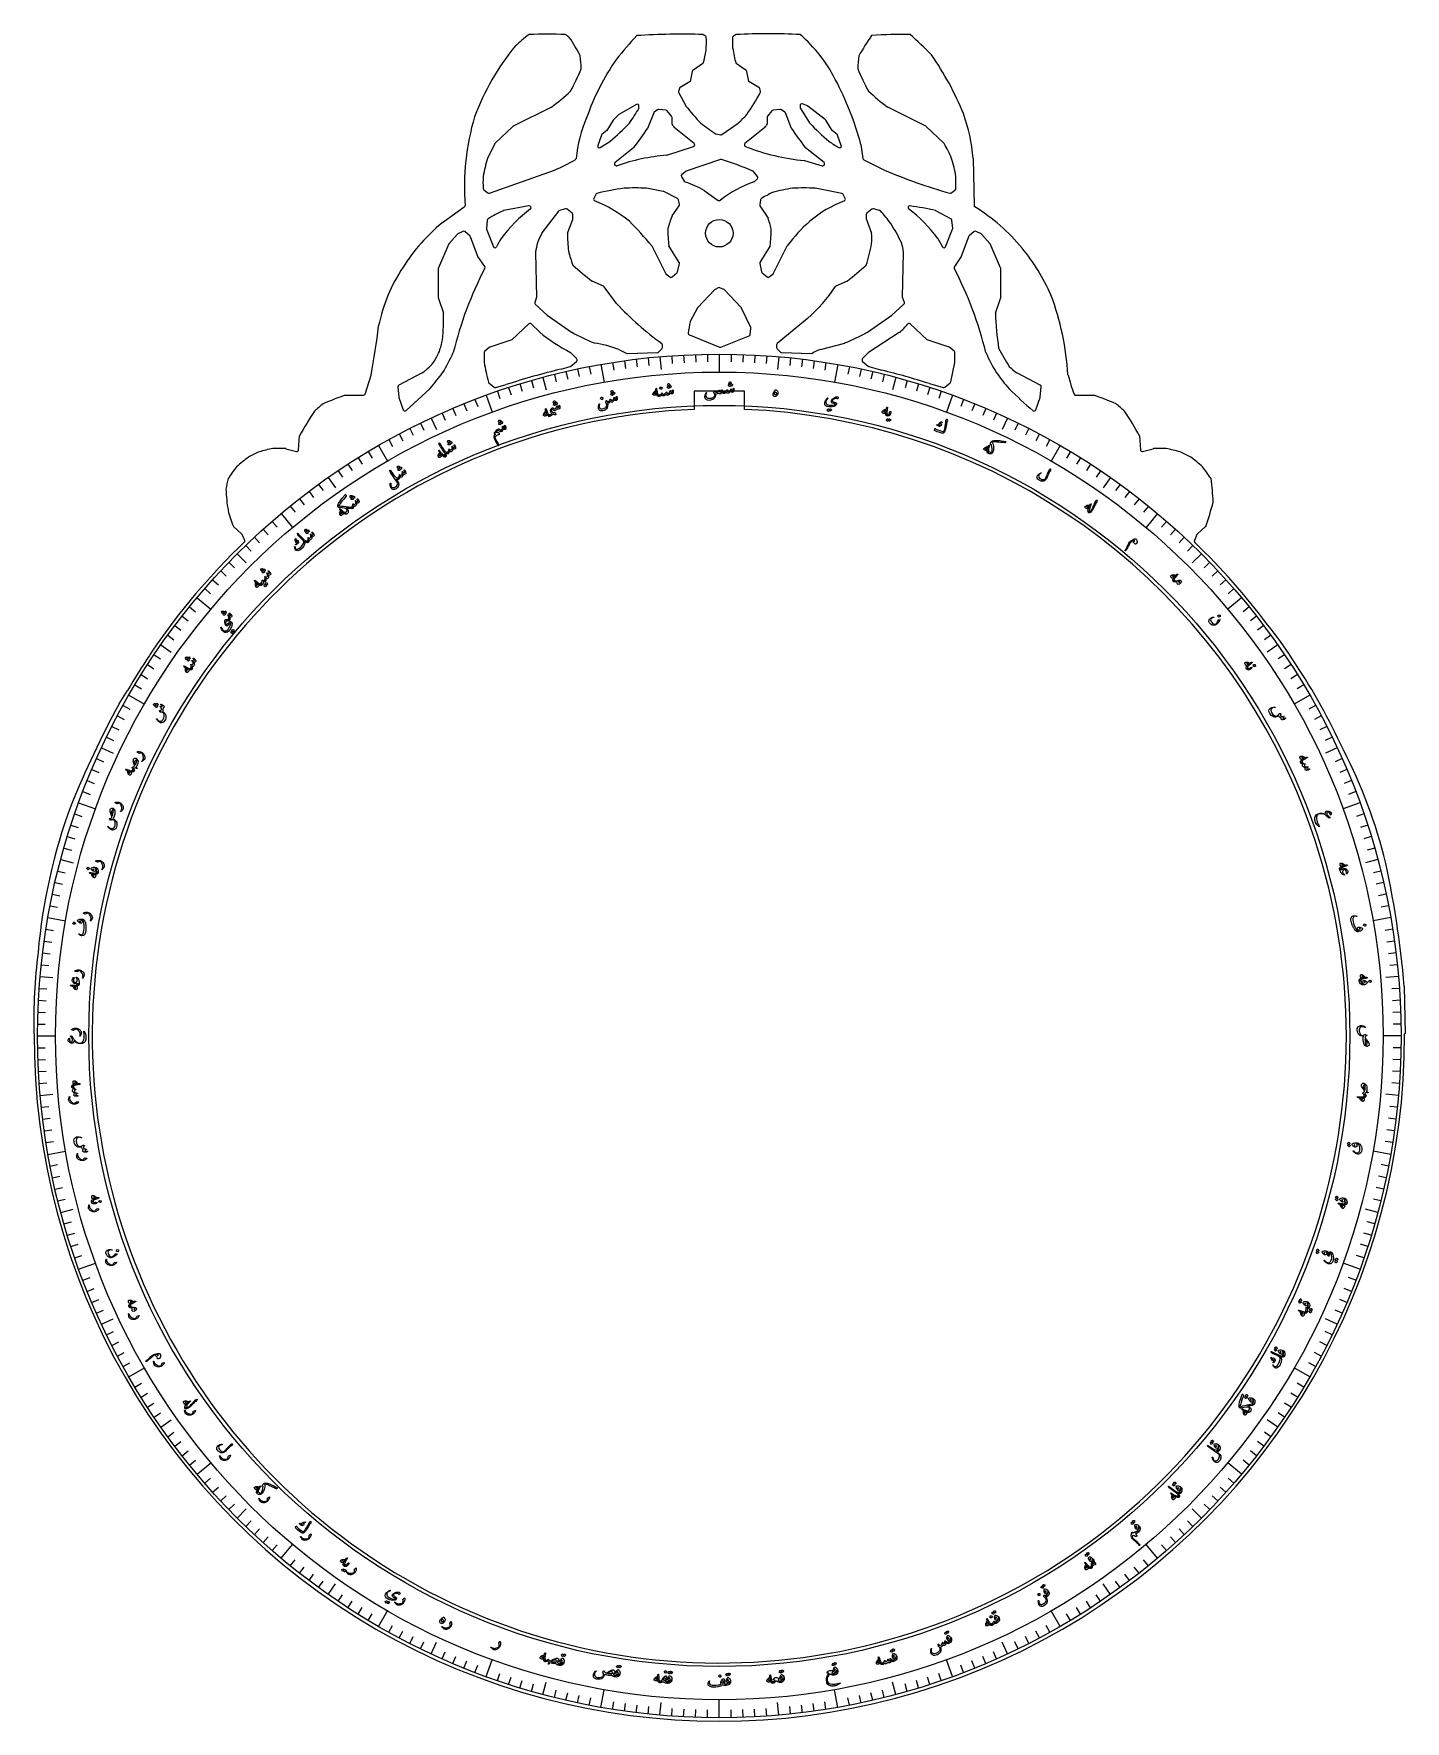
# Model space of a CAD drawing. Header units: millimetres. Extents: x -59 to 59, y -59 to 86.
import ezdxf

# ---------------------------------------------------------------- set-up
doc = ezdxf.new("R2010")
doc.units = ezdxf.units.MM
for name, color, linetype in [('CUT_INNER', 6, 'Continuous'), ('CUT_OUTER', 1, 'Continuous'), ('ENGRAVE', 7, 'Continuous'), ('ENGRAVE_FINE', 8, 'Continuous'), ('TEXT', 5, 'Continuous')]:
    doc.layers.add(name, color=color, linetype=linetype)

msp = doc.modelspace()

# ---------------------------------------------------------------- linework, layer by layer
at = {"layer": 'CUT_INNER'}
for points in [[(-7.1435, 80.2041), (-8.6471, 79.3336)], [(-6.9183, 79.9188), (-6.9183, 80.0742)], [(6.9573, 80.1069), (6.9573, 79.9188)], [(7.5832, 80.0662), (7.1664, 80.2448)], [(9.1399, 78.8815), (7.6152, 80.0475)], [(-8.6781, 79.3098), (-9.1102, 78.8771), (-9.1223, 78.8634), (-9.1326, 78.8484), (-9.6731, 77.9483), (-9.6749, 77.9456)], [(-5.6472, 79.4682), (-6.1815, 78.1332), (-6.1834, 78.1291)], [(-5.3124, 79.7464), (-5.5979, 79.5325)], [(-4.5877, 79.6986), (-5.2039, 79.7753)], [(-4.1045, 79.1813), (-4.4909, 79.6457)], [(-4.0696, 78.4966), (-4.0698, 78.5002), (-4.0698, 79.0854)], [(4.1088, 79.0854), (4.1088, 78.5002), (4.1086, 78.4966)], [(4.5298, 79.6457), (4.1435, 79.1813)], [(5.2429, 79.7753), (4.6266, 79.6986)], [(5.6368, 79.5325), (5.3513, 79.7464)], [(6.2224, 78.1291), (6.2204, 78.1332), (5.6861, 79.4682)], [(6.9811, 79.8377), (7.774, 78.604), (7.7847, 78.5893)], [(9.7139, 77.9456), (9.712, 77.9484), (9.1774, 78.8395)], [(-10.1488, 77.5383), (-10.4657, 76.6664)], [(-10.2442, 76.4886), (-9.4114, 77.0186), (-9.3997, 77.0268)], [(-9.6749, 77.9456), (-9.6774, 77.9434), (-10.1015, 77.6042)], [(-2.1714, 76.8332), (-3.8828, 78.2186), (-3.8856, 78.2211)], [(3.9245, 78.2211), (3.9218, 78.2187), (2.2109, 76.8332)], [(10.1405, 77.6042), (9.7164, 77.9434), (9.7139, 77.9456)], [(10.5047, 76.6664), (10.1878, 77.5383)], [(-7.3775, 76.4753), (-7.38, 76.4731), (-8.9788, 75.194)], [(-4.5397, 75.8297), (-4.5184, 75.8349), (-2.2199, 76.5738)], [(9.0178, 75.194), (7.4189, 76.4731), (7.4164, 76.4753)], [(-8.9216, 74.9314), (-8.8873, 74.9228)], [(-2.896, 74.4366), (-3.2272, 74.1716)], [(0.1077, 75.4474), (-2.8497, 74.4617)], [(2.9044, 74.4533), (2.8907, 74.461)], [(3.2858, 74.0075), (2.9398, 74.4224)], [(7.3204, 75.3732), (7.3292, 75.3712), (8.8474, 74.9244)], [(8.9262, 74.9228), (8.9605, 74.9314)], [(-4.825, 72.7113), (-6.261, 72.9804), (-6.2747, 72.9824)], [(-3.5865, 72.0985), (-4.7856, 72.6981)], [(-3.2583, 73.9713), (-2.9912, 73.5708)], [(-1.3097, 72.7973), (-0.1108, 71.9405)], [(3.0257, 73.5543), (3.2767, 73.8053)], [(10.5602, 72.538), (8.2575, 72.9803), (8.2434, 72.9823)], [(-16.3861, 71.4611), (-18.5651, 71.0579), (-18.5801, 71.0544)], [(-13.2427, 71.2154), (-13.7616, 71.0674)], [(-10.6266, 72.4578), (-10.8024, 72.1065)], [(-4.0697, 70.594), (-4.0677, 70.5971), (-3.4613, 71.4625)], [(-3.4362, 71.5732), (-3.5056, 71.989)], [(3.5451, 71.9923), (3.4748, 71.5713)], [(3.498, 71.4633), (4.1982, 70.4137), (4.2, 70.4105)], [(4.5752, 72.6163), (4.5616, 72.6112)], [(10.8415, 72.1065), (10.6661, 72.4577)], [(13.8046, 71.0664), (13.2816, 71.2155)], [(-19.9749, 70.24), (-20.0541, 69.5288)], [(-18.5801, 71.0544), (-18.5945, 71.0493)], [(-13.8398, 71.014), (-15.2692, 69.1378), (-15.2789, 69.1233)], [(-12.6694, 70.8231), (-13.1055, 71.1864)], [(-13.0742, 69.1238), (-13.073, 69.1275), (-12.6254, 70.2926)], [(-12.6154, 70.3464), (-12.6154, 70.7079)], [(12.6543, 70.7079), (12.6543, 70.3464)], [(12.6643, 70.2926), (13.1127, 69.127), (13.1138, 69.1238)], [(13.1445, 71.1865), (12.7083, 70.8231)], [(19.9354, 70.3558), (18.6474, 71.0428), (18.6335, 71.0493), (18.619, 71.0544)], [(20.093, 69.5288), (20.0139, 70.24)], [(-22.5583, 69.0102), (-23.2584, 68.2231)], [(-22.0759, 69.2639), (-22.5134, 69.0447)], [(-21.4673, 68.874), (-21.9127, 69.245)], [(-20.1993, 66.2534), (-20.7915, 67.0998), (-20.7933, 67.1025), (-20.7945, 67.1055), (-21.4226, 68.8106)], [(-20.0443, 69.4565), (-19.4415, 67.9495)], [(15.6873, 68.2893), (15.6822, 68.3027)], [(18.8108, 68.6641), (18.8127, 68.661), (19.2094, 67.9334)], [(19.4804, 67.9495), (20.0832, 69.4565)], [(21.4615, 68.8106), (20.8334, 67.1055), (20.8322, 67.1025), (20.8305, 67.0998), (20.2383, 66.2534)], [(21.9516, 69.245), (21.5063, 68.874)], [(22.5524, 69.0447), (22.1148, 69.2639)], [(23.2973, 68.2231), (22.5973, 69.0102)], [(-23.2839, 68.1832), (-24.1805, 66.1204)], [(-15.8304, 67.4699), (-15.831, 67.4517), (-15.7395, 63.6141), (-15.7396, 63.6109), (-15.7405, 63.6078), (-15.8927, 63.1515)], [(-5.8158, 68.021), (-5.8141, 68.018), (-4.6356, 65.6617)], [(-3.4587, 66.6029), (-4.3434, 68.0179), (-4.3452, 68.0212)], [(4.3841, 68.0212), (4.3823, 68.0179), (3.4977, 66.6029)], [(4.6746, 65.6617), (5.853, 68.018), (5.8547, 68.021)], [(15.9316, 63.1515), (15.7794, 63.6078), (15.7785, 63.6109), (15.7784, 63.6141), (15.87, 67.4517), (15.8693, 67.4699)], [(24.22, 66.1204), (23.3228, 68.1832)], [(-24.193, 66.0606), (-24.193, 63.5448)], [(-4.5951, 65.6116), (-4.2569, 65.3411)], [(-4.0672, 65.3431), (-3.6494, 65.6915)], [(-3.5991, 65.7741), (-3.4395, 66.4908)], [(3.4784, 66.4908), (3.638, 65.7741)], [(3.6884, 65.6915), (4.1061, 65.3431)], [(4.2959, 65.3411), (4.6341, 65.6116)], [(24.2325, 63.5448), (24.2325, 66.0606)], [(-9.9853, 64.5454), (-10.958, 64.9877), (-10.9609, 64.9892)], [(-8.8439, 63.0554), (-8.8508, 63.0635), (-9.9273, 64.4988)], [(-0.4124, 64.2345), (-1.8509, 62.706)], [(-0.0867, 64.4074), (-0.3702, 64.2659)], [(0.4022, 64.2663), (0.0359, 64.4125)], [(1.8871, 62.7088), (0.4558, 64.2298)], [(11.0005, 64.9892), (10.9975, 64.9877), (10.0242, 64.5454)], [(-24.1842, 63.4944), (-23.7351, 62.2354), (-23.7341, 62.232)], [(-15.8518, 62.9934), (-14.8282, 62.0553), (-14.8125, 62.0428), (-12.7169, 60.5853), (-12.7066, 60.5787)], [(-1.8737, 62.6743), (-2.4957, 61.5188), (-2.5027, 61.5039), (-2.508, 61.4884)], [(2.7112, 60.9866), (1.9135, 62.6703)], [(12.7461, 60.5787), (12.7565, 60.5853), (14.8515, 62.0428), (14.8672, 62.0553), (15.8907, 62.9934)], [(23.7731, 62.232), (23.7742, 62.2358), (24.2237, 63.4943)], [(-16.3965, 61.3057), (-17.8499, 59.9379), (-17.8529, 59.9353)], [(-15.4666, 60.581), (-16.1876, 61.3025)], [(7.5977, 61.7708), (4.9897, 59.6126)], [(17.8919, 59.9353), (17.8888, 59.9379), (16.436, 61.3057)], [(-17.8529, 59.9353), (-17.8567, 59.9339), (-19.7573, 59.3005)], [(-10.7773, 59.6603), (-10.7638, 59.656)], [(-2.5789, 60.3494), (0.0103, 59.3141)], [(0.1208, 59.3138), (2.5572, 60.2708)], [(2.6509, 60.3892), (2.7241, 60.9011)], [(8.7069, 59.109), (10.8027, 59.656), (10.8162, 59.6603)], [(15.4996, 60.5761), (12.8508, 58.8409), (12.8383, 58.8318)], [(19.7963, 59.3005), (17.8956, 59.9339), (17.8919, 59.9353)], [(-22.9073, 58.8327), (-22.9027, 58.845)], [(-20.2417, 58.8524), (-20.2417, 58.0209), (-20.2409, 58.0053)], [(-19.8036, 59.2753), (-20.1855, 58.9695)], [(-12.2917, 58.3247), (-12.7879, 58.8215), (-12.7994, 58.8318), (-12.8118, 58.8409)], [(-12.2478, 58.1675), (-12.2478, 58.2187)], [(-8.6607, 59.1062), (-7.9631, 58.7575)], [(-7.8909, 58.7417), (-5.3231, 58.8304)], [(-5.2222, 58.8742), (-4.9403, 59.1561)], [(-4.8964, 59.2621), (-4.8964, 59.497)], [(4.9353, 59.497), (4.9353, 59.2621)], [(4.9793, 59.1561), (5.2611, 58.8742)], [(5.362, 58.8304), (7.9298, 58.7417)], [(12.2867, 58.2187), (12.2867, 58.1675)], [(20.2249, 58.9695), (19.8425, 59.2753)], [(22.9417, 58.845), (22.9462, 58.8327)], [(-25.5719, 57.0867), (-25.5746, 57.0852), (-27.5961, 56.0304)], [(-13.6203, 57.4063), (-12.8297, 57.629)], [(-12.7743, 57.6582), (-12.3017, 58.0523)], [(12.3407, 58.0523), (12.8132, 57.6582)], [(12.8686, 57.629), (13.8861, 57.3424), (13.9844, 57.3187)], [(19.9244, 56.3104), (20.278, 57.99), (20.2804, 58.0053)], [(27.635, 56.0304), (25.6145, 57.0847), (25.6109, 57.0868)], [(-27.676, 55.8838), (-27.5948, 54.9922)], [(-26.9669, 53.8392), (-24.9366, 55.7006), (-24.9284, 55.7087)], [(-19.8347, 56.2261), (-19.3838, 55.8504)], [(-19.2471, 55.8213), (-18.3414, 56.0764)], [(2.165, 55.501), (-2.165, 55.501), (-2.165, 53.9413)], [(2.165, 53.9413), (2.165, 55.501)], [(18.0878, 56.1588), (19.286, 55.8213)], [(19.4227, 55.8504), (19.8736, 56.2261)], [(27.6338, 54.9922), (27.715, 55.8838)], [(-27.5867, 54.9553), (-27.2095, 53.8993)], [(27.2485, 53.8993), (27.6257, 54.9553)]]:
    msp.add_lwpolyline(points, dxfattribs=at)
msp.add_circle((0, 69.1055), 1.18, dxfattribs=at)
for centre, radius, start, end in [((-7.0683, 80.0742), 0.15, 360, 120.067056), ((-7.0683, 79.9188), 0.15, 332.727287, 0), ((7.1073, 80.1069), 0.15, 66.807754, 180), ((7.1073, 79.9188), 0.15, 180, 212.727255), ((7.5241, 79.9284), 0.15, 52.59384, 66.807754), ((-24.8316, 95.0183), 23.7031, 310.620799, 316.12275), ((-8.5719, 79.2038), 0.15, 120.067056, 135.036799), ((-17.6349, 85.8397), 12.2623, 323.752296, 330.760717), ((-5.5079, 79.4124), 0.15, 126.85518, 158.185905), ((-5.2224, 79.6264), 0.15, 82.908943, 126.85518), ((-4.6062, 79.5498), 0.15, 39.763353, 82.908943), ((-4.2198, 79.0854), 0.15, 360, 39.763353), ((-1.2665, 80.1703), 3.2648, 210.840178, 216.656474), ((1.2452, 80.2105), 3.3372, 323.406666, 329.096746), ((4.2588, 79.0854), 0.15, 140.236647, 180), ((4.6452, 79.5498), 0.15, 97.091057, 140.236647), ((5.2614, 79.6264), 0.15, 53.14482, 97.091057), ((5.5469, 79.4124), 0.15, 21.814095, 53.14482), ((21.4028, 91.3477), 18.6609, 223.133108, 230.123344), ((9.0488, 78.7624), 0.15, 30.958345, 52.59384), ((-10.0078, 77.4871), 0.15, 128.650838, 160.024946), ((-20.266, 87.0386), 16.6642, 320.662268, 327.68), ((25.2326, 90.5963), 22.7336, 213.257506, 218.400122), ((15.5147, 85.6303), 10.5328, 234.769209, 240.299951), ((10.0468, 77.4871), 0.15, 19.975054, 51.349162), ((-10.3248, 76.6152), 0.15, 160.024946, 302.469028), ((-2.9528, 57.8298), 18.0697, 95.038278, 108.908745), ((-2.2658, 76.7166), 0.15, 287.821866, 51.008502), ((2.3053, 76.7166), 0.15, 129.000066, 252.174305), ((8.8844, 93.2339), 17.929, 248.314377, 264.995598), ((10.3637, 76.6152), 0.15, 243.228735, 19.975054), ((-8.8851, 75.0769), 0.15, 128.659808, 255.942119), ((-8.8508, 75.0683), 0.15, 255.942119, 286.398915), ((-3.1336, 74.0545), 0.15, 128.650838, 213.704222), ((-2.8023, 74.3194), 0.15, 108.431605, 128.650838), ((0.1552, 75.3051), 0.15, 75.374015, 108.431605), ((-7.8416, 49.367), 27.2927, 66.844446, 72.879179), ((2.8246, 74.3263), 0.15, 39.829698, 57.85053), ((8.8898, 75.0683), 0.15, 253.601085, 284.057881), ((8.9241, 75.0769), 0.15, 284.057881, 51.340192), ((-4.686, 48.3866), 24.8461, 98.141044, 103.617116), ((-7.2392, 52.3206), 20.6842, 87.327238, 92.674672), ((-4.8527, 72.5639), 0.15, 63.434949, 79.385898), ((-2.8665, 73.6541), 0.15, 213.704222, 246.041303), ((-5.663, 65.1899), 8.7649, 60.219675, 71.81357), ((6.1419, 64.2162), 9.8294, 108.760839, 128.227557), ((2.9197, 73.6604), 0.15, 293.958697, 315), ((3.1707, 73.9114), 0.15, 315, 39.829698), ((8.9423, 56.1773), 17.0091, 98.888106, 104.877073), ((7.2802, 52.8468), 20.1586, 87.261284, 92.746516), ((-8.6882, 61.1917), 12.5506, 127.097946, 143.44339), ((-16.3588, 71.3136), 0.15, 311.992293, 100.482206), ((-13.2015, 71.0712), 0.15, 50.206499, 105.924566), ((-10.6683, 72.0394), 0.15, 153.410443, 243.442307), ((-14.8419, 61.5611), 11.1295, 50.382573, 68.347269), ((-10.4924, 72.3906), 0.15, 106.713698, 153.410443), ((-3.6536, 71.9644), 0.15, 9.472259, 63.434949), ((-3.5842, 71.5486), 0.15, 324.980822, 9.472259), ((-0.0236, 72.0626), 0.15, 234.447408, 303.701386), ((3.6228, 71.5466), 0.15, 170.527741, 213.704222), ((3.693, 71.9676), 0.15, 124.370713, 170.527741), ((9.3488, 62.6982), 11.0084, 115.777247, 121.430324), ((14.8796, 61.5636), 11.1267, 111.651144, 129.600819), ((10.5319, 72.3907), 0.15, 26.540534, 79.126017), ((10.7073, 72.0395), 0.15, 296.557693, 26.540534), ((13.2405, 71.0712), 0.15, 74.089291, 129.793501), ((16.3977, 71.3136), 0.15, 85.228944, 228.007707), ((8.7259, 61.1903), 12.5524, 36.541566, 52.901341), ((13.5508, 49.837), 21.8143, 76.565503, 82.468022), ((-19.8259, 70.2234), 0.15, 123.632613, 173.650838), ((-12.4723, 57.987), 14.4259, 115.11242, 121.031499), ((-13.7204, 70.9231), 0.15, 105.924566, 142.698163), ((-12.7654, 70.7079), 0.15, 360, 50.206499), ((-12.7654, 70.3464), 0.15, 338.983348, 360), ((-26.8095, 50.7925), 27.158, 39.373948, 45.413773), ((7.2064, 66.2289), 12.0914, 158.838064, 164.346908), ((-4.9276, 67.1673), 9.6867, 13.88208, 19.561169), ((16.8245, 59.9424), 13.6235, 131.557119, 143.630339), ((12.8043, 70.7079), 0.15, 129.793501, 180), ((12.8043, 70.3464), 0.15, 180, 201.041303), ((13.7634, 70.9221), 0.15, 45.511985, 74.089291), ((2.9639, 61.0301), 14.795, 37.08076, 42.519278), ((-1.8161, 59.6647), 19.5142, 26.273398, 31.809726), ((19.8648, 70.2234), 0.15, 6.349162, 61.924967), ((-22.4462, 68.9106), 0.15, 116.614106, 138.351234), ((-22.0087, 69.1298), 0.15, 50.200457, 116.614106), ((-21.5633, 68.7587), 0.15, 20.222167, 50.200457), ((-19.905, 69.5122), 0.15, 173.650838, 201.801409), ((-15.2335, 66.2587), 4.2783, 145.743231, 156.956762), ((-7.6569, 66.0871), 8.2896, 164.542669, 170.396936), ((-8.4701, 65.6), 7.6664, 152.640287, 159.407679), ((-0.0581, 69.1029), 13.0161, 179.908297, 186.798463), ((10.3643, 69.6741), 14.802, 180.707515, 186.411736), ((-12.1096, 69.7921), 16.5885, 353.871711, 358.961331), ((3.1819, 68.6658), 9.9424, 357.344648, 2.640011), ((9.1341, 66.4034), 6.8192, 8.998027, 16.054755), ((19.9439, 69.5122), 0.15, 338.198591, 6.349162), ((21.6023, 68.7587), 0.15, 129.799543, 159.777833), ((22.0476, 69.1298), 0.15, 63.385894, 129.799543), ((22.4852, 68.9106), 0.15, 41.648766, 63.385894), ((-23.1463, 68.1234), 0.15, 138.351234, 156.506699), ((-19.3022, 68.0052), 0.15, 201.801409, 331.398915), ((-0.4564, 70.761), 12.9283, 194.325485, 199.867117), ((-2.0698, 71.0253), 15.4431, 342.445389, 349.47805), ((19.3411, 68.0052), 0.15, 208.601085, 338.198591), ((23.1853, 68.1234), 0.15, 23.506754, 41.648766), ((-24.043, 66.0606), 0.15, 156.506699, 180), ((9.1892, 50.9737), 33.0431, 152.746081, 166.21894), ((-20.3222, 66.1674), 0.15, 335.555205, 34.977209), ((3.738, 84.3146), 24.2802, 227.660497, 232.743142), ((-4.5015, 65.7288), 0.15, 206.570711, 231.349162), ((-3.7455, 65.8067), 0.15, 309.829698, 347.445214), ((-3.5859, 66.5234), 0.15, 347.445214, 32.013649), ((3.6248, 66.5234), 0.15, 147.986351, 192.554786), ((3.7845, 65.8067), 0.15, 192.554786, 230.170302), ((4.5404, 65.7288), 0.15, 308.650838, 333.429289), ((-1.2492, 81.3681), 20.4529, 306.792401, 312.825675), ((20.3612, 66.1674), 0.15, 145.022791, 204.444795), ((-9.1383, 50.9782), 33.0305, 13.778489, 27.256504), ((24.0825, 66.0606), 0.15, 0, 23.506754), ((-10.0473, 64.4088), 0.15, 36.869898, 65.545966), ((-4.1633, 65.4583), 0.15, 231.349162, 309.829698), ((-0.3032, 64.1317), 0.15, 116.528252, 136.738404), ((-0.0197, 64.2732), 0.15, 68.236644, 116.528252), ((0.3466, 64.127), 0.15, 43.261596, 68.236644), ((4.2022, 65.4583), 0.15, 230.170302, 308.650838), ((-0.7822, 71.4388), 12.7943, 310.917313, 327.150624), ((10.0863, 64.4088), 0.15, 114.441436, 143.130102), ((-24.043, 63.5448), 0.15, 180, 199.632187), ((-15.7504, 63.104), 0.15, 161.546669, 227.493718), ((11.3802, 82.0017), 27.7124, 223.131622, 233.892453), ((-1.7417, 62.6032), 0.15, 136.738404, 151.707681), ((1.7779, 62.606), 0.15, 25.352002, 43.261596), ((15.7894, 63.104), 0.15, 312.506282, 18.453331), ((24.0825, 63.5448), 0.15, 340.344512, 360), ((-47.7317, 62.038), 23.9984, 354.973201, 0.463243), ((-16.2937, 61.1964), 0.15, 44.979559, 133.261596), ((6.3104, 59.5107), 9.0374, 167.35967, 173.72287), ((12.3404, 64.4676), 5.0124, 309.070206, 320.842168), ((16.3332, 61.1964), 0.15, 46.727603, 135), ((51.3352, 63.2083), 27.5794, 182.028601, 188.35652), ((-32.8243, 61.8507), 9.2003, 341.454843, 347.982739), ((-5.7147, 72.5642), 15.4498, 230.861522, 242.653924), ((-0.5874, 83.551), 25.9731, 242.185798, 246.900699), ((-12.3419, 49.3219), 10.4539, 69.381509, 81.317221), ((-5.0464, 59.497), 0.15, 360, 50.390869), ((-2.5232, 60.4886), 0.15, 176.099339, 248.207049), ((2.5024, 60.4104), 0.15, 291.444891, 351.85518), ((2.5756, 60.9224), 0.15, 351.85518, 25.352002), ((5.0854, 59.497), 0.15, 129.609131, 180), ((2.1146, 80.4315), 22.5203, 292.730195, 298.169839), ((-33.0446, 63.1419), 9.8874, 328.07513, 334.752135), ((-41.5754, 67.5424), 20.6, 329.499732, 334.988414), ((-20.0917, 58.8524), 0.15, 128.686741, 180), ((-19.7099, 59.1582), 0.15, 108.429694, 128.686741), ((-12.3978, 58.1675), 0.15, 309.829698, 0), ((-12.3978, 58.2187), 0.15, 0, 44.969344), ((-7.8961, 58.8916), 0.15, 243.434949, 271.977992), ((-5.3282, 58.9803), 0.15, 271.977992, 315), ((-5.0464, 59.2621), 0.15, 315, 0), ((0.066, 59.4534), 0.15, 248.207049, 291.444891), ((5.0854, 59.2621), 0.15, 180, 225), ((5.3672, 58.9803), 0.15, 225, 268.022008), ((7.935, 58.8916), 0.15, 268.022008, 296.565051), ((10.0357, 55.5622), 3.7875, 110.538414, 122.474127), ((12.4367, 58.1675), 0.15, 180, 230.170302), ((12.4367, 58.2187), 0.15, 140.651824, 180), ((17.508, 53.6487), 6.9765, 132.016588, 138.033203), ((19.7488, 59.1582), 0.15, 51.349162, 71.570306), ((20.1313, 58.8524), 0.15, 5.705462, 51.349162), ((12.119, 58.4369), 8.1729, 356.973062, 3.018483), ((43.1048, 68.3332), 22.2852, 205.233954, 210.308014), ((38.6426, 66.7352), 16.4244, 207.308051, 213.634395), ((-32.396, 65.5986), 10.9096, 308.719967, 315.215569), ((-42.092, 70.5673), 22.7017, 319.116983, 323.572672), ((-3.7068, 60.5876), 16.7346, 188.876729, 194.857598), ((-0.0479, 0.1806), 58.8132, 103.342471, 108.122214), ((-12.8704, 57.7734), 0.15, 285.732343, 309.829698), ((12.9093, 57.7734), 0.15, 230.170302, 254.267657), ((0.0376, 0.1427), 58.8524, 72.139418, 76.291708), ((38.8261, 67.9235), 18.4729, 215.917021, 221.393396), ((30.1041, 62.9815), 7.4119, 226.133529, 232.683326), ((-27.5267, 55.8974), 0.15, 117.554452, 185.203476), ((-19.7387, 56.3413), 0.15, 197.346715, 230.200457), ((-19.2877, 55.9656), 0.15, 230.200457, 285.732343), ((19.3267, 55.9656), 0.15, 254.267657, 309.799543), ((19.7776, 56.3413), 0.15, 309.799543, 348.110366), ((50.2397, 81.2151), 35.906, 225.26481, 229.702376), ((27.5656, 55.8974), 0.15, 354.796524, 62.445548), ((0.0002, -0.0002), 53.9849, 92.298564, 25.312743), ((-27.4455, 55.0058), 0.15, 185.203476, 199.655488), ((-27.0683, 53.9498), 0.15, 199.655488, 312.514611), ((0.0007, 0.0006), 53.9841, 25.31224, 87.702301), ((27.1072, 53.9498), 0.15, 233.12109, 340.344512), ((27.4844, 55.0058), 0.15, 340.344512, 354.796524)]:
    msp.add_arc(centre, radius, start, end, dxfattribs=at)
at = {"layer": 'CUT_OUTER'}
for points in [[(1.1682, 85.0247), (1.1682, 86.0278), (1.1684, 86.0313)], [(-2.3352, 83.0319), (-2.5067, 82.1761), (-2.5077, 82.1724), (-2.5108, 82.1702), (-3.3729, 81.6526)], [(-1.4041, 83.7374), (-1.4049, 83.7341), (-1.4077, 83.732), (-2.2742, 83.1254)], [(2.3136, 83.1254), (1.4466, 83.732), (1.4439, 83.7341)], [(3.4119, 81.6526), (2.5498, 82.1702), (2.5466, 82.1724), (2.5457, 82.1761), (2.3747, 83.0319)], [(-3.4412, 81.5604), (-3.5041, 81.3094)], [(3.5417, 81.3145), (3.4801, 81.5604)], [(9.9875, 82.3584), (9.9892, 82.3557)], [(-14.4534, 79.967), (-14.4571, 79.9649), (-17.7411, 78.3229)], [(-3.4906, 81.2019), (-2.8831, 80.0738), (-2.8743, 80.0594)], [(17.7806, 78.3229), (14.496, 79.9649), (14.4923, 79.967)], [(0.2097, 77.6138), (1.6165, 78.5808), (1.6274, 78.5891)], [(-17.7768, 78.298), (-19.3036, 76.8611)], [(-0.2704, 77.6631), (0.0954, 77.5903)], [(19.3426, 76.8611), (17.8163, 78.298)], [(-19.335, 76.8189), (-19.9584, 75.5716), (-19.9652, 75.5556)], [(12.1946, 76.7507), (12.1952, 76.7476), (12.3677, 75.5417)], [(21.8431, 75.5515), (21.9333, 71.4964)], [(-19.796, 72.5519), (-14.1858, 74.5422)], [(12.4491, 75.4288), (14.2084, 74.5494)], [(-20.2775, 72.8465), (-19.9399, 72.5762)], [(19.9789, 72.5762), (20.3165, 72.8465)], [(20.3727, 72.9636), (20.3727, 73.9768), (20.3717, 73.9941)], [(-23.8229, 70.0448), (-21.9572, 71.3776)], [(-30.5006, 55.2615), (-29.9855, 56.8914), (-29.9825, 56.9027)], [(30.0198, 56.914), (30.022, 56.9027)], [(-32.1874, 55.1566), (-32.184, 55.1567), (-30.6436, 55.1567)], [(30.6826, 55.1567), (32.223, 55.1567), (32.2264, 55.1566)], [(-36.2188, 50.4659), (-36.1389, 51.6615), (-36.1385, 51.6651)], [(36.1775, 51.6651), (36.1779, 51.6615), (36.2577, 50.4659)], [(-37.3335, 50.5621), (-37.329, 50.5613), (-36.4048, 50.3304)], [(36.4437, 50.3304), (37.3679, 50.5613), (37.3724, 50.5621)], [(-41.1262, 43.2335), (-41.8327, 43.8521), (-41.8355, 43.8548)], [(41.8751, 43.8548), (41.8726, 43.8524), (41.1657, 43.2334)], [(-40.8636, 42.6578), (-41.0872, 43.1797)], [(41.1267, 43.1797), (40.9026, 42.6579)], [(40.9308, 42.4963), (40.9612, 42.4638)], [(-51.6662, 28.6039), (-50.9544, 29.7428)], [(58.9664, 4.2472), (59.0583, 0.2109), (59.0582, 0.2072), (59.0553, 0.205), (58.9995, 0.1679)], [(-58.9994, 0.1941), (-59.0158, 0.205), (-59.0187, 0.2072)]]:
    msp.add_lwpolyline(points, dxfattribs=at)
for centre, radius, start, end in [((-8.5625, 75.7662), 13.0512, 126.810564, 133.685897), ((-14.8202, 55.1406), 31.114, 87.122993, 92.878067), ((-16.072, 82.0878), 4.9952, 50.445774, 55.719727), ((-28.2139, 75.8748), 18.3326, 27.633182, 33.298008), ((17.6018, 63.028), 33.818, 136.927024, 141.453953), ((-3.2717, 25.3922), 60.8518, 88.241977, 93.608634), ((-3.0705, 83.4238), 3.2507, 53.335169, 59.17556), ((-6.6353, 85.5271), 5.5289, 341.113548, 5.233083), ((3.1581, 83.3512), 3.3379, 120.902492, 126.590157), ((4.2005, 30.1325), 56.1506, 87.185943, 92.814074), ((-1.1856, 76.6988), 12.5248, 26.863773, 49.447998), ((30.6978, 73.7957), 21.4746, 144.966508, 150.477582), ((15.7054, 52.4718), 33.7512, 88.784428, 94.40343), ((-0.3528, 66.723), 25.7162, 43.635724, 49.286364), ((-1.1504, 71.7088), 21.2593, 140.595357, 159.541365), ((-24.2609, 82.7974), 12.3896, 2.209008, 7.327495), ((7.3948, 85.6799), 6.261, 186.006892, 198.106802), ((22.3756, 82.9577), 10.461, 172.199098, 178.262023), ((-3.128, 69.5241), 26.0914, 22.2682, 34.945171), ((-30.5782, 90.9917), 20.2275, 331.516833, 337.573604), ((7.9607, 72.3615), 20.5023, 145.067037, 160.976282), ((-2.1882, 83.0025), 0.15, 124.99449, 168.668839), ((2.2276, 83.0025), 0.15, 11.295778, 55.022791), ((30.2006, 90.7934), 19.7669, 202.355753, 208.553811), ((-3.2957, 81.524), 0.15, 120.985398, 165.942119), ((3.3346, 81.524), 0.15, 14.057881, 59.014602), ((-14.6324, 69.4313), 27.8076, 15.260914, 27.695819), ((-26.3492, 95.9286), 19.9069, 306.696544, 312.896795), ((-3.3585, 81.273), 0.15, 165.942119, 208.304132), ((10.7066, 90.648), 17.2208, 217.942309, 224.445767), ((-13.2742, 90.3109), 19.1102, 324.90713, 331.568138), ((3.3962, 81.2781), 0.15, 333.970857, 14.057881), ((25.5621, 94.937), 18.6183, 226.888425, 233.518245), ((-0.484, 73.0498), 21.4667, 163.519532, 184.149812), ((-1.5413, 74.6192), 10.8262, 155.873769, 175.111529), ((6.8313, 89.0218), 13.4058, 231.096607, 237.786484), ((-5.86, 86.8059), 11.1166, 312.340763, 317.70025), ((7.363, 74.4725), 14.5202, 4.26168, 19.884548), ((-17.674, 78.1887), 0.15, 116.565051, 133.261596), ((-0.2411, 77.8102), 0.15, 240.52222, 258.746656), ((0.1247, 77.7374), 0.15, 258.746656, 304.50462), ((17.7135, 78.1887), 0.15, 46.727603, 63.439036), ((-6.8655, 71.6484), 13.6701, 163.391767, 170.119238), ((-19.2008, 76.7518), 0.15, 133.261596, 153.445458), ((19.2398, 76.7519), 0.15, 31.597807, 46.727603), ((8.8007, 70.7571), 12.1879, 23.186011, 29.888489), ((6.84, 71.6332), 13.7362, 9.896968, 16.592027), ((-20.5294, 89.4776), 16.2267, 293.012942, 300.077967), ((-12.4767, 75.563), 0.15, 302.090385, 351.88461), ((12.5161, 75.563), 0.15, 188.141136, 243.442307), ((33.3066, 119.4175), 48.7636, 246.942881, 253.980478), ((-11.4092, 73.4692), 8.939, 176.633435, 183.33821), ((-20.1838, 72.9636), 0.15, 185.701473, 231.313259), ((20.2227, 72.9636), 0.15, 308.686741, 0), ((-22.0444, 71.4997), 0.15, 305.540993, 358.724791), ((-19.8462, 72.6933), 0.15, 231.313259, 289.533085), ((19.8851, 72.6933), 0.15, 256.287215, 308.686741), ((22.0833, 71.4997), 0.15, 181.275209, 234.467293), ((13.408, 57.38), 16.4223, 39.542385, 58.469174), ((-13.5721, 57.5837), 16.1357, 129.441287, 147.812818), ((11.9631, 56.3986), 18.162, 24.029282, 39.027644), ((-15.3453, 58.2455), 14.2876, 146.270895, 168.355441), ((6.4602, 55.4818), 23.6031, 3.478958, 20.620671), ((-84.1824, 67.3187), 55.1917, 349.121638, 353.5611), ((51.4508, 62.7603), 22.215, 195.288415, 199.765169), ((-30.6436, 55.3067), 0.15, 270, 342.464238), ((30.6826, 55.3067), 0.15, 203.093681, 270), ((-13.5362, 39.3571), 25.7362, 145.919978, 151.429738), ((-28.1908, 46.9059), 9.5711, 128.257526, 134.106759), ((-24.8832, 33.0807), 23.2529, 108.307707, 113.397873), ((25.1303, 33.627), 22.6689, 66.536516, 71.757905), ((27.3098, 45.8543), 10.9668, 46.265698, 51.370017), ((14.8185, 40.1138), 24.2824, 28.405184, 34.2451), ((-31.339, 37.5408), 15.3552, 126.857067, 131.731562), ((-35.9774, 41.8313), 9.2106, 113.365304, 119.761321), ((-36.7172, 40.3879), 10.3185, 99.589189, 106.397945), ((-37.8851, 40.8909), 9.6869, 86.735235, 93.260654), ((-36.3684, 50.4759), 0.15, 255.97097, 356.179414), ((36.4074, 50.4759), 0.15, 183.820586, 284.02903), ((37.9241, 41.5988), 8.9803, 86.482309, 93.521825), ((36.6528, 39.9336), 10.7836, 73.753692, 80.271475), ((36.2742, 42.3515), 8.6311, 60.010813, 66.833277), ((33.6636, 40.334), 11.7503, 47.519917, 53.891277), ((-33.1779, 45.6843), 9.404, 165.811828, 171.521914), ((-32.5781, 41.6949), 11.5776, 140.878499, 147.066074), ((30.0929, 39.8592), 14.695, 33.590744, 38.464666), ((23.691, 45.2722), 18.8401, 2.11694, 8.29232), ((-25.881, 47.8056), 16.6145, 182.534795, 188.907498), ((-29.1086, 48.8644), 13.6774, 195.397109, 201.485748), ((20.3589, 51.5565), 22.8531, 340.305209, 345.845591), ((-0.0274, 0.0225), 58.9646, 133.821638, 145.848692), ((-41.225, 43.1206), 0.15, 23.192246, 48.794548), ((-40.9992, 42.5992), 0.1478, 346.73923, 23.35964), ((41.0405, 42.5987), 0.15, 156.763356, 223.030309), ((0.0296, 0.0272), 58.9598, 36.831625, 46.034207), ((41.2645, 43.1206), 0.15, 131.205452, 156.763356), ((27.7113, 19.1087), 25.3991, 31.70787, 39.8137), ((-0.143, 0.0906), 58.8307, 146.261464, 149.733281), ((-47.1747, 31.7527), 2.1449, 140.2584, 151.827421), ((6.072, 3.0211), 52.3151, 25.081988, 34.241892), ((20.4694, -10.9117), 82.2497, 151.286278, 158.01887), ((12.4159, 3.6161), 46.367, 14.912345, 27.740103), ((-10.5393, 3.0414), 48.2909, 159.599751, 175.066057), ((-20.7456, -2.2768), 79.9786, 4.678869, 12.877825), ((-8.2024, 1.0382), 50.8231, 173.042179, 180.936865), ((0, -0.0003), 58.9997, 179.811218, 0.16335)]:
    msp.add_arc(centre, radius, start, end, dxfattribs=at)
at = {"layer": 'ENGRAVE'}
for points in [[(-5.116, 58.4757), (-5.0198, 57.3766)], [(0, 58.6991), (0, 57.1545)], [(5.116, 58.4757), (5.0198, 57.3766)], [(-15.1924, 56.699), (-14.9069, 55.6333)], [(-10.193, 57.8073), (-9.9248, 56.2862)], [(10.193, 57.8073), (9.9248, 56.2862)], [(15.1924, 56.699), (14.9069, 55.6333)], [(-20.0763, 55.1591), (-19.548, 53.7076)], [(20.0763, 55.1591), (19.548, 53.7076)], [(-24.8073, 53.1995), (-24.341, 52.1995)], [(24.8073, 53.1995), (24.341, 52.1995)], [(-29.3496, 50.8349), (-28.5772, 49.4972)], [(29.3496, 50.8349), (28.5772, 49.4972)], [(-33.6684, 48.0835), (-33.0356, 47.1797)], [(33.6684, 48.0835), (33.0356, 47.1797)], [(-37.7311, 44.9661), (-36.7382, 43.7829)], [(37.7311, 44.9661), (36.7382, 43.7829)], [(-41.5065, 41.5065), (-40.7264, 40.7264)], [(41.5065, 41.5065), (40.7264, 40.7264)], [(-44.9661, 37.7311), (-43.7829, 36.7382)], [(44.9661, 37.7311), (43.7829, 36.7382)], [(-48.0835, 33.6684), (-47.1797, 33.0356)], [(48.0835, 33.6684), (47.1797, 33.0356)], [(-50.8349, 29.3496), (-49.4972, 28.5772)], [(50.8349, 29.3495), (49.4972, 28.5772)], [(-53.1995, 24.8073), (-52.1995, 24.341)], [(53.1995, 24.8073), (52.1995, 24.341)], [(-55.1591, 20.0763), (-53.7076, 19.548)], [(55.1591, 20.0763), (53.7076, 19.548)], [(-56.699, 15.1924), (-55.6333, 14.9069)], [(56.699, 15.1924), (55.6333, 14.9069)], [(-57.8073, 10.193), (-56.2862, 9.9248)], [(57.8073, 10.193), (56.2862, 9.9248)], [(-58.4757, 5.116), (-57.3766, 5.0198)], [(58.4757, 5.116), (57.3766, 5.0198)], [(-58.6991, 0), (-57.1545, 0)], [(58.6991, 0), (57.1545, 0)], [(-58.4757, -5.116), (-57.3766, -5.0198)], [(58.4757, -5.116), (57.3766, -5.0198)], [(-57.8073, -10.193), (-56.2862, -9.9248)], [(57.8073, -10.193), (56.2862, -9.9248)], [(-56.699, -15.1924), (-55.6333, -14.9069)], [(56.699, -15.1924), (55.6333, -14.9069)], [(-55.1591, -20.0763), (-53.7076, -19.548)], [(55.1591, -20.0763), (53.7076, -19.548)], [(-53.1995, -24.8073), (-52.1995, -24.341)], [(53.1995, -24.8073), (52.1995, -24.341)], [(-50.8349, -29.3495), (-49.4972, -28.5772)], [(50.8349, -29.3495), (49.4972, -28.5772)], [(-48.0835, -33.6684), (-47.1797, -33.0356)], [(48.0835, -33.6684), (47.1797, -33.0356)], [(-44.9661, -37.7311), (-43.7829, -36.7382)], [(44.9661, -37.7311), (43.7829, -36.7382)], [(-41.5065, -41.5065), (-40.7264, -40.7264)], [(41.5065, -41.5065), (40.7264, -40.7264)], [(-37.7311, -44.9661), (-36.7382, -43.7829)], [(37.7311, -44.9661), (36.7382, -43.7829)], [(-33.6684, -48.0835), (-33.0356, -47.1797)], [(33.6684, -48.0835), (33.0356, -47.1797)], [(-29.3495, -50.8349), (-28.5772, -49.4972)], [(29.3496, -50.8349), (28.5772, -49.4972)], [(-24.8073, -53.1995), (-24.341, -52.1995)], [(24.8073, -53.1995), (24.341, -52.1995)], [(-20.0763, -55.1591), (-19.548, -53.7076)], [(20.0763, -55.1591), (19.548, -53.7076)], [(-15.1924, -56.699), (-14.9069, -55.6333)], [(-10.193, -57.8073), (-9.9248, -56.2862)], [(10.193, -57.8073), (9.9248, -56.2862)], [(15.1924, -56.699), (14.9069, -55.6333)], [(-5.116, -58.4757), (-5.0198, -57.3766)], [(0, -58.6991), (0, -57.1545)], [(5.116, -58.4757), (5.0198, -57.3766)]]:
    msp.add_lwpolyline(points, dxfattribs=at)
for radius in [58.6991, 57.1545, 54.2859]:
    msp.add_circle((0, 0), radius, dxfattribs=at)
at = {"layer": 'ENGRAVE_FINE'}
for points in [[(-8.1693, 58.1278), (-8.0772, 57.4723)], [(-7.1536, 58.2616), (-7.0729, 57.6045)], [(-6.1357, 58.3775), (-6.0665, 57.7192)], [(-4.0946, 58.5561), (-4.0485, 57.8957)], [(-3.0721, 58.6187), (-3.0374, 57.9576)], [(-2.0486, 58.6633), (-2.0255, 58.0018)], [(-1.0244, 58.6902), (-1.0129, 58.0283)], [(1.0244, 58.6902), (1.0129, 58.0283)], [(2.0486, 58.6633), (2.0255, 58.0018)], [(3.0721, 58.6187), (3.0374, 57.9576)], [(4.0946, 58.5561), (4.0485, 57.8957)], [(6.1357, 58.3775), (6.0665, 57.7192)], [(7.1536, 58.2616), (7.0729, 57.6045)], [(8.1693, 58.1278), (8.0772, 57.4723)], [(-14.2006, 56.9555), (-14.0405, 56.3132)], [(-13.2044, 57.1946), (-13.0555, 56.5496)], [(-12.2042, 57.4164), (-12.0666, 56.7689)], [(-11.2003, 57.6206), (-11.074, 56.9708)], [(-9.1826, 57.9764), (-9.079, 57.3226)], [(9.1826, 57.9764), (9.079, 57.3226)], [(11.2003, 57.6206), (11.074, 56.9708)], [(12.2042, 57.4164), (12.0666, 56.7689)], [(13.2044, 57.1946), (13.0555, 56.5496)], [(14.2006, 56.9555), (14.0405, 56.3132)], [(-19.1106, 55.5011), (-18.895, 54.8752)], [(-18.139, 55.8262), (-17.9345, 55.1966)], [(-17.162, 56.1342), (-16.9684, 55.5012)], [(-16.1797, 56.4252), (-15.9972, 55.7889)], [(16.1797, 56.4252), (15.9972, 55.7889)], [(17.162, 56.1342), (16.9684, 55.5012)], [(18.139, 55.8262), (17.9345, 55.1966)], [(19.1106, 55.5011), (18.895, 54.8752)], [(-22.9356, 54.0328), (-22.6769, 53.4235)], [(-21.9891, 54.4249), (-21.7411, 53.8111)], [(-21.0359, 54.8003), (-20.7986, 54.1823)], [(21.0359, 54.8003), (20.7986, 54.1823)], [(21.9891, 54.4249), (21.7411, 53.8111)], [(22.9356, 54.0328), (22.6769, 53.4235)], [(-25.732, 52.7584), (-25.4418, 52.1634)], [(-23.8751, 53.6243), (-23.6058, 53.0195)], [(23.8751, 53.6243), (23.6058, 53.0195)], [(25.732, 52.7584), (25.4418, 52.1634)], [(-28.4579, 51.3394), (-28.137, 50.7604)], [(-27.5576, 51.8282), (-27.2468, 51.2437)], [(-26.6488, 52.3013), (-26.3483, 51.7115)], [(26.6488, 52.3013), (26.3483, 51.7115)], [(27.5576, 51.8282), (27.2468, 51.2437)], [(28.4579, 51.3394), (28.137, 50.7604)], [(-31.1058, 49.7797), (-30.755, 49.2183)], [(-30.2323, 50.3149), (-29.8913, 49.7475)], [(30.2323, 50.3149), (29.8913, 49.7475)], [(31.1058, 49.7797), (30.755, 49.2183)], [(-32.8241, 48.6638), (-32.4539, 48.115)], [(-31.9698, 49.2292), (-31.6093, 48.674)], [(31.9698, 49.2292), (31.6093, 48.674)], [(32.8241, 48.6638), (32.4539, 48.115)], [(-35.326, 46.8792), (-34.9276, 46.3505)], [(-34.5025, 47.4886), (-34.1134, 46.953)], [(34.5025, 47.4886), (34.1134, 46.953)], [(35.326, 46.8792), (34.9276, 46.3505)], [(-36.9405, 45.6178), (-36.5239, 45.1033)], [(-36.1388, 46.2555), (-35.7312, 45.7339)], [(36.1388, 46.2555), (35.7312, 45.7339)], [(36.9405, 45.6178), (36.5239, 45.1033)], [(-39.2774, 43.6219), (-38.8344, 43.13)], [(-38.5101, 44.3008), (-38.0758, 43.8012)], [(38.5101, 44.3008), (38.0758, 43.8012)], [(39.2774, 43.6219), (38.8344, 43.13)], [(-40.7758, 42.2246), (-40.316, 41.7484)], [(-40.0327, 42.9298), (-39.5812, 42.4457)], [(40.0327, 42.9298), (39.5812, 42.4457)], [(40.7758, 42.2246), (40.316, 41.7484)], [(-42.2246, 40.7758), (-41.7484, 40.316)], [(42.2246, 40.7758), (41.7484, 40.316)], [(-43.6219, 39.2774), (-43.13, 38.8344)], [(-42.9298, 40.0327), (-42.4457, 39.5812)], [(42.9298, 40.0327), (42.4457, 39.5812)], [(43.6219, 39.2774), (43.13, 38.8344)], [(-44.3008, 38.5101), (-43.8012, 38.0758)], [(44.3008, 38.5101), (43.8012, 38.0758)], [(-45.6178, 36.9405), (-45.1033, 36.5239)], [(45.6178, 36.9405), (45.1033, 36.5239)], [(-46.8792, 35.326), (-46.3505, 34.9276)], [(-46.2555, 36.1388), (-45.7339, 35.7312)], [(46.2555, 36.1388), (45.7339, 35.7312)], [(46.8792, 35.326), (46.3505, 34.9276)], [(-47.4886, 34.5025), (-46.953, 34.1134)], [(47.4886, 34.5025), (46.953, 34.1134)], [(-49.2292, 31.9698), (-48.674, 31.6093)], [(-48.6638, 32.8241), (-48.115, 32.4539)], [(48.6638, 32.8241), (48.115, 32.4539)], [(49.2292, 31.9698), (48.674, 31.6093)], [(-49.7797, 31.1058), (-49.2183, 30.755)], [(49.7797, 31.1058), (49.2183, 30.755)], [(-50.3149, 30.2323), (-49.7475, 29.8913)], [(50.3149, 30.2323), (49.7475, 29.8913)], [(-51.3394, 28.4579), (-50.7604, 28.137)], [(51.3394, 28.4579), (50.7604, 28.137)], [(-52.3013, 26.6488), (-51.7115, 26.3483)], [(-51.8282, 27.5576), (-51.2437, 27.2468)], [(51.8282, 27.5576), (51.2437, 27.2468)], [(52.3013, 26.6488), (51.7115, 26.3483)], [(-52.7584, 25.732), (-52.1634, 25.4418)], [(52.7584, 25.732), (52.1634, 25.4418)], [(-53.6243, 23.8751), (-53.0195, 23.6058)], [(53.6243, 23.8751), (53.0195, 23.6058)], [(-54.4249, 21.9891), (-53.8111, 21.7411)], [(-54.0328, 22.9356), (-53.4235, 22.6769)], [(54.0328, 22.9356), (53.4235, 22.6769)], [(54.4249, 21.9891), (53.8111, 21.7411)], [(-54.8003, 21.0359), (-54.1823, 20.7986)], [(54.8003, 21.0359), (54.1823, 20.7986)], [(-55.5011, 19.1106), (-54.8752, 18.895)], [(55.5011, 19.1106), (54.8752, 18.895)], [(-55.8262, 18.139), (-55.1966, 17.9345)], [(55.8262, 18.139), (55.1966, 17.9345)], [(-56.4252, 16.1797), (-55.7889, 15.9972)], [(-56.1342, 17.162), (-55.5012, 16.9684)], [(56.1342, 17.162), (55.5012, 16.9684)], [(56.4252, 16.1797), (55.7889, 15.9972)], [(-57.1946, 13.2044), (-56.5496, 13.0555)], [(-56.9555, 14.2006), (-56.3132, 14.0405)], [(56.9555, 14.2006), (56.3132, 14.0405)], [(57.1946, 13.2044), (56.5496, 13.0555)], [(-57.4164, 12.2042), (-56.7689, 12.0666)], [(57.4164, 12.2042), (56.7689, 12.0666)], [(-57.6206, 11.2003), (-56.9708, 11.074)], [(57.6206, 11.2003), (56.9708, 11.074)], [(-57.9764, 9.1826), (-57.3226, 9.079)], [(57.9764, 9.1826), (57.3226, 9.079)], [(-58.1278, 8.1693), (-57.4723, 8.0772)], [(58.1278, 8.1693), (57.4723, 8.0772)], [(-58.3775, 6.1357), (-57.7192, 6.0665)], [(-58.2616, 7.1536), (-57.6045, 7.0729)], [(58.2616, 7.1536), (57.6045, 7.0729)], [(58.3775, 6.1357), (57.7192, 6.0665)], [(-58.6187, 3.0721), (-57.9576, 3.0374)], [(-58.5561, 4.0946), (-57.8957, 4.0485)], [(58.5561, 4.0946), (57.8957, 4.0485)], [(58.6187, 3.0721), (57.9576, 3.0374)], [(-58.6633, 2.0486), (-58.0018, 2.0255)], [(58.6633, 2.0486), (58.0018, 2.0255)], [(-58.6902, 1.0244), (-58.0283, 1.0129)], [(58.6902, 1.0244), (58.0283, 1.0129)], [(-58.6902, -1.0244), (-58.0283, -1.0129)], [(58.6902, -1.0244), (58.0283, -1.0129)], [(-58.6633, -2.0486), (-58.0018, -2.0255)], [(58.6633, -2.0486), (58.0018, -2.0255)], [(-58.6187, -3.0721), (-57.9576, -3.0374)], [(-58.5561, -4.0946), (-57.8957, -4.0485)], [(58.5561, -4.0946), (57.8957, -4.0485)], [(58.6187, -3.0721), (57.9576, -3.0374)], [(-58.3775, -6.1357), (-57.7192, -6.0665)], [(-58.2616, -7.1536), (-57.6045, -7.0729)], [(58.2616, -7.1536), (57.6045, -7.0729)], [(58.3775, -6.1357), (57.7192, -6.0665)], [(-58.1278, -8.1693), (-57.4723, -8.0772)], [(58.1278, -8.1693), (57.4723, -8.0772)], [(-57.9764, -9.1826), (-57.3226, -9.079)], [(57.9764, -9.1826), (57.3226, -9.079)], [(-57.6206, -11.2003), (-56.9708, -11.074)], [(57.6206, -11.2003), (56.9708, -11.074)], [(-57.4164, -12.2042), (-56.7689, -12.0666)], [(-57.1946, -13.2044), (-56.5496, -13.0555)], [(57.1946, -13.2044), (56.5496, -13.0555)], [(57.4164, -12.2042), (56.7689, -12.0666)], [(-56.9555, -14.2006), (-56.3132, -14.0405)], [(56.9555, -14.2006), (56.3132, -14.0405)], [(-56.4252, -16.1797), (-55.7889, -15.9972)], [(-56.1342, -17.162), (-55.5012, -16.9684)], [(56.1342, -17.162), (55.5012, -16.9684)], [(56.4252, -16.1797), (55.7889, -15.9972)], [(-55.8262, -18.139), (-55.1966, -17.9345)], [(55.8262, -18.139), (55.1966, -17.9345)], [(-55.5011, -19.1106), (-54.8752, -18.895)], [(55.5011, -19.1106), (54.8752, -18.895)], [(-54.8003, -21.0359), (-54.1823, -20.7986)], [(-54.4249, -21.9891), (-53.8111, -21.7411)], [(54.4249, -21.9891), (53.8111, -21.7411)], [(54.8003, -21.0359), (54.1823, -20.7986)], [(-54.0328, -22.9356), (-53.4235, -22.6769)], [(54.0328, -22.9356), (53.4235, -22.6769)], [(-53.6243, -23.8751), (-53.0195, -23.6058)], [(53.6243, -23.8751), (53.0195, -23.6058)], [(-52.7584, -25.732), (-52.1634, -25.4418)], [(52.7584, -25.732), (52.1634, -25.4418)], [(-52.3013, -26.6488), (-51.7115, -26.3483)], [(-51.8282, -27.5576), (-51.2437, -27.2468)], [(51.8282, -27.5576), (51.2437, -27.2468)], [(52.3013, -26.6488), (51.7115, -26.3483)], [(-51.3394, -28.4579), (-50.7604, -28.137)], [(51.3394, -28.4579), (50.7604, -28.137)], [(-50.3149, -30.2323), (-49.7475, -29.8913)], [(50.3149, -30.2323), (49.7475, -29.8913)], [(-49.7797, -31.1058), (-49.2183, -30.755)], [(-49.2292, -31.9698), (-48.674, -31.6093)], [(49.2292, -31.9698), (48.674, -31.6093)], [(49.7797, -31.1058), (49.2183, -30.755)], [(-48.6638, -32.8241), (-48.115, -32.4539)], [(48.6638, -32.8241), (48.115, -32.4539)], [(-47.4886, -34.5025), (-46.953, -34.1134)], [(47.4886, -34.5025), (46.953, -34.1134)], [(-46.8792, -35.326), (-46.3505, -34.9276)], [(-46.2555, -36.1388), (-45.7339, -35.7312)], [(46.2555, -36.1388), (45.7339, -35.7312)], [(46.8792, -35.326), (46.3505, -34.9276)], [(-45.6178, -36.9405), (-45.1033, -36.5239)], [(45.6178, -36.9405), (45.1033, -36.5239)], [(-44.3008, -38.5101), (-43.8012, -38.0758)], [(-43.6219, -39.2774), (-43.13, -38.8344)], [(43.6219, -39.2774), (43.13, -38.8344)], [(44.3008, -38.5101), (43.8012, -38.0758)], [(-42.9298, -40.0327), (-42.4457, -39.5812)], [(-42.2246, -40.7758), (-41.7484, -40.316)], [(42.2246, -40.7758), (41.7484, -40.316)], [(42.9298, -40.0327), (42.4457, -39.5812)], [(-40.7758, -42.2246), (-40.316, -41.7484)], [(40.7758, -42.2246), (40.316, -41.7484)], [(-40.0327, -42.9298), (-39.5812, -42.4457)], [(-39.2774, -43.6219), (-38.8344, -43.13)], [(39.2774, -43.6219), (38.8344, -43.13)], [(40.0327, -42.9298), (39.5812, -42.4457)], [(-38.5101, -44.3008), (-38.0758, -43.8012)], [(38.5101, -44.3008), (38.0758, -43.8012)], [(-36.9405, -45.6178), (-36.5239, -45.1033)], [(-36.1388, -46.2555), (-35.7312, -45.7339)], [(-35.326, -46.8792), (-34.9276, -46.3505)], [(35.326, -46.8792), (34.9276, -46.3505)], [(36.1388, -46.2555), (35.7312, -45.7339)], [(36.9405, -45.6178), (36.5239, -45.1033)], [(-34.5025, -47.4886), (-34.1134, -46.953)], [(34.5025, -47.4886), (34.1134, -46.953)], [(-32.8241, -48.6638), (-32.4539, -48.115)], [(-31.9698, -49.2292), (-31.6093, -48.674)], [(-31.1058, -49.7797), (-30.755, -49.2183)], [(31.1058, -49.7797), (30.755, -49.2183)], [(31.9698, -49.2292), (31.6093, -48.674)], [(32.8241, -48.6638), (32.4539, -48.115)], [(-30.2323, -50.3149), (-29.8913, -49.7475)], [(-28.4579, -51.3394), (-28.137, -50.7604)], [(28.4579, -51.3394), (28.137, -50.7604)], [(30.2323, -50.3149), (29.8913, -49.7475)], [(-27.5576, -51.8282), (-27.2468, -51.2437)], [(-26.6488, -52.3013), (-26.3483, -51.7115)], [(-25.732, -52.7584), (-25.4418, -52.1634)], [(25.732, -52.7584), (25.4418, -52.1634)], [(26.6488, -52.3013), (26.3483, -51.7115)], [(27.5576, -51.8282), (27.2468, -51.2437)], [(-23.8751, -53.6243), (-23.6058, -53.0195)], [(-22.9356, -54.0328), (-22.6769, -53.4235)], [(22.9356, -54.0328), (22.6769, -53.4235)], [(23.8751, -53.6243), (23.6058, -53.0195)], [(-21.9891, -54.4249), (-21.7411, -53.8111)], [(-21.0359, -54.8003), (-20.7986, -54.1823)], [(-19.1106, -55.5011), (-18.895, -54.8752)], [(-18.139, -55.8262), (-17.9345, -55.1966)], [(18.139, -55.8262), (17.9345, -55.1966)], [(19.1106, -55.5011), (18.895, -54.8752)], [(21.0359, -54.8003), (20.7986, -54.1823)], [(21.9891, -54.4249), (21.7411, -53.8111)], [(-17.162, -56.1342), (-16.9684, -55.5012)], [(-16.1797, -56.4252), (-15.9972, -55.7889)], [(-14.2006, -56.9555), (-14.0405, -56.3132)], [(-13.2044, -57.1946), (-13.0555, -56.5496)], [(13.2044, -57.1946), (13.0555, -56.5496)], [(14.2006, -56.9555), (14.0405, -56.3132)], [(16.1797, -56.4252), (15.9972, -55.7889)], [(17.162, -56.1342), (16.9684, -55.5012)], [(-12.2042, -57.4164), (-12.0666, -56.7689)], [(-11.2003, -57.6206), (-11.074, -56.9708)], [(-9.1826, -57.9764), (-9.079, -57.3226)], [(-8.1693, -58.1278), (-8.0772, -57.4723)], [(-7.1536, -58.2616), (-7.0729, -57.6045)], [(-6.1357, -58.3775), (-6.0665, -57.7192)], [(-4.0946, -58.5561), (-4.0485, -57.8957)], [(-3.0721, -58.6187), (-3.0374, -57.9576)], [(-2.0486, -58.6633), (-2.0255, -58.0018)], [(-1.0244, -58.6902), (-1.0129, -58.0283)], [(1.0244, -58.6902), (1.0129, -58.0283)], [(2.0486, -58.6633), (2.0255, -58.0018)], [(3.0721, -58.6187), (3.0374, -57.9576)], [(4.0946, -58.5561), (4.0485, -57.8957)], [(6.1357, -58.3775), (6.0665, -57.7192)], [(7.1536, -58.2616), (7.0729, -57.6045)], [(8.1693, -58.1278), (8.0772, -57.4723)], [(9.1826, -57.9764), (9.079, -57.3226)], [(11.2003, -57.6206), (11.074, -56.9708)], [(12.2042, -57.4164), (12.0666, -56.7689)]]:
    msp.add_lwpolyline(points, dxfattribs=at)
at = {"layer": 'TEXT'}
for points in [[(-9.1436, 55.4117), (-9.1419, 55.414), (-9.1392, 55.4157), (-9.1356, 55.4167), (-9.131, 55.4171), (-9.1138, 55.4137), (-9.0971, 55.4097), (-9.0807, 55.405), (-9.0648, 55.3995), (-9.0492, 55.3933), (-9.0337, 55.3862), (-9.0185, 55.3782), (-9.0034, 55.3694), (-9.0003, 55.3665), (-8.9986, 55.3631), (-8.9983, 55.3593), (-8.9994, 55.355), (-9.0579, 55.2184), (-9.0598, 55.2164), (-9.063, 55.2159), (-9.0674, 55.2168), (-9.0732, 55.2192), (-9.077, 55.2209), (-9.0829, 55.2235), (-9.091, 55.227), (-9.1013, 55.2313), (-9.1136, 55.2365), (-9.1281, 55.2424), (-9.1447, 55.2489), (-9.1635, 55.2562), (-9.2056, 55.1555), (-9.2081, 55.1528), (-9.2118, 55.1519), (-9.2166, 55.153), (-9.2225, 55.156), (-9.2277, 55.1585), (-9.2358, 55.1622), (-9.2468, 55.167), (-9.2607, 55.173), (-9.2778, 55.1802), (-9.2983, 55.1885), (-9.3221, 55.1978), (-9.3492, 55.2083), (-9.3522, 55.2103), (-9.3537, 55.2126), (-9.3538, 55.2151), (-9.3525, 55.2178), (-9.2919, 55.3485), (-9.2902, 55.3509), (-9.2875, 55.3526), (-9.2839, 55.3536), (-9.2793, 55.354), (-9.2671, 55.3517), (-9.255, 55.349), (-9.243, 55.3461), (-9.231, 55.3428), (-9.2191, 55.3391), (-9.2075, 55.3348), (-9.1961, 55.3299), (-9.1849, 55.3245)], [(-9.2854, 55.5621), (-9.2836, 55.5645), (-9.281, 55.5662), (-9.2773, 55.5672), (-9.2727, 55.5675), (-9.2555, 55.5642), (-9.2387, 55.5602), (-9.2223, 55.5555), (-9.2063, 55.5501), (-9.1906, 55.544), (-9.1751, 55.5369), (-9.1598, 55.529), (-9.1446, 55.5202), (-9.1407, 55.5168), (-9.1384, 55.5133), (-9.1378, 55.5097), (-9.1389, 55.5061), (-9.1974, 55.3693), (-9.1999, 55.3666), (-9.2036, 55.3658), (-9.2084, 55.3668), (-9.2144, 55.3698), (-9.2195, 55.3723), (-9.2277, 55.376), (-9.2387, 55.3808), (-9.2527, 55.3869), (-9.2698, 55.394), (-9.2903, 55.4023), (-9.3142, 55.4117), (-9.3414, 55.4222), (-9.3451, 55.424), (-9.3472, 55.4262), (-9.3476, 55.4286), (-9.3464, 55.4314)], [(-5.4451, 55.7621), (-5.4364, 55.7733), (-5.4289, 55.7753), (-5.4225, 55.768), (-5.4174, 55.7516), (-5.4152, 55.7415), (-5.4121, 55.7276), (-5.408, 55.7099), (-5.4029, 55.6883), (-5.3968, 55.6627), (-5.39, 55.6328), (-5.3823, 55.5986), (-5.3738, 55.5601), (-5.3654, 55.5224), (-5.3579, 55.4885), (-5.3514, 55.4587), (-5.3457, 55.4327), (-5.341, 55.4109), (-5.3371, 55.3931), (-5.3342, 55.3796), (-5.3322, 55.3702), (-5.318, 55.3112), (-5.3015, 55.2658), (-5.2825, 55.2342), (-5.2612, 55.2162), (-5.2467, 55.2098), (-5.2296, 55.2064), (-5.21, 55.2058), (-5.1877, 55.2083), (-5.1743, 55.2073), (-5.1635, 55.2018), (-5.1555, 55.1917), (-5.1501, 55.177), (-5.1469, 55.1589), (-5.1458, 55.1405), (-5.1468, 55.1217), (-5.1497, 55.1024), (-5.1542, 55.0858), (-5.1598, 55.0733), (-5.1663, 55.0648), (-5.1738, 55.0604), (-5.2166, 55.0568), (-5.2542, 55.0611), (-5.2866, 55.0733), (-5.3138, 55.0935), (-5.3381, 55.1246), (-5.3597, 55.1665), (-5.3787, 55.2193), (-5.395, 55.2829), (-5.4143, 55.2413), (-5.4348, 55.2081), (-5.4566, 55.1833), (-5.4795, 55.1668), (-5.4988, 55.1598), (-5.5218, 55.1555), (-5.5486, 55.154), (-5.5792, 55.1551), (-5.6118, 55.1591), (-5.6393, 55.1648), (-5.6619, 55.1722), (-5.6795, 55.1814), (-5.6942, 55.1935), (-5.7044, 55.2066), (-5.7102, 55.2208), (-5.7116, 55.2361), (-5.7098, 55.2556), (-5.7055, 55.2774), (-5.6988, 55.3015), (-5.6896, 55.328), (-5.6791, 55.3547), (-5.6696, 55.3761), (-5.6613, 55.3922), (-5.6541, 55.4029), (-5.6126, 55.4482), (-5.5667, 55.4914), (-5.5163, 55.5325), (-5.4615, 55.5715), (-5.4667, 55.6028), (-5.4709, 55.6298), (-5.4741, 55.6526), (-5.4763, 55.6712), (-5.4769, 55.6869), (-5.4754, 55.7011), (-5.472, 55.7139), (-5.4665, 55.7252)], [(-5.4401, 55.4725), (-5.4977, 55.4461), (-5.5458, 55.416), (-5.5843, 55.3819), (-5.6133, 55.3441), (-5.6149, 55.3391), (-5.6144, 55.3348), (-5.6116, 55.3312), (-5.6067, 55.3282), (-5.5888, 55.3226), (-5.5697, 55.3188), (-5.5493, 55.317), (-5.5276, 55.317), (-5.5047, 55.319), (-5.4805, 55.3228), (-5.4551, 55.3284), (-5.4284, 55.336), (-5.4243, 55.3377), (-5.4201, 55.3405), (-5.4158, 55.3444), (-5.4114, 55.3493), (-5.4137, 55.3626), (-5.4164, 55.3765), (-5.4194, 55.3911), (-5.4228, 55.4062), (-5.4266, 55.4219), (-5.4307, 55.4381), (-5.4352, 55.455), (-5.4401, 55.4725)], [(-4.7878, 55.2444), (-4.7745, 55.2413), (-4.7645, 55.2377), (-4.7581, 55.2336), (-4.7551, 55.229), (-4.7533, 55.2217), (-4.7521, 55.2127), (-4.7516, 55.202), (-4.7517, 55.1895), (-4.7546, 55.1494), (-4.7594, 55.1205), (-4.7662, 55.1029), (-4.775, 55.0964), (-4.8197, 55.0988), (-4.8655, 55.1138), (-4.9124, 55.1412), (-4.9606, 55.1811), (-4.9991, 55.1371), (-5.0475, 55.1024), (-5.1057, 55.0768), (-5.1738, 55.0604), (-5.1814, 55.0612), (-5.1878, 55.0653), (-5.1932, 55.0726), (-5.1974, 55.083), (-5.217, 55.1508), (-5.2191, 55.1584), (-5.2193, 55.1667), (-5.2175, 55.1759), (-5.2137, 55.1859), (-5.2089, 55.1938), (-5.203, 55.2002), (-5.1959, 55.205), (-5.1877, 55.2083), (-5.1061, 55.2283), (-5.0401, 55.2567), (-4.9897, 55.2936), (-4.9549, 55.339), (-4.9509, 55.3451), (-4.9459, 55.3497), (-4.94, 55.3527), (-4.9331, 55.3542), (-4.9265, 55.3538), (-4.9217, 55.3515), (-4.9185, 55.3471), (-4.917, 55.3407), (-4.9162, 55.3346), (-4.9151, 55.3293), (-4.9137, 55.3248), (-4.9119, 55.3213), (-4.8814, 55.2905), (-4.8506, 55.2675), (-4.8194, 55.2521), (-4.7878, 55.2444)], [(-5.0726, 55.8701), (-5.0708, 55.8724), (-5.068, 55.8739), (-5.0643, 55.8746), (-5.0597, 55.8746), (-5.0263, 55.8646), (-4.9945, 55.8515), (-4.9644, 55.8353), (-4.9359, 55.8161), (-4.933, 55.8131), (-4.9315, 55.8099), (-4.9316, 55.8066), (-4.933, 55.8031), (-4.9996, 55.6713), (-5.0023, 55.668), (-5.0059, 55.667), (-5.0106, 55.6681), (-5.0163, 55.6714), (-5.0212, 55.6743), (-5.029, 55.6786), (-5.0396, 55.6842), (-5.0531, 55.6913), (-5.0696, 55.6997), (-5.0893, 55.7095), (-5.1123, 55.7207), (-5.1386, 55.7332), (-5.1421, 55.7354), (-5.144, 55.7377), (-5.1442, 55.7401), (-5.1428, 55.7427)], [(-4.0155, 55.6285), (-4.0121, 55.6312), (-4.0078, 55.6307), (-4.0026, 55.6269), (-3.9966, 55.6199), (-3.9898, 55.6078), (-3.9841, 55.5902), (-3.9795, 55.5672), (-3.9759, 55.5387), (-3.973, 55.5062), (-3.9725, 55.4744), (-3.9743, 55.4433), (-3.9784, 55.4128), (-3.9925, 55.353), (-4.0098, 55.3096), (-4.0303, 55.2825), (-4.054, 55.2716), (-4.112, 55.2708), (-4.1665, 55.2819), (-4.2177, 55.305), (-4.2655, 55.3401), (-4.2916, 55.277), (-4.3243, 55.2267), (-4.3638, 55.1894), (-4.4101, 55.1649), (-4.46, 55.1563), (-4.5118, 55.1649), (-4.5658, 55.1907), (-4.6218, 55.2337), (-4.6595, 55.1762), (-4.6975, 55.1341), (-4.736, 55.1075), (-4.775, 55.0964), (-4.7834, 55.1002), (-4.7921, 55.1131), (-4.8012, 55.1351), (-4.8107, 55.1662), (-4.8159, 55.1972), (-4.8138, 55.2206), (-4.8045, 55.2363), (-4.7878, 55.2444), (-4.7137, 55.268), (-4.6503, 55.307), (-4.5976, 55.3614), (-4.5556, 55.4312), (-4.5533, 55.435), (-4.5507, 55.4378), (-4.5479, 55.4396), (-4.5447, 55.4404), (-4.5408, 55.4403), (-4.5372, 55.4394), (-4.5339, 55.4376), (-4.531, 55.4349), (-4.5287, 55.4262), (-4.5311, 55.4109), (-4.5381, 55.389), (-4.5497, 55.3605), (-4.5298, 55.3409), (-4.5004, 55.3277), (-4.4613, 55.3208), (-4.4126, 55.3203), (-4.3534, 55.3377), (-4.3039, 55.3831), (-4.2642, 55.4564), (-4.2342, 55.5577), (-4.2327, 55.5628), (-4.2307, 55.5666), (-4.2282, 55.569), (-4.2251, 55.5699), (-4.2205, 55.5699), (-4.2164, 55.5689), (-4.2128, 55.5671), (-4.2098, 55.5645), (-4.2074, 55.5605), (-4.2059, 55.5565), (-4.2052, 55.5524), (-4.2053, 55.5483), (-4.2165, 55.4779), (-4.196, 55.4623), (-4.1717, 55.449), (-4.1437, 55.4381), (-4.1119, 55.4295), (-4.0813, 55.4246), (-4.0582, 55.4248), (-4.0428, 55.4299), (-4.035, 55.4401), (-4.0333, 55.4549), (-4.0363, 55.4756), (-4.0441, 55.5021), (-4.0568, 55.5345), (-4.0557, 55.544), (-4.0485, 55.5628), (-4.0351, 55.591), (-4.0155, 55.6285)], [(-4.2728, 55.9982), (-4.2708, 56.0004), (-4.268, 56.0019), (-4.2643, 56.0026), (-4.2597, 56.0025), (-4.2429, 55.9977), (-4.2266, 55.9922), (-4.2107, 55.9861), (-4.1953, 55.9793), (-4.1803, 55.9717), (-4.1655, 55.9633), (-4.151, 55.954), (-4.1367, 55.9439), (-4.1339, 55.9407), (-4.1325, 55.9372), (-4.1325, 55.9334), (-4.134, 55.9292), (-4.2042, 55.7982), (-4.2063, 55.7964), (-4.2095, 55.7962), (-4.2138, 55.7975), (-4.2194, 55.8004), (-4.223, 55.8024), (-4.2287, 55.8055), (-4.2365, 55.8096), (-4.2463, 55.8149), (-4.2581, 55.8211), (-4.2721, 55.8282), (-4.288, 55.8362), (-4.3061, 55.8451), (-4.3569, 55.7484), (-4.3596, 55.7459), (-4.3633, 55.7455), (-4.368, 55.7469), (-4.3737, 55.7504), (-4.3786, 55.7534), (-4.3863, 55.7577), (-4.3969, 55.7635), (-4.4102, 55.7707), (-4.4266, 55.7794), (-4.4463, 55.7894), (-4.4692, 55.8008), (-4.4953, 55.8136), (-4.4981, 55.8159), (-4.4994, 55.8182), (-4.4993, 55.8207), (-4.4977, 55.8233), (-4.4259, 55.9483), (-4.424, 55.9505), (-4.4212, 55.9519), (-4.4175, 55.9526), (-4.4129, 55.9526), (-4.401, 55.9492), (-4.3892, 55.9456), (-4.3774, 55.9416), (-4.3658, 55.9373), (-4.3543, 55.9325), (-4.3431, 55.9272), (-4.3321, 55.9214), (-4.3215, 55.915)], [(-4.4008, 56.1604), (-4.3989, 56.1627), (-4.3961, 56.1641), (-4.3923, 56.1648), (-4.3877, 56.1648), (-4.3708, 56.16), (-4.3544, 56.1545), (-4.3385, 56.1484), (-4.3231, 56.1417), (-4.308, 56.1341), (-4.2932, 56.1257), (-4.2786, 56.1165), (-4.2643, 56.1064), (-4.2606, 56.1027), (-4.2587, 56.099), (-4.2584, 56.0954), (-4.2598, 56.0919), (-4.33, 55.9607), (-4.3328, 55.9582), (-4.3365, 55.9577), (-4.3412, 55.9592), (-4.3469, 55.9627), (-4.3518, 55.9657), (-4.3596, 55.97), (-4.3701, 55.9758), (-4.3836, 55.983), (-4.4, 55.9917), (-4.4197, 56.0017), (-4.4427, 56.0131), (-4.4689, 56.0259), (-4.4724, 56.0281), (-4.4743, 56.0305), (-4.4745, 56.033), (-4.473, 56.0356)], [(0.1939, 55.6046), (0.1971, 55.6129), (0.2018, 55.6198), (0.2079, 55.6253), (0.2154, 55.6292), (0.2252, 55.6308), (0.2348, 55.6271), (0.2441, 55.6183), (0.2533, 55.6043), (0.2937, 55.5364), (0.3351, 55.488), (0.3773, 55.4591), (0.4204, 55.4499), (0.4411, 55.4445), (0.4539, 55.4273), (0.4588, 55.3982), (0.4558, 55.3572), (0.4503, 55.3327), (0.4424, 55.3152), (0.432, 55.3048), (0.4193, 55.3014), (0.3614, 55.3134), (0.3092, 55.3487), (0.2625, 55.4072), (0.2215, 55.489), (0.2181, 55.4963), (0.2145, 55.4985), (0.2107, 55.4955), (0.2066, 55.4874), (0.1872, 55.4266), (0.1705, 55.3778), (0.1565, 55.3409), (0.1453, 55.316), (0.134, 55.2979), (0.1202, 55.2851), (0.1036, 55.2774), (0.0845, 55.2748), (0.0377, 55.2789), (-0.0074, 55.2926), (-0.0509, 55.316), (-0.0928, 55.3491), (-0.1399, 55.3075), (-0.1944, 55.2803), (-0.2562, 55.2675), (-0.3255, 55.269), (-0.3275, 55.2257), (-0.3308, 55.1848), (-0.3353, 55.1464), (-0.341, 55.1105), (-0.3479, 55.0769), (-0.3561, 55.0456), (-0.3655, 55.0166), (-0.3761, 54.9898), (-0.3934, 54.9541), (-0.4148, 54.9214), (-0.4402, 54.8918), (-0.4697, 54.8653), (-0.5669, 54.8004), (-0.6678, 54.7543), (-0.7724, 54.727), (-0.8809, 54.7183), (-1.0056, 54.7338), (-1.1054, 54.7765), (-1.1803, 54.8467), (-1.2303, 54.9443), (-1.2382, 54.9789), (-1.241, 55.0204), (-1.2386, 55.0688), (-1.2311, 55.1242), (-1.2173, 55.1853), (-1.1962, 55.2508), (-1.1677, 55.3208), (-1.1319, 55.3953), (-1.1286, 55.4005), (-1.1251, 55.4041), (-1.1213, 55.4064), (-1.1173, 55.4072), (-1.112, 55.4068), (-1.1074, 55.4053), (-1.1036, 55.4028), (-1.1007, 55.3993), (-1.0988, 55.3951), (-1.0981, 55.3907), (-1.0986, 55.386), (-1.1003, 55.3811), (-1.142, 55.2917), (-1.1688, 55.2167), (-1.1809, 55.1563), (-1.1784, 55.1105), (-1.1409, 55.0257), (-1.0765, 54.9616), (-0.9854, 54.9181), (-0.8675, 54.8951), (-0.8093, 54.8937), (-0.7474, 54.901), (-0.6817, 54.9169), (-0.6122, 54.9415), (-0.5426, 54.974), (-0.4832, 55.0121), (-0.4339, 55.0558), (-0.3949, 55.1052), (-0.3856, 55.1706), (-0.393, 55.238), (-0.417, 55.3074), (-0.4577, 55.3786), (-0.4617, 55.3867), (-0.4639, 55.3946), (-0.4643, 55.4024), (-0.4628, 55.4099), (-0.4261, 55.5472), (-0.4208, 55.5596), (-0.4147, 55.5654), (-0.4077, 55.5646), (-0.3998, 55.5573), (-0.3891, 55.5373), (-0.3789, 55.5153), (-0.369, 55.4913), (-0.3596, 55.4651), (-0.3424, 55.4429), (-0.3076, 55.4304), (-0.2551, 55.4277), (-0.1851, 55.4346), (-0.1471, 55.4456), (-0.114, 55.4649), (-0.0855, 55.4927), (-0.0618, 55.529), (-0.0586, 55.5341), (-0.0556, 55.5395), (-0.0528, 55.5452), (-0.0503, 55.5513), (-0.0478, 55.5575), (-0.0453, 55.5638), (-0.0429, 55.5703), (-0.0404, 55.5768), (-0.0354, 55.5892), (-0.0301, 55.5983), (-0.0246, 55.6041), (-0.019, 55.6066), (-0.014, 55.6067), (-0.0091, 55.6053), (-0.0041, 55.6025), (0.0008, 55.5983), (0.0049, 55.5939), (0.0074, 55.5888), (0.0082, 55.5831), (0.0074, 55.5769), (-0.0091, 55.529), (-0.0111, 55.5145), (-0.0091, 55.5022), (-0.0029, 55.4922), (0.0074, 55.4845), (0.0398, 55.4697), (0.0728, 55.4617), (0.1065, 55.4605), (0.1407, 55.4661), (0.1521, 55.4766), (0.1647, 55.5032), (0.1786, 55.5458), (0.1939, 55.6046)], [(1.2254, 55.7598), (1.2291, 55.7622), (1.2333, 55.7612), (1.2381, 55.757), (1.2434, 55.7495), (1.249, 55.7367), (1.253, 55.7187), (1.2555, 55.6953), (1.2564, 55.6666), (1.2562, 55.634), (1.2537, 55.6023), (1.249, 55.5715), (1.242, 55.5415), (1.2224, 55.4834), (1.2011, 55.4417), (1.1782, 55.4167), (1.1535, 55.4081), (1.0957, 55.4127), (1.0425, 55.4289), (0.9937, 55.4567), (0.9494, 55.4961), (0.9175, 55.4357), (0.8802, 55.3888), (0.8374, 55.3553), (0.789, 55.3353), (0.7386, 55.3314), (0.6877, 55.3449), (0.6364, 55.3756), (0.5847, 55.4236), (0.5418, 55.3699), (0.5, 55.3316), (0.4591, 55.3088), (0.4193, 55.3014), (0.4113, 55.306), (0.4038, 55.3196), (0.3968, 55.3424), (0.3902, 55.3742), (0.388, 55.4055), (0.3923, 55.4286), (0.4031, 55.4434), (0.4204, 55.4499), (0.4964, 55.4665), (0.5632, 55.4993), (0.6208, 55.5485), (0.6692, 55.6141), (0.6718, 55.6177), (0.6746, 55.6202), (0.6776, 55.6217), (0.6808, 55.6222), (0.6848, 55.6217), (0.6883, 55.6205), (0.6913, 55.6184), (0.694, 55.6154), (0.6954, 55.6065), (0.6916, 55.5915), (0.6826, 55.5704), (0.6683, 55.5431), (0.6863, 55.5218), (0.7144, 55.5058), (0.7527, 55.4953), (0.8011, 55.4902), (0.8617, 55.502), (0.9152, 55.5425), (0.9616, 55.6118), (1.001, 55.7098), (1.003, 55.7148), (1.0053, 55.7184), (1.0081, 55.7205), (1.0112, 55.7211), (1.0158, 55.7206), (1.0198, 55.7193), (1.0232, 55.7172), (1.0259, 55.7143), (1.0279, 55.7101), (1.0291, 55.706), (1.0294, 55.7018), (1.0289, 55.6977), (1.0111, 55.6287), (1.0301, 55.6113), (1.053, 55.5958), (1.0799, 55.5823), (1.1107, 55.5707), (1.1408, 55.563), (1.1637, 55.561), (1.1796, 55.5646), (1.1883, 55.5741), (1.1914, 55.5886), (1.1903, 55.6095), (1.185, 55.6366), (1.1755, 55.6701), (1.1774, 55.6794), (1.1864, 55.6975), (1.2024, 55.7243), (1.2254, 55.7598)], [(1.004, 56.152), (1.0061, 56.154), (1.009, 56.1552), (1.0128, 56.1556), (1.0174, 56.1551), (1.0337, 56.1487), (1.0494, 56.1417), (1.0646, 56.1341), (1.0793, 56.1259), (1.0936, 56.1169), (1.1075, 56.1072), (1.1211, 56.0966), (1.1343, 56.0852), (1.1368, 56.0817), (1.1379, 56.0781), (1.1375, 56.0743), (1.1357, 56.0703), (1.0534, 55.9465), (1.0512, 55.9449), (1.048, 55.9449), (1.0438, 55.9466), (1.0386, 55.95), (1.0351, 55.9524), (1.0298, 55.956), (1.0224, 55.9609), (1.0131, 55.967), (1.0019, 55.9743), (0.9887, 55.9827), (0.9735, 55.9922), (0.9564, 56.0027), (0.8968, 55.9112), (0.8938, 55.909), (0.8901, 55.9089), (0.8856, 55.9108), (0.8802, 55.9148), (0.8756, 55.9182), (0.8683, 55.9232), (0.8584, 55.93), (0.8458, 55.9384), (0.8302, 55.9486), (0.8116, 55.9604), (0.7899, 55.9739), (0.7651, 55.9891), (0.7625, 55.9916), (0.7614, 55.9941), (0.7618, 55.9966), (0.7636, 55.999), (0.8468, 56.1167), (0.8489, 56.1187), (0.8518, 56.1199), (0.8556, 56.1202), (0.8602, 56.1197), (0.8717, 56.1153), (0.8831, 56.1105), (0.8944, 56.1054), (0.9056, 56.1001), (0.9166, 56.0943), (0.9273, 56.0879), (0.9376, 56.0811), (0.9477, 56.0738)], [(0.8917, 56.3255), (0.8939, 56.3276), (0.8968, 56.3288), (0.9006, 56.3291), (0.9052, 56.3286), (0.9215, 56.3223), (0.9373, 56.3153), (0.9526, 56.3077), (0.9674, 56.2995), (0.9817, 56.2906), (0.9956, 56.2809), (1.0093, 56.2703), (1.0226, 56.259), (1.0259, 56.2549), (1.0275, 56.251), (1.0274, 56.2474), (1.0257, 56.244), (0.9434, 56.1201), (0.9405, 56.1178), (0.9367, 56.1177), (0.9322, 56.1196), (0.9268, 56.1236), (0.9222, 56.127), (0.9149, 56.1321), (0.9049, 56.1388), (0.8922, 56.1473), (0.8767, 56.1575), (0.858, 56.1693), (0.8362, 56.1828), (0.8113, 56.198), (0.808, 56.2006), (0.8064, 56.2031), (0.8064, 56.2055), (0.8081, 56.208)], [(4.8231, 55.6322), (4.8378, 55.6374), (4.8539, 55.6374), (4.8714, 55.632), (4.8904, 55.6214), (4.9364, 55.5844), (4.9745, 55.5435), (5.0044, 55.4988), (5.0262, 55.4502), (5.0398, 55.4004), (5.0449, 55.3503), (5.0415, 55.3), (5.0295, 55.2494), (5.0121, 55.2039), (4.99, 55.1639), (4.9633, 55.1296), (4.9319, 55.1008), (4.8975, 55.0785), (4.8615, 55.0636), (4.8239, 55.056), (4.7847, 55.0558), (4.7341, 55.0639), (4.6939, 55.0819), (4.6639, 55.1097), (4.6443, 55.1473), (4.6343, 55.1919), (4.6337, 55.2422), (4.6424, 55.2981), (4.6605, 55.3596), (4.6868, 55.4228), (4.7201, 55.482), (4.7604, 55.5374), (4.8077, 55.5888), (4.8094, 55.5912), (4.8108, 55.5956), (4.812, 55.6018), (4.8129, 55.6099), (4.8141, 55.6187), (4.8163, 55.6253), (4.8193, 55.6298), (4.8231, 55.6322)], [(4.9483, 55.265), (4.9559, 55.273), (4.9578, 55.284), (4.954, 55.2981), (4.9445, 55.3151), (4.9101, 55.3599), (4.8756, 55.3924), (4.841, 55.4124), (4.8064, 55.42), (4.7895, 55.4184), (4.7733, 55.4108), (4.7578, 55.3972), (4.7431, 55.3774), (4.7308, 55.3558), (4.7226, 55.3365), (4.7186, 55.3196), (4.7187, 55.305), (4.7279, 55.2774), (4.746, 55.2567), (4.7728, 55.2429), (4.8086, 55.2359), (4.8486, 55.235), (4.8853, 55.2396), (4.9185, 55.2496), (4.9483, 55.265)], [(-14.9541, 53.9948), (-14.9474, 54.0073), (-14.9403, 54.0106), (-14.9328, 54.0045), (-14.9249, 53.9892), (-14.9211, 53.9796), (-14.9156, 53.9665), (-14.9085, 53.9497), (-14.8998, 53.9293), (-14.8894, 53.9051), (-14.8775, 53.8769), (-14.8641, 53.8445), (-14.8491, 53.8081), (-14.8343, 53.7723), (-14.8212, 53.7403), (-14.8095, 53.712), (-14.7995, 53.6874), (-14.7911, 53.6667), (-14.7842, 53.6499), (-14.779, 53.6371), (-14.7755, 53.6281), (-14.7513, 53.5724), (-14.7272, 53.5306), (-14.7031, 53.5027), (-14.679, 53.4887), (-14.6636, 53.4849), (-14.6462, 53.4844), (-14.6268, 53.4873), (-14.6052, 53.4935), (-14.5919, 53.4949), (-14.5803, 53.4913), (-14.5706, 53.4827), (-14.5628, 53.4691), (-14.5566, 53.4519), (-14.5523, 53.4339), (-14.55, 53.4152), (-14.5496, 53.3957), (-14.5512, 53.3786), (-14.5545, 53.3653), (-14.5595, 53.3559), (-14.5661, 53.3502), (-14.6077, 53.3393), (-14.6455, 53.337), (-14.6795, 53.3435), (-14.7097, 53.3587), (-14.739, 53.3852), (-14.7675, 53.4228), (-14.7953, 53.4715), (-14.8223, 53.5313), (-14.8342, 53.487), (-14.8487, 53.4508), (-14.8658, 53.4226), (-14.8856, 53.4024), (-14.9034, 53.3922), (-14.9253, 53.3841), (-14.9514, 53.3779), (-14.9818, 53.3738), (-15.0145, 53.3721), (-15.0427, 53.373), (-15.0662, 53.3764), (-15.0851, 53.3824), (-15.1016, 53.3918), (-15.114, 53.403), (-15.1222, 53.416), (-15.1262, 53.4308), (-15.1277, 53.4503), (-15.1273, 53.4725), (-15.1248, 53.4975), (-15.1203, 53.5251), (-15.1145, 53.5532), (-15.1089, 53.5759), (-15.1034, 53.5932), (-15.0982, 53.605), (-15.0651, 53.6568), (-15.0273, 53.7072), (-14.9847, 53.7564), (-14.9374, 53.8042), (-14.948, 53.8341), (-14.9568, 53.8601), (-14.9638, 53.882), (-14.9691, 53.8999), (-14.9724, 53.9152), (-14.9735, 53.9295), (-14.9723, 53.9427), (-14.9688, 53.9547)], [(-14.4746, 53.8315), (-14.4665, 53.8088), (-14.452, 53.7841), (-14.4313, 53.7575), (-14.4043, 53.729), (-14.3929, 53.7188), (-14.3814, 53.7095), (-14.3698, 53.7011), (-14.3581, 53.6936), (-14.3464, 53.6869), (-14.3345, 53.6811), (-14.3226, 53.6762), (-14.3106, 53.6721), (-14.3053, 53.6709), (-14.2985, 53.67), (-14.2903, 53.6693), (-14.2807, 53.6689), (-14.2697, 53.6687), (-14.2572, 53.6686), (-14.2432, 53.6685), (-14.2278, 53.6685), (-14.2154, 53.6683), (-14.2037, 53.6678), (-14.1929, 53.667), (-14.1828, 53.6659), (-14.1733, 53.6645), (-14.1641, 53.6629), (-14.1553, 53.6611), (-14.1469, 53.6591), (-14.1331, 53.6548), (-14.1221, 53.6473), (-14.1139, 53.6368), (-14.1085, 53.6232), (-14.0997, 53.5835), (-14.0934, 53.5478), (-14.0896, 53.5162), (-14.0884, 53.4886), (-14.089, 53.4773), (-14.0929, 53.4703), (-14.1, 53.4676), (-14.1104, 53.4691), (-14.1873, 53.4869), (-14.2488, 53.4977), (-14.2949, 53.5018), (-14.3257, 53.499), (-14.3504, 53.4898), (-14.3786, 53.4745), (-14.4103, 53.4532), (-14.4454, 53.4257), (-14.4631, 53.4113), (-14.4799, 53.3982), (-14.4959, 53.3866), (-14.5111, 53.3763), (-14.5257, 53.3675), (-14.5397, 53.3602), (-14.5532, 53.3544), (-14.5661, 53.3502), (-14.5757, 53.3499), (-14.5855, 53.3543), (-14.5955, 53.3633), (-14.6058, 53.377), (-14.6152, 53.394), (-14.6224, 53.4114), (-14.6274, 53.4291), (-14.6301, 53.4473), (-14.6298, 53.464), (-14.6255, 53.4772), (-14.6173, 53.4871), (-14.6052, 53.4935), (-14.5472, 53.5174), (-14.4985, 53.543), (-14.4592, 53.5703), (-14.4292, 53.5993), (-14.4713, 53.6518), (-14.5007, 53.7091), (-14.5172, 53.7711), (-14.5209, 53.8378), (-14.5113, 53.8796), (-14.5004, 53.8924), (-14.4882, 53.8764), (-14.4746, 53.8315)], [(-14.4839, 53.8341), (-14.4902, 53.8228), (-14.4954, 53.8148), (-14.4996, 53.81), (-14.5027, 53.8085), (-14.5125, 53.8112), (-14.5191, 53.8169), (-14.5224, 53.8256), (-14.5225, 53.8374), (-14.5049, 53.9271), (-14.4725, 53.9977), (-14.4252, 54.0493), (-14.3631, 54.0816), (-14.3423, 54.0834), (-14.3196, 54.0765), (-14.2951, 54.0609), (-14.2687, 54.0366), (-14.2437, 54.0139), (-14.217, 53.9995), (-14.1886, 53.9934), (-14.1586, 53.9956), (-14.1083, 54.0187), (-14.0629, 54.0654), (-14.0222, 54.1357), (-13.9863, 54.2297), (-13.9813, 54.2398), (-13.9754, 54.2457), (-13.9686, 54.2473), (-13.961, 54.2447), (-13.9535, 54.238), (-13.9491, 54.2286), (-13.9479, 54.2164), (-13.9499, 54.2016), (-13.9529, 54.1871), (-13.9549, 54.176), (-13.9558, 54.1684), (-13.9557, 54.1643), (-13.9511, 54.1529), (-13.9437, 54.1444), (-13.9337, 54.1386), (-13.921, 54.1357), (-13.8763, 54.1318), (-13.838, 54.1327), (-13.8062, 54.1386), (-13.7807, 54.1495), (-13.7783, 54.1556), (-13.7844, 54.1656), (-13.7989, 54.1793), (-13.8219, 54.1969), (-13.8244, 54.1988), (-13.8259, 54.201), (-13.8264, 54.2034), (-13.8259, 54.2061), (-13.792, 54.3152), (-13.79, 54.3175), (-13.7876, 54.3184), (-13.7849, 54.3179), (-13.7819, 54.316), (-13.7537, 54.2866), (-13.7342, 54.2447), (-13.7234, 54.1904), (-13.7211, 54.1238), (-13.7218, 54.1056), (-13.7229, 54.0886), (-13.7246, 54.0729), (-13.7268, 54.0585), (-13.7295, 54.0454), (-13.7329, 54.0337), (-13.7368, 54.0235), (-13.7413, 54.0148), (-13.7521, 54.0005), (-13.7669, 53.9895), (-13.7857, 53.9818), (-13.8085, 53.9772), (-13.8615, 53.9738), (-13.9091, 53.9752), (-13.9514, 53.9813), (-13.9883, 53.9923), (-13.9905, 53.9935), (-13.9928, 53.9932), (-13.9951, 53.9914), (-13.9975, 53.9882), (-14.0276, 53.9274), (-14.0662, 53.8812), (-14.1132, 53.8496), (-14.1687, 53.8326), (-14.2019, 53.8328), (-14.2358, 53.8439), (-14.2705, 53.8659), (-14.3059, 53.8987), (-14.3191, 53.9099), (-14.3328, 53.9176), (-14.3471, 53.922), (-14.3621, 53.9231), (-14.3983, 53.9169), (-14.4297, 53.9037), (-14.4562, 53.8835), (-14.4778, 53.8562), (-14.4813, 53.8495), (-14.4834, 53.8436), (-14.4843, 53.8385), (-14.4839, 53.8341)], [(-14.2523, 54.6704), (-14.2508, 54.6729), (-14.2483, 54.6749), (-14.2447, 54.6762), (-14.2402, 54.677), (-14.2227, 54.6752), (-14.2055, 54.6728), (-14.1887, 54.6696), (-14.1723, 54.6656), (-14.1561, 54.6609), (-14.1399, 54.6552), (-14.1239, 54.6487), (-14.108, 54.6413), (-14.1038, 54.6383), (-14.1012, 54.635), (-14.1003, 54.6315), (-14.1011, 54.6278), (-14.1473, 54.4863), (-14.1496, 54.4833), (-14.1532, 54.4822), (-14.1581, 54.4828), (-14.1643, 54.4853), (-14.1697, 54.4873), (-14.1781, 54.4902), (-14.1896, 54.494), (-14.2041, 54.4988), (-14.2219, 54.5044), (-14.2431, 54.5108), (-14.2678, 54.518), (-14.2959, 54.526), (-14.2998, 54.5275), (-14.302, 54.5295), (-14.3026, 54.5319), (-14.3016, 54.5347)], [(-14.0974, 54.5333), (-14.0959, 54.5358), (-14.0934, 54.5378), (-14.0898, 54.5391), (-14.0853, 54.5399), (-14.0678, 54.5381), (-14.0507, 54.5356), (-14.034, 54.5323), (-14.0176, 54.5283), (-14.0014, 54.5235), (-13.9854, 54.5179), (-13.9694, 54.5113), (-13.9536, 54.5039), (-13.9502, 54.5012), (-13.9482, 54.498), (-13.9475, 54.4942), (-13.9483, 54.4899), (-13.9946, 54.3485), (-13.9963, 54.3464), (-13.9994, 54.3456), (-14.004, 54.3461), (-14.0099, 54.348), (-14.0139, 54.3493), (-14.02, 54.3513), (-14.0284, 54.3541), (-14.039, 54.3575), (-14.0519, 54.3615), (-14.0669, 54.3661), (-14.084, 54.3711), (-14.1034, 54.3766), (-14.1366, 54.2726), (-14.1388, 54.2696), (-14.1424, 54.2685), (-14.1473, 54.2691), (-14.1535, 54.2715), (-14.1589, 54.2736), (-14.1673, 54.2765), (-14.1787, 54.2803), (-14.1932, 54.2851), (-14.2109, 54.2907), (-14.232, 54.2971), (-14.2566, 54.3043), (-14.2847, 54.3122), (-14.2878, 54.314), (-14.2895, 54.3161), (-14.2899, 54.3186), (-14.2888, 54.3214), (-14.2398, 54.4571), (-14.2383, 54.4596), (-14.2358, 54.4615), (-14.2323, 54.4629), (-14.2278, 54.4636), (-14.2154, 54.4624), (-14.2031, 54.4609), (-14.1908, 54.459), (-14.1785, 54.4569), (-14.1664, 54.4542), (-14.1544, 54.451), (-14.1425, 54.4472), (-14.1309, 54.4428)], [(-9.7503, 54.6847), (-9.7467, 54.6946), (-9.7413, 54.6997), (-9.7343, 54.7001), (-9.7255, 54.6958), (-9.7203, 54.6919), (-9.7143, 54.6869), (-9.7075, 54.6808), (-9.6998, 54.6736), (-9.6915, 54.6653), (-9.6825, 54.6561), (-9.673, 54.646), (-9.6629, 54.6349), (-9.649, 54.6234), (-9.6324, 54.6164), (-9.6131, 54.6138), (-9.591, 54.6157), (-9.5754, 54.6163), (-9.5627, 54.6119), (-9.553, 54.6026), (-9.5461, 54.5884), (-9.5422, 54.5724), (-9.5406, 54.5546), (-9.5414, 54.5349), (-9.5446, 54.5133), (-9.5488, 54.495), (-9.5537, 54.4815), (-9.5591, 54.473), (-9.5653, 54.4694), (-9.6154, 54.4606), (-9.6097, 54.3655), (-9.6165, 54.2719), (-9.6358, 54.1799), (-9.6674, 54.0894), (-9.7233, 53.9951), (-9.8038, 53.9189), (-9.9088, 53.8607), (-10.0385, 53.8203), (-10.1074, 53.8108), (-10.1716, 53.8138), (-10.2309, 53.8294), (-10.2854, 53.8577), (-10.3314, 53.8958), (-10.3668, 53.9408), (-10.3915, 53.9927), (-10.4055, 54.0514), (-10.4084, 54.0842), (-10.4082, 54.1204), (-10.4051, 54.16), (-10.3989, 54.2031), (-10.3899, 54.2495), (-10.3783, 54.2992), (-10.364, 54.3523), (-10.3471, 54.4087), (-10.3453, 54.4134), (-10.3429, 54.417), (-10.3398, 54.4195), (-10.3361, 54.4208), (-10.3307, 54.4214), (-10.3261, 54.4211), (-10.322, 54.4197), (-10.3187, 54.4174), (-10.3155, 54.4135), (-10.3141, 54.4086), (-10.3143, 54.4028), (-10.3163, 54.396), (-10.3371, 54.3185), (-10.3496, 54.2549), (-10.3539, 54.2053), (-10.35, 54.1696), (-10.3117, 54.0789), (-10.2492, 54.0204), (-10.1626, 53.9938), (-10.0519, 53.9991), (-9.9286, 54.0308), (-9.8248, 54.0782), (-9.7406, 54.1413), (-9.6758, 54.2203), (-9.6843, 54.3159), (-9.7019, 54.4013), (-9.7287, 54.4764), (-9.7649, 54.5413), (-9.7708, 54.5508), (-9.775, 54.5584), (-9.7774, 54.5639), (-9.7779, 54.5675)], [(-10.1594, 54.9844), (-10.1577, 54.9868), (-10.1551, 54.9886), (-10.1515, 54.9897), (-10.1469, 54.9901), (-10.1129, 54.9832), (-10.0801, 54.973), (-10.0487, 54.9597), (-10.0186, 54.9432), (-10.0155, 54.9404), (-10.0138, 54.9373), (-10.0135, 54.934), (-10.0146, 54.9305), (-10.0686, 54.7931), (-10.0709, 54.7897), (-10.0744, 54.7883), (-10.0791, 54.789), (-10.0851, 54.7918), (-10.0903, 54.7942), (-10.0984, 54.7977), (-10.1095, 54.8024), (-10.1235, 54.8082), (-10.1406, 54.8151), (-10.1611, 54.823), (-10.185, 54.832), (-10.2122, 54.8421), (-10.2159, 54.8439), (-10.218, 54.846), (-10.2184, 54.8485), (-10.2173, 54.8512)], [(-8.8551, 55.0658), (-8.8519, 55.0688), (-8.8476, 55.0686), (-8.8421, 55.0653), (-8.8356, 55.0589), (-8.8277, 55.0474), (-8.8205, 55.0304), (-8.8139, 55.0078), (-8.8078, 54.9798), (-8.8021, 54.9477), (-8.7988, 54.916), (-8.7979, 54.8849), (-8.7994, 54.8541), (-8.8082, 54.7934), (-8.8216, 54.7486), (-8.8396, 54.7198), (-8.8623, 54.7069), (-8.92, 54.701), (-8.9753, 54.7073), (-9.0283, 54.7259), (-9.079, 54.7567), (-9.0994, 54.6915), (-9.1277, 54.6386), (-9.1638, 54.5979), (-9.2077, 54.5695), (-9.2566, 54.5566), (-9.3091, 54.5607), (-9.3651, 54.5817), (-9.4247, 54.6195), (-9.4571, 54.559), (-9.4914, 54.5138), (-9.5274, 54.4839), (-9.5653, 54.4694), (-9.5739, 54.4725), (-9.5838, 54.4846), (-9.5948, 54.5057), (-9.607, 54.5358), (-9.6148, 54.5663), (-9.6148, 54.5897), (-9.6068, 54.6062), (-9.591, 54.6157), (-9.5192, 54.6458), (-9.4594, 54.6902), (-9.4116, 54.7489), (-9.3759, 54.8221), (-9.3739, 54.8261), (-9.3716, 54.8291), (-9.3689, 54.8312), (-9.3659, 54.8322), (-9.3619, 54.8325), (-9.3583, 54.8318), (-9.3549, 54.8303), (-9.3517, 54.8279), (-9.3487, 54.8195), (-9.3498, 54.804), (-9.3548, 54.7816), (-9.3639, 54.7522), (-9.3424, 54.7344), (-9.3119, 54.7238), (-9.2723, 54.7204), (-9.2238, 54.7241), (-9.1663, 54.7466), (-9.121, 54.7961), (-9.0878, 54.8726), (-9.0667, 54.9761), (-9.0657, 54.9814), (-9.0641, 54.9854), (-9.0618, 54.9879), (-9.0588, 54.9891), (-9.0542, 54.9895), (-9.05, 54.9889), (-9.0463, 54.9874), (-9.0431, 54.985), (-9.0404, 54.9813), (-9.0385, 54.9774), (-9.0374, 54.9734), (-9.0371, 54.9693), (-9.0422, 54.8982), (-9.0204, 54.8845), (-8.995, 54.8734), (-8.9662, 54.8649), (-8.9338, 54.8591), (-8.9028, 54.857), (-8.8799, 54.8591), (-8.865, 54.8656), (-8.8581, 54.8764), (-8.8576, 54.8913), (-8.8625, 54.9117), (-8.8726, 54.9374), (-8.888, 54.9685), (-8.8878, 54.9781), (-8.8822, 54.9975), (-8.8713, 55.0267), (-8.8551, 55.0658)], [(10.1565, 54.8457), (10.107, 54.873), (10.0483, 54.8845), (9.9804, 54.8802), (9.9034, 54.8601), (9.8527, 54.8367), (9.8085, 54.8059), (9.7707, 54.7676), (9.7394, 54.7219), (9.7354, 54.7123), (9.7333, 54.702), (9.7332, 54.6909), (9.7351, 54.679), (9.7547, 54.6397), (9.7931, 54.6058), (9.8505, 54.5773), (9.9268, 54.554), (10.0021, 54.5317), (10.0552, 54.5066), (10.086, 54.4785), (10.0945, 54.4477), (10.085, 54.3882), (10.0636, 54.3376), (10.0304, 54.2959), (9.9853, 54.2632), (9.8505, 54.2026), (9.712, 54.1648), (9.5697, 54.1498), (9.4236, 54.1575), (9.2691, 54.1955), (9.1601, 54.2629), (9.0965, 54.3602), (9.0784, 54.4875), (9.0872, 54.5542), (9.1087, 54.6246), (9.143, 54.6988), (9.19, 54.7766), (9.2054, 54.7979), (9.221, 54.8183), (9.2368, 54.8378), (9.2528, 54.8564), (9.269, 54.8743), (9.2857, 54.8915), (9.3028, 54.9079), (9.3203, 54.9237), (9.3293, 54.9299), (9.3368, 54.9318), (9.3426, 54.9293), (9.3469, 54.9225), (9.3486, 54.9147), (9.3481, 54.9072), (9.3453, 54.9002), (9.3403, 54.8935), (9.2551, 54.7971), (9.1991, 54.7065), (9.1722, 54.6219), (9.1742, 54.5434), (9.2082, 54.4552), (9.2682, 54.3869), (9.3543, 54.3382), (9.4665, 54.3092), (9.6144, 54.2952), (9.7511, 54.302), (9.8767, 54.3295), (9.9914, 54.3778), (9.9986, 54.3823), (10.002, 54.3876), (10.0015, 54.3936), (9.9972, 54.4002), (9.9774, 54.4148), (9.9414, 54.4306), (9.8891, 54.4476), (9.8206, 54.4659), (9.7513, 54.4874), (9.7002, 54.5135), (9.6672, 54.5443), (9.6523, 54.5798), (9.6494, 54.6189), (9.6537, 54.6587), (9.6652, 54.6991), (9.684, 54.7401), (9.7352, 54.818), (9.7994, 54.8867), (9.8766, 54.9461), (9.9668, 54.9962), (9.9904, 55.0076), (10.0131, 55.0171), (10.0349, 55.0247), (10.0556, 55.0303), (10.0753, 55.0342), (10.0938, 55.0364), (10.1112, 55.0368), (10.1275, 55.0356), (10.1887, 55.0184), (10.2218, 54.9842), (10.2268, 54.9332), (10.2039, 54.8654), (10.1929, 54.8481), (10.1813, 54.839), (10.1692, 54.8382), (10.1565, 54.8457)], [(9.5349, 53.9906), (9.5372, 53.9923), (9.5402, 53.993), (9.5439, 53.9928), (9.5483, 53.9916), (9.563, 53.9828), (9.5771, 53.9735), (9.5905, 53.9637), (9.6034, 53.9533), (9.6157, 53.9423), (9.6276, 53.9305), (9.6391, 53.918), (9.6501, 53.9047), (9.652, 53.9009), (9.6524, 53.8972), (9.6515, 53.8935), (9.649, 53.8898), (9.5504, 53.7801), (9.548, 53.7788), (9.5449, 53.7793), (9.5411, 53.7817), (9.5366, 53.7858), (9.5336, 53.7895), (9.5286, 53.7946), (9.5217, 53.8012), (9.5127, 53.8093), (9.5017, 53.8191), (9.4885, 53.8306), (9.4731, 53.8438), (9.4556, 53.8588), (9.3781, 53.7735), (9.3748, 53.771), (9.3711, 53.771), (9.367, 53.7732), (9.3624, 53.7779), (9.3585, 53.7819), (9.3523, 53.7881), (9.3437, 53.7962), (9.3329, 53.8065), (9.3195, 53.8189), (9.3034, 53.8334), (9.2846, 53.85), (9.263, 53.8688), (9.2609, 53.8717), (9.2603, 53.8743), (9.261, 53.8767), (9.2631, 53.8788), (9.362, 53.984), (9.3644, 53.9857), (9.3674, 53.9864), (9.371, 53.9862), (9.3754, 53.985), (9.388, 53.9783), (9.4001, 53.9709), (9.4117, 53.9628), (9.4228, 53.9541), (9.4334, 53.9449), (9.4434, 53.9353), (9.453, 53.9251), (9.4621, 53.9146)], [(14.4552, 54.1305), (14.4673, 54.1379), (14.475, 54.1371), (14.4784, 54.1281), (14.4775, 54.1109), (14.4759, 54.1007), (14.474, 54.0866), (14.4716, 54.0686), (14.4688, 54.0466), (14.4655, 54.0204), (14.4614, 53.99), (14.4566, 53.9553), (14.4511, 53.9163), (14.4457, 53.878), (14.4409, 53.8437), (14.4365, 53.8134), (14.4328, 53.7872), (14.4295, 53.765), (14.4269, 53.7471), (14.4249, 53.7334), (14.4235, 53.7239), (14.416, 53.6636), (14.4157, 53.6154), (14.4223, 53.5791), (14.436, 53.5548), (14.4473, 53.5437), (14.4621, 53.5345), (14.4803, 53.5271), (14.502, 53.5215), (14.5143, 53.516), (14.5224, 53.507), (14.5264, 53.4947), (14.5263, 53.479), (14.5229, 53.4611), (14.5175, 53.4434), (14.51, 53.4261), (14.5005, 53.4091), (14.4904, 53.3952), (14.4809, 53.3854), (14.4718, 53.3797), (14.4632, 53.3782), (14.4218, 53.3898), (14.3881, 53.407), (14.3621, 53.4298), (14.3437, 53.4583), (14.3319, 53.4959), (14.3263, 53.5428), (14.327, 53.5989), (14.334, 53.6641), (14.3014, 53.632), (14.2705, 53.6081), (14.2414, 53.5924), (14.2142, 53.585), (14.1937, 53.5852), (14.1706, 53.5893), (14.145, 53.5973), (14.1167, 53.6091), (14.0876, 53.6242), (14.0638, 53.6392), (14.0453, 53.6541), (14.032, 53.6688), (14.0225, 53.6853), (14.0175, 53.7012), (14.0171, 53.7166), (14.0211, 53.7314), (14.0297, 53.749), (14.0413, 53.7679), (14.0561, 53.7881), (14.074, 53.8097), (14.0932, 53.831), (14.1095, 53.8477), (14.123, 53.8599), (14.1335, 53.8674), (14.1882, 53.8953), (14.2464, 53.9196), (14.308, 53.9404), (14.373, 53.9577), (14.3791, 53.9889), (14.3846, 54.0157), (14.3896, 54.0381), (14.3941, 54.0563), (14.399, 54.0712), (14.4054, 54.084), (14.4131, 54.0948), (14.4221, 54.1034)], [(14.3583, 53.8575), (14.2951, 53.853), (14.2395, 53.8416), (14.1915, 53.8233), (14.1511, 53.798), (14.1478, 53.7939), (14.1468, 53.7897), (14.1481, 53.7853), (14.1517, 53.7808), (14.1665, 53.7692), (14.1831, 53.759), (14.2015, 53.7502), (14.2218, 53.7426), (14.244, 53.7364), (14.2679, 53.7315), (14.2938, 53.7279), (14.3214, 53.7256), (14.3259, 53.7258), (14.3307, 53.7269), (14.3361, 53.729), (14.3419, 53.732), (14.3445, 53.7453), (14.3469, 53.7593), (14.3491, 53.774), (14.3512, 53.7893), (14.3532, 53.8054), (14.3551, 53.822), (14.3567, 53.8394), (14.3583, 53.8575)], [(14.6499, 53.6882), (14.7215, 53.7747), (14.731, 53.7838), (14.7391, 53.7857), (14.7456, 53.7806), (14.7506, 53.7685), (14.7567, 53.7344), (14.7593, 53.7), (14.7582, 53.6651), (14.7537, 53.6299), (14.7454, 53.594), (14.7333, 53.5574), (14.7174, 53.52), (14.6976, 53.4818), (14.6526, 53.4208), (14.5985, 53.3832), (14.5354, 53.369), (14.4632, 53.3782), (14.4565, 53.3854), (14.4524, 53.4029), (14.4509, 53.4306), (14.4519, 53.4684), (14.4545, 53.4881), (14.4593, 53.5036), (14.466, 53.5149), (14.4749, 53.522), (14.481, 53.524), (14.4875, 53.5246), (14.4945, 53.5238), (14.502, 53.5215), (14.5464, 53.511), (14.587, 53.5096), (14.624, 53.5172), (14.6573, 53.534), (14.659, 53.5355), (14.6601, 53.5379), (14.6605, 53.5411), (14.6603, 53.5451), (14.6602, 53.5693), (14.6572, 53.5947), (14.6514, 53.6213), (14.6426, 53.6492), (14.6401, 53.6595), (14.6404, 53.6694), (14.6437, 53.679), (14.6499, 53.6882)], [(-18.9763, 53.0139), (-18.9751, 53.0165), (-18.9727, 53.0187), (-18.9693, 53.0203), (-18.9649, 53.0215), (-18.9473, 53.0213), (-18.9301, 53.0204), (-18.9131, 53.0186), (-18.8964, 53.0162), (-18.8799, 53.0128), (-18.8634, 53.0086), (-18.8469, 53.0036), (-18.8305, 52.9976), (-18.826, 52.9949), (-18.8231, 52.9919), (-18.8219, 52.9885), (-18.8223, 52.9847), (-18.8556, 52.8397), (-18.8576, 52.8366), (-18.8611, 52.8352), (-18.866, 52.8354), (-18.8724, 52.8373), (-18.8779, 52.8388), (-18.8866, 52.841), (-18.8983, 52.8438), (-18.9131, 52.8472), (-18.9313, 52.8513), (-18.9529, 52.8558), (-18.978, 52.8608), (-19.0067, 52.8663), (-19.0107, 52.8675), (-19.0131, 52.8692), (-19.0139, 52.8716), (-19.0132, 52.8745)], [(-18.8102, 52.8909), (-18.809, 52.8936), (-18.8066, 52.8957), (-18.8032, 52.8974), (-18.7988, 52.8985), (-18.7813, 52.8983), (-18.7641, 52.8973), (-18.7472, 52.8955), (-18.7306, 52.893), (-18.7141, 52.8896), (-18.6976, 52.8854), (-18.6812, 52.8802), (-18.6648, 52.8742), (-18.6612, 52.8719), (-18.6589, 52.8688), (-18.6579, 52.8651), (-18.6583, 52.8608), (-18.6916, 52.7159), (-18.6931, 52.7137), (-18.6962, 52.7126), (-18.7007, 52.7127), (-18.7068, 52.7141), (-18.7108, 52.715), (-18.7172, 52.7165), (-18.7257, 52.7185), (-18.7366, 52.721), (-18.7497, 52.7239), (-18.765, 52.7271), (-18.7825, 52.7306), (-18.8022, 52.7344), (-18.8258, 52.6279), (-18.8278, 52.6247), (-18.8312, 52.6233), (-18.8361, 52.6235), (-18.8425, 52.6254), (-18.848, 52.6269), (-18.8566, 52.6291), (-18.8683, 52.6319), (-18.8831, 52.6354), (-18.9012, 52.6394), (-18.9228, 52.6439), (-18.9479, 52.6489), (-18.9764, 52.6544), (-18.9797, 52.6559), (-18.9816, 52.6578), (-18.9822, 52.6603), (-18.9813, 52.6632), (-18.9449, 52.8026), (-18.9436, 52.8052), (-18.9413, 52.8073), (-18.9379, 52.809), (-18.9335, 52.8102), (-18.9211, 52.81), (-18.9087, 52.8096), (-18.8963, 52.8088), (-18.884, 52.8077), (-18.8716, 52.8062), (-18.8594, 52.804), (-18.8474, 52.8012), (-18.8354, 52.7979)], [(-18.4945, 52.5756), (-18.494, 52.5827), (-18.4919, 52.587), (-18.4881, 52.5883), (-18.4826, 52.5867), (-18.4481, 52.5615), (-18.4205, 52.522), (-18.3997, 52.4683), (-18.3857, 52.4004), (-18.383, 52.37), (-18.3826, 52.3407), (-18.3846, 52.3126), (-18.389, 52.2856), (-18.3953, 52.2609), (-18.4024, 52.2419), (-18.4101, 52.2286), (-18.4185, 52.2209), (-18.4711, 52.2039), (-18.5252, 52.1998), (-18.5809, 52.2087), (-18.6382, 52.2305), (-18.6534, 52.1538), (-18.6761, 52.0948), (-18.7064, 52.0533), (-18.7442, 52.0295), (-18.7508, 52.0294), (-18.7584, 52.0336), (-18.7668, 52.0421), (-18.7761, 52.0549), (-18.7986, 52.0977), (-18.8092, 52.1311), (-18.8079, 52.1549), (-18.7946, 52.1692), (-18.7562, 52.191), (-18.7243, 52.2159), (-18.6991, 52.2439), (-18.6804, 52.2751), (-18.6676, 52.3119), (-18.6602, 52.3571), (-18.6582, 52.4108), (-18.6615, 52.4727), (-18.661, 52.4805), (-18.6585, 52.4865), (-18.6541, 52.4908), (-18.6478, 52.4934), (-18.6406, 52.4938), (-18.6352, 52.4913), (-18.6316, 52.4857), (-18.6297, 52.477), (-18.6252, 52.4435), (-18.6202, 52.4169), (-18.6149, 52.3973), (-18.6091, 52.3845), (-18.601, 52.3766), (-18.5881, 52.3697), (-18.5703, 52.3638), (-18.5476, 52.3591), (-18.5214, 52.3566), (-18.4945, 52.3573), (-18.467, 52.361), (-18.4388, 52.3677), (-18.4387, 52.3678), (-18.4384, 52.3679), (-18.438, 52.3681), (-18.4373, 52.3683), (-18.4367, 52.3701), (-18.4376, 52.373), (-18.44, 52.3769), (-18.4438, 52.3818), (-18.4499, 52.3879), (-18.4591, 52.3956), (-18.4715, 52.4048), (-18.4871, 52.4155), (-18.4899, 52.4174), (-18.4919, 52.4203), (-18.4931, 52.4242), (-18.4936, 52.4289)], [(-14.8993, 53.7103), (-14.9516, 53.6745), (-14.9937, 53.6365), (-15.0258, 53.5963), (-15.0478, 53.5541), (-15.0486, 53.5489), (-15.0474, 53.5448), (-15.044, 53.5416), (-15.0386, 53.5395), (-15.02, 53.5371), (-15.0005, 53.5367), (-14.9801, 53.5384), (-14.9588, 53.5422), (-14.9366, 53.548), (-14.9134, 53.5559), (-14.8893, 53.5659), (-14.8643, 53.5779), (-14.8606, 53.5803), (-14.8569, 53.5838), (-14.8534, 53.5883), (-14.8499, 53.5939), (-14.8544, 53.6066), (-14.8595, 53.6199), (-14.8649, 53.6337), (-14.8709, 53.648), (-14.8773, 53.6628), (-14.8842, 53.6781), (-14.8915, 53.694), (-14.8993, 53.7103)], [(14.6495, 53.134), (14.652, 53.1354), (14.6551, 53.1359), (14.6587, 53.1353), (14.663, 53.1337), (14.6769, 53.1235), (14.6901, 53.1129), (14.7027, 53.1018), (14.7146, 53.0903), (14.7259, 53.0782), (14.7367, 53.0653), (14.747, 53.0518), (14.7567, 53.0375), (14.7583, 53.0335), (14.7584, 53.0297), (14.7571, 53.0262), (14.7543, 53.0227), (14.6454, 52.9228), (14.6429, 52.9218), (14.6398, 52.9227), (14.6362, 52.9254), (14.6321, 52.9299), (14.6295, 52.9338), (14.625, 52.9394), (14.6187, 52.9466), (14.6104, 52.9556), (14.6003, 52.9664), (14.5882, 52.9791), (14.574, 52.9937), (14.5579, 53.0103), (14.4724, 52.9328), (14.4689, 52.9306), (14.4651, 52.9309), (14.4612, 52.9336), (14.4571, 52.9386), (14.4536, 52.943), (14.4479, 52.9497), (14.4401, 52.9587), (14.4302, 52.9699), (14.418, 52.9835), (14.4032, 52.9995), (14.3859, 53.0179), (14.3661, 53.0386), (14.3643, 53.0417), (14.3639, 53.0444), (14.3648, 53.0467), (14.3671, 53.0486), (14.4759, 53.1439), (14.4784, 53.1454), (14.4815, 53.1458), (14.4852, 53.1452), (14.4894, 53.1436), (14.5014, 53.1357), (14.5128, 53.1272), (14.5237, 53.1181), (14.534, 53.1084), (14.5437, 53.0982), (14.5528, 53.0876), (14.5615, 53.0766), (14.5696, 53.0653)], [(19.6138, 53.0858), (19.6166, 53.0659), (19.62, 53.0468), (19.6241, 53.0284), (19.629, 53.0107), (19.6347, 52.9937), (19.6412, 52.9773), (19.6487, 52.9616), (19.6571, 52.9466), (19.6596, 52.9389), (19.6586, 52.9315), (19.6542, 52.9243), (19.6462, 52.9172), (19.6007, 52.8813), (19.5961, 52.8773), (19.5926, 52.8737), (19.5901, 52.8707), (19.5887, 52.8681), (19.5679, 52.7331), (19.5482, 52.6114), (19.5296, 52.5031), (19.512, 52.4081), (19.4956, 52.3266), (19.4802, 52.2586), (19.4659, 52.2043), (19.4527, 52.1635), (19.4244, 52.0877), (19.4141, 52.0642), (19.4026, 52.041), (19.3899, 52.0182), (19.3761, 51.9957), (19.3609, 51.9735), (19.3443, 51.9518), (19.3264, 51.9305), (19.3071, 51.9095), (19.2471, 51.8901), (19.1357, 51.9031), (18.9728, 51.948), (18.7581, 52.0245), (18.692, 52.0509), (18.6314, 52.077), (18.5763, 52.1028), (18.5268, 52.1283), (18.5228, 52.1321), (18.5205, 52.1363), (18.5199, 52.141), (18.521, 52.1462), (18.528, 52.1705), (18.5346, 52.1925), (18.5407, 52.2124), (18.5464, 52.23), (18.5516, 52.2455), (18.5565, 52.2592), (18.5611, 52.271), (18.5654, 52.281), (18.5681, 52.2865), (18.5712, 52.289), (18.5749, 52.2884), (18.579, 52.2849), (18.6113, 52.261), (18.6552, 52.2363), (18.7105, 52.2107), (18.7772, 52.1842), (18.9789, 52.1113), (19.14, 52.0633), (19.2606, 52.0404), (19.341, 52.0431), (19.3584, 52.0902), (19.3806, 52.1793), (19.4075, 52.3104), (19.4391, 52.4836), (19.4693, 52.6575), (19.4914, 52.7893), (19.5056, 52.8789), (19.5121, 52.9263), (19.5135, 52.9395), (19.5148, 52.9517), (19.516, 52.9632), (19.5171, 52.9737), (19.5181, 52.9834), (19.5189, 52.992), (19.5195, 52.9995), (19.52, 53.0061), (19.522, 53.02), (19.5262, 53.0324), (19.5324, 53.0434), (19.5409, 53.0529), (19.5925, 53.1007), (19.5964, 53.1038), (19.6, 53.1054), (19.6034, 53.1056), (19.6064, 53.1044), (19.6094, 53.101), (19.6116, 53.0967), (19.6131, 53.0917), (19.6138, 53.0858)], [(19.1798, 52.8792), (19.1826, 52.8777), (19.1848, 52.8756), (19.1862, 52.8729), (19.187, 52.8696), (19.1867, 52.8669), (19.186, 52.8642), (19.1847, 52.8615), (19.1831, 52.8587), (19.1203, 52.7884), (19.1133, 52.7815), (19.1068, 52.7767), (19.1008, 52.7738), (19.0952, 52.7729), (19.0736, 52.7745), (19.0542, 52.7733), (19.0372, 52.7692), (19.0224, 52.7624), (19.0182, 52.7575), (19.019, 52.7505), (19.0247, 52.7412), (19.0354, 52.7297), (19.043, 52.7235), (19.0511, 52.7174), (19.0594, 52.7114), (19.0682, 52.7055), (19.0774, 52.6996), (19.0872, 52.6938), (19.0975, 52.688), (19.1084, 52.6822), (19.1421, 52.6514), (19.1425, 52.6131), (19.1098, 52.5674), (19.0439, 52.5142), (19.0196, 52.5001), (18.9974, 52.4903), (18.9771, 52.4848), (18.9589, 52.4836), (18.9402, 52.4863), (18.9158, 52.4934), (18.8854, 52.5051), (18.8492, 52.5213), (18.8309, 52.53), (18.8138, 52.5389), (18.7978, 52.548), (18.783, 52.5573), (18.7693, 52.5666), (18.7565, 52.5755), (18.7447, 52.5841), (18.7339, 52.5923), (18.7279, 52.5992), (18.7242, 52.6059), (18.7229, 52.6123), (18.724, 52.6187), (18.7271, 52.6244), (18.7316, 52.6278), (18.7374, 52.6286), (18.7445, 52.6271), (18.7668, 52.6208), (18.792, 52.6132), (18.82, 52.6044), (18.8508, 52.5944), (18.9084, 52.5756), (18.954, 52.563), (18.9879, 52.5566), (19.0098, 52.5564), (19.013, 52.5573), (19.0153, 52.5593), (19.0166, 52.5622), (19.0169, 52.5661), (19.0163, 52.5689), (19.0145, 52.5718), (19.0115, 52.575), (19.0072, 52.5784), (18.9659, 52.6056), (18.9489, 52.6179), (18.9352, 52.6307), (18.9248, 52.6441), (18.9177, 52.658), (18.9129, 52.6731), (18.9119, 52.6873), (18.9148, 52.7005), (18.9215, 52.7128), (18.9816, 52.7902), (19.0447, 52.8438), (19.1108, 52.8735), (19.1798, 52.8792)], [(-23.649, 49.953), (-23.6539, 49.9825), (-23.6536, 50.0048), (-23.648, 50.0199), (-23.6373, 50.028), (-23.6205, 50.0344), (-23.6078, 50.0414), (-23.5992, 50.049), (-23.5948, 50.0572), (-23.594, 50.0859), (-23.6053, 50.1238), (-23.6286, 50.1708), (-23.6639, 50.227), (-23.7515, 50.3561), (-23.8294, 50.471), (-23.8977, 50.5717), (-23.9563, 50.6583), (-24.0052, 50.7308), (-24.0446, 50.7891), (-24.0744, 50.8331), (-24.0947, 50.863), (-24.107, 50.8833), (-24.1162, 50.9008), (-24.1222, 50.9154), (-24.125, 50.9272), (-24.1285, 51.0205), (-24.124, 51.0444), (-24.1176, 51.0562), (-24.1091, 51.056), (-24.0987, 51.0437), (-24.0002, 50.8901), (-23.9121, 50.7547), (-23.8343, 50.6376), (-23.7668, 50.5388), (-23.7098, 50.4581), (-23.6633, 50.3953), (-23.6274, 50.3505), (-23.6019, 50.3237), (-23.5497, 50.2844), (-23.5013, 50.2614), (-23.4568, 50.2549), (-23.4162, 50.2648), (-23.4032, 50.2677), (-23.3898, 50.2647), (-23.3759, 50.2558), (-23.3616, 50.241), (-23.3509, 50.2261), (-23.3431, 50.21), (-23.3382, 50.1929), (-23.3361, 50.1746), (-23.337, 50.1583), (-23.3402, 50.1454), (-23.3457, 50.136), (-23.3534, 50.1302), (-23.4094, 50.1138), (-23.4674, 50.1161), (-23.5273, 50.137), (-23.5892, 50.1765), (-23.5401, 50.0626), (-23.518, 49.972), (-23.5228, 49.9048), (-23.5547, 49.8608), (-23.5652, 49.8542), (-23.575, 49.8502), (-23.5843, 49.8488), (-23.593, 49.85), (-23.6028, 49.8541), (-23.6117, 49.8617), (-23.6197, 49.8726), (-23.6268, 49.8869), (-23.6299, 49.8954), (-23.633, 49.9038), (-23.636, 49.9121), (-23.639, 49.9204), (-23.6419, 49.9285), (-23.6445, 49.9367), (-23.6469, 49.9449), (-23.649, 49.953)], [(-22.8236, 50.8895), (-22.8213, 50.8932), (-22.8171, 50.8942), (-22.8109, 50.8924), (-22.8029, 50.8879), (-22.7924, 50.8788), (-22.781, 50.8642), (-22.7687, 50.8442), (-22.7556, 50.8187), (-22.7418, 50.7891), (-22.7304, 50.7594), (-22.7214, 50.7295), (-22.7149, 50.6995), (-22.7076, 50.6385), (-22.709, 50.5918), (-22.719, 50.5593), (-22.7376, 50.541), (-22.7917, 50.5203), (-22.8468, 50.5121), (-22.9027, 50.5163), (-22.9597, 50.5329), (-22.9625, 50.4647), (-22.9761, 50.4062), (-23.0005, 50.3576), (-23.0355, 50.3188), (-23.0794, 50.2937), (-23.1311, 50.284), (-23.1906, 50.2897), (-23.258, 50.3109), (-23.2737, 50.244), (-23.295, 50.1914), (-23.3221, 50.1533), (-23.3549, 50.1295), (-23.3641, 50.1302), (-23.3767, 50.1393), (-23.3928, 50.1569), (-23.4124, 50.1828), (-23.4279, 50.2101), (-23.4339, 50.2328), (-23.4305, 50.2508), (-23.4176, 50.2641), (-23.3561, 50.3117), (-23.3099, 50.3701), (-23.279, 50.4392), (-23.2634, 50.5192), (-23.2626, 50.5235), (-23.2611, 50.5271), (-23.259, 50.5297), (-23.2564, 50.5315), (-23.2526, 50.5328), (-23.2489, 50.5331), (-23.2452, 50.5325), (-23.2416, 50.531), (-23.2365, 50.5236), (-23.2335, 50.5084), (-23.2326, 50.4855), (-23.2337, 50.4547), (-23.2083, 50.4432), (-23.1761, 50.4408), (-23.137, 50.4478), (-23.0911, 50.4639), (-23.0414, 50.5006), (-23.0105, 50.5601), (-22.9983, 50.6426), (-23.0047, 50.748), (-23.0051, 50.7534), (-23.0046, 50.7576), (-23.003, 50.7607), (-23.0005, 50.7626), (-22.9961, 50.7642), (-22.9919, 50.7647), (-22.9879, 50.7643), (-22.9842, 50.7628), (-22.9806, 50.7599), (-22.9778, 50.7566), (-22.9757, 50.753), (-22.9744, 50.7491), (-22.9608, 50.6792), (-22.9362, 50.6715), (-22.9088, 50.6674), (-22.8788, 50.6667), (-22.846, 50.6695), (-22.8155, 50.6754), (-22.794, 50.6834), (-22.7812, 50.6936), (-22.7773, 50.7058), (-22.7808, 50.7203), (-22.7908, 50.7387), (-22.8072, 50.7609), (-22.8301, 50.787), (-22.8324, 50.7963), (-22.832, 50.8165), (-22.8291, 50.8475), (-22.8236, 50.8895)], [(-23.3677, 51.2573), (-23.3667, 51.26), (-23.3645, 51.2624), (-23.3613, 51.2643), (-23.3569, 51.2658), (-23.3394, 51.2671), (-23.3222, 51.2676), (-23.3051, 51.2673), (-23.2883, 51.2663), (-23.2715, 51.2644), (-23.2547, 51.2616), (-23.2379, 51.2579), (-23.221, 51.2533), (-23.2163, 51.251), (-23.2132, 51.2482), (-23.2117, 51.245), (-23.2118, 51.2412), (-23.2328, 51.0939), (-23.2346, 51.0906), (-23.2379, 51.0889), (-23.2428, 51.0887), (-23.2494, 51.09), (-23.255, 51.0911), (-23.2638, 51.0925), (-23.2757, 51.0943), (-23.2908, 51.0965), (-23.3092, 51.099), (-23.3311, 51.1017), (-23.3566, 51.1046), (-23.3856, 51.1076), (-23.3897, 51.1085), (-23.3923, 51.11), (-23.3933, 51.1123), (-23.3928, 51.1152)], [(-23.1919, 51.1487), (-23.1908, 51.1515), (-23.1887, 51.1538), (-23.1854, 51.1557), (-23.1811, 51.1573), (-23.1636, 51.1585), (-23.1464, 51.1589), (-23.1294, 51.1586), (-23.1126, 51.1575), (-23.0959, 51.1555), (-23.0791, 51.1526), (-23.0623, 51.1489), (-23.0455, 51.1443), (-23.0417, 51.1423), (-23.0392, 51.1394), (-23.0379, 51.1358), (-23.0379, 51.1314), (-23.059, 50.9843), (-23.0603, 50.9819), (-23.0632, 50.9806), (-23.0678, 50.9803), (-23.074, 50.9812), (-23.0781, 50.9818), (-23.0845, 50.9827), (-23.0932, 50.984), (-23.1042, 50.9856), (-23.1175, 50.9874), (-23.133, 50.9893), (-23.1508, 50.9913), (-23.1707, 50.9934), (-23.1854, 50.8853), (-23.1871, 50.882), (-23.1904, 50.8803), (-23.1953, 50.88), (-23.2018, 50.8814), (-23.2074, 50.8824), (-23.2162, 50.8839), (-23.2281, 50.8857), (-23.2431, 50.8879), (-23.2615, 50.8904), (-23.2834, 50.8931), (-23.3088, 50.896), (-23.3377, 50.8991), (-23.3411, 50.9002), (-23.3432, 50.902), (-23.3439, 50.9044), (-23.3434, 50.9074), (-23.3187, 51.0493), (-23.3176, 51.0521), (-23.3155, 51.0544), (-23.3123, 51.0563), (-23.3079, 51.0579), (-23.2956, 51.0588), (-23.2832, 51.0594), (-23.2708, 51.0597), (-23.2584, 51.0596), (-23.246, 51.0591), (-23.2336, 51.058), (-23.2214, 51.0562), (-23.2092, 51.0539)], [(-19.3485, 51.8184), (-19.3484, 51.8686), (-19.3466, 51.9072), (-19.343, 51.934), (-19.3377, 51.9492), (-19.3242, 51.9586), (-19.2986, 51.9655), (-19.2608, 51.9699), (-19.2109, 51.9716), (-19.1526, 51.9698), (-19.0945, 51.9635), (-19.0368, 51.9526), (-18.9795, 51.9371), (-18.9641, 51.9302), (-18.953, 51.9196), (-18.9462, 51.9051), (-18.9437, 51.8869), (-18.9428, 51.8682), (-18.9421, 51.8515), (-18.9418, 51.8369), (-18.9418, 51.8244), (-18.942, 51.8141), (-18.9422, 51.8063), (-18.9423, 51.8008), (-18.9425, 51.7978), (-18.9445, 51.7833), (-18.9485, 51.7723), (-18.9543, 51.7648), (-18.9621, 51.7607), (-19.0446, 51.7387), (-19.1198, 51.711), (-19.1878, 51.6778), (-19.2484, 51.6391), (-19.2799, 51.6146), (-19.3054, 51.5896), (-19.3248, 51.5643), (-19.3382, 51.5386), (-19.3373, 51.5348), (-19.3349, 51.5286), (-19.3309, 51.52), (-19.3254, 51.509), (-19.3183, 51.4957), (-19.3096, 51.4799), (-19.2995, 51.4617), (-19.2877, 51.4412), (-19.172, 51.2343), (-19.1555, 51.2056), (-19.1402, 51.1786), (-19.1261, 51.1536), (-19.1132, 51.1304), (-19.1018, 51.109), (-19.0918, 51.0897), (-19.0833, 51.0723), (-19.0763, 51.057), (-19.051, 50.9965), (-19.0322, 50.94), (-19.0198, 50.8875), (-19.0138, 50.839), (-19.0149, 50.8294), (-19.0178, 50.8221), (-19.0223, 50.817), (-19.0285, 50.8141), (-19.038, 50.8142), (-19.0463, 50.8202), (-19.0534, 50.8322), (-19.0592, 50.8502), (-19.0843, 50.916), (-19.1317, 51.0111), (-19.2013, 51.1356), (-19.2933, 51.2893), (-19.3258, 51.3507), (-19.3501, 51.409), (-19.366, 51.4643), (-19.3735, 51.5165), (-19.3746, 51.5409), (-19.3749, 51.5642), (-19.3743, 51.5865), (-19.3728, 51.6075), (-19.3704, 51.6274), (-19.3672, 51.646), (-19.3629, 51.6633), (-19.3578, 51.6793), (-19.3509, 51.6947), (-19.3432, 51.7098), (-19.3346, 51.7246), (-19.325, 51.7391), (-19.3148, 51.7533), (-19.3038, 51.7673), (-19.2923, 51.781), (-19.2801, 51.7946), (-19.2814, 51.795), (-19.283, 51.7953), (-19.285, 51.7954), (-19.2874, 51.7954), (-19.2902, 51.7952), (-19.2934, 51.7949), (-19.2969, 51.7945), (-19.3009, 51.7939), (-19.3045, 51.7942), (-19.3083, 51.7944), (-19.3121, 51.7945), (-19.3159, 51.7944), (-19.3199, 51.7943), (-19.324, 51.7943), (-19.3282, 51.7943), (-19.3326, 51.7944), (-19.3396, 51.7963), (-19.3446, 51.8009), (-19.3476, 51.8083), (-19.3485, 51.8184)], [(-19.0449, 52.2505), (-19.0144, 52.2547), (-18.9774, 52.2474), (-18.9339, 52.2286), (-18.8839, 52.1984), (-18.8579, 52.1829), (-18.8351, 52.1726), (-18.8156, 52.1675), (-18.7992, 52.1676), (-18.7598, 52.1666), (-18.7341, 52.148), (-18.7218, 52.1119), (-18.7231, 52.0581), (-18.7257, 52.048), (-18.7308, 52.0396), (-18.7386, 52.0329), (-18.7489, 52.0278), (-18.7886, 52.0205), (-18.8308, 52.0263), (-18.8753, 52.0453), (-18.9223, 52.0774), (-18.9633, 52.1027), (-19.0066, 52.113), (-19.052, 52.1082), (-19.0996, 52.0882), (-19.1231, 52.0743), (-19.1456, 52.059), (-19.1671, 52.0423), (-19.1874, 52.0243), (-19.2065, 52.0049), (-19.2242, 51.9843), (-19.2404, 51.9625), (-19.2551, 51.9394), (-19.2692, 51.9212), (-19.2837, 51.9103), (-19.2988, 51.9067), (-19.3144, 51.9103), (-19.3289, 51.9183), (-19.3384, 51.9265), (-19.343, 51.935), (-19.3427, 51.9438), (-19.3377, 51.956), (-19.3277, 51.9732), (-19.3128, 51.9952), (-19.2928, 52.0222), (-19.2234, 52.1079), (-19.1589, 52.1745), (-19.0993, 52.2221), (-19.0449, 52.2505)], [(23.1932, 50.3372), (23.1996, 50.3161), (23.1973, 50.2921), (23.1861, 50.2651), (23.1661, 50.2352), (23.1385, 50.2039), (23.1163, 50.1859), (23.0992, 50.1812), (23.0873, 50.1897), (23.0669, 50.2423), (23.0606, 50.3114), (23.0682, 50.3969), (23.0899, 50.4989), (23.0487, 50.452), (23.0127, 50.4199), (22.9819, 50.4027), (22.9563, 50.4003), (22.9445, 50.4033), (22.9321, 50.4072), (22.9192, 50.4121), (22.9056, 50.4179), (22.8915, 50.4244), (22.8768, 50.4315), (22.8615, 50.4389), (22.8457, 50.4469), (22.8185, 50.4625), (22.7977, 50.4763), (22.7833, 50.4884), (22.7753, 50.4986), (22.7683, 50.5216), (22.7668, 50.5418), (22.7709, 50.5594), (22.7804, 50.5742), (22.8255, 50.6174), (22.8626, 50.6502), (22.8919, 50.6725), (22.9134, 50.6843), (22.9388, 50.6932), (22.965, 50.7008), (22.9919, 50.7072), (23.0194, 50.7124), (23.0479, 50.7163), (23.0776, 50.719), (23.1084, 50.7205), (23.1404, 50.7208), (23.1596, 50.7828), (23.1636, 50.7956), (23.1685, 50.8063), (23.1744, 50.8151), (23.1811, 50.8219), (23.2436, 50.875), (23.254, 50.8803), (23.26, 50.877), (23.2617, 50.8651), (23.2588, 50.8445), (23.2413, 50.7828), (23.2256, 50.7261), (23.2117, 50.6743), (23.1996, 50.6275), (23.1895, 50.5857), (23.1817, 50.5488), (23.1761, 50.5169), (23.1728, 50.49), (23.1709, 50.4438), (23.1736, 50.4029), (23.181, 50.3674), (23.1932, 50.3372)], [(24.6582, 51.1845), (24.6749, 51.1798), (24.6828, 51.1713), (24.6818, 51.159), (24.672, 51.1431), (24.6237, 51.0857), (24.6106, 51.0715), (24.598, 51.0615), (24.5862, 51.0557), (24.575, 51.0542), (24.378, 51.0811), (24.1989, 51.1028), (24.0378, 51.1195), (23.8947, 51.1313), (23.7695, 51.1382), (23.6624, 51.1399), (23.5735, 51.1366), (23.5026, 51.1284), (23.5457, 51.0177), (23.5783, 50.9027), (23.6004, 50.7833), (23.612, 50.6596), (23.6109, 50.5221), (23.594, 50.4021), (23.5614, 50.2994), (23.5132, 50.214), (23.4845, 50.1789), (23.4569, 50.152), (23.4305, 50.1331), (23.4051, 50.1225), (23.3133, 50.107), (23.2328, 50.1098), (23.1635, 50.1309), (23.1055, 50.1704), (23.085, 50.1969), (23.0755, 50.2287), (23.077, 50.266), (23.0895, 50.3085), (23.1045, 50.3403), (23.1206, 50.3615), (23.138, 50.3721), (23.1567, 50.3721), (23.1643, 50.3682), (23.1729, 50.361), (23.1825, 50.3507), (23.1932, 50.3372), (23.2414, 50.2911), (23.306, 50.2659), (23.3872, 50.2616), (23.4851, 50.2781), (23.5051, 50.4064), (23.5028, 50.5525), (23.4778, 50.7166), (23.4298, 50.8985), (23.4277, 50.9021), (23.4246, 50.9041), (23.4206, 50.9045), (23.4156, 50.9033), (23.3927, 50.8974), (23.3876, 50.8965), (23.3833, 50.8977), (23.3797, 50.9011), (23.3768, 50.9066), (23.3414, 51.0208), (23.3425, 51.0278), (23.3484, 51.0421), (23.359, 51.0638), (23.3743, 51.0929), (23.3917, 51.1233), (23.4076, 51.1475), (23.422, 51.1656), (23.4351, 51.1775), (23.4545, 51.1915), (23.4736, 51.2039), (23.4924, 51.2149), (23.5109, 51.2245), (23.5291, 51.2327), (23.547, 51.2397), (23.5648, 51.2453), (23.5823, 51.2498), (23.6627, 51.2609), (23.7585, 51.2668), (23.8698, 51.2672), (23.9966, 51.2621), (24.1388, 51.2515), (24.2965, 51.2351), (24.4696, 51.2128), (24.6582, 51.1845)], [(-23.8398, 50.0944), (-23.7887, 50.0524), (-23.7379, 50.0274), (-23.6874, 50.0192), (-23.6373, 50.028), (-23.6233, 50.0298), (-23.6094, 50.0256), (-23.5957, 50.0155), (-23.582, 49.9993), (-23.5761, 49.9901), (-23.5705, 49.9806), (-23.5651, 49.9707), (-23.5601, 49.9604), (-23.5555, 49.9498), (-23.5517, 49.9388), (-23.5486, 49.9275), (-23.5463, 49.9158), (-23.5437, 49.896), (-23.544, 49.8804), (-23.5472, 49.8689), (-23.5532, 49.8615), (-23.5779, 49.8498), (-23.6038, 49.843), (-23.6308, 49.8412), (-23.6591, 49.8442), (-23.7222, 49.8678), (-23.7881, 49.9112), (-23.8567, 49.9746), (-23.9282, 50.0578), (-23.9156, 49.9943), (-23.9123, 49.9447), (-23.9184, 49.9088), (-23.9338, 49.8868), (-23.9442, 49.8793), (-23.9555, 49.8718), (-23.9676, 49.8644), (-23.9805, 49.857), (-23.9943, 49.8497), (-24.0092, 49.8423), (-24.025, 49.8349), (-24.0419, 49.8275), (-24.0733, 49.8148), (-24.0983, 49.8066), (-24.1168, 49.8029), (-24.1289, 49.8037), (-24.1519, 49.812), (-24.1691, 49.8237), (-24.1803, 49.8386), (-24.1857, 49.8569), (-24.1924, 49.9187), (-24.1958, 49.9675), (-24.1959, 50.0032), (-24.1925, 50.0259), (-24.1849, 50.0504), (-24.1753, 50.0755), (-24.1636, 50.1011), (-24.1498, 50.1272), (-24.134, 50.1538), (-24.1161, 50.1809), (-24.0962, 50.2086), (-24.0741, 50.2367), (-24.1116, 50.292), (-24.1158, 50.2988), (-24.1195, 50.3051), (-24.1229, 50.3109), (-24.126, 50.3162), (-24.1285, 50.321), (-24.1303, 50.3256), (-24.1313, 50.3298), (-24.1316, 50.3336), (-24.1352, 50.4179), (-24.1336, 50.4301), (-24.1271, 50.4327), (-24.1159, 50.4258), (-24.0998, 50.4092), (-24.0667, 50.3622), (-24.0337, 50.3174), (-24.0007, 50.2748), (-23.9678, 50.2345), (-23.9351, 50.1964), (-23.9029, 50.1604), (-23.8712, 50.1264), (-23.8398, 50.0944)], [(-24.0222, 50.1665), (-24.0313, 50.1582), (-24.0406, 50.1494), (-24.05, 50.1401), (-24.0597, 50.1302), (-24.0693, 50.1195), (-24.0787, 50.1078), (-24.0878, 50.0951), (-24.0966, 50.0813), (-24.1051, 50.0677), (-24.1127, 50.0539), (-24.1192, 50.0399), (-24.1247, 50.0257), (-24.1291, 50.0113), (-24.1323, 49.9968), (-24.1343, 49.9823), (-24.135, 49.9676), (-24.0938, 49.9686), (-24.0518, 49.9816), (-24.0089, 50.0066), (-23.9652, 50.0437), (-23.9601, 50.053), (-23.9588, 50.0646), (-23.9615, 50.0788), (-23.9681, 50.0954)], [(23.122, 50.6367), (23.0512, 50.6429), (22.9904, 50.6395), (22.9396, 50.6265), (22.8987, 50.604), (22.9067, 50.5914), (22.9185, 50.5788), (22.9342, 50.5662), (22.9537, 50.5537), (22.9656, 50.5477), (22.9777, 50.5422), (22.9901, 50.537), (23.0028, 50.5323), (23.016, 50.5282), (23.0296, 50.5249), (23.0436, 50.5224), (23.0582, 50.5207), (23.0772, 50.5236), (23.0927, 50.5367), (23.1047, 50.56), (23.1132, 50.5935), (23.1158, 50.6096), (23.1181, 50.6221), (23.1202, 50.6312), (23.122, 50.6367)], [(-28.0591, 48.3213), (-27.9446, 48.1826), (-27.8368, 48.0935), (-27.7357, 48.0538), (-27.6412, 48.0635), (-27.6322, 48.0591), (-27.6224, 48.0457), (-27.6117, 48.0233), (-27.6, 47.9919), (-27.5919, 47.9667), (-27.5885, 47.9472), (-27.5899, 47.9335), (-27.596, 47.9257), (-27.6487, 47.9049), (-27.7042, 47.9014), (-27.7627, 47.9152), (-27.8242, 47.9463), (-27.707, 47.7615), (-27.6327, 47.6072), (-27.6012, 47.4833), (-27.6124, 47.3899), (-27.6601, 47.2934), (-27.7126, 47.2133), (-27.7698, 47.1496), (-27.8319, 47.1023), (-27.9007, 47.0666), (-27.9676, 47.0454), (-28.0326, 47.039), (-28.0959, 47.0473), (-28.1544, 47.0702), (-28.2055, 47.1077), (-28.2489, 47.1598), (-28.2847, 47.2266), (-28.2993, 47.2649), (-28.3114, 47.3048), (-28.3208, 47.3463), (-28.3278, 47.3893), (-28.332, 47.4338), (-28.3335, 47.48), (-28.3322, 47.5278), (-28.3282, 47.5773), (-28.3267, 47.5832), (-28.3242, 47.5883), (-28.3208, 47.5925), (-28.3163, 47.5959), (-28.312, 47.5977), (-28.3076, 47.5982), (-28.3031, 47.5972), (-28.2985, 47.5949), (-28.2945, 47.5912), (-28.2918, 47.586), (-28.2903, 47.5793), (-28.2901, 47.5712), (-28.2884, 47.4583), (-28.2717, 47.3665), (-28.2402, 47.2959), (-28.1938, 47.2463), (-28.1248, 47.2129), (-28.0487, 47.2074), (-27.9653, 47.2299), (-27.8746, 47.2803), (-27.803, 47.3396), (-27.7442, 47.4104), (-27.6981, 47.4928), (-27.6647, 47.5867), (-28.2978, 48.5165), (-28.3128, 48.5388), (-28.3245, 48.5582), (-28.3329, 48.5748), (-28.3379, 48.5886), (-28.3603, 48.6901), (-28.3541, 48.7035), (-28.3444, 48.7061), (-28.3313, 48.6977), (-28.3148, 48.6784)], [(-27.7076, 49.0474), (-27.7068, 49.0502), (-27.7049, 49.0528), (-27.7018, 49.055), (-27.6976, 49.0569), (-27.6803, 49.0597), (-27.6631, 49.0616), (-27.6461, 49.0628), (-27.6292, 49.0632), (-27.6124, 49.0628), (-27.5954, 49.0614), (-27.5783, 49.0592), (-27.5611, 49.0561), (-27.5562, 49.0543), (-27.5529, 49.0518), (-27.5511, 49.0486), (-27.5509, 49.0448), (-27.5591, 48.8963), (-27.5605, 48.8929), (-27.5637, 48.8909), (-27.5686, 48.8902), (-27.5753, 48.891), (-27.581, 48.8915), (-27.5898, 48.8922), (-27.6019, 48.893), (-27.6171, 48.8939), (-27.6356, 48.8948), (-27.6577, 48.8956), (-27.6834, 48.8962), (-27.7125, 48.8968), (-27.7167, 48.8973), (-27.7193, 48.8986), (-27.7206, 48.9007), (-27.7203, 48.9037)], [(-27.1337, 48.728), (-27.1317, 48.7319), (-27.1276, 48.7332), (-27.1214, 48.732), (-27.113, 48.7282), (-27.1017, 48.72), (-27.0891, 48.7065), (-27.0752, 48.6876), (-27.0599, 48.6633), (-27.0436, 48.6351), (-27.0297, 48.6064), (-27.0182, 48.5775), (-27.009, 48.5481), (-26.9965, 48.488), (-26.9939, 48.4413), (-27.001, 48.4081), (-27.0179, 48.3882), (-27.0701, 48.3629), (-27.1242, 48.35), (-27.1804, 48.3493), (-27.2385, 48.361), (-27.2355, 48.2927), (-27.244, 48.2334), (-27.264, 48.1828), (-27.2956, 48.1411), (-27.3372, 48.1123), (-27.3878, 48.0982), (-27.4476, 48.0988), (-27.5166, 48.114), (-27.5264, 48.046), (-27.5431, 47.9918), (-27.5668, 47.9515), (-27.5975, 47.9249), (-27.6066, 47.9248), (-27.62, 47.9328), (-27.6376, 47.9489), (-27.6593, 47.9731), (-27.6771, 47.999), (-27.6851, 48.021), (-27.6832, 48.0393), (-27.6716, 48.0536), (-27.6143, 48.1064), (-27.5733, 48.1685), (-27.5485, 48.2401), (-27.5399, 48.3211), (-27.5395, 48.3255), (-27.5383, 48.3291), (-27.5365, 48.3319), (-27.534, 48.334), (-27.5304, 48.3355), (-27.5267, 48.3362), (-27.523, 48.3359), (-27.5192, 48.3348), (-27.5135, 48.3278), (-27.5092, 48.313), (-27.5063, 48.2902), (-27.5048, 48.2594), (-27.4785, 48.2501), (-27.4462, 48.2506), (-27.4079, 48.2608), (-27.3635, 48.2809), (-27.3172, 48.3217), (-27.2915, 48.3837), (-27.2865, 48.4669), (-27.302, 48.5714), (-27.3029, 48.5767), (-27.3026, 48.581), (-27.3014, 48.5842), (-27.299, 48.5863), (-27.2948, 48.5883), (-27.2906, 48.5892), (-27.2867, 48.589), (-27.2828, 48.5879), (-27.279, 48.5853), (-27.2759, 48.5823), (-27.2735, 48.5789), (-27.2718, 48.5751), (-27.2523, 48.5066), (-27.2271, 48.5011), (-27.1995, 48.4993), (-27.1695, 48.5013), (-27.1371, 48.5069), (-27.1072, 48.5154), (-27.0864, 48.5253), (-27.0746, 48.5365), (-27.0718, 48.549), (-27.0765, 48.5631), (-27.088, 48.5806), (-27.1063, 48.6013), (-27.1314, 48.6253), (-27.1344, 48.6344), (-27.1359, 48.6545), (-27.1356, 48.6857), (-27.1337, 48.728)], [(-27.523, 48.9545), (-27.5222, 48.9573), (-27.5203, 48.9598), (-27.5172, 48.962), (-27.513, 48.9639), (-27.4958, 48.9666), (-27.4786, 48.9685), (-27.4617, 48.9697), (-27.4448, 48.97), (-27.428, 48.9695), (-27.4111, 48.9681), (-27.394, 48.9658), (-27.3768, 48.9627), (-27.3729, 48.961), (-27.3701, 48.9584), (-27.3685, 48.9549), (-27.3681, 48.9505), (-27.3764, 48.8021), (-27.3775, 48.7996), (-27.3803, 48.798), (-27.3849, 48.7974), (-27.3911, 48.7977), (-27.3952, 48.798), (-27.4017, 48.7983), (-27.4105, 48.7989), (-27.4216, 48.7995), (-27.435, 48.8001), (-27.4506, 48.8007), (-27.4685, 48.8011), (-27.4886, 48.8016), (-27.4938, 48.6925), (-27.4952, 48.6891), (-27.4984, 48.6871), (-27.5032, 48.6865), (-27.5099, 48.6872), (-27.5156, 48.6878), (-27.5244, 48.6885), (-27.5364, 48.6893), (-27.5516, 48.6902), (-27.5701, 48.6911), (-27.5921, 48.6919), (-27.6177, 48.6926), (-27.6468, 48.6931), (-27.6503, 48.694), (-27.6525, 48.6956), (-27.6534, 48.6979), (-27.6531, 48.7009), (-27.6408, 48.8445), (-27.64, 48.8473), (-27.6381, 48.8498), (-27.635, 48.852), (-27.6308, 48.8539), (-27.6186, 48.8559), (-27.6063, 48.8576), (-27.594, 48.8589), (-27.5816, 48.8599), (-27.5692, 48.8605), (-27.5568, 48.8604), (-27.5444, 48.8597), (-27.5321, 48.8585)], [(28.4996, 48.8209), (28.5047, 48.8238), (28.5098, 48.825), (28.5148, 48.8246), (28.5199, 48.8224), (28.5241, 48.8189), (28.5267, 48.8142), (28.5276, 48.8083), (28.5269, 48.8012), (28.5213, 48.7606), (28.5191, 48.724), (28.5205, 48.6913), (28.5253, 48.6625), (28.526, 48.6528), (28.5227, 48.644), (28.5153, 48.6361), (28.5039, 48.6292), (28.4975, 48.6264), (28.4914, 48.6236), (28.4856, 48.6209), (28.48, 48.6183), (28.4748, 48.6158), (28.47, 48.6136), (28.4656, 48.6117), (28.4616, 48.61), (28.4546, 48.6067), (28.448, 48.6017), (28.4419, 48.595), (28.4363, 48.5865), (28.4236, 48.5609), (28.4101, 48.5328), (28.3959, 48.5021), (28.3809, 48.4689), (28.3651, 48.4331), (28.3483, 48.395), (28.3305, 48.3544), (28.3118, 48.3114), (28.2937, 48.2681), (28.2764, 48.2277), (28.2599, 48.1899), (28.2442, 48.155), (28.2292, 48.1227), (28.2151, 48.0929), (28.2019, 48.0655), (28.1896, 48.0407), (28.1499, 47.9689), (28.1049, 47.9053), (28.0544, 47.8499), (27.9984, 47.8027), (27.9575, 47.7797), (27.907, 47.7659), (27.8469, 47.7612), (27.7772, 47.7656), (27.7057, 47.7772), (27.6416, 47.7932), (27.5849, 47.8137), (27.5355, 47.8387), (27.425, 47.9242), (27.365, 48.0191), (27.3555, 48.1235), (27.3966, 48.2375), (27.4468, 48.3113), (27.5101, 48.3755), (27.5866, 48.4301), (27.6763, 48.4751), (27.6824, 48.4772), (27.6877, 48.4775), (27.6923, 48.4762), (27.6962, 48.4732), (27.6997, 48.4689), (27.7019, 48.4647), (27.7026, 48.4606), (27.702, 48.4566), (27.7001, 48.4511), (27.6972, 48.4465), (27.6933, 48.4426), (27.6885, 48.4396), (27.6189, 48.3944), (27.5651, 48.3528), (27.527, 48.3148), (27.5045, 48.2805), (27.4847, 48.1903), (27.5057, 48.1074), (27.5674, 48.0318), (27.6698, 47.9632), (27.7717, 47.9182), (27.8672, 47.8951), (27.9564, 47.8938), (28.0392, 47.9146), (28.0526, 47.9401), (28.0677, 47.9703), (28.0845, 48.0051), (28.1028, 48.0446), (28.1228, 48.0889), (28.1444, 48.1382), (28.1675, 48.1923), (28.1921, 48.2514), (28.2182, 48.3121), (28.244, 48.3716), (28.2697, 48.43), (28.2952, 48.4874), (28.3207, 48.5436), (28.3461, 48.5986), (28.3716, 48.6524), (28.397, 48.705), (28.4195, 48.7568), (28.423, 48.7622), (28.4268, 48.7669), (28.431, 48.7709), (28.4355, 48.7743)], [(-32.2027, 46.6042), (-32.1987, 46.6067), (-32.1948, 46.6082), (-32.191, 46.6089), (-32.1875, 46.6087), (-32.1823, 46.6074), (-32.1776, 46.604), (-32.1732, 46.5987), (-32.1693, 46.5912), (-32.1197, 46.4871), (-32.1181, 46.4818), (-32.1181, 46.4766), (-32.12, 46.4715), (-32.1237, 46.4663), (-32.2508, 46.3245), (-32.3642, 46.1928), (-32.4642, 46.0713), (-32.5508, 45.96), (-32.624, 45.8591), (-32.6839, 45.7686), (-32.7305, 45.6887), (-32.764, 45.6194), (-32.6546, 45.6277), (-32.5216, 45.624), (-32.3651, 45.6081), (-32.1852, 45.5799), (-32.1106, 45.5678), (-32.0319, 45.5562), (-31.9492, 45.5451), (-31.8624, 45.5345), (-31.7827, 45.5264), (-31.7209, 45.5231), (-31.677, 45.5246), (-31.6511, 45.531), (-31.6238, 45.5364), (-31.6003, 45.5241), (-31.5805, 45.4941), (-31.5644, 45.4465), (-31.5618, 45.4326), (-31.5612, 45.4217), (-31.5627, 45.4138), (-31.5664, 45.409), (-31.6287, 45.3925), (-31.7391, 45.3962), (-31.8977, 45.4198), (-32.1047, 45.463), (-32.1145, 45.462), (-32.1201, 45.4597), (-32.1214, 45.4561), (-32.1186, 45.4512), (-32.065, 45.3943), (-32.0211, 45.3432), (-31.9869, 45.298), (-31.9623, 45.2585), (-31.9521, 45.229), (-31.9457, 45.2001), (-31.9429, 45.1718), (-31.9439, 45.1443), (-31.952, 45.0967), (-31.9667, 45.0538), (-31.9879, 45.0155), (-32.0157, 44.982), (-32.0514, 44.9507), (-32.0876, 44.9297), (-32.1243, 44.9189), (-32.1616, 44.9184), (-32.2074, 44.9276), (-32.2418, 44.9437), (-32.2647, 44.9667), (-32.2762, 44.9966), (-32.2796, 45.0345), (-32.2744, 45.0619), (-32.2606, 45.0786), (-32.2382, 45.0847), (-32.2017, 45.0899), (-32.1671, 45.1026), (-32.1343, 45.1228), (-32.1034, 45.1505), (-32.0768, 45.1835), (-32.0572, 45.2197), (-32.0446, 45.259), (-32.0389, 45.3014), (-32.1342, 45.3736), (-32.283, 45.4302), (-32.4856, 45.4709), (-32.7421, 45.4949), (-32.7631, 45.499), (-32.7814, 45.5089), (-32.7969, 45.5245), (-32.8096, 45.546), (-32.8307, 45.5908), (-32.8449, 45.6263), (-32.8524, 45.6524), (-32.8531, 45.6692), (-32.7855, 45.8382), (-32.6556, 46.05), (-32.4628, 46.3042), (-32.2059, 46.6), (-32.2053, 46.6005), (-32.2049, 46.601), (-32.2045, 46.6015), (-32.2043, 46.6021), (-32.2042, 46.6027), (-32.2038, 46.6032), (-32.2034, 46.6037), (-32.2027, 46.6042)], [(-31.7701, 46.5191), (-31.7695, 46.522), (-31.7678, 46.5246), (-31.7649, 46.5271), (-31.7609, 46.5293), (-31.7439, 46.5336), (-31.7269, 46.537), (-31.7101, 46.5397), (-31.6933, 46.5415), (-31.6765, 46.5425), (-31.6594, 46.5426), (-31.6422, 46.5418), (-31.6248, 46.5402), (-31.6197, 46.5388), (-31.6162, 46.5365), (-31.6142, 46.5335), (-31.6137, 46.5298), (-31.6093, 46.3811), (-31.6104, 46.3776), (-31.6134, 46.3753), (-31.6182, 46.3742), (-31.6249, 46.3744), (-31.6306, 46.3745), (-31.6395, 46.3744), (-31.6516, 46.3742), (-31.6668, 46.3738), (-31.6854, 46.3731), (-31.7075, 46.372), (-31.7331, 46.3705), (-31.7622, 46.3685), (-31.7663, 46.3687), (-31.7691, 46.3698), (-31.7705, 46.3718), (-31.7705, 46.3748)], [(-32.2359, 45.0843), (-32.2144, 45.0796), (-32.1947, 45.0656), (-32.1769, 45.0425), (-32.1608, 45.0103), (-32.1472, 44.9709), (-32.1426, 44.9426), (-32.147, 44.9254), (-32.1603, 44.9193), (-32.2161, 44.9277), (-32.2792, 44.9564), (-32.3497, 45.0054), (-32.4276, 45.0748), (-32.4073, 45.0157), (-32.3973, 44.9686), (-32.3975, 44.9333), (-32.4081, 44.9099), (-32.4166, 44.9011), (-32.4261, 44.8923), (-32.4368, 44.8835), (-32.4485, 44.8746), (-32.4612, 44.8655), (-32.4746, 44.8562), (-32.4886, 44.8467), (-32.5034, 44.8369), (-32.5304, 44.821), (-32.5527, 44.8097), (-32.5703, 44.8032), (-32.5832, 44.8014), (-32.6066, 44.8066), (-32.6249, 44.8154), (-32.6382, 44.8276), (-32.6462, 44.8432), (-32.6615, 44.9038), (-32.6716, 44.9523), (-32.6765, 44.9888), (-32.6761, 45.0133), (-32.6712, 45.0398), (-32.6649, 45.0663), (-32.6571, 45.0928), (-32.6479, 45.1193), (-32.6372, 45.146), (-32.6249, 45.1731), (-32.6109, 45.2006), (-32.5953, 45.2286), (-32.6396, 45.2759), (-32.6488, 45.2858), (-32.6557, 45.2954), (-32.6604, 45.3048), (-32.663, 45.314), (-32.6781, 45.3946), (-32.6776, 45.4063), (-32.6717, 45.4099), (-32.6606, 45.4054), (-32.6441, 45.3927), (-32.5991, 45.3469), (-32.5577, 45.3052), (-32.5196, 45.2675), (-32.485, 45.2337), (-32.4536, 45.2043), (-32.4255, 45.1792), (-32.4005, 45.1586), (-32.3788, 45.1424), (-32.3396, 45.1178), (-32.3027, 45.0999), (-32.2682, 45.0888), (-32.2359, 45.0843)], [(-32.5313, 45.1709), (-32.5718, 45.1125), (-32.599, 45.058), (-32.6129, 45.0074), (-32.6136, 44.9608), (-32.5987, 44.9614), (-32.5819, 44.9655), (-32.5632, 44.9729), (-32.5427, 44.9837), (-32.5316, 44.991), (-32.5208, 44.9987), (-32.5101, 45.007), (-32.4997, 45.0157), (-32.4897, 45.0251), (-32.4801, 45.0352), (-32.4709, 45.0462), (-32.4622, 45.058), (-32.4553, 45.0759), (-32.459, 45.0959), (-32.4733, 45.1179), (-32.4982, 45.1419), (-32.5109, 45.1521), (-32.5207, 45.1603), (-32.5275, 45.1666), (-32.5313, 45.1709)], [(-31.5783, 46.4421), (-31.5777, 46.445), (-31.576, 46.4477), (-31.5731, 46.4501), (-31.5691, 46.4523), (-31.5521, 46.4565), (-31.5352, 46.4599), (-31.5184, 46.4625), (-31.5016, 46.4642), (-31.4848, 46.4651), (-31.4678, 46.4652), (-31.4506, 46.4644), (-31.4332, 46.4627), (-31.4292, 46.4614), (-31.4262, 46.459), (-31.4243, 46.4557), (-31.4235, 46.4513), (-31.4193, 46.3028), (-31.4201, 46.3002), (-31.4228, 46.2984), (-31.4272, 46.2974), (-31.4335, 46.2971), (-31.4376, 46.297), (-31.4441, 46.2969), (-31.4529, 46.2966), (-31.464, 46.2963), (-31.4774, 46.2958), (-31.4931, 46.295), (-31.5109, 46.294), (-31.5309, 46.2927), (-31.5269, 46.1836), (-31.528, 46.1801), (-31.531, 46.1778), (-31.5358, 46.1768), (-31.5425, 46.177), (-31.5482, 46.1771), (-31.557, 46.177), (-31.5691, 46.1768), (-31.5843, 46.1764), (-31.6028, 46.1757), (-31.6248, 46.1746), (-31.6503, 46.1731), (-31.6794, 46.1712), (-31.6829, 46.1718), (-31.6853, 46.1732), (-31.6864, 46.1754), (-31.6863, 46.1785), (-31.6862, 46.3225), (-31.6857, 46.3254), (-31.684, 46.3281), (-31.6811, 46.3305), (-31.6771, 46.3328), (-31.6651, 46.3358), (-31.653, 46.3385), (-31.6409, 46.3409), (-31.6286, 46.3429), (-31.6163, 46.3445), (-31.6039, 46.3455), (-31.5915, 46.3459), (-31.5791, 46.3457)], [(-31.1711, 46.2495), (-31.1695, 46.2536), (-31.1655, 46.2552), (-31.1592, 46.2545), (-31.1505, 46.2514), (-31.1386, 46.2443), (-31.1248, 46.2319), (-31.1093, 46.2142), (-31.092, 46.1913), (-31.0734, 46.1646), (-31.0571, 46.1372), (-31.0432, 46.1093), (-31.0316, 46.0808), (-31.0141, 46.022), (-31.0074, 45.9757), (-31.0117, 45.942), (-31.0269, 45.9208), (-31.0767, 45.8912), (-31.1296, 45.8737), (-31.1855, 45.8683), (-31.2444, 45.8749), (-31.2356, 45.8072), (-31.239, 45.7473), (-31.2547, 45.6952), (-31.2826, 45.651), (-31.3216, 45.6188), (-31.3709, 45.6004), (-31.4305, 45.5959), (-31.5005, 45.6053), (-31.5045, 45.5366), (-31.5166, 45.4812), (-31.5367, 45.439), (-31.565, 45.41), (-31.5742, 45.4091), (-31.5882, 45.416), (-31.607, 45.4305), (-31.6307, 45.4527), (-31.6507, 45.477), (-31.6605, 45.4983), (-31.6602, 45.5166), (-31.6498, 45.5319), (-31.5972, 45.5893), (-31.5617, 45.6547), (-31.543, 45.7281), (-31.5413, 45.8096), (-31.5412, 45.814), (-31.5404, 45.8177), (-31.5388, 45.8207), (-31.5365, 45.8229), (-31.533, 45.8248), (-31.5294, 45.8258), (-31.5257, 45.8258), (-31.5219, 45.825), (-31.5156, 45.8186), (-31.51, 45.8041), (-31.5052, 45.7816), (-31.5011, 45.7512), (-31.4741, 45.7441), (-31.4419, 45.7473), (-31.4046, 45.7608), (-31.3621, 45.7845), (-31.3194, 45.8291), (-31.2991, 45.8931), (-31.3011, 45.9764), (-31.3255, 46.0792), (-31.3268, 46.0844), (-31.327, 46.0887), (-31.326, 46.092), (-31.3238, 46.0943), (-31.3197, 46.0966), (-31.3157, 46.0979), (-31.3117, 46.0981), (-31.3078, 46.0972), (-31.3037, 46.095), (-31.3004, 46.0923), (-31.2977, 46.0891), (-31.2958, 46.0855), (-31.2705, 46.0188), (-31.2449, 46.0155), (-31.2173, 46.0161), (-31.1875, 46.0206), (-31.1557, 46.0289), (-31.1267, 46.0399), (-31.1068, 46.0515), (-31.096, 46.0637), (-31.0942, 46.0764), (-31.1001, 46.0901), (-31.1131, 46.1065), (-31.133, 46.1256), (-31.1601, 46.1474), (-31.1639, 46.1562), (-31.167, 46.1761), (-31.1694, 46.2072), (-31.1711, 46.2495)], [(31.8781, 45.4046), (31.8667, 45.3394), (31.8699, 45.2828), (31.8876, 45.2349), (31.9199, 45.1956), (31.9284, 45.1843), (31.9316, 45.1702), (31.9295, 45.1532), (31.9221, 45.1334), (31.917, 45.1237), (31.9115, 45.1141), (31.9055, 45.1046), (31.8991, 45.0951), (31.8921, 45.0859), (31.8844, 45.0772), (31.8761, 45.0689), (31.867, 45.0612), (31.8511, 45.0492), (31.8373, 45.0418), (31.8257, 45.0389), (31.8163, 45.0404), (31.794, 45.0562), (31.7754, 45.0754), (31.7604, 45.098), (31.7492, 45.1241), (31.7386, 45.1907), (31.744, 45.2694), (31.7654, 45.3603), (31.8027, 45.4635), (31.7536, 45.4213), (31.712, 45.394), (31.6778, 45.3817), (31.6511, 45.3842), (31.6394, 45.3896), (31.6274, 45.3957), (31.615, 45.4026), (31.6022, 45.4102), (31.589, 45.4187), (31.5753, 45.428), (31.561, 45.4381), (31.5463, 45.4491), (31.5197, 45.4703), (31.5003, 45.488), (31.488, 45.5023), (31.4828, 45.5132), (31.4786, 45.5373), (31.4803, 45.558), (31.4878, 45.5752), (31.5011, 45.5888), (31.5516, 45.6251), (31.5924, 45.6521), (31.6235, 45.6697), (31.6449, 45.6779), (31.67, 45.6834), (31.6965, 45.6873), (31.7245, 45.6897), (31.754, 45.6905), (31.785, 45.6899), (31.8174, 45.6877), (31.8513, 45.6839), (31.8866, 45.6786), (31.9163, 45.7384), (31.9202, 45.7454), (31.9238, 45.7518), (31.9272, 45.7576), (31.9303, 45.7628), (31.9333, 45.7674), (31.9364, 45.7712), (31.9395, 45.7741), (31.9427, 45.7763), (32.0143, 45.8209), (32.0257, 45.8255), (32.0312, 45.8212), (32.0307, 45.808), (32.0242, 45.7858), (31.9995, 45.7339), (31.9768, 45.6831), (31.956, 45.6334), (31.9371, 45.585), (31.9199, 45.5378), (31.9044, 45.492), (31.8904, 45.4476), (31.8781, 45.4046)], [(31.8511, 45.5988), (31.8394, 45.6027), (31.8272, 45.6064), (31.8144, 45.6101), (31.801, 45.6136), (31.787, 45.6167), (31.7722, 45.6191), (31.7566, 45.6208), (31.7403, 45.6217), (31.7243, 45.6224), (31.7085, 45.6222), (31.6931, 45.621), (31.678, 45.6188), (31.6634, 45.6155), (31.6492, 45.6112), (31.6355, 45.6057), (31.6223, 45.5992), (31.6435, 45.5638), (31.6755, 45.5336), (31.7184, 45.5086), (31.7722, 45.4888), (31.7828, 45.4889), (31.7936, 45.4935), (31.8046, 45.5028), (31.8158, 45.5167)], [(32.4857, 46.1332), (32.4928, 46.1379), (32.4994, 46.1402), (32.5055, 46.1401), (32.5113, 46.1374), (32.5153, 46.1335), (32.5177, 46.1284), (32.5185, 46.1221), (32.5177, 46.1147), (32.5106, 46.0787), (32.508, 46.0443), (32.5101, 46.0114), (32.5168, 45.98), (32.5176, 45.9677), (32.514, 45.9572), (32.5061, 45.9485), (32.4938, 45.9417), (32.4866, 45.9387), (32.4792, 45.9358), (32.4718, 45.933), (32.4643, 45.9302), (32.4568, 45.9275), (32.4493, 45.9246), (32.442, 45.9217), (32.4347, 45.9188), (32.4263, 45.9052), (32.4069, 45.8642), (32.3766, 45.7959), (32.3352, 45.7002), (32.3126, 45.6475), (32.291, 45.5983), (32.2706, 45.5524), (32.2513, 45.5099), (32.233, 45.4709), (32.2159, 45.4356), (32.1998, 45.404), (32.1847, 45.376), (32.17, 45.3501), (32.1547, 45.3245), (32.139, 45.2992), (32.1227, 45.2744), (32.1059, 45.2498), (32.0885, 45.2253), (32.0704, 45.2011), (32.0517, 45.1771), (31.9834, 45.1005), (31.9215, 45.0524), (31.8662, 45.0328), (31.8173, 45.0418), (31.7987, 45.0541), (31.7878, 45.0696), (31.7847, 45.0883), (31.7893, 45.11), (31.7994, 45.1322), (31.8131, 45.1523), (31.8301, 45.1702), (31.8507, 45.1858), (31.8724, 45.1984), (31.8909, 45.2044), (31.9063, 45.2038), (31.9185, 45.1965), (31.927, 45.1896), (31.9346, 45.1834), (31.9414, 45.1779), (31.9473, 45.1732), (31.9525, 45.1693), (31.9573, 45.1664), (31.9616, 45.1644), (31.9655, 45.1634), (31.9857, 45.1791), (32.0093, 45.2082), (32.0362, 45.2505), (32.0665, 45.3061), (32.0835, 45.3399), (32.1024, 45.379), (32.1233, 45.4234), (32.1462, 45.4731), (32.1712, 45.5281), (32.1984, 45.5885), (32.2278, 45.6543), (32.2595, 45.7254), (32.2903, 45.795), (32.3172, 45.8563), (32.3402, 45.9092), (32.3594, 45.9538), (32.3747, 45.9899), (32.3864, 46.0175), (32.3944, 46.0366), (32.3986, 46.0472), (32.4052, 46.0604), (32.4142, 46.073), (32.4258, 46.0852), (32.4398, 46.097), (32.4474, 46.1023), (32.4546, 46.1075), (32.4612, 46.1124), (32.4672, 46.117), (32.4726, 46.1214), (32.4776, 46.1256), (32.4819, 46.1295), (32.4857, 46.1332)], [(-35.6887, 43.5853), (-35.6884, 43.5882), (-35.6869, 43.591), (-35.6843, 43.5937), (-35.6804, 43.5963), (-35.6639, 43.602), (-35.6473, 43.6069), (-35.6307, 43.611), (-35.6142, 43.6143), (-35.5975, 43.6167), (-35.5805, 43.6183), (-35.5633, 43.619), (-35.5458, 43.619), (-35.5407, 43.6179), (-35.5369, 43.616), (-35.5347, 43.6132), (-35.5338, 43.6096), (-35.5165, 43.4618), (-35.5174, 43.4582), (-35.5201, 43.4557), (-35.5248, 43.4542), (-35.5315, 43.4538), (-35.5372, 43.4534), (-35.5461, 43.4525), (-35.5581, 43.4513), (-35.5732, 43.4495), (-35.5917, 43.4472), (-35.6136, 43.4442), (-35.6389, 43.4405), (-35.6678, 43.436), (-35.6719, 43.4358), (-35.6748, 43.4367), (-35.6764, 43.4386), (-35.6766, 43.4416)], [(-36.3065, 43.2553), (-36.3071, 43.2689), (-36.304, 43.2752), (-36.2972, 43.2741), (-36.2866, 43.2655), (-36.2779, 43.2569), (-36.2637, 43.2425), (-36.244, 43.2223), (-36.2188, 43.1964), (-36.188, 43.1648), (-36.1516, 43.1276), (-36.1095, 43.0848), (-36.0617, 43.0363), (-35.9114, 42.8855), (-35.7939, 42.7715), (-35.7093, 42.6943), (-35.6574, 42.6539), (-35.6047, 42.6266), (-35.5579, 42.6107), (-35.517, 42.6063), (-35.4819, 42.6133), (-35.4663, 42.6177), (-35.4511, 42.6175), (-35.4364, 42.6126), (-35.422, 42.6031), (-35.409, 42.5905), (-35.3984, 42.5766), (-35.39, 42.5613), (-35.384, 42.5445), (-35.3805, 42.5286), (-35.3799, 42.5158), (-35.382, 42.506), (-35.3869, 42.4992), (-35.4539, 42.4668), (-35.5315, 42.4726), (-35.6197, 42.5164), (-35.7185, 42.5984), (-35.7091, 42.5639), (-35.7022, 42.5265), (-35.6977, 42.4862), (-35.6956, 42.4431), (-35.6967, 42.4029), (-35.701, 42.3652), (-35.7086, 42.3302), (-35.7194, 42.2979), (-35.7657, 42.2015), (-35.8228, 42.1107), (-35.8908, 42.0257), (-35.9697, 41.9462), (-36.0885, 41.8506), (-36.1974, 41.7914), (-36.2965, 41.7688), (-36.3861, 41.7827), (-36.4087, 41.7934), (-36.4289, 41.8056), (-36.4467, 41.8194), (-36.462, 41.8348), (-36.5071, 41.8992), (-36.5397, 41.9673), (-36.5599, 42.0391), (-36.5676, 42.1147), (-36.5672, 42.1208), (-36.5656, 42.1262), (-36.5629, 42.131), (-36.5591, 42.1352), (-36.5552, 42.1376), (-36.551, 42.1384), (-36.5464, 42.1376), (-36.5415, 42.1351), (-36.538, 42.1312), (-36.5352, 42.1259), (-36.533, 42.1191), (-36.5316, 42.111), (-36.5208, 42.0521), (-36.5072, 42.0054), (-36.4908, 41.971), (-36.4717, 41.9488), (-36.3963, 41.9154), (-36.3077, 41.9207), (-36.2059, 41.9646), (-36.0907, 42.0468), (-36.0112, 42.1213), (-35.9375, 42.2055), (-35.8692, 42.2996), (-35.8066, 42.4036), (-35.7893, 42.4423), (-35.7781, 42.481), (-35.7728, 42.5198), (-35.7735, 42.5587), (-35.7762, 42.5711), (-35.7828, 42.5859), (-35.7933, 42.6031), (-35.8078, 42.6226), (-35.834, 42.6539), (-35.8803, 42.7039), (-35.9467, 42.7726), (-36.0332, 42.86), (-36.0786, 42.9055), (-36.1178, 42.9448), (-36.1509, 42.9779), (-36.1777, 43.0047), (-36.1985, 43.0254), (-36.2133, 43.0402), (-36.2222, 43.0491), (-36.2252, 43.052), (-36.2553, 43.0831), (-36.2773, 43.1107), (-36.2912, 43.1348), (-36.297, 43.1555)], [(-36.4825, 42.8212), (-36.4799, 42.8229), (-36.477, 42.8237), (-36.4739, 42.8236), (-36.4706, 42.8227), (-36.4685, 42.8211), (-36.4665, 42.8191), (-36.4647, 42.8167), (-36.4631, 42.8139), (-36.4331, 42.7246), (-36.4306, 42.7151), (-36.4296, 42.707), (-36.43, 42.7003), (-36.432, 42.6951), (-36.4441, 42.6771), (-36.4526, 42.6596), (-36.4575, 42.6428), (-36.4589, 42.6266), (-36.4567, 42.6206), (-36.4502, 42.6177), (-36.4393, 42.6181), (-36.424, 42.6217), (-36.4149, 42.6253), (-36.4056, 42.6293), (-36.3963, 42.6336), (-36.3868, 42.6383), (-36.3771, 42.6434), (-36.3672, 42.649), (-36.3571, 42.6551), (-36.3466, 42.6617), (-36.3032, 42.6758), (-36.2697, 42.6572), (-36.2462, 42.6062), (-36.2325, 42.5226), (-36.2323, 42.4945), (-36.2347, 42.4703), (-36.24, 42.45), (-36.248, 42.4335), (-36.2595, 42.4186), (-36.2778, 42.4009), (-36.303, 42.3803), (-36.335, 42.3569), (-36.3515, 42.3452), (-36.3678, 42.3347), (-36.3836, 42.3253), (-36.399, 42.3171), (-36.4139, 42.3097), (-36.4279, 42.3031), (-36.4412, 42.2971), (-36.4537, 42.2918), (-36.4626, 42.2899), (-36.4703, 42.29), (-36.4766, 42.2921), (-36.4815, 42.2961), (-36.485, 42.3017), (-36.4857, 42.3072), (-36.4836, 42.3127), (-36.4787, 42.3182), (-36.4622, 42.3344), (-36.4432, 42.3525), (-36.4217, 42.3725), (-36.3977, 42.3944), (-36.3529, 42.4351), (-36.3193, 42.4686), (-36.2971, 42.4948), (-36.286, 42.5138), (-36.2853, 42.5171), (-36.2858, 42.52), (-36.2878, 42.5225), (-36.291, 42.5248), (-36.2937, 42.5256), (-36.2971, 42.5255), (-36.3014, 42.5245), (-36.3065, 42.5224), (-36.3506, 42.5), (-36.3696, 42.4913), (-36.3875, 42.4857), (-36.4043, 42.4833), (-36.4199, 42.484), (-36.4354, 42.4873), (-36.4482, 42.4934), (-36.4583, 42.5024), (-36.4657, 42.5143), (-36.5033, 42.6049), (-36.5186, 42.6862), (-36.5117, 42.7583), (-36.4825, 42.8212)], [(-35.4909, 43.5253), (-35.4906, 43.5282), (-35.4892, 43.531), (-35.4865, 43.5337), (-35.4827, 43.5363), (-35.4661, 43.5419), (-35.4496, 43.5467), (-35.4331, 43.5508), (-35.4165, 43.554), (-35.3999, 43.5563), (-35.383, 43.5579), (-35.3657, 43.5585), (-35.3483, 43.5584), (-35.3441, 43.5574), (-35.3409, 43.5553), (-35.3388, 43.5521), (-35.3376, 43.5479), (-35.3204, 43.4003), (-35.3211, 43.3976), (-35.3236, 43.3956), (-35.3279, 43.3942), (-35.3341, 43.3934), (-35.3382, 43.393), (-35.3447, 43.3922), (-35.3534, 43.3912), (-35.3645, 43.3899), (-35.3778, 43.3883), (-35.3933, 43.3861), (-35.411, 43.3836), (-35.4308, 43.3805), (-35.4173, 43.2722), (-35.4181, 43.2686), (-35.4209, 43.2661), (-35.4256, 43.2646), (-35.4323, 43.2642), (-35.438, 43.2638), (-35.4468, 43.263), (-35.4588, 43.2617), (-35.4739, 43.26), (-35.4922, 43.2577), (-35.5141, 43.2548), (-35.5394, 43.2511), (-35.5682, 43.2466), (-35.5717, 43.2469), (-35.5742, 43.2481), (-35.5755, 43.2502), (-35.5757, 43.2532), (-35.5881, 43.3968), (-35.5878, 43.3997), (-35.5864, 43.4025), (-35.5837, 43.4052), (-35.5799, 43.4078), (-35.5682, 43.4118), (-35.5564, 43.4156), (-35.5445, 43.419), (-35.5325, 43.4221), (-35.5203, 43.4248), (-35.5081, 43.4268), (-35.4958, 43.4283), (-35.4834, 43.4292)], [(-35.0686, 43.3687), (-35.0673, 43.3729), (-35.0635, 43.3749), (-35.0571, 43.3748), (-35.0482, 43.3725), (-35.0357, 43.3664), (-35.021, 43.3552), (-35.004, 43.339), (-34.9848, 43.3176), (-34.9639, 43.2926), (-34.9453, 43.2668), (-34.929, 43.2402), (-34.915, 43.2128), (-34.8924, 43.1557), (-34.8818, 43.1102), (-34.8831, 43.0762), (-34.8964, 43.0538), (-34.9435, 43.02), (-34.9946, 42.9979), (-35.0498, 42.9877), (-35.1091, 42.9892), (-35.0944, 42.9225), (-35.0926, 42.8625), (-35.1037, 42.8093), (-35.1277, 42.7628), (-35.1638, 42.7273), (-35.2113, 42.7047), (-35.2703, 42.6951), (-35.3408, 42.6983), (-35.3389, 42.6296), (-35.3461, 42.5734), (-35.3625, 42.5296), (-35.3881, 42.4982), (-35.3972, 42.4965), (-35.4117, 42.5021), (-35.4318, 42.515), (-35.4573, 42.535), (-35.4793, 42.5575), (-35.4909, 42.5779), (-35.4922, 42.5962), (-35.4832, 42.6123), (-35.4358, 42.6741), (-35.4061, 42.7423), (-35.3939, 42.8171), (-35.3992, 42.8983), (-35.3995, 42.9028), (-35.399, 42.9065), (-35.3977, 42.9096), (-35.3956, 42.9121), (-35.3923, 42.9142), (-35.3888, 42.9155), (-35.3851, 42.9159), (-35.3812, 42.9154), (-35.3744, 42.9095), (-35.3676, 42.8956), (-35.3608, 42.8736), (-35.3541, 42.8436), (-35.3266, 42.8389), (-35.2948, 42.8449), (-35.2588, 42.8616), (-35.2185, 42.8889), (-35.1799, 42.9371), (-35.1652, 43.0025), (-35.1744, 43.0854), (-35.2076, 43.1857), (-35.2094, 43.1908), (-35.2099, 43.195), (-35.2092, 43.1984), (-35.2072, 43.2009), (-35.2034, 43.2035), (-35.1995, 43.2051), (-35.1955, 43.2057), (-35.1915, 43.2052), (-35.1873, 43.2033), (-35.1838, 43.2009), (-35.1808, 43.1979), (-35.1786, 43.1945), (-35.1476, 43.1303), (-35.1218, 43.1292), (-35.0943, 43.1322), (-35.0651, 43.1392), (-35.0341, 43.1503), (-35.0062, 43.1638), (-34.9873, 43.1771), (-34.9776, 43.1901), (-34.977, 43.203), (-34.9841, 43.2161), (-34.9984, 43.2313), (-35.0199, 43.2486), (-35.0488, 43.268), (-35.0533, 43.2764), (-35.0581, 43.296), (-35.0632, 43.3268), (-35.0686, 43.3687)], [(35.5275, 42.6527), (35.5478, 42.6701), (35.5686, 42.6869), (35.5899, 42.7032), (35.6117, 42.7189), (35.634, 42.7338), (35.6568, 42.7476), (35.6802, 42.7603), (35.7042, 42.7718), (35.751, 42.7898), (35.7923, 42.7998), (35.8279, 42.8018), (35.8581, 42.7958), (35.894, 42.7749), (35.9232, 42.7395), (35.9456, 42.6895), (35.9611, 42.6251), (35.9642, 42.606), (35.9667, 42.5869), (35.9687, 42.5677), (35.97, 42.5485), (35.9708, 42.5291), (35.9712, 42.5096), (35.9712, 42.4899), (35.9707, 42.47), (35.9698, 42.459), (35.9675, 42.4496), (35.9637, 42.4416), (35.9584, 42.4351), (35.9324, 42.413), (35.909, 42.3934), (35.8883, 42.3762), (35.8703, 42.3616), (35.8551, 42.3496), (35.8432, 42.3405), (35.8345, 42.3341), (35.8289, 42.3306), (35.8203, 42.3279), (35.8125, 42.3284), (35.8054, 42.3319), (35.7991, 42.3386), (35.7132, 42.4345), (35.6217, 42.4977), (35.5245, 42.5281), (35.4219, 42.5259), (35.4124, 42.523), (35.4047, 42.5187), (35.3987, 42.513), (35.3945, 42.5058), (35.3455, 42.4019), (35.2926, 42.2953), (35.2358, 42.1861), (35.175, 42.0743), (35.0889, 41.9274), (35.0202, 41.8273), (34.9689, 41.7739), (34.9351, 41.7673), (34.9297, 41.7745), (34.9294, 41.785), (34.9341, 41.7987), (34.944, 41.8157), (34.9669, 41.8493), (34.9898, 41.885), (35.0126, 41.9229), (35.0354, 41.963), (35.0582, 42.0051), (35.0812, 42.0489), (35.1043, 42.0945), (35.1275, 42.1419), (35.2053, 42.3008), (35.271, 42.4234), (35.3246, 42.5095), (35.3663, 42.5592), (35.3892, 42.5794), (35.4114, 42.5971), (35.433, 42.6122), (35.454, 42.6248), (35.474, 42.635), (35.493, 42.643), (35.5108, 42.6489), (35.5275, 42.6527)], [(35.6324, 42.6447), (35.6482, 42.6397), (35.6643, 42.6339), (35.6807, 42.6271), (35.6973, 42.6194), (35.7142, 42.6108), (35.7313, 42.6015), (35.7484, 42.5913), (35.7658, 42.5803), (35.7579, 42.6154), (35.748, 42.642), (35.7363, 42.6603), (35.7227, 42.6703), (35.7011, 42.6756), (35.6788, 42.6731), (35.6559, 42.6628), (35.6324, 42.6447)], [(-40.0144, 39.2162), (-40.0149, 39.2304), (-40.0104, 39.2368), (-40.0009, 39.2353), (-39.9863, 39.226), (-39.9783, 39.2196), (-39.9669, 39.211), (-39.9524, 39.2), (-39.9346, 39.1868), (-39.9135, 39.1711), (-39.889, 39.1526), (-39.8612, 39.1313), (-39.8299, 39.1073), (-39.7992, 39.0838), (-39.7718, 39.0627), (-39.7475, 39.044), (-39.7265, 39.0278), (-39.7088, 39.0141), (-39.6945, 39.003), (-39.6836, 38.9945), (-39.676, 38.9886), (-39.6272, 38.9524), (-39.5854, 38.9284), (-39.5505, 38.9163), (-39.5226, 38.9163), (-39.5074, 38.9207), (-39.4921, 38.929), (-39.4767, 38.9412), (-39.4612, 38.9574), (-39.4503, 38.9653), (-39.4385, 38.968), (-39.4259, 38.9654), (-39.4122, 38.9576), (-39.3983, 38.9458), (-39.3856, 38.9324), (-39.3742, 38.9174), (-39.3641, 38.9007), (-39.3569, 38.8851), (-39.353, 38.872), (-39.3526, 38.8613), (-39.3555, 38.8531), (-39.386, 38.8228), (-39.4175, 38.8019), (-39.4502, 38.7904), (-39.484, 38.7884), (-39.5226, 38.7966), (-39.5661, 38.8149), (-39.6146, 38.8431), (-39.668, 38.8813), (-39.656, 38.837), (-39.6504, 38.7984), (-39.6511, 38.7654), (-39.6581, 38.738), (-39.6683, 38.7203), (-39.6832, 38.7022), (-39.7028, 38.6838), (-39.727, 38.665), (-39.7544, 38.6471), (-39.7792, 38.6338), (-39.8013, 38.625), (-39.8207, 38.6207), (-39.8397, 38.6205), (-39.856, 38.624), (-39.8696, 38.6311), (-39.8805, 38.642), (-39.8916, 38.6581), (-39.9023, 38.6775), (-39.9127, 38.7003), (-39.9226, 38.7265), (-39.9317, 38.7537), (-39.9382, 38.7762), (-39.9422, 38.7938), (-39.9436, 38.8067), (-39.9409, 38.8681), (-39.9335, 38.9307), (-39.9213, 38.9946), (-39.9044, 39.0597), (-39.9285, 39.0803), (-39.9492, 39.0983), (-39.9662, 39.1137), (-39.9798, 39.1265), (-39.9904, 39.1382), (-39.9984, 39.15), (-40.004, 39.162), (-40.0071, 39.1741)], [(-39.4704, 40.1926), (-39.4704, 40.1955), (-39.4692, 40.1985), (-39.4668, 40.2014), (-39.4632, 40.2043), (-39.4472, 40.2115), (-39.4311, 40.2179), (-39.415, 40.2234), (-39.3988, 40.2282), (-39.3824, 40.2321), (-39.3657, 40.2352), (-39.3486, 40.2375), (-39.3311, 40.239), (-39.3259, 40.2385), (-39.3221, 40.2369), (-39.3196, 40.2343), (-39.3184, 40.2307), (-39.2878, 40.0851), (-39.2883, 40.0815), (-39.2909, 40.0787), (-39.2954, 40.0768), (-39.3021, 40.0758), (-39.3077, 40.0749), (-39.3164, 40.0732), (-39.3283, 40.0709), (-39.3432, 40.0678), (-39.3614, 40.0638), (-39.3829, 40.0589), (-39.4078, 40.0529), (-39.4362, 40.0458), (-39.4403, 40.0452), (-39.4432, 40.0458), (-39.4449, 40.0476), (-39.4455, 40.0505)], [(-39.1781, 39.2421), (-39.1659, 39.2483), (-39.156, 39.2519), (-39.1484, 39.2529), (-39.1431, 39.2513), (-39.137, 39.2469), (-39.1303, 39.2408), (-39.123, 39.2329), (-39.1152, 39.2233), (-39.0916, 39.1907), (-39.0767, 39.1655), (-39.0706, 39.1476), (-39.0732, 39.137), (-39.109, 39.1101), (-39.1536, 39.0921), (-39.2072, 39.0829), (-39.2697, 39.0826), (-39.271, 39.0241), (-39.2857, 38.9664), (-39.3139, 38.9094), (-39.3555, 38.8531), (-39.3619, 38.8488), (-39.3694, 38.8478), (-39.3782, 38.8499), (-39.3881, 38.8553), (-39.4467, 38.8946), (-39.4532, 38.899), (-39.4587, 38.9053), (-39.4632, 38.9135), (-39.4667, 38.9236), (-39.4682, 38.9327), (-39.4677, 38.9413), (-39.4654, 38.9496), (-39.4612, 38.9574), (-39.4116, 39.0252), (-39.3793, 39.0894), (-39.3644, 39.15), (-39.3669, 39.2072), (-39.3678, 39.2145), (-39.3669, 39.2212), (-39.3643, 39.2273), (-39.3599, 39.2328), (-39.3547, 39.2368), (-39.3494, 39.2381), (-39.3442, 39.2368), (-39.3389, 39.2329), (-39.3344, 39.2286), (-39.3302, 39.2253), (-39.3262, 39.2228), (-39.3226, 39.2212), (-39.2795, 39.2173), (-39.241, 39.2195), (-39.2072, 39.2277), (-39.1781, 39.2421)], [(-39.2681, 40.1507), (-39.268, 40.1536), (-39.2668, 40.1565), (-39.2644, 40.1594), (-39.2609, 40.1623), (-39.2449, 40.1694), (-39.2288, 40.1757), (-39.2127, 40.1812), (-39.1966, 40.1859), (-39.1802, 40.1898), (-39.1635, 40.1928), (-39.1464, 40.1951), (-39.129, 40.1965), (-39.1247, 40.1959), (-39.1214, 40.1941), (-39.119, 40.1911), (-39.1174, 40.187), (-39.087, 40.0415), (-39.0874, 40.0388), (-39.0897, 40.0366), (-39.0939, 40.0348), (-39.1, 40.0334), (-39.1041, 40.0326), (-39.1104, 40.0313), (-39.1191, 40.0295), (-39.13, 40.0272), (-39.1431, 40.0244), (-39.1583, 40.0209), (-39.1757, 40.0167), (-39.1952, 40.0119), (-39.172, 39.9052), (-39.1724, 39.9016), (-39.175, 39.8988), (-39.1795, 39.897), (-39.1861, 39.896), (-39.1918, 39.8951), (-39.2005, 39.8934), (-39.2123, 39.8911), (-39.2272, 39.888), (-39.2453, 39.8841), (-39.2668, 39.8791), (-39.2916, 39.8732), (-39.3199, 39.8662), (-39.3235, 39.8661), (-39.326, 39.8671), (-39.3275, 39.8691), (-39.328, 39.8721), (-39.3533, 40.0139), (-39.3533, 40.0168), (-39.3521, 40.0198), (-39.3497, 40.0227), (-39.3461, 40.0256), (-39.3348, 40.0307), (-39.3234, 40.0355), (-39.3119, 40.04), (-39.3002, 40.0442), (-39.2883, 40.0479), (-39.2763, 40.0511), (-39.2642, 40.0536), (-39.2519, 40.0556)], [(-38.8333, 40.0328), (-38.8325, 40.0371), (-38.8289, 40.0394), (-38.8225, 40.0399), (-38.8134, 40.0383), (-38.8004, 40.0334), (-38.7847, 40.0236), (-38.7663, 40.009), (-38.7453, 39.9895), (-38.7222, 39.9664), (-38.7014, 39.9424), (-38.6827, 39.9174), (-38.6663, 39.8914), (-38.6387, 39.8365), (-38.624, 39.7922), (-38.6223, 39.7582), (-38.6335, 39.7346), (-38.6773, 39.6967), (-38.7263, 39.6702), (-38.7803, 39.655), (-38.8395, 39.6512), (-38.8189, 39.5861), (-38.8117, 39.5265), (-38.8179, 39.4725), (-38.8376, 39.424), (-38.8703, 39.3854), (-38.9156, 39.3587), (-38.9735, 39.3437), (-39.044, 39.3406), (-39.0359, 39.2723), (-39.038, 39.2157), (-39.0505, 39.1706), (-39.0732, 39.137), (-39.082, 39.1345), (-39.097, 39.1388), (-39.1181, 39.1498), (-39.1454, 39.1675), (-39.1693, 39.1879), (-39.1827, 39.2071), (-39.1856, 39.2252), (-39.1781, 39.2421), (-39.1365, 39.3079), (-39.113, 39.3785), (-39.1076, 39.4541), (-39.1203, 39.5345), (-39.121, 39.5389), (-39.1208, 39.5427), (-39.1198, 39.5459), (-39.1179, 39.5485), (-39.1148, 39.551), (-39.1114, 39.5526), (-39.1078, 39.5533), (-39.1038, 39.5531), (-39.0965, 39.5479), (-39.0885, 39.5347), (-39.0798, 39.5134), (-39.0704, 39.4841), (-39.0425, 39.4819), (-39.0114, 39.4907), (-38.9771, 39.5106), (-38.9394, 39.5414), (-38.9053, 39.5929), (-38.8965, 39.6594), (-38.9132, 39.7411), (-38.9553, 39.838), (-38.9575, 39.8429), (-38.9584, 39.847), (-38.958, 39.8505), (-38.9563, 39.8532), (-38.9527, 39.8561), (-38.9489, 39.858), (-38.9451, 39.859), (-38.9411, 39.8588), (-38.9367, 39.8573), (-38.9329, 39.8552), (-38.9297, 39.8526), (-38.9272, 39.8493), (-38.8905, 39.7882), (-38.8648, 39.7895), (-38.8376, 39.7949), (-38.8092, 39.8045), (-38.7793, 39.8184), (-38.7527, 39.8343), (-38.7352, 39.8492), (-38.7266, 39.8631), (-38.7272, 39.876), (-38.7354, 39.8884), (-38.751, 39.9023), (-38.7741, 39.9176), (-38.8045, 39.9343), (-38.8098, 39.9422), (-38.8164, 39.9613), (-38.8242, 39.9915), (-38.8333, 40.0328)], [(39.4666, 39.7675), (39.4807, 39.7679), (39.4871, 39.7634), (39.4855, 39.7539), (39.4761, 39.7394), (39.4697, 39.7313), (39.461, 39.7201), (39.45, 39.7056), (39.4367, 39.6879), (39.4208, 39.6669), (39.4021, 39.6425), (39.3807, 39.6148), (39.3565, 39.5837), (39.3328, 39.5532), (39.3115, 39.5258), (39.2927, 39.5017), (39.2763, 39.4808), (39.2625, 39.4632), (39.2513, 39.4489), (39.2427, 39.4381), (39.2368, 39.4305), (39.2004, 39.3819), (39.176, 39.3403), (39.1637, 39.3055), (39.1635, 39.2776), (39.1678, 39.2624), (39.1761, 39.247), (39.1882, 39.2315), (39.2043, 39.2159), (39.2121, 39.205), (39.2147, 39.1932), (39.2121, 39.1805), (39.2042, 39.167), (39.1923, 39.1531), (39.1788, 39.1405), (39.1637, 39.1292), (39.147, 39.1192), (39.1314, 39.1121), (39.1182, 39.1083), (39.1075, 39.1079), (39.0993, 39.1109), (39.0692, 39.1415), (39.0485, 39.1732), (39.0372, 39.206), (39.0354, 39.2398), (39.0439, 39.2784), (39.0624, 39.3218), (39.0909, 39.37), (39.1295, 39.4232), (39.0851, 39.4115), (39.0465, 39.4061), (39.0135, 39.407), (38.9862, 39.4142), (38.9685, 39.4246), (38.9505, 39.4396), (38.9322, 39.4592), (38.9136, 39.4835), (38.8959, 39.5111), (38.8827, 39.536), (38.874, 39.5581), (38.8698, 39.5775), (38.8698, 39.5965), (38.8733, 39.6128), (38.8806, 39.6263), (38.8915, 39.6372), (38.9077, 39.6482), (38.9272, 39.6588), (38.95, 39.669), (38.9763, 39.6788), (39.0036, 39.6877), (39.026, 39.6941), (39.0437, 39.698), (39.0566, 39.6993), (39.118, 39.6962), (39.1805, 39.6884), (39.2443, 39.6758), (39.3093, 39.6585), (39.3301, 39.6825), (39.3482, 39.703), (39.3637, 39.72), (39.3767, 39.7335), (39.3884, 39.7439), (39.4002, 39.7519), (39.4123, 39.7574), (39.4244, 39.7604)], [(39.2467, 39.5788), (39.1897, 39.6064), (39.1358, 39.6242), (39.085, 39.6321), (39.0374, 39.6303), (39.0325, 39.6284), (39.0295, 39.6253), (39.0285, 39.6208), (39.0293, 39.6151), (39.0364, 39.5977), (39.0457, 39.5806), (39.0573, 39.5637), (39.0712, 39.5471), (39.0873, 39.5307), (39.1056, 39.5145), (39.1262, 39.4985), (39.1491, 39.4827), (39.153, 39.4807), (39.1579, 39.4793), (39.1636, 39.4784), (39.1701, 39.4782), (39.1789, 39.4884), (39.188, 39.4994), (39.1972, 39.511), (39.2067, 39.5232), (39.2164, 39.5361), (39.2263, 39.5497), (39.2364, 39.5639), (39.2467, 39.5788)], [(39.7423, 39.2082), (39.7656, 39.1583), (39.7588, 39.0914), (39.7219, 39.0075), (39.6548, 38.9065), (39.6494, 38.8998), (39.6436, 38.8949), (39.6376, 38.8918), (39.6313, 38.8904), (39.4867, 38.8751), (39.4774, 38.8747), (39.4692, 38.877), (39.4623, 38.8818), (39.4565, 38.8893), (39.4283, 38.9478), (39.4068, 39.0077), (39.3918, 39.0691), (39.3835, 39.1319), (39.2878, 39.0941), (39.2086, 39.0779), (39.1457, 39.0835), (39.0993, 39.1109), (39.0967, 39.1166), (39.097, 39.1254), (39.1002, 39.1375), (39.1064, 39.1528), (39.1258, 39.1864), (39.1446, 39.2103), (39.1626, 39.2243), (39.1798, 39.2287), (39.1862, 39.2275), (39.1923, 39.2249), (39.1984, 39.2211), (39.2043, 39.2159), (39.2353, 39.194), (39.2735, 39.1804), (39.3191, 39.1753), (39.372, 39.1786), (39.3993, 39.184), (39.4424, 39.1945), (39.5014, 39.2099), (39.5764, 39.2304), (39.6293, 39.2406), (39.6746, 39.2403), (39.7123, 39.2294), (39.7423, 39.2082)], [(-39.8244, 38.9975), (-39.8516, 38.9403), (-39.869, 38.8863), (-39.8767, 38.8355), (-39.8745, 38.7879), (-39.8726, 38.783), (-39.8694, 38.7801), (-39.865, 38.779), (-39.8592, 38.7799), (-39.8419, 38.7871), (-39.8249, 38.7966), (-39.8081, 38.8083), (-39.7915, 38.8222), (-39.7752, 38.8384), (-39.7591, 38.8569), (-39.7433, 38.8776), (-39.7277, 38.9005), (-39.7257, 38.9045), (-39.7243, 38.9093), (-39.7234, 38.915), (-39.7232, 38.9216), (-39.7335, 38.9303), (-39.7445, 38.9393), (-39.7562, 38.9485), (-39.7685, 38.9579), (-39.7815, 38.9675), (-39.7951, 38.9773), (-39.8094, 38.9873), (-39.8244, 38.9975)], [(-39.0865, 38.9742), (-39.0866, 38.9771), (-39.0854, 38.98), (-39.0831, 38.9829), (-39.0796, 38.9858), (-39.0639, 38.9929), (-39.0482, 38.9992), (-39.0323, 39.0047), (-39.0164, 39.0094), (-39.0002, 39.0133), (-38.9837, 39.0164), (-38.9668, 39.0187), (-38.9496, 39.0202), (-38.9454, 39.0196), (-38.942, 39.0178), (-38.9396, 39.0149), (-38.938, 39.0108), (-38.9048, 38.8667), (-38.9051, 38.864), (-38.9073, 38.8618), (-38.9115, 38.86), (-38.9175, 38.8586), (-38.9222, 38.8582), (-38.9292, 38.8571), (-38.9387, 38.8551), (-38.9505, 38.8524), (-38.9649, 38.8489), (-38.9819, 38.8445), (-39.0017, 38.8394), (-39.0241, 38.8335), (-38.9988, 38.7209), (-38.9986, 38.7167), (-39.0007, 38.7136), (-39.005, 38.7115), (-39.0114, 38.7105), (-39.017, 38.7095), (-39.0256, 38.7079), (-39.0372, 38.7055), (-39.0519, 38.7024), (-39.0698, 38.6984), (-39.091, 38.6934), (-39.1155, 38.6874), (-39.1434, 38.6804), (-39.1469, 38.6803), (-39.1495, 38.6812), (-39.151, 38.6832), (-39.1516, 38.6862), (-39.1808, 38.8278), (-39.1809, 38.8307), (-39.1797, 38.8337), (-39.1774, 38.8366), (-39.174, 38.8395), (-39.1611, 38.846), (-39.1481, 38.8518), (-39.1348, 38.8568), (-39.1213, 38.8609), (-39.1076, 38.8644), (-39.0939, 38.8672), (-39.08, 38.8693), (-39.0662, 38.8707)], [(39.5436, 39.1792), (39.547, 39.139), (39.5566, 39.0991), (39.5722, 39.0595), (39.594, 39.0201), (39.6155, 39.0446), (39.6282, 39.0695), (39.6321, 39.0947), (39.6273, 39.1203), (39.6152, 39.1433), (39.5972, 39.1608), (39.5733, 39.1727), (39.5436, 39.1792)], [(-42.8516, 36.5282), (-42.8518, 36.5312), (-42.8509, 36.5342), (-42.8488, 36.5373), (-42.8455, 36.5405), (-42.8302, 36.5491), (-42.8147, 36.5569), (-42.7992, 36.5638), (-42.7835, 36.57), (-42.7675, 36.5753), (-42.7511, 36.5799), (-42.7343, 36.5837), (-42.717, 36.5867), (-42.7118, 36.5866), (-42.7078, 36.5854), (-42.7051, 36.5831), (-42.7036, 36.5796), (-42.6603, 36.4373), (-42.6604, 36.4336), (-42.6627, 36.4306), (-42.6671, 36.4283), (-42.6736, 36.4268), (-42.6791, 36.4253), (-42.6877, 36.4229), (-42.6993, 36.4195), (-42.7139, 36.4152), (-42.7316, 36.4096), (-42.7526, 36.4028), (-42.7769, 36.3946), (-42.8045, 36.3851), (-42.8085, 36.3841), (-42.8115, 36.3845), (-42.8134, 36.3861), (-42.8142, 36.3889)], [(-42.6464, 36.5043), (-42.6466, 36.5072), (-42.6456, 36.5102), (-42.6435, 36.5134), (-42.6402, 36.5166), (-42.6249, 36.5251), (-42.6095, 36.5327), (-42.594, 36.5396), (-42.5783, 36.5457), (-42.5623, 36.551), (-42.5459, 36.5555), (-42.5291, 36.5592), (-42.5119, 36.5622), (-42.5076, 36.562), (-42.5041, 36.5605), (-42.5015, 36.5577), (-42.4996, 36.5538), (-42.4564, 36.4116), (-42.4566, 36.4088), (-42.4586, 36.4064), (-42.4627, 36.4042), (-42.4686, 36.4024), (-42.4726, 36.4012), (-42.4788, 36.3994), (-42.4872, 36.3968), (-42.4979, 36.3936), (-42.5107, 36.3896), (-42.5255, 36.3847), (-42.5425, 36.3791), (-42.5615, 36.3726), (-42.5289, 36.2684), (-42.5291, 36.2647), (-42.5313, 36.2617), (-42.5357, 36.2595), (-42.5422, 36.2579), (-42.5477, 36.2565), (-42.5563, 36.2541), (-42.5678, 36.2507), (-42.5824, 36.2464), (-42.6, 36.2408), (-42.621, 36.234), (-42.6452, 36.2259), (-42.6728, 36.2164), (-42.6763, 36.2161), (-42.6789, 36.2168), (-42.6806, 36.2186), (-42.6814, 36.2216), (-42.7191, 36.3606), (-42.7194, 36.3635), (-42.7184, 36.3665), (-42.7163, 36.3697), (-42.713, 36.3729), (-42.7022, 36.3789), (-42.6913, 36.3847), (-42.6802, 36.3902), (-42.6689, 36.3954), (-42.6574, 36.4002), (-42.6458, 36.4044), (-42.6339, 36.408), (-42.6219, 36.4111)], [(-42.2155, 36.388), (-42.2187, 36.3944), (-42.219, 36.3992), (-42.2163, 36.4022), (-42.2108, 36.4036), (-42.1683, 36.3988), (-42.1247, 36.3784), (-42.0799, 36.3422), (-42.034, 36.2903), (-42.0165, 36.2652), (-42.0016, 36.24), (-41.9893, 36.2146), (-41.9796, 36.189), (-41.9729, 36.1645), (-41.9695, 36.1445), (-41.9696, 36.1291), (-41.9731, 36.1183), (-42.0102, 36.0773), (-42.0551, 36.0468), (-42.1078, 36.0268), (-42.1684, 36.0172), (-42.1434, 35.9431), (-42.1336, 35.8806), (-42.1393, 35.8296), (-42.1602, 35.7901), (-42.1659, 35.7867), (-42.1745, 35.7866), (-42.1861, 35.7898), (-42.2005, 35.7962), (-42.2414, 35.8222), (-42.2672, 35.8458), (-42.2779, 35.8671), (-42.2735, 35.8862), (-42.251, 35.9242), (-42.2358, 35.9617), (-42.2279, 35.9985), (-42.2271, 36.0348), (-42.2344, 36.0731), (-42.2505, 36.116), (-42.2754, 36.1635), (-42.3092, 36.2156), (-42.3126, 36.2226), (-42.3134, 36.2291), (-42.3118, 36.235), (-42.3076, 36.2404), (-42.3016, 36.2444), (-42.2956, 36.2448), (-42.2897, 36.2418), (-42.2837, 36.2352), (-42.2631, 36.2084), (-42.2456, 36.1878), (-42.2311, 36.1734), (-42.2198, 36.1652), (-42.2089, 36.1623), (-42.1942, 36.1628), (-42.1758, 36.1666), (-42.1538, 36.1738), (-42.1299, 36.1847), (-42.1069, 36.1987), (-42.0849, 36.2156), (-42.0638, 36.2355), (-42.0637, 36.2355), (-42.0635, 36.2358), (-42.0632, 36.2362), (-42.0627, 36.2367), (-42.0631, 36.2386), (-42.0653, 36.2406), (-42.0693, 36.2428), (-42.075, 36.2452), (-42.0834, 36.2475), (-42.0952, 36.2495), (-42.1106, 36.2513), (-42.1294, 36.2528), (-42.1328, 36.2531), (-42.136, 36.2547), (-42.139, 36.2574), (-42.1417, 36.2613)], [(-42.3505, 35.3205), (-42.3763, 35.3053), (-42.4003, 35.2981), (-42.4224, 35.2989), (-42.4427, 35.3078), (-42.4596, 35.3242), (-42.4756, 35.3507), (-42.4907, 35.3874), (-42.5048, 35.4343), (-42.51, 35.4549), (-42.5131, 35.4701), (-42.5141, 35.4797), (-42.5129, 35.4838), (-42.5107, 35.4833), (-42.5073, 35.4802), (-42.5029, 35.4746), (-42.4973, 35.4665), (-42.4827, 35.4504), (-42.4635, 35.442), (-42.4397, 35.4413), (-42.4115, 35.4483), (-42.3827, 35.4604), (-42.3539, 35.4766), (-42.3253, 35.4968), (-42.2967, 35.5211), (-42.2411, 35.5722), (-42.1962, 35.6116), (-42.1619, 35.6393), (-42.1382, 35.6553), (-42.1196, 35.6635), (-42.1007, 35.6676), (-42.0815, 35.6677), (-42.0619, 35.6637), (-42.0519, 35.6601), (-42.0424, 35.656), (-42.0334, 35.6514), (-42.0248, 35.6462), (-42.0166, 35.6404), (-42.0088, 35.6339), (-42.0012, 35.6267), (-41.9939, 35.6189), (-41.9814, 35.6037), (-41.9708, 35.5875), (-41.9621, 35.5702), (-41.9554, 35.552), (-41.9505, 35.511), (-41.9536, 35.4564), (-41.9645, 35.3883), (-41.9832, 35.3067), (-42.01, 35.2189), (-42.0451, 35.132), (-42.0887, 35.0462), (-42.1405, 34.9614), (-42.2409, 34.8367), (-42.3475, 34.7592), (-42.4607, 34.7289), (-42.5806, 34.7459), (-42.6243, 34.7661), (-42.6692, 34.7966), (-42.7154, 34.8373), (-42.7627, 34.8882), (-42.8076, 34.9473), (-42.8477, 35.0137), (-42.8829, 35.0873), (-42.9132, 35.1682), (-42.9139, 35.1742), (-42.9135, 35.1795), (-42.912, 35.1843), (-42.9094, 35.1884), (-42.9055, 35.1922), (-42.9012, 35.1945), (-42.8964, 35.1954), (-42.8913, 35.1949), (-42.8861, 35.1916), (-42.8801, 35.1831), (-42.8734, 35.1694), (-42.8658, 35.1505), (-42.8275, 35.0656), (-42.7851, 34.9958), (-42.7386, 34.941), (-42.6881, 34.9012), (-42.6174, 34.872), (-42.5424, 34.8669), (-42.4631, 34.8859), (-42.3795, 34.9288), (-42.3501, 34.9514), (-42.3221, 34.9776), (-42.2952, 35.0074), (-42.2696, 35.0409), (-42.2329, 35.0971), (-42.1989, 35.1554), (-42.1678, 35.2158), (-42.1395, 35.2783), (-42.1138, 35.3431), (-42.0905, 35.4102), (-42.0695, 35.4797), (-42.0509, 35.5515), (-42.0505, 35.5522), (-42.0502, 35.553), (-42.05, 35.554), (-42.0501, 35.5551), (-42.0516, 35.5565), (-42.0546, 35.5573), (-42.0593, 35.5576), (-42.0654, 35.5574), (-42.0775, 35.5512), (-42.0998, 35.534), (-42.1323, 35.5055), (-42.175, 35.4658), (-42.2222, 35.4223), (-42.2671, 35.3836), (-42.3099, 35.3497), (-42.3505, 35.3205)], [(-42.2724, 35.8874), (-42.2534, 35.8987), (-42.2358, 35.9012), (-42.2198, 35.8949), (-42.2051, 35.8799), (-42.1805, 35.8446), (-42.1646, 35.818), (-42.1575, 35.8003), (-42.1592, 35.7913), (-42.1751, 35.7758), (-42.1929, 35.7618), (-42.2125, 35.7494), (-42.2341, 35.7387), (-42.2575, 35.7305), (-42.285, 35.7258), (-42.3166, 35.7245), (-42.3523, 35.7266), (-42.387, 35.7283), (-42.4156, 35.7257), (-42.4382, 35.7188), (-42.4547, 35.7075), (-42.4666, 35.69), (-42.4778, 35.664), (-42.4882, 35.6296), (-42.4978, 35.5869), (-42.5042, 35.5446), (-42.5063, 35.5104), (-42.504, 35.4844), (-42.4973, 35.4665), (-42.4722, 35.4263), (-42.4536, 35.3894), (-42.4416, 35.356), (-42.4362, 35.3259), (-42.4364, 35.3168), (-42.438, 35.3114), (-42.441, 35.3099), (-42.4454, 35.3122), (-42.4718, 35.3352), (-42.4959, 35.367), (-42.5178, 35.4077), (-42.5374, 35.4571), (-42.5533, 35.5112), (-42.5643, 35.5658), (-42.5703, 35.6209), (-42.5713, 35.6764), (-42.5682, 35.7286), (-42.5604, 35.7727), (-42.5482, 35.8088), (-42.5314, 35.8367), (-42.5157, 35.849), (-42.4917, 35.8556), (-42.4595, 35.8566), (-42.4191, 35.8521), (-42.3775, 35.8486), (-42.3391, 35.8534), (-42.3041, 35.8663), (-42.2724, 35.8874)], [(-41.9642, 34.9309), (-41.9645, 34.9337), (-41.9636, 34.9367), (-41.9616, 34.9398), (-41.9585, 34.9429), (-41.9436, 34.9513), (-41.9285, 34.9589), (-41.9133, 34.9656), (-41.898, 34.9716), (-41.8824, 34.9768), (-41.8663, 34.9813), (-41.8498, 34.9849), (-41.8328, 34.9879), (-41.8286, 34.9876), (-41.8251, 34.9861), (-41.8224, 34.9835), (-41.8204, 34.9796), (-41.7739, 34.8396), (-41.774, 34.837), (-41.776, 34.8346), (-41.7799, 34.8324), (-41.7857, 34.8306), (-41.7903, 34.8298), (-41.7972, 34.8281), (-41.8064, 34.8254), (-41.8179, 34.8217), (-41.8318, 34.817), (-41.8483, 34.8112), (-41.8673, 34.8045), (-41.889, 34.7968), (-41.8532, 34.6874), (-41.8527, 34.6833), (-41.8545, 34.6801), (-41.8585, 34.6776), (-41.8648, 34.676), (-41.8702, 34.6746), (-41.8786, 34.6723), (-41.8899, 34.669), (-41.9042, 34.6647), (-41.9215, 34.6592), (-41.9421, 34.6525), (-41.9658, 34.6445), (-41.9928, 34.6352), (-41.9963, 34.6348), (-41.9989, 34.6355), (-42.0006, 34.6374), (-42.0014, 34.6403), (-42.0438, 34.7781), (-42.0441, 34.7809), (-42.0433, 34.7839), (-42.0413, 34.787), (-42.0381, 34.7901), (-42.026, 34.7977), (-42.0136, 34.8045), (-42.0009, 34.8106), (-41.9879, 34.8158), (-41.9747, 34.8204), (-41.9613, 34.8243), (-41.9479, 34.8275), (-41.9342, 34.8301)], [(43.1081, 35.8419), (43.0956, 35.8134), (43.0818, 35.7844), (43.0669, 35.755), (43.0507, 35.7251), (43.0329, 35.6947), (43.0134, 35.664), (42.9921, 35.6329), (42.9689, 35.6013), (42.945, 35.5709), (42.9202, 35.5421), (42.8944, 35.515), (42.8676, 35.4895), (42.8398, 35.4656), (42.811, 35.4431), (42.781, 35.4222), (42.7499, 35.4027), (42.7154, 35.3846), (42.6813, 35.3704), (42.6475, 35.3604), (42.6142, 35.3544), (42.5264, 35.355), (42.4395, 35.3793), (42.3533, 35.4273), (42.2678, 35.499), (42.2152, 35.5585), (42.1784, 35.6186), (42.1575, 35.6792), (42.1525, 35.7405), (42.1633, 35.799), (42.1875, 35.8536), (42.2252, 35.9044), (42.2765, 35.9514), (42.3387, 35.992), (42.4055, 36.0226), (42.4769, 36.0433), (42.553, 36.054), (42.5629, 36.0539), (42.5701, 36.0517), (42.5747, 36.0476), (42.5766, 36.0415), (42.5762, 36.034), (42.5717, 36.0281), (42.5631, 36.0239), (42.5504, 36.0214), (42.4615, 35.9998), (42.3922, 35.9675), (42.3424, 35.9247), (42.312, 35.8714), (42.3015, 35.8123), (42.3113, 35.7496), (42.3413, 35.6834), (42.3914, 35.6135), (42.4658, 35.5407), (42.546, 35.4873), (42.6321, 35.4535), (42.7241, 35.4391), (42.7266, 35.4393), (42.7298, 35.4406), (42.7334, 35.4428), (42.7376, 35.446), (42.7679, 35.4742), (42.7994, 35.5117), (42.832, 35.5585), (42.8657, 35.6146), (42.8818, 35.6438), (42.8965, 35.6714), (42.9098, 35.6973), (42.9217, 35.7214), (42.9321, 35.7439), (42.9407, 35.7647), (42.9476, 35.7839), (42.9529, 35.8013), (42.9559, 35.8101), (42.9598, 35.8168), (42.9646, 35.8216), (42.9702, 35.8244), (43.0959, 35.8642), (43.1044, 35.8652), (43.1092, 35.8618), (43.1105, 35.854), (43.1081, 35.8419)], [(43.1001, 36.2373), (43.103, 36.237), (43.1059, 36.2356), (43.1086, 36.2329), (43.1112, 36.2292), (43.1222, 36.1959), (43.1297, 36.1623), (43.1337, 36.1282), (43.1343, 36.0938), (43.1335, 36.0897), (43.1317, 36.0867), (43.1289, 36.0848), (43.1253, 36.084), (42.9788, 36.0635), (42.9747, 36.0638), (42.9717, 36.0662), (42.97, 36.0707), (42.9694, 36.0773), (42.9689, 36.083), (42.968, 36.0919), (42.9665, 36.1039), (42.9646, 36.119), (42.9621, 36.1374), (42.9588, 36.1592), (42.9547, 36.1845), (42.9499, 36.2133), (42.9496, 36.2175), (42.9504, 36.2203), (42.9523, 36.2219), (42.9553, 36.2222)], [(-45.9684, 32.5618), (-45.9688, 32.5647), (-45.9681, 32.5678), (-45.9663, 32.5711), (-45.9633, 32.5746), (-45.9488, 32.5846), (-45.9341, 32.5937), (-45.9193, 32.602), (-45.9042, 32.6095), (-45.8887, 32.6163), (-45.8728, 32.6223), (-45.8564, 32.6276), (-45.8395, 32.6322), (-45.8343, 32.6326), (-45.8302, 32.6317), (-45.8272, 32.6296), (-45.8254, 32.6263), (-45.7696, 32.4884), (-45.7694, 32.4847), (-45.7714, 32.4815), (-45.7756, 32.4789), (-45.7819, 32.4767), (-45.7873, 32.4748), (-45.7956, 32.4716), (-45.8069, 32.4672), (-45.821, 32.4615), (-45.8382, 32.4544), (-45.8585, 32.4457), (-45.882, 32.4354), (-45.9086, 32.4234), (-45.9125, 32.4221), (-45.9155, 32.4222), (-45.9175, 32.4236), (-45.9186, 32.4264)], [(-45.7618, 32.5564), (-45.7622, 32.5593), (-45.7615, 32.5624), (-45.7597, 32.5657), (-45.7567, 32.5692), (-45.7422, 32.579), (-45.7276, 32.5881), (-45.7127, 32.5963), (-45.6976, 32.6038), (-45.6822, 32.6105), (-45.6663, 32.6164), (-45.6499, 32.6217), (-45.633, 32.6262), (-45.6287, 32.6263), (-45.6251, 32.6251), (-45.6222, 32.6226), (-45.6199, 32.6189), (-45.5642, 32.4811), (-45.5641, 32.4783), (-45.566, 32.4757), (-45.5698, 32.4732), (-45.5756, 32.4708), (-45.5794, 32.4693), (-45.5855, 32.4669), (-45.5936, 32.4636), (-45.6039, 32.4594), (-45.6163, 32.4543), (-45.6307, 32.4481), (-45.6471, 32.441), (-45.6654, 32.4328), (-45.6237, 32.3319), (-45.6235, 32.3282), (-45.6255, 32.3251), (-45.6296, 32.3224), (-45.6359, 32.3203), (-45.6413, 32.3184), (-45.6496, 32.3152), (-45.6608, 32.3108), (-45.6749, 32.3052), (-45.6921, 32.2981), (-45.7123, 32.2894), (-45.7358, 32.2791), (-45.7623, 32.2673), (-45.7658, 32.2666), (-45.7685, 32.267), (-45.7704, 32.2687), (-45.7714, 32.2716), (-45.8214, 32.4067), (-45.8219, 32.4096), (-45.8212, 32.4127), (-45.8194, 32.416), (-45.8164, 32.4195), (-45.8062, 32.4265), (-45.7958, 32.4332), (-45.7852, 32.4397), (-45.7744, 32.4459), (-45.7635, 32.4517), (-45.7522, 32.4569), (-45.7407, 32.4616), (-45.729, 32.4657)], [(-45.313, 32.5174), (-45.3129, 32.5218), (-45.3098, 32.5248), (-45.3036, 32.5263), (-45.2944, 32.5264), (-45.2807, 32.5239), (-45.2635, 32.517), (-45.2429, 32.5059), (-45.2187, 32.4904), (-45.1919, 32.4718), (-45.1671, 32.4518), (-45.1443, 32.4305), (-45.1236, 32.4078), (-45.0867, 32.3588), (-45.0643, 32.3177), (-45.0566, 32.2846), (-45.0635, 32.2594), (-45.0999, 32.2143), (-45.1434, 32.1795), (-45.1939, 32.155), (-45.2514, 32.1408), (-45.2196, 32.0803), (-45.202, 32.023), (-45.1986, 31.9687), (-45.2094, 31.9175), (-45.2347, 31.8737), (-45.2745, 31.8394), (-45.3288, 31.8144), (-45.3977, 31.7989), (-45.3776, 31.7331), (-45.3697, 31.677), (-45.3739, 31.6304), (-45.3903, 31.5933), (-45.3986, 31.5893), (-45.4141, 31.5909), (-45.4368, 31.5979), (-45.4668, 31.6105), (-45.4939, 31.6264), (-45.5105, 31.6429), (-45.5166, 31.6602), (-45.5122, 31.6782), (-45.4829, 31.7503), (-45.4723, 31.824), (-45.4803, 31.8993), (-45.5071, 31.9762), (-45.5086, 31.9804), (-45.5091, 31.9842), (-45.5086, 31.9875), (-45.5072, 31.9904), (-45.5046, 31.9934), (-45.5016, 31.9955), (-45.4981, 31.9969), (-45.4942, 31.9974), (-45.4861, 31.9936), (-45.4758, 31.982), (-45.4635, 31.9626), (-45.449, 31.9354), (-45.4213, 31.9382), (-45.3922, 31.9524), (-45.3619, 31.978), (-45.3304, 32.0151), (-45.3058, 32.0717), (-45.309, 32.1387), (-45.3399, 32.2162), (-45.3985, 32.3041), (-45.4016, 32.3085), (-45.4032, 32.3125), (-45.4034, 32.3159), (-45.4022, 32.3189), (-45.3992, 32.3224), (-45.3958, 32.325), (-45.3922, 32.3266), (-45.3882, 32.3272), (-45.3836, 32.3264), (-45.3795, 32.3251), (-45.3759, 32.323), (-45.3728, 32.3203), (-45.326, 32.2666), (-45.3008, 32.2724), (-45.2751, 32.2826), (-45.2488, 32.2971), (-45.2218, 32.316), (-45.1985, 32.3364), (-45.1838, 32.3542), (-45.1779, 32.3694), (-45.1807, 32.3819), (-45.191, 32.3927), (-45.2089, 32.4036), (-45.2342, 32.4145), (-45.2672, 32.4256), (-45.2738, 32.4325), (-45.2836, 32.4501), (-45.2967, 32.4784), (-45.313, 32.5174)], [(45.8677, 32.1748), (45.8818, 32.1727), (45.8872, 32.1671), (45.884, 32.158), (45.8722, 32.1454), (45.8645, 32.1386), (45.8539, 32.1291), (45.8405, 32.1167), (45.8242, 32.1017), (45.8049, 32.0838), (45.7822, 32.0631), (45.7563, 32.0396), (45.727, 32.0133), (45.6982, 31.9874), (45.6724, 31.9643), (45.6496, 31.9439), (45.6299, 31.9262), (45.6132, 31.9113), (45.5996, 31.8992), (45.5893, 31.89), (45.5821, 31.8837), (45.5376, 31.8423), (45.5063, 31.8055), (45.4881, 31.7735), (45.483, 31.746), (45.4845, 31.7303), (45.4899, 31.7138), (45.4991, 31.6964), (45.5122, 31.6782), (45.518, 31.666), (45.5185, 31.654), (45.5136, 31.642), (45.5035, 31.63), (45.4893, 31.6184), (45.4738, 31.6084), (45.4569, 31.5999), (45.4387, 31.593), (45.4221, 31.5888), (45.4084, 31.5874), (45.3978, 31.5889), (45.3903, 31.5933), (45.3661, 31.6288), (45.3513, 31.6637), (45.346, 31.6979), (45.3502, 31.7315), (45.3654, 31.7679), (45.3912, 31.8074), (45.4278, 31.8499), (45.4751, 31.8954), (45.4294, 31.8917), (45.3904, 31.8933), (45.3581, 31.9), (45.3325, 31.9118), (45.3169, 31.9252), (45.3019, 31.9431), (45.2873, 31.9657), (45.2733, 31.9929), (45.2607, 32.0232), (45.2521, 32.05), (45.2475, 32.0733), (45.2468, 32.0931), (45.2501, 32.1118), (45.2565, 32.1272), (45.266, 32.1393), (45.2787, 32.148), (45.2965, 32.156), (45.3176, 32.163), (45.3419, 32.169), (45.3695, 32.174), (45.3979, 32.178), (45.4212, 32.1803), (45.4393, 32.181), (45.4522, 32.18), (45.512, 32.1661), (45.5722, 32.1474), (45.6328, 32.1238), (45.6937, 32.0952), (45.7184, 32.1152), (45.7398, 32.1322), (45.7581, 32.1462), (45.7732, 32.1571), (45.7866, 32.1654), (45.7997, 32.1712), (45.8125, 32.1744), (45.825, 32.1753)], [(45.618, 32.0279), (45.5667, 32.0651), (45.5168, 32.0921), (45.4682, 32.1089), (45.421, 32.1155), (45.4159, 32.1145), (45.4124, 32.1119), (45.4106, 32.1077), (45.4104, 32.1019), (45.4143, 32.0836), (45.4205, 32.0651), (45.429, 32.0464), (45.4396, 32.0276), (45.4526, 32.0086), (45.4678, 31.9894), (45.4853, 31.9701), (45.505, 31.9505), (45.5085, 31.9478), (45.513, 31.9456), (45.5184, 31.9437), (45.5249, 31.9423), (45.5353, 31.9509), (45.5462, 31.96), (45.5573, 31.9698), (45.5688, 31.9802), (45.5806, 31.9912), (45.5928, 32.0028), (45.6052, 32.0151), (45.618, 32.0279)], [(46.1303, 31.9684), (46.1332, 31.9678), (46.1358, 31.9661), (46.1383, 31.9633), (46.1406, 31.9593), (46.1483, 31.9253), (46.1526, 31.8912), (46.1534, 31.857), (46.1508, 31.8227), (46.1495, 31.8187), (46.1475, 31.8159), (46.1446, 31.8142), (46.1408, 31.8138), (45.9933, 31.8068), (45.9892, 31.8075), (45.9865, 31.8102), (45.9851, 31.8148), (45.9852, 31.8214), (45.9853, 31.8271), (45.9851, 31.836), (45.9848, 31.848), (45.9844, 31.8632), (45.9836, 31.8817), (45.9823, 31.9037), (45.9807, 31.9293), (45.9786, 31.9583), (45.9788, 31.9624), (45.9798, 31.9652), (45.9819, 31.9666), (45.9849, 31.9667)], [(-46.1013, 31.8391), (-46.1043, 31.853), (-46.1009, 31.86), (-46.0913, 31.8602), (-46.0754, 31.8535), (-46.0663, 31.8486), (-46.0537, 31.842), (-46.0375, 31.8337), (-46.0177, 31.8237), (-45.9942, 31.8118), (-45.967, 31.7977), (-45.9359, 31.7815), (-45.9011, 31.7632), (-45.8668, 31.7452), (-45.8361, 31.7291), (-45.8091, 31.7148), (-45.7856, 31.7024), (-45.7659, 31.6919), (-45.7499, 31.6834), (-45.7376, 31.6769), (-45.7292, 31.6723), (-45.6749, 31.645), (-45.6296, 31.6284), (-45.5932, 31.6225), (-45.5657, 31.6272), (-45.5515, 31.6341), (-45.5378, 31.6449), (-45.5247, 31.6596), (-45.5122, 31.6782), (-45.5028, 31.6878), (-45.4917, 31.6924), (-45.4787, 31.6921), (-45.464, 31.6867), (-45.4482, 31.6774), (-45.4334, 31.6664), (-45.4196, 31.6535), (-45.4068, 31.6388), (-45.3971, 31.6247), (-45.3911, 31.6124), (-45.3888, 31.6019), (-45.3903, 31.5933), (-45.4152, 31.5583), (-45.4427, 31.5323), (-45.473, 31.5155), (-45.5059, 31.5077), (-45.5454, 31.5093), (-45.5914, 31.5199), (-45.6439, 31.5394), (-45.703, 31.568), (-45.6837, 31.5264), (-45.6716, 31.4893), (-45.6667, 31.4567), (-45.6689, 31.4285), (-45.676, 31.4093), (-45.6876, 31.3889), (-45.7037, 31.3675), (-45.7244, 31.3448), (-45.7484, 31.3225), (-45.7705, 31.3052), (-45.7908, 31.2927), (-45.8091, 31.2852), (-45.8278, 31.2818), (-45.8445, 31.2824), (-45.8591, 31.2872), (-45.8717, 31.296), (-45.8854, 31.31), (-45.8993, 31.3273), (-45.9134, 31.348), (-45.9276, 31.3721), (-45.9412, 31.3974), (-45.9515, 31.4184), (-45.9584, 31.4352), (-45.962, 31.4476), (-45.9697, 31.5085), (-45.9731, 31.5715), (-45.9719, 31.6365), (-45.9663, 31.7036), (-45.9936, 31.7197), (-46.017, 31.734), (-46.0365, 31.7463), (-46.052, 31.7566), (-46.0644, 31.7663), (-46.0743, 31.7765), (-46.0819, 31.7874), (-46.087, 31.7989)], [(-45.8769, 31.6559), (-45.894, 31.5949), (-45.902, 31.5387), (-45.9009, 31.4874), (-45.8906, 31.4408), (-45.888, 31.4363), (-45.8843, 31.434), (-45.8797, 31.4337), (-45.8742, 31.4356), (-45.8584, 31.4456), (-45.8432, 31.4578), (-45.8287, 31.4722), (-45.8147, 31.4888), (-45.8014, 31.5075), (-45.7887, 31.5284), (-45.7766, 31.5515), (-45.7651, 31.5768), (-45.7638, 31.581), (-45.7632, 31.586), (-45.7634, 31.5918), (-45.7643, 31.5983), (-45.776, 31.6052), (-45.7883, 31.6121), (-45.8014, 31.6192), (-45.8151, 31.6264), (-45.8295, 31.6336), (-45.8446, 31.641), (-45.8604, 31.6484), (-45.8769, 31.6559)], [(45.7326, 31.7108), (45.843, 31.7311), (45.8562, 31.7318), (45.8636, 31.7282), (45.8653, 31.7201), (45.8613, 31.7075), (45.8441, 31.6775), (45.8239, 31.6495), (45.8008, 31.6235), (45.7746, 31.5994), (45.7452, 31.5772), (45.7124, 31.5569), (45.6761, 31.5386), (45.6365, 31.522), (45.5628, 31.5042), (45.4972, 31.5102), (45.4397, 31.5399), (45.3903, 31.5933), (45.3899, 31.6031), (45.3979, 31.6191), (45.4145, 31.6413), (45.4396, 31.6697), (45.4543, 31.6831), (45.4679, 31.6919), (45.4804, 31.6962), (45.4917, 31.696), (45.4976, 31.6936), (45.503, 31.6898), (45.5079, 31.6847), (45.5122, 31.6782), (45.5394, 31.6416), (45.5696, 31.6143), (45.6028, 31.5964), (45.6391, 31.5879), (45.6414, 31.588), (45.6438, 31.5891), (45.6462, 31.5913), (45.6486, 31.5945), (45.6641, 31.6131), (45.6781, 31.6345), (45.6907, 31.6586), (45.7019, 31.6856), (45.7066, 31.6951), (45.7133, 31.7025), (45.7219, 31.7077), (45.7326, 31.7108)], [(-48.7246, 28.5433), (-48.7254, 28.5462), (-48.725, 28.5493), (-48.7234, 28.5528), (-48.7207, 28.5565), (-48.7071, 28.5677), (-48.6933, 28.5781), (-48.6791, 28.5877), (-48.6647, 28.5965), (-48.6499, 28.6046), (-48.6345, 28.612), (-48.6186, 28.6188), (-48.6022, 28.6248), (-48.597, 28.6256), (-48.5928, 28.6251), (-48.5897, 28.6233), (-48.5877, 28.6201), (-48.5202, 28.4874), (-48.5197, 28.4837), (-48.5215, 28.4804), (-48.5254, 28.4774), (-48.5315, 28.4747), (-48.5367, 28.4723), (-48.5448, 28.4684), (-48.5556, 28.463), (-48.5692, 28.4561), (-48.5857, 28.4475), (-48.6052, 28.437), (-48.6277, 28.4247), (-48.6533, 28.4104), (-48.6571, 28.4088), (-48.6601, 28.4086), (-48.6622, 28.4098), (-48.6635, 28.4125)], [(-48.5182, 28.556), (-48.5189, 28.5588), (-48.5185, 28.5619), (-48.517, 28.5654), (-48.5143, 28.5691), (-48.5007, 28.5802), (-48.4868, 28.5905), (-48.4727, 28.6001), (-48.4583, 28.6089), (-48.4435, 28.6169), (-48.4281, 28.6242), (-48.4122, 28.6309), (-48.3958, 28.6368), (-48.3915, 28.6374), (-48.3878, 28.6365), (-48.3847, 28.6343), (-48.3821, 28.6307), (-48.3148, 28.4981), (-48.3145, 28.4953), (-48.3162, 28.4926), (-48.3197, 28.4897), (-48.3253, 28.4868), (-48.329, 28.485), (-48.3348, 28.4821), (-48.3427, 28.4781), (-48.3526, 28.473), (-48.3645, 28.4668), (-48.3783, 28.4594), (-48.394, 28.4508), (-48.4116, 28.441), (-48.3614, 28.344), (-48.3609, 28.3403), (-48.3626, 28.337), (-48.3665, 28.334), (-48.3726, 28.3313), (-48.3779, 28.3289), (-48.3859, 28.3251), (-48.3967, 28.3197), (-48.4102, 28.3128), (-48.4267, 28.3043), (-48.4462, 28.2938), (-48.4686, 28.2815), (-48.4941, 28.2673), (-48.4976, 28.2663), (-48.5003, 28.2666), (-48.5023, 28.2681), (-48.5035, 28.2709), (-48.5649, 28.4014), (-48.5656, 28.4042), (-48.5652, 28.4073), (-48.5637, 28.4108), (-48.561, 28.4146), (-48.5514, 28.4224), (-48.5417, 28.4301), (-48.5317, 28.4374), (-48.5214, 28.4446), (-48.511, 28.4513), (-48.5002, 28.4575), (-48.4892, 28.4632), (-48.4778, 28.4683)], [(-48.0799, 28.5193), (-48.0846, 28.5255), (-48.0871, 28.5313), (-48.0875, 28.5368), (-48.0856, 28.542), (-48.0813, 28.5476), (-48.0762, 28.5514), (-48.0702, 28.5535), (-48.0632, 28.5538), (-48.0407, 28.5514), (-48.0153, 28.5441), (-47.987, 28.532), (-47.9558, 28.515), (-47.9078, 28.4823), (-47.866, 28.4448), (-47.8304, 28.4026), (-47.8009, 28.3557), (-47.7951, 28.3422), (-47.792, 28.3294), (-47.7917, 28.3172), (-47.7941, 28.3057), (-47.8124, 28.2697), (-47.8406, 28.236), (-47.8786, 28.2045), (-47.9266, 28.1752), (-47.8984, 28.1103), (-47.8905, 28.0485), (-47.903, 27.9898), (-47.9357, 27.9342), (-47.9067, 27.9149), (-47.8793, 27.8954), (-47.8536, 27.8758), (-47.8294, 27.8561), (-47.8067, 27.8362), (-47.7853, 27.8159), (-47.7651, 27.7954), (-47.7462, 27.7745), (-47.7143, 27.7329), (-47.689, 27.6873), (-47.6705, 27.6375), (-47.6585, 27.5836), (-47.6507, 27.4693), (-47.6618, 27.3599), (-47.6919, 27.2551), (-47.7409, 27.1549), (-47.8178, 27.0543), (-47.9058, 26.9901), (-48.0051, 26.9622), (-48.1158, 26.9708), (-48.1506, 26.983), (-48.1885, 27.0031), (-48.2296, 27.0311), (-48.2738, 27.0669), (-48.3198, 27.1105), (-48.3649, 27.1609), (-48.4089, 27.2181), (-48.4519, 27.2822), (-48.4543, 27.2867), (-48.4554, 27.2912), (-48.455, 27.2956), (-48.4533, 27.3), (-48.4506, 27.3038), (-48.4476, 27.3067), (-48.4441, 27.3086), (-48.4402, 27.3097), (-48.4356, 27.3092), (-48.4315, 27.3076), (-48.4277, 27.3047), (-48.4244, 27.3007), (-48.3662, 27.2173), (-48.3144, 27.1556), (-48.2691, 27.1156), (-48.2304, 27.0971), (-48.1278, 27.087), (-48.0361, 27.11), (-47.9552, 27.1662), (-47.8849, 27.2556), (-47.8157, 27.3971), (-47.7843, 27.5325), (-47.7906, 27.6622), (-47.8348, 27.7861), (-47.8922, 27.8191), (-47.9581, 27.8449), (-48.0325, 27.8635), (-48.1154, 27.8747), (-48.1242, 27.8751), (-48.1313, 27.8768), (-48.1369, 27.8796), (-48.1407, 27.8836), (-48.1522, 27.9006), (-48.1629, 27.9165), (-48.1728, 27.9316), (-48.182, 27.9457), (-48.1902, 27.9589), (-48.1972, 27.9708), (-48.2031, 27.9817), (-48.2079, 27.9914), (-48.2095, 27.9963), (-48.209, 28.0002), (-48.2065, 28.0031), (-48.2019, 28.0051), (-48.1989, 28.0057), (-48.1944, 28.0065), (-48.1884, 28.0073), (-48.181, 28.0082), (-48.1721, 28.0091), (-48.162, 28.0097), (-48.1506, 28.01), (-48.138, 28.01), (-48.1132, 28.0107), (-48.0945, 28.0124), (-48.0819, 28.0153), (-48.0752, 28.0194), (-48.0505, 28.0546), (-48.0351, 28.0954), (-48.0292, 28.1416), (-48.0326, 28.1935), (-48.0415, 28.2167), (-48.0611, 28.2461), (-48.0914, 28.2816), (-48.1325, 28.3232), (-48.1364, 28.3271), (-48.1389, 28.3318), (-48.1401, 28.337), (-48.14, 28.343), (-48.1391, 28.3481), (-48.1373, 28.3524), (-48.1345, 28.356), (-48.1307, 28.3587), (-48.1187, 28.3589), (-48.1007, 28.3511), (-48.077, 28.3353), (-48.0474, 28.3115), (-48.0129, 28.3299), (-47.9832, 28.3538), (-47.9584, 28.3832), (-47.9384, 28.4181), (-47.9491, 28.4238), (-47.9583, 28.4275), (-47.9661, 28.4291), (-47.9725, 28.4287), (-47.9788, 28.4276), (-47.9844, 28.428), (-47.989, 28.4298), (-47.9929, 28.4331)], [(48.7384, 27.3787), (48.7461, 27.3797), (48.7524, 27.379), (48.7574, 27.3765), (48.7609, 27.3723), (48.7636, 27.3659), (48.7643, 27.3595), (48.7631, 27.3533), (48.7599, 27.3471), (48.7466, 27.3288), (48.7275, 27.3104), (48.7029, 27.2919), (48.6726, 27.2734), (48.6203, 27.2482), (48.5669, 27.2308), (48.5126, 27.221), (48.4572, 27.2189), (48.4426, 27.2206), (48.43, 27.2244), (48.4193, 27.2302), (48.4105, 27.238), (48.3885, 27.2719), (48.3734, 27.3131), (48.3651, 27.3619), (48.3638, 27.4181), (48.2934, 27.4261), (48.2359, 27.4502), (48.1914, 27.4903), (48.1596, 27.5465), (48.1284, 27.531), (48.0978, 27.517), (48.068, 27.5045), (48.0388, 27.4934), (48.0102, 27.4837), (47.982, 27.4753), (47.954, 27.4681), (47.9265, 27.4622), (47.8746, 27.4553), (47.8224, 27.4563), (47.77, 27.4651), (47.7174, 27.4817), (47.6145, 27.532), (47.5252, 27.5964), (47.4495, 27.6748), (47.3873, 27.7674), (47.3386, 27.8843), (47.327, 27.9926), (47.3525, 28.0925), (47.4153, 28.1841), (47.4433, 28.2081), (47.4796, 28.2309), (47.5244, 28.2525), (47.5775, 28.2729), (47.6383, 28.291), (47.7045, 28.3048), (47.776, 28.3143), (47.853, 28.3195), (47.8582, 28.3193), (47.8626, 28.318), (47.8662, 28.3155), (47.8691, 28.3118), (47.8711, 28.3076), (47.8721, 28.3035), (47.872, 28.2995), (47.871, 28.2956), (47.8683, 28.2919), (47.8648, 28.2891), (47.8605, 28.2873), (47.8553, 28.2864), (47.754, 28.2777), (47.6747, 28.2637), (47.6173, 28.2445), (47.582, 28.2202), (47.5219, 28.1364), (47.496, 28.0455), (47.5042, 27.9473), (47.5464, 27.8417), (47.6344, 27.7111), (47.736, 27.6161), (47.8514, 27.5568), (47.9809, 27.5331), (48.0382, 27.5663), (48.0935, 27.6105), (48.1467, 27.6656), (48.1979, 27.7318), (48.2027, 27.7392), (48.2077, 27.7446), (48.2129, 27.7479), (48.2183, 27.7493), (48.2387, 27.7508), (48.2579, 27.752), (48.2759, 27.7531), (48.2927, 27.7539), (48.3082, 27.7545), (48.3221, 27.7546), (48.3344, 27.7543), (48.3452, 27.7536), (48.3502, 27.7525), (48.3534, 27.7502), (48.3547, 27.7465), (48.3541, 27.7415), (48.3531, 27.7386), (48.3515, 27.7343), (48.3493, 27.7287), (48.3463, 27.7218), (48.3426, 27.7138), (48.3381, 27.7047), (48.3327, 27.6947), (48.3264, 27.6837), (48.3146, 27.6619), (48.3068, 27.6449), (48.3029, 27.6325), (48.3031, 27.6247), (48.3212, 27.5856), (48.3489, 27.552), (48.386, 27.5237), (48.4326, 27.5008), (48.4571, 27.4968), (48.4924, 27.499), (48.5383, 27.5076), (48.5948, 27.5224), (48.6002, 27.5238), (48.6055, 27.5237), (48.6107, 27.5221), (48.6157, 27.519), (48.6197, 27.5157), (48.6226, 27.5119), (48.6242, 27.5077), (48.6247, 27.5031), (48.6188, 27.4925), (48.6031, 27.4809), (48.5776, 27.4683), (48.5422, 27.4545), (48.5409, 27.4154), (48.5467, 27.3778), (48.5598, 27.3416), (48.58, 27.3069), (48.5903, 27.3132), (48.5981, 27.3194), (48.6034, 27.3253), (48.6062, 27.331), (48.6085, 27.3371), (48.6116, 27.3417), (48.6155, 27.3448), (48.6202, 27.3465)], [(-50.4324, 23.8165), (-50.4184, 23.8382), (-50.3968, 23.86), (-50.3676, 23.8819), (-50.3308, 23.9038), (-50.2934, 23.9206), (-50.26, 23.9278), (-50.2307, 23.9255), (-50.2055, 23.9137), (-50.1832, 23.8953), (-50.1597, 23.8718), (-50.1349, 23.8431), (-50.1089, 23.8094), (-50.0861, 23.7765), (-50.0691, 23.7499), (-50.0581, 23.7296), (-50.053, 23.7155), (-50.0438, 23.6218), (-50.052, 23.5234), (-50.0775, 23.4201), (-50.1204, 23.3118), (-50.1308, 23.2905), (-50.1418, 23.2697), (-50.1534, 23.2495), (-50.1658, 23.2298), (-50.1786, 23.2106), (-50.1918, 23.1921), (-50.2054, 23.1742), (-50.2194, 23.157), (-50.2088, 23.1436), (-50.1878, 23.123), (-50.1566, 23.0952), (-50.115, 23.0602), (-50.1074, 23.0524), (-50.1048, 23.0438), (-50.1075, 23.0344), (-50.1152, 23.0242), (-50.1251, 23.017), (-50.1355, 23.0137), (-50.1463, 23.0142), (-50.1577, 23.0185), (-50.1704, 23.0274), (-50.1833, 23.037), (-50.1965, 23.0475), (-50.2101, 23.0588), (-50.2238, 23.071), (-50.2375, 23.084), (-50.2513, 23.098), (-50.2651, 23.113), (-50.2998, 23.0844), (-50.3352, 23.0611), (-50.3713, 23.0431), (-50.4082, 23.0304), (-50.4201, 23.0271), (-50.4292, 23.0232), (-50.4356, 23.0188), (-50.4394, 23.0138), (-50.4401, 23.0087), (-50.4382, 23.0025), (-50.4337, 22.995), (-50.4265, 22.9863), (-50.3906, 22.9433), (-50.3688, 22.904), (-50.3611, 22.8685), (-50.3676, 22.8368), (-50.3704, 22.8334), (-50.3753, 22.8308), (-50.3824, 22.829), (-50.3916, 22.8278), (-50.4227, 22.8301), (-50.4481, 22.835), (-50.4679, 22.8424), (-50.4819, 22.8525), (-50.4924, 22.8649), (-50.4994, 22.8767), (-50.5029, 22.8878), (-50.5029, 22.8981), (-50.4999, 22.9418), (-50.5083, 22.9869), (-50.528, 23.0334), (-50.5592, 23.0812), (-50.565, 23.091), (-50.5678, 23.101), (-50.5676, 23.1112), (-50.5643, 23.1216), (-50.558, 23.1317), (-50.5494, 23.1393), (-50.5385, 23.1445), (-50.5253, 23.1473), (-50.4776, 23.1592), (-50.4316, 23.1814), (-50.3872, 23.2137), (-50.3444, 23.2563), (-50.3642, 23.3049), (-50.382, 23.3517), (-50.398, 23.3968), (-50.412, 23.4401), (-50.4411, 23.5606), (-50.4542, 23.6636), (-50.4513, 23.7489), (-50.4324, 23.8165)], [(-50.1746, 23.7749), (-50.2287, 23.7469), (-50.2732, 23.7112), (-50.308, 23.6677), (-50.3333, 23.6164), (-50.339, 23.5904), (-50.3409, 23.5563), (-50.3392, 23.514), (-50.3336, 23.4637), (-50.3299, 23.4375), (-50.3261, 23.4134), (-50.3223, 23.3913), (-50.3184, 23.3712), (-50.3144, 23.3531), (-50.3102, 23.337), (-50.3058, 23.3228), (-50.3011, 23.3106), (-50.2742, 23.3559), (-50.2473, 23.4116), (-50.2202, 23.4777), (-50.1929, 23.5542), (-50.1701, 23.6292), (-50.157, 23.6896), (-50.1538, 23.7353), (-50.1604, 23.7664), (-50.1625, 23.7716), (-50.1656, 23.7747), (-50.1696, 23.7758), (-50.1746, 23.7749)], [(-50.1221, 24.4403), (-50.1243, 24.4424), (-50.126, 24.4445), (-50.127, 24.4465), (-50.1273, 24.4484), (-50.1256, 24.4527), (-50.1213, 24.4569), (-50.1143, 24.461), (-50.1045, 24.4649), (-50.0591, 24.4763), (-50.0106, 24.4815), (-49.9588, 24.4805), (-49.9038, 24.4733), (-49.847, 24.4608), (-49.7933, 24.4439), (-49.7427, 24.4225), (-49.6952, 24.3966), (-49.6377, 24.3522), (-49.587, 24.3006), (-49.5429, 24.2419), (-49.5056, 24.176), (-49.477, 24.1053), (-49.4611, 24.0327), (-49.4578, 23.9581), (-49.467, 23.8815), (-49.4717, 23.862), (-49.4791, 23.8439), (-49.4894, 23.8272), (-49.5024, 23.8117), (-49.5363, 23.778), (-49.5673, 23.7477), (-49.5953, 23.7208), (-49.6204, 23.6974), (-49.6425, 23.6775), (-49.6616, 23.6612), (-49.6777, 23.6486), (-49.6908, 23.6396), (-49.6943, 23.6381), (-49.6974, 23.6373), (-49.7002, 23.6373), (-49.7026, 23.638), (-49.7053, 23.6396), (-49.7077, 23.6418), (-49.7095, 23.6443), (-49.7109, 23.6474), (-49.7115, 23.6507), (-49.7109, 23.6541), (-49.7091, 23.6577), (-49.7061, 23.6614), (-49.6872, 23.6834), (-49.6701, 23.7048), (-49.6547, 23.7257), (-49.641, 23.7461), (-49.6289, 23.7661), (-49.6184, 23.786), (-49.6095, 23.8057), (-49.6021, 23.8253), (-49.5961, 23.8454), (-49.5914, 23.867), (-49.588, 23.89), (-49.5858, 23.9144), (-49.5849, 23.9402), (-49.5855, 23.9675), (-49.5876, 23.9964), (-49.591, 24.0267), (-49.6067, 24.1149), (-49.6309, 24.1958), (-49.6636, 24.2693), (-49.7049, 24.3355), (-49.7086, 24.3403), (-49.7135, 24.3443), (-49.7197, 24.3476), (-49.7272, 24.3501), (-49.7764, 24.355), (-49.8345, 24.3532), (-49.9017, 24.3447), (-49.9778, 24.3296), (-49.9822, 24.3294), (-49.9859, 24.3298), (-49.9888, 24.3308), (-49.9911, 24.3324)], [(50.6241, 24.0054), (50.6376, 24.001), (50.6421, 23.9946), (50.6374, 23.9861), (50.6236, 23.9757), (50.6149, 23.9703), (50.6028, 23.9627), (50.5876, 23.9528), (50.569, 23.9407), (50.5469, 23.9263), (50.5211, 23.9097), (50.4915, 23.8909), (50.4583, 23.8699), (50.4255, 23.8492), (50.3962, 23.8307), (50.3704, 23.8144), (50.3479, 23.8003), (50.3289, 23.7884), (50.3135, 23.7788), (50.3018, 23.7715), (50.2936, 23.7665), (50.2429, 23.7331), (50.2058, 23.7022), (50.1824, 23.6736), (50.1728, 23.6475), (50.1717, 23.6317), (50.1742, 23.6145), (50.1804, 23.5958), (50.1902, 23.5756), (50.1938, 23.5627), (50.1923, 23.5507), (50.1855, 23.5397), (50.1735, 23.5296), (50.1576, 23.5206), (50.1406, 23.5133), (50.1226, 23.5078), (50.1035, 23.5041), (50.0863, 23.5027), (50.0727, 23.5037), (50.0625, 23.5069), (50.0558, 23.5125), (50.0378, 23.5516), (50.0292, 23.5884), (50.0297, 23.623), (50.0395, 23.6554), (50.0605, 23.6888), (50.0927, 23.7233), (50.1359, 23.7591), (50.1902, 23.796), (50.1445, 23.8001), (50.1063, 23.8081), (50.0756, 23.8202), (50.0523, 23.8362), (50.0392, 23.8519), (50.0274, 23.8722), (50.0169, 23.8969), (50.0076, 23.926), (50.0003, 23.958), (49.9963, 23.9859), (49.9957, 24.0096), (49.9984, 24.0293), (50.0047, 24.0472), (50.0136, 24.0613), (50.0251, 24.0716), (50.039, 24.0781), (50.0579, 24.0829), (50.0799, 24.0863), (50.1049, 24.0881), (50.1329, 24.0884), (50.1616, 24.0876), (50.1849, 24.0859), (50.2028, 24.0835), (50.2154, 24.0804), (50.2721, 24.0567), (50.3283, 24.0281), (50.384, 23.9946), (50.4393, 23.9562), (50.4669, 23.9718), (50.4909, 23.9849), (50.5113, 23.9956), (50.528, 24.0039), (50.5426, 24.0098), (50.5565, 24.0133), (50.5697, 24.0144), (50.5821, 24.0131)], [(50.8174, 22.9835), (50.8212, 22.9812), (50.8222, 22.977), (50.8204, 22.9709), (50.8159, 22.9628), (50.8069, 22.9523), (50.7923, 22.9409), (50.7723, 22.9285), (50.7468, 22.9153), (50.7173, 22.9014), (50.6877, 22.89), (50.6578, 22.8809), (50.6278, 22.8742), (50.5669, 22.8668), (50.5201, 22.868), (50.4876, 22.8779), (50.4692, 22.8964), (50.4484, 22.9505), (50.44, 23.0055), (50.444, 23.0615), (50.4605, 23.1185), (50.3922, 23.1212), (50.3337, 23.1346), (50.285, 23.1587), (50.2461, 23.1937), (50.2208, 23.2375), (50.211, 23.2892), (50.2165, 23.3487), (50.2375, 23.4161), (50.1705, 23.4316), (50.1179, 23.4528), (50.0797, 23.4797), (50.0558, 23.5125), (50.0565, 23.5217), (50.0655, 23.5343), (50.083, 23.5505), (50.1089, 23.5701), (50.1362, 23.5857), (50.1589, 23.5918), (50.1769, 23.5885), (50.1902, 23.5756), (50.238, 23.5142), (50.2965, 23.4682), (50.3657, 23.4375), (50.4458, 23.4222), (50.4501, 23.4214), (50.4536, 23.4199), (50.4563, 23.4179), (50.4581, 23.4152), (50.4594, 23.4114), (50.4597, 23.4077), (50.4592, 23.4041), (50.4577, 23.4004), (50.4503, 23.3953), (50.4351, 23.3922), (50.4122, 23.3912), (50.3814, 23.3923), (50.3699, 23.3669), (50.3677, 23.3346), (50.3747, 23.2956), (50.391, 23.2497), (50.4278, 23.2001), (50.4875, 23.1694), (50.57, 23.1575), (50.6754, 23.1642), (50.6808, 23.1647), (50.685, 23.1641), (50.6881, 23.1625), (50.6901, 23.16), (50.6916, 23.1556), (50.6922, 23.1514), (50.6917, 23.1475), (50.6902, 23.1437), (50.6873, 23.1402), (50.6841, 23.1373), (50.6805, 23.1352), (50.6766, 23.1339), (50.6067, 23.1201), (50.5991, 23.0955), (50.5951, 23.0681), (50.5945, 23.038), (50.5974, 23.0053), (50.6034, 22.9748), (50.6115, 22.9533), (50.6217, 22.9406), (50.6339, 22.9367), (50.6484, 22.9402), (50.6668, 22.9502), (50.6889, 22.9667), (50.715, 22.9898), (50.7242, 22.992), (50.7444, 22.9918), (50.7755, 22.9889), (50.8174, 22.9835)], [(50.3533, 23.9026), (50.309, 23.9479), (50.2643, 23.9829), (50.2193, 24.0076), (50.1739, 24.0221), (50.1686, 24.022), (50.1648, 24.02), (50.1623, 24.0162), (50.1611, 24.0105), (50.1619, 23.9917), (50.1649, 23.9725), (50.1701, 23.9527), (50.1774, 23.9323), (50.187, 23.9114), (50.1988, 23.8899), (50.2127, 23.8679), (50.2289, 23.8453), (50.2319, 23.8421), (50.2359, 23.8391), (50.241, 23.8364), (50.2471, 23.8339), (50.2589, 23.8406), (50.2711, 23.8478), (50.2837, 23.8556), (50.2968, 23.8639), (50.3103, 23.8727), (50.3242, 23.8821), (50.3385, 23.8921), (50.3533, 23.9026)], [(-51.1115, 22.9495), (-51.1169, 22.9627), (-51.1148, 22.9702), (-51.1054, 22.9721), (-51.0885, 22.9684), (-51.0787, 22.9652), (-51.0651, 22.9611), (-51.0477, 22.9558), (-51.0264, 22.9496), (-51.0012, 22.9421), (-50.9718, 22.9332), (-50.9383, 22.9229), (-50.9007, 22.9112), (-50.8638, 22.8997), (-50.8307, 22.8894), (-50.8015, 22.8803), (-50.7762, 22.8724), (-50.7548, 22.8656), (-50.7375, 22.8602), (-50.7243, 22.856), (-50.7152, 22.853), (-50.6569, 22.836), (-50.6093, 22.8279), (-50.5724, 22.8287), (-50.5463, 22.8383), (-50.5335, 22.8477), (-50.5221, 22.8608), (-50.5118, 22.8776), (-50.5029, 22.8981), (-50.4954, 22.9093), (-50.4853, 22.9159), (-50.4725, 22.9179), (-50.457, 22.9153), (-50.4398, 22.909), (-50.4233, 22.9008), (-50.4074, 22.8907), (-50.3921, 22.8786), (-50.38, 22.8664), (-50.3719, 22.8554), (-50.3677, 22.8455), (-50.3676, 22.8368), (-50.3857, 22.7978), (-50.4081, 22.7673), (-50.4348, 22.7453), (-50.4658, 22.7317), (-50.5049, 22.726), (-50.552, 22.7281), (-50.6072, 22.7378), (-50.6706, 22.7552), (-50.644, 22.7178), (-50.6254, 22.6835), (-50.6146, 22.6523), (-50.6117, 22.6242), (-50.6152, 22.604), (-50.6229, 22.5819), (-50.6349, 22.5578), (-50.6511, 22.5319), (-50.6707, 22.5056), (-50.6893, 22.4845), (-50.7069, 22.4686), (-50.7236, 22.4578), (-50.7414, 22.4511), (-50.7579, 22.4487), (-50.7732, 22.4507), (-50.7871, 22.4571), (-50.8031, 22.4684), (-50.8199, 22.4829), (-50.8375, 22.5007), (-50.8559, 22.5218), (-50.8739, 22.5442), (-50.8878, 22.563), (-50.8976, 22.5782), (-50.9034, 22.5898), (-50.9221, 22.6483), (-50.9368, 22.7097), (-50.9474, 22.7738), (-50.9541, 22.8407), (-50.9839, 22.8517), (-51.0094, 22.8615), (-51.0308, 22.87), (-51.048, 22.8774), (-51.0619, 22.8846), (-51.0736, 22.8929), (-51.0829, 22.9022), (-51.09, 22.9126)], [(-50.8575, 22.8101), (-50.8633, 22.747), (-50.8609, 22.6903), (-50.8505, 22.64), (-50.832, 22.5961), (-50.8286, 22.5922), (-50.8246, 22.5905), (-50.82, 22.5911), (-50.8149, 22.5939), (-50.8012, 22.6066), (-50.7885, 22.6214), (-50.7767, 22.6382), (-50.766, 22.657), (-50.7563, 22.6779), (-50.7476, 22.7007), (-50.7399, 22.7256), (-50.7332, 22.7526), (-50.7327, 22.757), (-50.7331, 22.762), (-50.7343, 22.7676), (-50.7363, 22.7739), (-50.7491, 22.7785), (-50.7625, 22.7831), (-50.7766, 22.7877), (-50.7914, 22.7922), (-50.8069, 22.7968), (-50.8231, 22.8012), (-50.8399, 22.8057), (-50.8575, 22.8101)], [(-52.4433, 19.5003), (-52.4152, 19.5516), (-52.3726, 19.5882), (-52.3158, 19.6101), (-52.2446, 19.6173), (-52.2204, 19.6119), (-52.1956, 19.5998), (-52.1704, 19.5808), (-52.1446, 19.555), (-52.1207, 19.5275), (-52.1013, 19.5035), (-52.0863, 19.4829), (-52.0758, 19.4658), (-52.0454, 19.3774), (-52.036, 19.2698), (-52.0477, 19.143), (-52.0801, 18.9968), (-52.1066, 18.9113), (-52.1374, 18.8316), (-52.1726, 18.7576), (-52.2123, 18.6894), (-52.1045, 18.6314), (-52.0209, 18.5765), (-51.9613, 18.5246), (-51.9258, 18.4757), (-51.8834, 18.3657), (-51.8632, 18.2508), (-51.8653, 18.131), (-51.8897, 18.0061), (-51.939, 17.8829), (-52.0099, 17.7954), (-52.1028, 17.7433), (-52.2176, 17.7268), (-52.2343, 17.7277), (-52.2513, 17.7296), (-52.2688, 17.7325), (-52.2867, 17.7364), (-52.3048, 17.7415), (-52.3231, 17.7479), (-52.3414, 17.7556), (-52.3599, 17.7647), (-52.3921, 17.7817), (-52.4234, 17.8001), (-52.4537, 17.8199), (-52.4829, 17.8411), (-52.511, 17.8636), (-52.538, 17.8873), (-52.5638, 17.9121), (-52.5885, 17.938), (-52.5983, 17.9491), (-52.6076, 17.96), (-52.6163, 17.9705), (-52.6244, 17.9808), (-52.6321, 17.9906), (-52.6392, 18), (-52.6459, 18.0089), (-52.6521, 18.0173), (-52.6553, 18.0228), (-52.6567, 18.028), (-52.6563, 18.0328), (-52.654, 18.0371), (-52.6505, 18.0414), (-52.6468, 18.0442), (-52.6429, 18.0457), (-52.6388, 18.0459), (-52.6346, 18.0449), (-52.6302, 18.0429), (-52.6257, 18.0401), (-52.6211, 18.0363), (-52.6078, 18.019), (-52.5925, 18.0016), (-52.5752, 17.9843), (-52.5559, 17.9669), (-52.5052, 17.927), (-52.4551, 17.896), (-52.4056, 17.8739), (-52.3568, 17.8607), (-52.2562, 17.8587), (-52.1723, 17.889), (-52.105, 17.9513), (-52.0541, 18.0459), (-52.025, 18.1442), (-52.0106, 18.2446), (-52.0107, 18.3471), (-52.0253, 18.452), (-52.035, 18.4855), (-52.05, 18.5168), (-52.0704, 18.5459), (-52.0962, 18.5729), (-52.0999, 18.5763), (-52.1049, 18.579), (-52.1113, 18.5812), (-52.1189, 18.5827), (-52.1934, 18.5939), (-52.2607, 18.5979), (-52.3209, 18.5947), (-52.374, 18.5844), (-52.3839, 18.5821), (-52.3921, 18.5816), (-52.3985, 18.5829), (-52.4032, 18.586), (-52.5136, 18.6795), (-52.5208, 18.6899), (-52.5224, 18.698), (-52.5184, 18.704), (-52.5088, 18.7077), (-52.3904, 18.7303), (-52.3648, 18.7559), (-52.3396, 18.7915), (-52.3146, 18.837), (-52.29, 18.8924), (-52.3314, 18.9839), (-52.3677, 19.0739), (-52.3989, 19.1625), (-52.4251, 19.2496), (-52.4438, 19.3306), (-52.453, 19.3995), (-52.4528, 19.4561), (-52.4433, 19.5003)], [(-52.1861, 19.4911), (-52.24, 19.4571), (-52.2803, 19.4155), (-52.3071, 19.3664), (-52.3203, 19.3098), (-52.3213, 19.2436), (-52.3119, 19.164), (-52.2922, 19.071), (-52.2621, 18.9648), (-52.2058, 19.1178), (-52.1743, 19.2564), (-52.1677, 19.3808), (-52.1861, 19.4911)], [(-52.0213, 20.0831), (-52.0238, 20.085), (-52.0256, 20.0869), (-52.0267, 20.0888), (-52.0272, 20.0907), (-52.0259, 20.0952), (-52.022, 20.0997), (-52.0153, 20.1044), (-52.006, 20.1091), (-51.9617, 20.1243), (-51.9137, 20.1336), (-51.8621, 20.1371), (-51.8067, 20.1346), (-51.749, 20.127), (-51.6941, 20.1147), (-51.6418, 20.0976), (-51.5923, 20.0759), (-51.5312, 20.0366), (-51.4763, 19.9895), (-51.4274, 19.9347), (-51.3845, 19.8723), (-51.3501, 19.8043), (-51.3281, 19.7333), (-51.3184, 19.6592), (-51.321, 19.5821), (-51.324, 19.5623), (-51.3299, 19.5437), (-51.3387, 19.5261), (-51.3504, 19.5096), (-51.3813, 19.4731), (-51.4096, 19.4402), (-51.4352, 19.4111), (-51.4582, 19.3856), (-51.4785, 19.3639), (-51.4962, 19.3461), (-51.5112, 19.3321), (-51.5235, 19.3221), (-51.5268, 19.3203), (-51.5298, 19.3192), (-51.5326, 19.3189), (-51.535, 19.3194), (-51.5379, 19.3208), (-51.5404, 19.3228), (-51.5425, 19.3252), (-51.5441, 19.3281), (-51.545, 19.3313), (-51.5447, 19.3348), (-51.5432, 19.3385), (-51.5405, 19.3424), (-51.5236, 19.3659), (-51.5083, 19.3888), (-51.4948, 19.4109), (-51.4829, 19.4324), (-51.4726, 19.4534), (-51.4638, 19.4741), (-51.4566, 19.4945), (-51.4509, 19.5146), (-51.4467, 19.5352), (-51.4438, 19.5571), (-51.4423, 19.5803), (-51.4422, 19.6047), (-51.4436, 19.6306), (-51.4465, 19.6577), (-51.451, 19.6863), (-51.457, 19.7162), (-51.4801, 19.8028), (-51.5111, 19.8813), (-51.55, 19.9518), (-51.5968, 20.0142), (-51.6008, 20.0187), (-51.6061, 20.0223), (-51.6125, 20.025), (-51.6202, 20.0269), (-51.6696, 20.0275), (-51.7274, 20.0208), (-51.7936, 20.0066), (-51.8681, 19.9851), (-51.8725, 19.9845), (-51.8762, 19.9846), (-51.8793, 19.9854), (-51.8816, 19.9867)], [(52.6493, 19.2566), (52.6648, 19.2345), (52.6742, 19.2077), (52.6773, 19.1762), (52.6742, 19.14), (52.6706, 19.1208), (52.6664, 19.1029), (52.6616, 19.0862), (52.6563, 19.0707), (52.6506, 19.0565), (52.6444, 19.0437), (52.6379, 19.0321), (52.631, 19.0218), (52.6236, 19.0139), (52.6173, 19.0138), (52.6121, 19.0213), (52.6082, 19.0365), (52.5805, 19.1321), (52.5288, 19.2112), (52.4532, 19.2737), (52.3537, 19.3195), (52.3482, 19.3198), (52.3433, 19.3179), (52.339, 19.3137), (52.3353, 19.3074), (52.3138, 19.2351), (52.3082, 19.1635), (52.3185, 19.0925), (52.3449, 19.0221), (52.352, 19.0103), (52.364, 18.996), (52.3808, 18.9794), (52.4024, 18.9603), (52.4444, 18.9265), (52.4815, 18.8965), (52.5137, 18.8705), (52.5409, 18.8484), (52.5632, 18.8302), (52.5806, 18.8159), (52.593, 18.8056), (52.6005, 18.7993), (52.6082, 18.7892), (52.6072, 18.7819), (52.5975, 18.7774), (52.5791, 18.7758), (52.529, 18.7769), (52.4909, 18.7799), (52.4649, 18.7847), (52.4509, 18.7915), (52.4242, 18.8181), (52.3944, 18.8456), (52.3615, 18.8741), (52.3255, 18.9035), (52.2864, 18.9338), (52.2442, 18.9651), (52.1989, 18.9972), (52.1504, 19.0303), (52.0379, 19.0908), (51.9196, 19.1243), (51.7954, 19.131), (51.6655, 19.1109), (51.5993, 19.0877), (51.542, 19.0547), (51.4936, 19.0121), (51.454, 18.9597), (51.4149, 18.8513), (51.412, 18.712), (51.445, 18.5417), (51.5134, 18.3401), (51.5264, 18.3098), (51.541, 18.2774), (51.5572, 18.2428), (51.575, 18.2061), (51.5944, 18.1674), (51.6156, 18.1269), (51.6384, 18.0844), (51.663, 18.0401), (51.6667, 18.0322), (51.6683, 18.026), (51.6679, 18.0214), (51.6653, 18.0185), (51.6469, 18.0206), (51.6123, 18.0425), (51.5616, 18.0844), (51.4947, 18.146), (51.4564, 18.1842), (51.4257, 18.2187), (51.4027, 18.2494), (51.3873, 18.2763), (51.3409, 18.3805), (51.3049, 18.4772), (51.2792, 18.5664), (51.264, 18.6482), (51.2661, 18.8141), (51.3168, 18.949), (51.4163, 19.0529), (51.565, 19.1259), (51.7336, 19.1685), (51.8915, 19.1813), (52.0387, 19.164), (52.1751, 19.1165), (52.1796, 19.1816), (52.1882, 19.2364), (52.201, 19.281), (52.218, 19.3152), (52.2261, 19.3258), (52.2359, 19.3346), (52.2475, 19.3417), (52.2609, 19.3469), (52.299, 19.355), (52.3363, 19.3594), (52.3727, 19.3602), (52.4083, 19.3573), (52.4832, 19.3426), (52.5483, 19.3209), (52.6037, 19.2923), (52.6493, 19.2566)], [(-54.4478, 14.424), (-54.4493, 14.4266), (-54.4497, 14.4297), (-54.4492, 14.4334), (-54.4476, 14.4378), (-54.4267, 14.4658), (-54.4035, 14.4913), (-54.378, 14.5142), (-54.3501, 14.5346), (-54.3462, 14.5362), (-54.3428, 14.5365), (-54.3397, 14.5353), (-54.3369, 14.5328), (-54.2359, 14.4247), (-54.2338, 14.4211), (-54.2341, 14.4173), (-54.2367, 14.4133), (-54.2418, 14.4091), (-54.2462, 14.4054), (-54.2529, 14.3995), (-54.2619, 14.3914), (-54.2731, 14.3812), (-54.2867, 14.3685), (-54.3027, 14.3532), (-54.3211, 14.3354), (-54.3418, 14.3149), (-54.3451, 14.3123), (-54.3479, 14.3113), (-54.3503, 14.3119), (-54.3523, 14.3142)], [(-54.0887, 14.4199), (-54.0841, 14.4305), (-54.0761, 14.4415), (-54.0645, 14.4528), (-54.0494, 14.4645), (-53.9663, 14.5093), (-53.8799, 14.5327), (-53.7903, 14.5347), (-53.6974, 14.5155), (-53.6511, 14.4977), (-53.6114, 14.4764), (-53.5781, 14.4516), (-53.5514, 14.4232), (-53.5024, 14.3413), (-53.4749, 14.2542), (-53.4691, 14.1617), (-53.4848, 14.0637), (-53.4897, 14.0546), (-53.4987, 14.0482), (-53.512, 14.0444), (-53.5295, 14.0431), (-53.5389, 14.0434), (-53.5483, 14.0445), (-53.5578, 14.0462), (-53.5672, 14.0488), (-53.5765, 14.0518), (-53.5852, 14.055), (-53.5935, 14.0584), (-53.6013, 14.062), (-53.6143, 14.07), (-53.6232, 14.0792), (-53.6279, 14.0897), (-53.6285, 14.1014), (-53.6164, 14.198), (-53.6183, 14.2851), (-53.634, 14.3629), (-53.6637, 14.4312), (-53.6868, 14.4346), (-53.7056, 14.4361), (-53.7198, 14.4357), (-53.7297, 14.4336), (-53.7386, 14.4302), (-53.7448, 14.4265), (-53.7484, 14.4226), (-53.7492, 14.4183), (-53.749, 14.4151), (-53.7482, 14.4125), (-53.7469, 14.4103), (-53.745, 14.4086), (-53.7176, 14.3848), (-53.6983, 14.3594), (-53.6872, 14.3323), (-53.6842, 14.3036), (-53.6985, 14.2262), (-53.7329, 14.1796), (-53.7875, 14.1636), (-53.8625, 14.1783), (-53.9031, 14.1959), (-53.9436, 14.2202), (-53.984, 14.2514), (-54.0243, 14.2895), (-54.0576, 14.3273), (-54.0794, 14.3616), (-54.0898, 14.3925), (-54.0887, 14.4199)], [(-53.6955, 15.0446), (-53.6981, 15.0463), (-53.7001, 15.048), (-53.7014, 15.0498), (-53.7021, 15.0516), (-53.7013, 15.0562), (-53.6977, 15.0611), (-53.6915, 15.0664), (-53.6827, 15.0719), (-53.6401, 15.0913), (-53.5932, 15.1052), (-53.5421, 15.1135), (-53.4868, 15.1163), (-53.4286, 15.1142), (-53.3728, 15.1072), (-53.3191, 15.0952), (-53.2677, 15.0783), (-53.2032, 15.0449), (-53.1441, 15.0032), (-53.0902, 14.9534), (-53.0416, 14.8953), (-53.0008, 14.8309), (-52.9721, 14.7623), (-52.9555, 14.6895), (-52.9508, 14.6125), (-52.9519, 14.5925), (-52.956, 14.5734), (-52.963, 14.555), (-52.9731, 14.5375), (-53.0004, 14.4982), (-53.0254, 14.4628), (-53.0481, 14.4314), (-53.0686, 14.4038), (-53.0868, 14.3803), (-53.1027, 14.3608), (-53.1163, 14.3455), (-53.1276, 14.3344), (-53.1307, 14.3323), (-53.1336, 14.3309), (-53.1363, 14.3304), (-53.1388, 14.3306), (-53.1418, 14.3318), (-53.1445, 14.3334), (-53.1468, 14.3356), (-53.1487, 14.3384), (-53.1499, 14.3416), (-53.1499, 14.3451), (-53.1488, 14.3489), (-53.1465, 14.353), (-53.1318, 14.378), (-53.1188, 14.4022), (-53.1074, 14.4256), (-53.0976, 14.4481), (-53.0894, 14.4699), (-53.0826, 14.4914), (-53.0774, 14.5124), (-53.0736, 14.5329), (-53.0713, 14.5538), (-53.0706, 14.5759), (-53.0713, 14.5991), (-53.0735, 14.6235), (-53.0773, 14.6491), (-53.0828, 14.6759), (-53.09, 14.7039), (-53.0989, 14.7331), (-53.1301, 14.817), (-53.1684, 14.8922), (-53.2138, 14.9587), (-53.2663, 15.0164), (-53.2708, 15.0205), (-53.2763, 15.0235), (-53.283, 15.0256), (-53.2909, 15.0268), (-53.3401, 15.0227), (-53.397, 15.0105), (-53.4615, 14.9902), (-53.5337, 14.9616), (-53.538, 14.9606), (-53.5417, 14.9604), (-53.5448, 14.9608), (-53.5473, 14.9619)], [(54.0626, 14.7072), (54.0751, 14.7005), (54.0783, 14.6934), (54.0722, 14.6859), (54.0568, 14.6781), (54.0472, 14.6743), (54.0341, 14.6689), (54.0173, 14.6618), (53.9969, 14.6532), (53.9726, 14.6429), (53.9443, 14.6312), (53.9119, 14.6179), (53.8754, 14.6031), (53.8396, 14.5885), (53.8074, 14.5754), (53.7791, 14.5639), (53.7545, 14.554), (53.7337, 14.5457), (53.7169, 14.5389), (53.704, 14.5338), (53.6951, 14.5302), (53.6393, 14.5064), (53.5973, 14.4825), (53.5693, 14.4585), (53.5552, 14.4344), (53.5513, 14.4191), (53.5508, 14.4017), (53.5535, 14.3822), (53.5596, 14.3606), (53.561, 14.3473), (53.5573, 14.3357), (53.5487, 14.3261), (53.5351, 14.3183), (53.5178, 14.3122), (53.4999, 14.308), (53.4811, 14.3058), (53.4617, 14.3055), (53.4446, 14.3072), (53.4313, 14.3105), (53.4218, 14.3155), (53.4162, 14.3222), (53.4055, 14.3638), (53.4034, 14.4016), (53.41, 14.4356), (53.4254, 14.4658), (53.452, 14.4949), (53.4897, 14.5232), (53.5385, 14.5508), (53.5985, 14.5775), (53.5543, 14.5896), (53.5181, 14.6043), (53.49, 14.6215), (53.4699, 14.6414), (53.4598, 14.6592), (53.4517, 14.6812), (53.4457, 14.7074), (53.4417, 14.7377), (53.4402, 14.7705), (53.4411, 14.7986), (53.4447, 14.8221), (53.4508, 14.841), (53.4602, 14.8575), (53.4715, 14.8698), (53.4845, 14.8779), (53.4994, 14.8818), (53.5189, 14.8833), (53.5411, 14.8827), (53.566, 14.8801), (53.5936, 14.8755), (53.6217, 14.8696), (53.6444, 14.8639), (53.6616, 14.8584), (53.6735, 14.8531), (53.7251, 14.8197), (53.7753, 14.7817), (53.8243, 14.7389), (53.8719, 14.6914), (53.9019, 14.7018), (53.9278, 14.7105), (53.9498, 14.7175), (53.9677, 14.7227), (53.9831, 14.7259), (53.9973, 14.7269), (54.0105, 14.7256), (54.0226, 14.7221)], [(53.7778, 14.6537), (53.7423, 14.7061), (53.7044, 14.7485), (53.6644, 14.7807), (53.6223, 14.8029), (53.6171, 14.8038), (53.613, 14.8025), (53.6098, 14.7992), (53.6077, 14.7938), (53.6052, 14.7752), (53.6047, 14.7557), (53.6063, 14.7353), (53.61, 14.714), (53.6157, 14.6917), (53.6235, 14.6685), (53.6334, 14.6444), (53.6453, 14.6193), (53.6477, 14.6156), (53.6511, 14.6119), (53.6556, 14.6083), (53.6612, 14.6048), (53.674, 14.6093), (53.6873, 14.6143), (53.7011, 14.6197), (53.7154, 14.6256), (53.7302, 14.6319), (53.7456, 14.6387), (53.7615, 14.646), (53.7778, 14.6537)], [(-54.2371, 14.05), (-54.2446, 14.062), (-54.2439, 14.0698), (-54.2349, 14.0733), (-54.2176, 14.0724), (-54.2074, 14.071), (-54.1933, 14.0691), (-54.1753, 14.0669), (-54.1532, 14.0643), (-54.1271, 14.0612), (-54.0967, 14.0573), (-54.0619, 14.0528), (-54.0229, 14.0476), (-53.9845, 14.0425), (-53.9502, 14.0378), (-53.9199, 14.0338), (-53.8936, 14.0302), (-53.8714, 14.0271), (-53.8535, 14.0246), (-53.8397, 14.0227), (-53.8302, 14.0213), (-53.7699, 14.0144), (-53.7216, 14.0143), (-53.6854, 14.0213), (-53.6612, 14.0351), (-53.6502, 14.0465), (-53.6411, 14.0614), (-53.6339, 14.0797), (-53.6285, 14.1014), (-53.623, 14.1137), (-53.6141, 14.1219), (-53.6019, 14.126), (-53.5862, 14.126), (-53.5682, 14.1227), (-53.5505, 14.1174), (-53.5331, 14.1101), (-53.516, 14.1007), (-53.502, 14.0908), (-53.4922, 14.0813), (-53.4864, 14.0722), (-53.4848, 14.0637), (-53.4962, 14.0222), (-53.5131, 13.9884), (-53.5357, 13.9621), (-53.564, 13.9435), (-53.6016, 13.9314), (-53.6484, 13.9255), (-53.7045, 13.9259), (-53.7698, 13.9324), (-53.7374, 13.8999), (-53.7133, 13.8693), (-53.6974, 13.8403), (-53.6898, 13.8131), (-53.6899, 13.7926), (-53.6938, 13.7695), (-53.7015, 13.7438), (-53.7131, 13.7155), (-53.728, 13.6863), (-53.7429, 13.6624), (-53.7576, 13.6437), (-53.7723, 13.6303), (-53.7886, 13.6207), (-53.8045, 13.6156), (-53.8199, 13.615), (-53.8347, 13.619), (-53.8524, 13.6274), (-53.8714, 13.6389), (-53.8917, 13.6535), (-53.9134, 13.6712), (-53.9349, 13.6903), (-53.9517, 13.7065), (-53.9639, 13.7198), (-53.9716, 13.7303), (-53.9999, 13.7848), (-54.0246, 13.8428), (-54.0459, 13.9043), (-54.0637, 13.9691), (-54.0949, 13.975), (-54.1217, 13.9803), (-54.1442, 13.9851), (-54.1624, 13.9895), (-54.1773, 13.9943), (-54.1902, 14.0006), (-54.201, 14.0082), (-54.2098, 14.0172)], [(-53.9633, 13.9552), (-53.9584, 13.892), (-53.9466, 13.8365), (-53.9279, 13.7886), (-53.9023, 13.7484), (-53.8982, 13.7452), (-53.894, 13.7442), (-53.8896, 13.7455), (-53.8851, 13.7492), (-53.8737, 13.764), (-53.8636, 13.7807), (-53.8549, 13.7992), (-53.8475, 13.8196), (-53.8414, 13.8418), (-53.8367, 13.8658), (-53.8332, 13.8916), (-53.8311, 13.9193), (-53.8314, 13.9237), (-53.8326, 13.9286), (-53.8347, 13.934), (-53.8378, 13.9398), (-53.8511, 13.9422), (-53.8651, 13.9445), (-53.8798, 13.9466), (-53.8951, 13.9486), (-53.9112, 13.9505), (-53.9279, 13.9522), (-53.9453, 13.9538), (-53.9633, 13.9552)], [(-53.9305, 14.3212), (-53.9302, 14.3041), (-53.9217, 14.2885), (-53.9049, 14.2743), (-53.8798, 14.2615), (-53.8755, 14.2605), (-53.8725, 14.26), (-53.8705, 14.2601), (-53.8698, 14.2606), (-53.8616, 14.2757), (-53.8552, 14.2914), (-53.8505, 14.3078), (-53.8476, 14.3249), (-53.8468, 14.3404), (-53.848, 14.3536), (-53.8514, 14.3647), (-53.8568, 14.3735), (-53.8872, 14.3624), (-53.9096, 14.3499), (-53.9241, 14.3362), (-53.9305, 14.3212)], [(53.8172, 13.8544), (53.7102, 13.8727), (53.6993, 13.8758), (53.6903, 13.879), (53.6831, 13.8826), (53.6777, 13.8864), (53.6543, 13.9068), (53.6315, 13.9292), (53.6093, 13.9537), (53.5877, 13.9803), (53.5666, 14.0087), (53.5457, 14.0389), (53.5251, 14.0708), (53.5048, 14.1045), (53.47, 14.1684), (53.4436, 14.2259), (53.4257, 14.2771), (53.4162, 14.3222), (53.4194, 14.3412), (53.4318, 14.3565), (53.4532, 14.3681), (53.4838, 14.376), (53.5123, 14.3793), (53.5342, 14.3789), (53.5494, 14.3748), (53.5579, 14.367), (53.5584, 14.3654), (53.5588, 14.3638), (53.5592, 14.3622), (53.5596, 14.3606), (53.5616, 14.3485), (53.5643, 14.3368), (53.5678, 14.3254), (53.572, 14.3145), (53.5954, 14.3415), (53.623, 14.3648), (53.6548, 14.3846), (53.6906, 14.4009), (53.7576, 14.4198), (53.8206, 14.4242), (53.8796, 14.414), (53.9346, 14.3892), (53.9894, 14.3528), (54.0342, 14.3149), (54.0689, 14.2752), (54.0935, 14.234), (54.1061, 14.1858), (54.1025, 14.1266), (54.0828, 14.0563), (54.0468, 13.9751), (54.0405, 13.9653), (54.0325, 13.9594), (54.023, 13.9573), (54.0117, 13.9591), (54.0023, 13.9634), (53.9961, 13.9701), (53.9932, 13.979), (53.9934, 13.9903), (53.9956, 14.0714), (53.9836, 14.149), (53.9575, 14.2231), (53.9173, 14.2937), (53.8967, 14.3205), (53.8765, 14.3398), (53.8568, 14.3518), (53.8375, 14.3564), (53.8156, 14.3529), (53.7899, 14.3394), (53.7605, 14.316), (53.7273, 14.2826), (53.6951, 14.2442), (53.6723, 14.21), (53.6591, 14.1801), (53.6555, 14.1545), (53.6637, 14.1029), (53.6827, 14.054), (53.7125, 14.0076), (53.7531, 13.9638), (53.7971, 13.9258), (53.8184, 13.9058), (53.8322, 13.8889), (53.8383, 13.8751), (53.8368, 13.8645), (53.8329, 13.8594), (53.8283, 13.856), (53.8231, 13.8543), (53.8172, 13.8544)], [(-54.7546, 10.5586), (-54.7573, 10.5601), (-54.7595, 10.5617), (-54.7609, 10.5633), (-54.7617, 10.565), (-54.7613, 10.5697), (-54.7582, 10.5749), (-54.7524, 10.5806), (-54.7441, 10.5869), (-54.7032, 10.6097), (-54.6576, 10.6274), (-54.6074, 10.6399), (-54.5525, 10.6473), (-54.4944, 10.65), (-54.4381, 10.6476), (-54.3836, 10.6401), (-54.331, 10.6275), (-54.264, 10.5996), (-54.2016, 10.5629), (-54.1438, 10.5177), (-54.0906, 10.4639), (-54.0446, 10.403), (-54.0104, 10.337), (-53.9877, 10.2658), (-53.9767, 10.1895), (-53.9761, 10.1695), (-53.9786, 10.1501), (-53.9842, 10.1312), (-53.9928, 10.1129), (-54.0167, 10.0715), (-54.0387, 10.0342), (-54.0588, 10.0009), (-54.0769, 9.9718), (-54.0931, 9.9468), (-54.1073, 9.9261), (-54.1196, 9.9098), (-54.1299, 9.8977), (-54.1329, 9.8954), (-54.1357, 9.8938), (-54.1383, 9.893), (-54.1408, 9.8931), (-54.1439, 9.8939), (-54.1467, 9.8954), (-54.1492, 9.8974), (-54.1513, 9.9), (-54.1527, 9.903), (-54.153, 9.9065), (-54.1522, 9.9104), (-54.1503, 9.9147), (-54.1378, 9.9409), (-54.1268, 9.966), (-54.1174, 9.9903), (-54.1095, 10.0135), (-54.103, 10.036), (-54.0981, 10.0579), (-54.0946, 10.0792), (-54.0925, 10.1), (-54.092, 10.1211), (-54.0931, 10.1431), (-54.0957, 10.1662), (-54.0999, 10.1903), (-54.1058, 10.2155), (-54.1135, 10.2417), (-54.123, 10.269), (-54.1342, 10.2974), (-54.1723, 10.3785), (-54.2167, 10.4503), (-54.2674, 10.5128), (-54.3246, 10.566), (-54.3293, 10.5696), (-54.3351, 10.5722), (-54.342, 10.5738), (-54.3498, 10.5743), (-54.3986, 10.5662), (-54.4543, 10.5493), (-54.5169, 10.5237), (-54.5864, 10.4892), (-54.5907, 10.4879), (-54.5944, 10.4874), (-54.5975, 10.4876), (-54.6, 10.4885)], [(55.3676, 9.2478), (55.3754, 9.2154), (55.3683, 9.1808), (55.3463, 9.1439), (55.3093, 9.1048), (55.2591, 9.0672), (55.1971, 9.0346), (55.1235, 9.0072), (55.0381, 8.9847), (55.0068, 8.9787), (54.9772, 8.976), (54.9494, 8.9768), (54.9233, 8.981), (54.8692, 9.0021), (54.8149, 9.0377), (54.7606, 9.0877), (54.706, 9.1523), (54.6794, 9.1894), (54.6537, 9.228), (54.6289, 9.268), (54.605, 9.3095), (54.5819, 9.3526), (54.5596, 9.3974), (54.5381, 9.4439), (54.5174, 9.492), (54.4979, 9.5405), (54.4799, 9.5881), (54.4633, 9.6349), (54.4482, 9.6807), (54.4347, 9.7257), (54.4228, 9.7701), (54.4126, 9.8138), (54.404, 9.8569), (54.3857, 10.0399), (54.4085, 10.1812), (54.4725, 10.2809), (54.5781, 10.3391), (54.6041, 10.3452), (54.6341, 10.3493), (54.6684, 10.3515), (54.7067, 10.3517), (54.7496, 10.3483), (54.792, 10.3405), (54.834, 10.3281), (54.8756, 10.3111), (54.8805, 10.3084), (54.8843, 10.3048), (54.8871, 10.3003), (54.8887, 10.295), (54.889, 10.2897), (54.8876, 10.2851), (54.8846, 10.2813), (54.8801, 10.2783), (54.8748, 10.2762), (54.8697, 10.2755), (54.8648, 10.276), (54.86, 10.2779), (54.7656, 10.3056), (54.6893, 10.3064), (54.631, 10.2803), (54.5908, 10.2274), (54.5583, 10.1216), (54.5507, 9.9952), (54.5681, 9.8481), (54.61, 9.6802), (54.634, 9.6075), (54.6615, 9.5353), (54.6926, 9.4635), (54.7273, 9.3922), (54.7655, 9.3215), (54.8073, 9.2514), (54.8527, 9.1819), (54.9016, 9.113), (54.9311, 9.0769), (54.9608, 9.0508), (54.9907, 9.0348), (55.0208, 9.0288), (55.0394, 9.0378), (55.0559, 9.0497), (55.0701, 9.0646), (55.0822, 9.0826), (55.0826, 9.0845), (55.0811, 9.0866), (55.0778, 9.0888), (55.0725, 9.091), (55.0309, 9.1083), (54.9983, 9.1299), (54.9745, 9.1559), (54.9596, 9.1864), (54.949, 9.2447), (54.9585, 9.2926), (54.9881, 9.3302), (55.0379, 9.3573), (55.0846, 9.3649), (55.1443, 9.359), (55.217, 9.3394), (55.3026, 9.3061), (55.3243, 9.2947), (55.3424, 9.2811), (55.3568, 9.2655), (55.3676, 9.2478)], [(-55.6504, 9.6901), (-55.652, 9.6925), (-55.6528, 9.6956), (-55.6525, 9.6994), (-55.6513, 9.7039), (-55.6329, 9.7338), (-55.612, 9.7612), (-55.5885, 9.7863), (-55.5625, 9.8091), (-55.5588, 9.8111), (-55.5553, 9.8116), (-55.5521, 9.8107), (-55.5492, 9.8084), (-55.4393, 9.7093), (-55.4369, 9.7059), (-55.4368, 9.7021), (-55.4391, 9.6978), (-55.4438, 9.6931), (-55.4479, 9.6891), (-55.454, 9.6826), (-55.4623, 9.6738), (-55.4726, 9.6626), (-55.4851, 9.6487), (-55.4997, 9.6321), (-55.5164, 9.6126), (-55.5354, 9.5903), (-55.5384, 9.5874), (-55.5411, 9.5862), (-55.5435, 9.5866), (-55.5457, 9.5887)], [(-55.2511, 9.9199), (-55.2476, 9.953), (-55.2293, 9.9832), (-55.1961, 10.0105), (-55.1482, 10.0349), (-55.0882, 10.0534), (-55.0189, 10.0632), (-54.9403, 10.0643), (-54.8523, 10.0567), (-54.8208, 10.0519), (-54.7921, 10.0444), (-54.7662, 10.0343), (-54.743, 10.0216), (-54.6991, 9.9836), (-54.66, 9.9318), (-54.6256, 9.8663), (-54.596, 9.7872), (-54.5835, 9.7433), (-54.5722, 9.6983), (-54.5623, 9.6523), (-54.5538, 9.6051), (-54.5465, 9.5568), (-54.5406, 9.5071), (-54.536, 9.4561), (-54.5327, 9.4038), (-54.5307, 9.3516), (-54.5297, 9.3007), (-54.5298, 9.2511), (-54.531, 9.2029), (-54.5334, 9.1559), (-54.5372, 9.1101), (-54.5423, 9.0655), (-54.5487, 9.022), (-54.593, 8.8436), (-54.662, 8.7182), (-54.7559, 8.6458), (-54.8749, 8.6266), (-54.9013, 8.6296), (-54.9311, 8.6358), (-54.964, 8.6453), (-55.0002, 8.658), (-55.0394, 8.6755), (-55.0767, 8.6972), (-55.1121, 8.723), (-55.1456, 8.753), (-55.1493, 8.7572), (-55.1517, 8.7619), (-55.1528, 8.767), (-55.1525, 8.7725), (-55.151, 8.7776), (-55.1482, 8.7815), (-55.1441, 8.7841), (-55.1388, 8.7854), (-55.1331, 8.7856), (-55.128, 8.7846), (-55.1236, 8.7824), (-55.1197, 8.7791), (-55.0402, 8.7212), (-54.9685, 8.6948), (-54.9049, 8.6997), (-54.8492, 8.736), (-54.783, 8.8247), (-54.7334, 8.9412), (-54.7002, 9.0855), (-54.6832, 9.2578), (-54.6813, 9.3343), (-54.6829, 9.4116), (-54.6881, 9.4896), (-54.6967, 9.5684), (-54.709, 9.6479), (-54.7247, 9.7279), (-54.7441, 9.8086), (-54.7669, 9.89), (-54.7826, 9.9339), (-54.8018, 9.9685), (-54.8245, 9.9936), (-54.8509, 10.0094), (-54.8714, 10.0072), (-54.8909, 10.0015), (-54.9094, 9.9923), (-54.9268, 9.9794), (-54.9279, 9.9777), (-54.9272, 9.9753), (-54.9247, 9.9721), (-54.9205, 9.9682), (-54.8872, 9.938), (-54.8637, 9.9066), (-54.8501, 9.8741), (-54.8463, 9.8405), (-54.8559, 9.7819), (-54.881, 9.74), (-54.9215, 9.7146), (-54.9775, 9.7058), (-55.0241, 9.7143), (-55.0783, 9.74), (-55.1401, 9.7829), (-55.2096, 9.8431), (-55.2261, 9.8611), (-55.2386, 9.88), (-55.2469, 9.8995), (-55.2511, 9.9199)], [(-55.0189, 9.8967), (-55.0251, 9.904), (-55.0321, 9.9071), (-55.0399, 9.9059), (-55.0484, 9.9003), (-55.0711, 9.8757), (-55.0797, 9.852), (-55.0744, 9.8291), (-55.0551, 9.8071), (-55.0486, 9.8035), (-55.0426, 9.8019), (-55.0371, 9.8023), (-55.032, 9.8047), (-55.0135, 9.825), (-55.0052, 9.8471), (-55.007, 9.871), (-55.0189, 9.8967)], [(55.1411, 9.1915), (55.1494, 9.1866), (55.1571, 9.1861), (55.164, 9.1899), (55.1701, 9.198), (55.1832, 9.2288), (55.1833, 9.254), (55.1706, 9.2738), (55.145, 9.288), (55.1377, 9.2892), (55.1315, 9.2887), (55.1265, 9.2864), (55.1225, 9.2825), (55.1119, 9.2572), (55.1115, 9.2336), (55.1212, 9.2117), (55.1411, 9.1915)], [(55.6662, 9.5985), (55.6686, 9.5967), (55.6704, 9.5941), (55.6714, 9.5904), (55.6718, 9.5858), (55.6645, 9.5515), (55.654, 9.5186), (55.6404, 9.487), (55.6235, 9.4569), (55.6207, 9.4537), (55.6176, 9.4521), (55.6143, 9.4518), (55.6108, 9.453), (55.4739, 9.5094), (55.4705, 9.5117), (55.4692, 9.5153), (55.4699, 9.5201), (55.4728, 9.5261), (55.4752, 9.5313), (55.4788, 9.5394), (55.4836, 9.5505), (55.4896, 9.5646), (55.4966, 9.5818), (55.5048, 9.6024), (55.5141, 9.6264), (55.5244, 9.6538), (55.5262, 9.6575), (55.5284, 9.6595), (55.5308, 9.66), (55.5336, 9.6587)], [(-55.859, 4.3397), (-55.8685, 4.3502), (-55.8692, 4.358), (-55.8609, 4.3629), (-55.8438, 4.3652), (-55.8335, 4.3655), (-55.8193, 4.3662), (-55.8011, 4.3671), (-55.779, 4.3684), (-55.7527, 4.3699), (-55.7221, 4.3714), (-55.6871, 4.3731), (-55.6477, 4.3747), (-55.6091, 4.3764), (-55.5744, 4.3779), (-55.5439, 4.3792), (-55.5174, 4.3802), (-55.495, 4.3811), (-55.4769, 4.3818), (-55.463, 4.3823), (-55.4534, 4.3827), (-55.3928, 4.3863), (-55.3453, 4.3948), (-55.3108, 4.4079), (-55.2894, 4.4258), (-55.2806, 4.4389), (-55.2743, 4.4551), (-55.2703, 4.4744), (-55.2688, 4.4968), (-55.2656, 4.5098), (-55.2583, 4.5195), (-55.2469, 4.5257), (-55.2315, 4.5284), (-55.2132, 4.5284), (-55.1948, 4.5262), (-55.1764, 4.522), (-55.158, 4.5158), (-55.1425, 4.5084), (-55.1311, 4.5008), (-55.1239, 4.4929), (-55.1208, 4.4848), (-55.1247, 4.442), (-55.1355, 4.4057), (-55.1531, 4.3759), (-55.1777, 4.3526), (-55.2126, 4.3342), (-55.2577, 4.3202), (-55.3129, 4.3107), (-55.3784, 4.3056), (-55.3408, 4.2794), (-55.3117, 4.2534), (-55.291, 4.2277), (-55.2788, 4.2022), (-55.2752, 4.182), (-55.275, 4.1586), (-55.2782, 4.1319), (-55.2846, 4.102), (-55.2942, 4.0706), (-55.3046, 4.0445), (-55.3158, 4.0236), (-55.3279, 4.0078), (-55.3424, 3.9955), (-55.3571, 3.9877), (-55.3721, 3.9844), (-55.3874, 3.9857), (-55.4063, 3.9909), (-55.427, 3.9989), (-55.4496, 4.0097), (-55.474, 4.0234), (-55.4985, 4.0384), (-55.5179, 4.0514), (-55.5323, 4.0624), (-55.5417, 4.0714), (-55.5791, 4.1201), (-55.6136, 4.1729), (-55.6453, 4.2296), (-55.6742, 4.2904), (-55.7059, 4.2907), (-55.7333, 4.2912), (-55.7563, 4.292), (-55.7749, 4.2932), (-55.7905, 4.2953), (-55.8042, 4.2992), (-55.8162, 4.3048), (-55.8264, 4.3121)], [(-55.341, 5.0602), (-55.2465, 5.0069), (-55.2372, 5.0004), (-55.2298, 4.9943), (-55.2242, 4.9885), (-55.2205, 4.9831), (-55.2053, 4.956), (-55.1913, 4.9272), (-55.1787, 4.8967), (-55.1673, 4.8645), (-55.1569, 4.8306), (-55.1475, 4.7951), (-55.1388, 4.7581), (-55.131, 4.7195), (-55.1197, 4.6477), (-55.1142, 4.5847), (-55.1146, 4.5304), (-55.1208, 4.4848), (-55.1302, 4.4679), (-55.147, 4.4577), (-55.1711, 4.4539), (-55.2025, 4.4568), (-55.2306, 4.4633), (-55.251, 4.471), (-55.264, 4.48), (-55.2694, 4.4902), (-55.2692, 4.4919), (-55.2691, 4.4935), (-55.269, 4.4952), (-55.2688, 4.4968), (-55.2666, 4.5089), (-55.2652, 4.5209), (-55.2646, 4.5327), (-55.2649, 4.5444), (-55.2961, 4.5269), (-55.3299, 4.5142), (-55.3665, 4.5062), (-55.4057, 4.503), (-55.4752, 4.5077), (-55.536, 4.5248), (-55.5881, 4.5542), (-55.6315, 4.5961), (-55.6709, 4.6487), (-55.7003, 4.6996), (-55.7196, 4.7486), (-55.729, 4.7957), (-55.7246, 4.8453), (-55.7013, 4.8999), (-55.659, 4.9594), (-55.5979, 5.0238), (-55.5886, 5.0309), (-55.5791, 5.0338), (-55.5694, 5.0325), (-55.5595, 5.027), (-55.552, 5.0198), (-55.5484, 5.0115), (-55.5487, 5.002), (-55.5527, 4.9915), (-55.582, 4.9159), (-55.5969, 4.8387), (-55.5972, 4.7601), (-55.5831, 4.6801), (-55.5727, 4.648), (-55.5602, 4.623), (-55.5456, 4.6051), (-55.529, 4.5943), (-55.5072, 4.5902), (-55.4785, 4.5942), (-55.443, 4.6064), (-55.4005, 4.6267), (-55.3572, 4.652), (-55.3243, 4.6765), (-55.3018, 4.7002), (-55.2897, 4.7232), (-55.2801, 4.7745), (-55.2815, 4.827), (-55.294, 4.8807), (-55.3175, 4.9356), (-55.3461, 4.9862), (-55.3595, 5.0122), (-55.3667, 5.0327), (-55.3679, 5.0478), (-55.3629, 5.0572), (-55.3575, 5.0608), (-55.352, 5.0625), (-55.3466, 5.0623), (-55.341, 5.0602)], [(-55.4844, 5.5701), (-55.4873, 5.5713), (-55.4896, 5.5727), (-55.4912, 5.5742), (-55.4921, 5.5759), (-55.4921, 5.5806), (-55.4895, 5.586), (-55.4843, 5.5922), (-55.4765, 5.5993), (-55.4379, 5.6257), (-55.3941, 5.6474), (-55.3452, 5.6644), (-55.2912, 5.6767), (-55.2335, 5.6846), (-55.1773, 5.6873), (-55.1224, 5.6848), (-55.0689, 5.677), (-54.9996, 5.6552), (-54.9341, 5.6244), (-54.8724, 5.5845), (-54.8146, 5.5357), (-54.7633, 5.4793), (-54.7232, 5.4166), (-54.6943, 5.3478), (-54.6764, 5.2728), (-54.674, 5.2529), (-54.6748, 5.2333), (-54.6786, 5.214), (-54.6855, 5.195), (-54.7056, 5.1517), (-54.7241, 5.1125), (-54.7411, 5.0776), (-54.7565, 5.0469), (-54.7704, 5.0206), (-54.7827, 4.9987), (-54.7934, 4.9813), (-54.8026, 4.9683), (-54.8053, 4.9657), (-54.808, 4.9639), (-54.8106, 4.9629), (-54.8131, 4.9627), (-54.8162, 4.9633), (-54.8191, 4.9645), (-54.8218, 4.9663), (-54.8241, 4.9687), (-54.8258, 4.9716), (-54.8265, 4.975), (-54.826, 4.979), (-54.8244, 4.9834), (-54.8144, 5.0106), (-54.8057, 5.0367), (-54.7985, 5.0616), (-54.7927, 5.0855), (-54.7883, 5.1085), (-54.7854, 5.1307), (-54.7838, 5.1523), (-54.7837, 5.1732), (-54.785, 5.1942), (-54.7881, 5.2161), (-54.7928, 5.2388), (-54.7992, 5.2625), (-54.8074, 5.287), (-54.8174, 5.3124), (-54.8293, 5.3388), (-54.843, 5.366), (-54.8883, 5.4433), (-54.939, 5.5108), (-54.9951, 5.5685), (-55.0568, 5.6163), (-55.0619, 5.6195), (-55.0679, 5.6216), (-55.0749, 5.6225), (-55.0828, 5.6223), (-55.1306, 5.6098), (-55.1845, 5.588), (-55.2446, 5.5568), (-55.3107, 5.5162), (-55.3148, 5.5145), (-55.3184, 5.5137), (-55.3216, 5.5136), (-55.3242, 5.5142)], [(55.8022, 5.0172), (55.8134, 5.0084), (55.8153, 5.0009), (55.808, 4.9946), (55.7915, 4.9896), (55.7814, 4.9875), (55.7675, 4.9845), (55.7497, 4.9805), (55.7281, 4.9756), (55.7024, 4.9697), (55.6725, 4.9631), (55.6382, 4.9557), (55.5997, 4.9475), (55.5619, 4.9394), (55.528, 4.9322), (55.4981, 4.9258), (55.4721, 4.9204), (55.4502, 4.9158), (55.4325, 4.9121), (55.4189, 4.9093), (55.4095, 4.9073), (55.3503, 4.8936), (55.3049, 4.8774), (55.2731, 4.8587), (55.2549, 4.8375), (55.2484, 4.8231), (55.2449, 4.806), (55.2442, 4.7864), (55.2464, 4.7641), (55.2454, 4.7507), (55.2398, 4.74), (55.2296, 4.732), (55.2149, 4.7267), (55.1968, 4.7237), (55.1783, 4.7227), (55.1595, 4.7238), (55.1403, 4.7269), (55.1238, 4.7316), (55.1113, 4.7372), (55.1028, 4.7438), (55.0985, 4.7513), (55.0952, 4.7942), (55.0998, 4.8317), (55.1122, 4.864), (55.1326, 4.8911), (55.1639, 4.9151), (55.206, 4.9364), (55.2589, 4.955), (55.3226, 4.9708), (55.2812, 4.9904), (55.2482, 5.0112), (55.2235, 5.0331), (55.2072, 5.0562), (55.2003, 5.0755), (55.1963, 5.0986), (55.1949, 5.1254), (55.1963, 5.156), (55.2005, 5.1885), (55.2064, 5.216), (55.214, 5.2385), (55.2233, 5.2561), (55.2355, 5.2707), (55.2487, 5.2808), (55.263, 5.2865), (55.2783, 5.2878), (55.2978, 5.2858), (55.3195, 5.2814), (55.3436, 5.2744), (55.37, 5.265), (55.3966, 5.2543), (55.4179, 5.2447), (55.434, 5.2363), (55.4447, 5.229), (55.4896, 5.1871), (55.5325, 5.1409), (55.5732, 5.0902), (55.6118, 5.035), (55.6431, 5.0401), (55.6702, 5.0441), (55.693, 5.0471), (55.7116, 5.0491), (55.7272, 5.0496), (55.7415, 5.048), (55.7542, 5.0445), (55.7655, 5.039)], [(55.7869, 4.619), (55.7862, 4.6074), (55.7823, 4.5944), (55.7753, 4.5799), (55.765, 4.5638), (55.7018, 4.4937), (55.6283, 4.4426), (55.5446, 4.4105), (55.4506, 4.3973), (55.4011, 4.3985), (55.3565, 4.4052), (55.3168, 4.4174), (55.2821, 4.4351), (55.2084, 4.4957), (55.1532, 4.5685), (55.1166, 4.6537), (55.0985, 4.7513), (55.1, 4.7614), (55.1063, 4.7705), (55.1175, 4.7786), (55.1336, 4.7857), (55.1425, 4.7885), (55.1518, 4.7907), (55.1613, 4.7922), (55.171, 4.793), (55.1807, 4.7933), (55.1901, 4.7932), (55.199, 4.7928), (55.2076, 4.7921), (55.2225, 4.7889), (55.234, 4.7832), (55.242, 4.7749), (55.2464, 4.7641), (55.2676, 4.669), (55.2986, 4.5876), (55.3396, 4.5197), (55.3906, 4.4653), (55.4135, 4.47), (55.4316, 4.4749), (55.4449, 4.48), (55.4535, 4.4853), (55.4608, 4.4915), (55.4654, 4.4971), (55.4674, 4.502), (55.4667, 4.5063), (55.4654, 4.5092), (55.4638, 4.5114), (55.4618, 4.513), (55.4595, 4.514), (55.4257, 4.5272), (55.399, 4.5446), (55.3794, 4.5664), (55.3669, 4.5924), (55.3543, 4.6701), (55.371, 4.7256), (55.4171, 4.759), (55.4927, 4.7704), (55.5368, 4.7675), (55.5831, 4.7582), (55.6317, 4.7424), (55.6824, 4.7201), (55.7265, 4.6957), (55.7586, 4.6707), (55.7788, 4.6451), (55.7869, 4.619)], [(55.5126, 5.0144), (55.4867, 5.0723), (55.4569, 5.1206), (55.4231, 5.1594), (55.3855, 5.1886), (55.3806, 5.1903), (55.3763, 5.1898), (55.3726, 5.1871), (55.3695, 5.1821), (55.3638, 5.1643), (55.3599, 5.1452), (55.3579, 5.1248), (55.3578, 5.1032), (55.3596, 5.0802), (55.3632, 5.056), (55.3687, 5.0305), (55.376, 5.0038), (55.3777, 4.9997), (55.3805, 4.9955), (55.3843, 4.9912), (55.3891, 4.9867), (55.4025, 4.9889), (55.4165, 4.9915), (55.431, 4.9944), (55.4461, 4.9977), (55.4619, 5.0013), (55.4782, 5.0053), (55.4951, 5.0097), (55.5126, 5.0144)], [(55.6048, 4.6587), (55.5988, 4.6747), (55.5855, 4.6866), (55.5649, 4.6943), (55.5369, 4.6978), (55.5326, 4.6974), (55.5296, 4.6968), (55.5278, 4.6961), (55.5272, 4.6953), (55.5246, 4.6784), (55.5238, 4.6615), (55.525, 4.6444), (55.5279, 4.6274), (55.5324, 4.6125), (55.538, 4.6004), (55.5449, 4.5911), (55.553, 4.5846), (55.5779, 4.6054), (55.5948, 4.6246), (55.6038, 4.6424), (55.6048, 4.6587)], [(56.1265, 4.736), (56.1288, 4.734), (56.1303, 4.7312), (56.131, 4.7275), (56.131, 4.7229), (56.1207, 4.6894), (56.1074, 4.6576), (56.0911, 4.6275), (56.0717, 4.599), (56.0686, 4.5961), (56.0654, 4.5947), (56.0621, 4.5947), (56.0587, 4.5962), (55.9273, 4.664), (55.924, 4.6666), (55.923, 4.6703), (55.9242, 4.675), (55.9275, 4.6807), (55.9304, 4.6857), (55.9347, 4.6934), (55.9405, 4.7041), (55.9476, 4.7175), (55.9561, 4.734), (55.9661, 4.7538), (55.9774, 4.7768), (55.99, 4.8031), (55.9922, 4.8066), (55.9945, 4.8085), (55.997, 4.8087), (55.9996, 4.8073)], [(-55.5729, 4.2942), (-55.557, 4.2329), (-55.5357, 4.1803), (-55.5089, 4.1364), (-55.4766, 4.1013), (-55.472, 4.0988), (-55.4677, 4.0986), (-55.4636, 4.1007), (-55.4598, 4.1051), (-55.4512, 4.1217), (-55.4442, 4.1399), (-55.4388, 4.1597), (-55.4351, 4.181), (-55.433, 4.2039), (-55.4325, 4.2283), (-55.4337, 4.2544), (-55.4365, 4.282), (-55.4375, 4.2863), (-55.4395, 4.2909), (-55.4425, 4.2958), (-55.4466, 4.301), (-55.4601, 4.3011), (-55.4743, 4.3009), (-55.4892, 4.3004), (-55.5046, 4.2997), (-55.5207, 4.2987), (-55.5375, 4.2975), (-55.5549, 4.296), (-55.5729, 4.2942)], [(-56.0588, -0.42), (-56.066, -0.394), (-56.0657, -0.3656), (-56.0581, -0.3349), (-56.043, -0.3018), (-56.0332, -0.285), (-56.0232, -0.2695), (-56.0131, -0.2554), (-56.0029, -0.2426), (-55.9927, -0.2312), (-55.9826, -0.2211), (-55.9725, -0.2124), (-55.9626, -0.2051), (-55.9529, -0.2002), (-55.9469, -0.2021), (-55.9446, -0.2109), (-55.946, -0.2266), (-55.9521, -0.3259), (-55.9301, -0.4178), (-55.8799, -0.5021), (-55.8016, -0.5787), (-55.7965, -0.5808), (-55.7912, -0.5807), (-55.7858, -0.5782), (-55.7802, -0.5735), (-55.7356, -0.5127), (-55.7062, -0.4471), (-55.6921, -0.3768), (-55.6932, -0.3016), (-55.696, -0.2881), (-55.7024, -0.2707), (-55.7126, -0.2493), (-55.7266, -0.2241), (-55.7548, -0.1781), (-55.7797, -0.1374), (-55.8012, -0.102), (-55.8194, -0.072), (-55.8343, -0.0474), (-55.8458, -0.0282), (-55.8541, -0.0143), (-55.859, -0.0058), (-55.8628, 0.0063), (-55.8594, 0.0128), (-55.8488, 0.0138), (-55.831, 0.0091), (-55.7842, -0.0088), (-55.7493, -0.0244), (-55.7264, -0.0377), (-55.7154, -0.0488), (-55.6993, -0.0828), (-55.6805, -0.1188), (-55.6591, -0.1566), (-55.6351, -0.1965), (-55.6085, -0.2382), (-55.5792, -0.2818), (-55.5474, -0.3273), (-55.5129, -0.3747), (-55.4273, -0.4696), (-55.3271, -0.541), (-55.2124, -0.589), (-55.0834, -0.6138), (-55.0132, -0.6142), (-54.9482, -0.6025), (-54.8882, -0.5786), (-54.8333, -0.5426), (-54.76, -0.4537), (-54.7104, -0.3235), (-54.6842, -0.152), (-54.6808, 0.0608), (-54.6828, 0.0938), (-54.6857, 0.1292), (-54.6893, 0.1672), (-54.6937, 0.2077), (-54.6989, 0.2507), (-54.7052, 0.296), (-54.7125, 0.3437), (-54.7207, 0.3938), (-54.7216, 0.4024), (-54.721, 0.4088), (-54.719, 0.4129), (-54.7156, 0.4148), (-54.6989, 0.4067), (-54.6738, 0.3744), (-54.6401, 0.3179), (-54.5978, 0.2373), (-54.5746, 0.1885), (-54.5573, 0.1457), (-54.546, 0.109), (-54.5405, 0.0785), (-54.5319, -0.0352), (-54.5305, -0.1383), (-54.5364, -0.231), (-54.5496, -0.3132), (-54.6074, -0.4687), (-54.7005, -0.5787), (-54.8292, -0.6431), (-54.9937, -0.6617), (-55.1669, -0.6452), (-55.3199, -0.6041), (-55.4527, -0.5383), (-55.5652, -0.4477), (-55.5912, -0.5075), (-55.6178, -0.5562), (-55.6449, -0.5938), (-55.6724, -0.6203), (-55.6836, -0.6276), (-55.6958, -0.6326), (-55.7091, -0.6353), (-55.7234, -0.6358), (-55.762, -0.6305), (-55.7986, -0.6222), (-55.8332, -0.6106), (-55.8657, -0.596), (-55.9313, -0.5569), (-55.9854, -0.5146), (-56.0278, -0.4689), (-56.0588, -0.42)], [(-55.7609, 0.5237), (-55.7638, 0.5246), (-55.7662, 0.5258), (-55.7679, 0.5272), (-55.7691, 0.5287), (-55.7694, 0.5334), (-55.7673, 0.5391), (-55.7627, 0.5457), (-55.7556, 0.5534), (-55.7195, 0.5832), (-55.6779, 0.6088), (-55.6307, 0.6302), (-55.578, 0.6473), (-55.5214, 0.6605), (-55.4656, 0.6682), (-55.4107, 0.6707), (-55.3567, 0.6677), (-55.2857, 0.6523), (-55.2177, 0.6276), (-55.1527, 0.5935), (-55.0906, 0.5501), (-55.0345, 0.4985), (-54.9889, 0.4397), (-54.9538, 0.3738), (-54.9292, 0.3007), (-54.9251, 0.2811), (-54.924, 0.2616), (-54.9261, 0.242), (-54.9312, 0.2225), (-54.9473, 0.1775), (-54.9622, 0.1368), (-54.976, 0.1005), (-54.9886, 0.0685), (-55, 0.0411), (-55.0103, 0.0182), (-55.0194, -0.0002), (-55.0274, -0.0139), (-55.0298, -0.0167), (-55.0323, -0.0188), (-55.0348, -0.02), (-55.0373, -0.0204), (-55.0405, -0.0201), (-55.0435, -0.0192), (-55.0462, -0.0177), (-55.0488, -0.0155), (-55.0508, -0.0128), (-55.0517, -0.0094), (-55.0516, -0.0054), (-55.0505, -0.0008), (-55.0429, 0.0272), (-55.0366, 0.0539), (-55.0317, 0.0794), (-55.0281, 0.1037), (-55.0258, 0.1269), (-55.0249, 0.1494), (-55.0253, 0.171), (-55.027, 0.1919), (-55.0303, 0.2126), (-55.0353, 0.2341), (-55.0421, 0.2564), (-55.0506, 0.2793), (-55.0609, 0.303), (-55.0732, 0.3275), (-55.0875, 0.3526), (-55.1036, 0.3785), (-55.1557, 0.4514), (-55.2123, 0.514), (-55.2734, 0.5664), (-55.3392, 0.6084), (-55.3445, 0.6111), (-55.3507, 0.6126), (-55.3577, 0.6129), (-55.3656, 0.612), (-55.4121, 0.5952), (-55.4638, 0.5686), (-55.5208, 0.5321), (-55.583, 0.4857), (-55.5869, 0.4837), (-55.5904, 0.4825), (-55.5935, 0.4821), (-55.5962, 0.4825)], [(55.9468, -0.7189), (55.9376, -0.7766), (55.9099, -0.8254), (55.8637, -0.8651), (55.799, -0.8958), (55.7744, -0.8989), (55.747, -0.8958), (55.7169, -0.8864), (55.6839, -0.8708), (55.6522, -0.853), (55.6258, -0.8369), (55.6048, -0.8226), (55.5891, -0.81), (55.5307, -0.737), (55.4857, -0.6388), (55.454, -0.5155), (55.4354, -0.3668), (55.4316, -0.2775), (55.4338, -0.192), (55.4421, -0.1105), (55.4564, -0.0329), (55.3354, -0.0146), (55.2382, 0.009), (55.1646, 0.0379), (55.1148, 0.072), (55.0378, 0.1613), (54.9801, 0.2627), (54.9418, 0.3762), (54.9228, 0.502), (54.9277, 0.6346), (54.965, 0.7409), (55.035, 0.8212), (55.1376, 0.8754), (55.1535, 0.8801), (55.1702, 0.8841), (55.1877, 0.8872), (55.2058, 0.8896), (55.2246, 0.8909), (55.244, 0.891), (55.2639, 0.8899), (55.2843, 0.8876), (55.3204, 0.8824), (55.356, 0.8756), (55.3912, 0.8671), (55.4259, 0.8569), (55.4599, 0.8452), (55.4933, 0.832), (55.5259, 0.8174), (55.5579, 0.8013), (55.5709, 0.7941), (55.5833, 0.787), (55.595, 0.78), (55.6061, 0.7731), (55.6166, 0.7664), (55.6265, 0.7599), (55.6358, 0.7538), (55.6444, 0.748), (55.6493, 0.7438), (55.6524, 0.7394), (55.6536, 0.7348), (55.6529, 0.7299), (55.651, 0.7248), (55.6485, 0.7208), (55.6453, 0.7181), (55.6415, 0.7166), (55.6372, 0.7161), (55.6325, 0.7165), (55.6273, 0.7176), (55.6217, 0.7196), (55.6033, 0.7315), (55.583, 0.7426), (55.5609, 0.7532), (55.537, 0.763), (55.4757, 0.7836), (55.4181, 0.7959), (55.3641, 0.8001), (55.3137, 0.7961), (55.2183, 0.7641), (55.1495, 0.7074), (55.107, 0.626), (55.0909, 0.5198), (55.0966, 0.4175), (55.1168, 0.3181), (55.1514, 0.2215), (55.2005, 0.1278), (55.2209, 0.0994), (55.2456, 0.075), (55.2746, 0.0544), (55.3079, 0.0377), (55.3125, 0.0358), (55.3182, 0.0349), (55.3249, 0.035), (55.3326, 0.0361), (55.4065, 0.0507), (55.4712, 0.0695), (55.5269, 0.0928), (55.5734, 0.1204), (55.582, 0.1259), (55.5895, 0.1291), (55.596, 0.13), (55.6015, 0.1287), (55.7369, 0.0777), (55.7471, 0.0704), (55.7513, 0.0633), (55.7496, 0.0563), (55.7418, 0.0496), (55.6379, -0.0116), (55.6224, -0.0443), (55.6106, -0.0862), (55.6025, -0.1375), (55.598, -0.198), (55.6677, -0.2702), (55.7322, -0.3427), (55.7914, -0.4156), (55.8453, -0.4889), (55.8902, -0.5589), (55.922, -0.6206), (55.9409, -0.674), (55.9468, -0.7189)], [(55.7015, -0.7967), (55.7408, -0.7465), (55.7648, -0.6938), (55.7735, -0.6385), (55.7669, -0.5808), (55.7455, -0.5182), (55.71, -0.4463), (55.6601, -0.3654), (55.596, -0.2755), (55.5944, -0.4385), (55.6114, -0.5796), (55.647, -0.699), (55.7015, -0.7967)], [(-55.0377, -4.1297), (-55.0267, -4.1385), (-55.0249, -4.1459), (-55.0323, -4.152), (-55.0489, -4.1568), (-55.059, -4.1587), (-55.0729, -4.1615), (-55.0907, -4.1652), (-55.1124, -4.1698), (-55.1382, -4.1752), (-55.1682, -4.1814), (-55.2025, -4.1884), (-55.2412, -4.196), (-55.2791, -4.2036), (-55.3131, -4.2104), (-55.3431, -4.2163), (-55.3691, -4.2214), (-55.3911, -4.2258), (-55.4089, -4.2292), (-55.4225, -4.2319), (-55.4319, -4.2337), (-55.4912, -4.2467), (-55.5369, -4.2624), (-55.5689, -4.2808), (-55.5872, -4.302), (-55.5938, -4.3164), (-55.5976, -4.3335), (-55.5984, -4.3532), (-55.5963, -4.3757), (-55.5975, -4.3892), (-55.6031, -4.3999), (-55.6134, -4.4078), (-55.6281, -4.4131), (-55.6462, -4.416), (-55.6647, -4.4168), (-55.6835, -4.4156), (-55.7027, -4.4123), (-55.7192, -4.4075), (-55.7317, -4.4017), (-55.7401, -4.395), (-55.7444, -4.3873), (-55.7474, -4.344), (-55.7425, -4.3061), (-55.7296, -4.2736), (-55.709, -4.2465), (-55.6774, -4.2227), (-55.635, -4.2019), (-55.5818, -4.184), (-55.5179, -4.169), (-55.559, -4.1487), (-55.5918, -4.1273), (-55.6161, -4.1048), (-55.632, -4.0813), (-55.6385, -4.0618), (-55.6421, -4.0385), (-55.6429, -4.0115), (-55.6409, -3.9807), (-55.636, -3.9481), (-55.6295, -3.9206), (-55.6213, -3.8981), (-55.6116, -3.8808), (-55.599, -3.8664), (-55.5856, -3.8566), (-55.5711, -3.8512), (-55.5558, -3.8504), (-55.5364, -3.8529), (-55.5148, -3.8579), (-55.4909, -3.8654), (-55.4647, -3.8755), (-55.4384, -3.8869), (-55.4173, -3.897), (-55.4015, -3.9058), (-55.3909, -3.9133), (-55.347, -3.956), (-55.3051, -4.0029), (-55.2654, -4.054), (-55.2278, -4.1093), (-55.1964, -4.1048), (-55.1693, -4.1013), (-55.1464, -4.0986), (-55.1278, -4.0969), (-55.1121, -4.0967), (-55.0979, -4.0984), (-55.0852, -4.1021), (-55.0741, -4.1077)], [(-55.2072, -5.1454), (-55.2044, -5.1488), (-55.2049, -5.1531), (-55.2085, -5.1583), (-55.2154, -5.1644), (-55.2274, -5.1714), (-55.2448, -5.1775), (-55.2678, -5.1826), (-55.2962, -5.1868), (-55.3286, -5.1904), (-55.3604, -5.1916), (-55.3915, -5.1905), (-55.4221, -5.187), (-55.4821, -5.1742), (-55.5259, -5.1577), (-55.5535, -5.1376), (-55.5648, -5.1139), (-55.5667, -5.0556), (-55.5565, -5.0005), (-55.5341, -4.9488), (-55.4995, -4.9004), (-55.563, -4.8748), (-55.6135, -4.8423), (-55.6512, -4.8027), (-55.676, -4.7562), (-55.6849, -4.7059), (-55.6764, -4.6535), (-55.6507, -4.599), (-55.6078, -4.5427), (-55.6652, -4.5045), (-55.7071, -4.4659), (-55.7335, -4.4268), (-55.7444, -4.3873), (-55.7405, -4.3789), (-55.7275, -4.3702), (-55.7055, -4.3612), (-55.6743, -4.3519), (-55.6433, -4.347), (-55.6199, -4.3493), (-55.6043, -4.3589), (-55.5963, -4.3757), (-55.5731, -4.4504), (-55.5344, -4.5143), (-55.48, -4.5672), (-55.4102, -4.6093), (-55.4064, -4.6116), (-55.4036, -4.6141), (-55.4018, -4.617), (-55.401, -4.6201), (-55.4011, -4.624), (-55.4021, -4.6276), (-55.4039, -4.6309), (-55.4065, -4.6338), (-55.4152, -4.6361), (-55.4305, -4.6337), (-55.4524, -4.6268), (-55.4809, -4.6152), (-55.5005, -4.6351), (-55.5136, -4.6647), (-55.5204, -4.704), (-55.5207, -4.7529), (-55.5028, -4.8122), (-55.457, -4.8614), (-55.3833, -4.9004), (-55.2816, -4.9291), (-55.2764, -4.9305), (-55.2726, -4.9324), (-55.2703, -4.9349), (-55.2693, -4.9379), (-55.2693, -4.9426), (-55.2701, -4.9467), (-55.2719, -4.9502), (-55.2745, -4.9533), (-55.2784, -4.9557), (-55.2824, -4.9573), (-55.2865, -4.9581), (-55.2907, -4.958), (-55.3612, -4.9478), (-55.3765, -4.9685), (-55.3894, -4.993), (-55.3999, -5.0211), (-55.408, -5.0531), (-55.4123, -5.0838), (-55.4117, -5.1069), (-55.4063, -5.1222), (-55.3959, -5.1299), (-55.3811, -5.1313), (-55.3605, -5.1278), (-55.3341, -5.1195), (-55.302, -5.1063), (-55.2925, -5.1072), (-55.2735, -5.114), (-55.2451, -5.1268), (-55.2072, -5.1454)], [(-55.3273, -4.1283), (-55.3522, -4.0703), (-55.3811, -4.0216), (-55.414, -3.9822), (-55.451, -3.9522), (-55.4559, -3.9504), (-55.4602, -3.9508), (-55.464, -3.9535), (-55.4671, -3.9584), (-55.4733, -3.9761), (-55.4775, -3.9951), (-55.48, -4.0154), (-55.4805, -4.0371), (-55.4792, -4.0601), (-55.476, -4.0843), (-55.471, -4.1099), (-55.4641, -4.1368), (-55.4624, -4.1409), (-55.4597, -4.1452), (-55.456, -4.1496), (-55.4512, -4.1541), (-55.4378, -4.1521), (-55.4238, -4.1497), (-55.4092, -4.147), (-55.394, -4.144), (-55.3782, -4.1406), (-55.3619, -4.1368), (-55.3449, -4.1327), (-55.3273, -4.1283)], [(55.2844, -4.2364), (55.2898, -4.2113), (55.3021, -4.1833), (55.3215, -4.1526), (55.3479, -4.1191), (55.3767, -4.09), (55.4052, -4.0713), (55.4333, -4.0628), (55.4611, -4.0646), (55.4886, -4.0737), (55.519, -4.0871), (55.5525, -4.1049), (55.5889, -4.1271), (55.6221, -4.1495), (55.6474, -4.1684), (55.665, -4.1835), (55.6748, -4.1949), (55.7169, -4.2798), (55.7441, -4.3757), (55.7564, -4.4826), (55.7537, -4.6004), (55.7513, -4.6242), (55.7481, -4.6478), (55.7441, -4.6711), (55.7393, -4.6941), (55.7337, -4.7168), (55.7276, -4.7389), (55.7209, -4.7606), (55.7136, -4.7819), (55.7281, -4.7909), (55.7548, -4.8033), (55.7936, -4.8191), (55.8445, -4.8382), (55.8544, -4.843), (55.8596, -4.8503), (55.8603, -4.8602), (55.8565, -4.8726), (55.8496, -4.8829), (55.8409, -4.8896), (55.8305, -4.8929), (55.8183, -4.8926), (55.8034, -4.8885), (55.788, -4.8837), (55.772, -4.8783), (55.7555, -4.8721), (55.7385, -4.8652), (55.7211, -4.8575), (55.7035, -4.8489), (55.6854, -4.8394), (55.6624, -4.8784), (55.6368, -4.9125), (55.6087, -4.9418), (55.5782, -4.9663), (55.5681, -4.9734), (55.5608, -4.9802), (55.5562, -4.9865), (55.5543, -4.9925), (55.5553, -4.9975), (55.5592, -5.0029), (55.5659, -5.0085), (55.5755, -5.0143), (55.6236, -5.0432), (55.6572, -5.0733), (55.676, -5.1046), (55.6803, -5.137), (55.6788, -5.1412), (55.675, -5.1453), (55.6689, -5.1494), (55.6606, -5.1535), (55.6304, -5.1617), (55.6048, -5.1654), (55.5837, -5.1648), (55.5672, -5.1599), (55.5531, -5.1515), (55.5427, -5.1426), (55.5358, -5.1333), (55.5324, -5.1234), (55.5209, -5.0809), (55.4981, -5.0409), (55.4641, -5.0035), (55.4189, -4.9687), (55.4102, -4.9614), (55.4042, -4.9529), (55.401, -4.9432), (55.4006, -4.9322), (55.4032, -4.9207), (55.4088, -4.9106), (55.4173, -4.902), (55.4288, -4.895), (55.4697, -4.8677), (55.5056, -4.8312), (55.5365, -4.7855), (55.5623, -4.7307), (55.5271, -4.6916), (55.4943, -4.6536), (55.4638, -4.6166), (55.4358, -4.5808), (55.3666, -4.478), (55.3182, -4.3864), (55.2908, -4.3059), (55.2844, -4.2364)], [(55.54, -4.1831), (55.4995, -4.2287), (55.4707, -4.278), (55.4536, -4.3311), (55.4481, -4.388), (55.4519, -4.4144), (55.462, -4.4471), (55.4784, -4.4861), (55.5011, -4.5314), (55.5137, -4.5548), (55.5256, -4.5762), (55.5368, -4.5956), (55.5473, -4.6132), (55.5573, -4.6289), (55.5668, -4.6426), (55.5759, -4.6545), (55.5845, -4.6645), (55.5941, -4.6123), (55.6001, -4.5503), (55.6025, -4.4785), (55.6013, -4.3968), (55.5962, -4.3181), (55.587, -4.2567), (55.5737, -4.2127), (55.5563, -4.186), (55.5525, -4.1819), (55.5485, -4.18), (55.5443, -4.1804), (55.54, -4.1831)], [(-55.1642, -5.6852), (-55.1612, -5.6858), (-55.1587, -5.6867), (-55.1568, -5.6878), (-55.1555, -5.6892), (-55.1546, -5.6938), (-55.1561, -5.6996), (-55.1599, -5.7067), (-55.1661, -5.7151), (-55.1986, -5.7487), (-55.237, -5.7788), (-55.2814, -5.8054), (-55.3318, -5.8286), (-55.3865, -5.8482), (-55.441, -5.8625), (-55.4953, -5.8714), (-55.5492, -5.8748), (-55.6215, -5.8676), (-55.692, -5.8506), (-55.7605, -5.8238), (-55.8272, -5.787), (-55.8889, -5.741), (-55.9408, -5.6864), (-55.9829, -5.6231), (-56.0153, -5.5512), (-56.0215, -5.5317), (-56.0246, -5.5119), (-56.0246, -5.4917), (-56.0215, -5.4713), (-56.0101, -5.4238), (-55.9994, -5.3809), (-55.9893, -5.3425), (-55.98, -5.3088), (-55.9713, -5.2797), (-55.9632, -5.2555), (-55.9559, -5.236), (-55.9492, -5.2213), (-55.947, -5.2182), (-55.9448, -5.2159), (-55.9424, -5.2144), (-55.94, -5.2137), (-55.9368, -5.2138), (-55.9337, -5.2144), (-55.9308, -5.2157), (-55.928, -5.2177), (-55.9258, -5.2203), (-55.9246, -5.2236), (-55.9243, -5.2277), (-55.925, -5.2324), (-55.9299, -5.2616), (-55.9335, -5.2893), (-55.9359, -5.3157), (-55.9371, -5.3407), (-55.9371, -5.3646), (-55.9358, -5.3875), (-55.9332, -5.4095), (-55.9293, -5.4304), (-55.9239, -5.4512), (-55.9167, -5.4726), (-55.9077, -5.4944), (-55.8968, -5.5169), (-55.884, -5.5398), (-55.8692, -5.5633), (-55.8524, -5.5873), (-55.8335, -5.6119), (-55.7737, -5.6799), (-55.7105, -5.7369), (-55.6437, -5.7827), (-55.5735, -5.8174), (-55.5679, -5.8195), (-55.5616, -5.8203), (-55.5546, -5.8197), (-55.5469, -5.8179), (-55.5027, -5.7958), (-55.4543, -5.7633), (-55.4018, -5.7204), (-55.3452, -5.6673), (-55.3415, -5.6649), (-55.3382, -5.6633), (-55.3351, -5.6625), (-55.3324, -5.6627)], [(54.9401, -5.2711), (54.9308, -5.2605), (54.9302, -5.2528), (54.9386, -5.2481), (54.9557, -5.2462), (54.966, -5.2461), (54.9802, -5.2457), (54.9984, -5.245), (55.0206, -5.2442), (55.0469, -5.2432), (55.0775, -5.2422), (55.1126, -5.2412), (55.1519, -5.2402), (55.1906, -5.2392), (55.2252, -5.2383), (55.2558, -5.2375), (55.2823, -5.2368), (55.3047, -5.2363), (55.3228, -5.2359), (55.3367, -5.2356), (55.3463, -5.2354), (55.4069, -5.2327), (55.4546, -5.2249), (55.4893, -5.2122), (55.5109, -5.1945), (55.5199, -5.1814), (55.5265, -5.1652), (55.5307, -5.1459), (55.5324, -5.1234), (55.5358, -5.1103), (55.5432, -5.1007), (55.5547, -5.0946), (55.5701, -5.092), (55.5884, -5.0922), (55.6068, -5.0945), (55.6251, -5.0989), (55.6435, -5.1053), (55.6589, -5.1129), (55.6702, -5.1207), (55.6773, -5.1288), (55.6803, -5.137), (55.6759, -5.1803), (55.6646, -5.2168), (55.6465, -5.2467), (55.6215, -5.2698), (55.5863, -5.2879), (55.541, -5.3013), (55.4856, -5.3099), (55.42, -5.3138), (55.4571, -5.3408), (55.4857, -5.3674), (55.5059, -5.3937), (55.5176, -5.4196), (55.5207, -5.4399), (55.5203, -5.4635), (55.5165, -5.4903), (55.5093, -5.5202), (55.4989, -5.5515), (55.4878, -5.5775), (55.476, -5.5983), (55.4634, -5.6137), (55.4486, -5.6257), (55.4337, -5.6332), (55.4186, -5.636), (55.4033, -5.6342), (55.3846, -5.6285), (55.3641, -5.6199), (55.3419, -5.6084), (55.3178, -5.594), (55.2938, -5.5783), (55.2748, -5.5648), (55.2607, -5.5535), (55.2515, -5.5443), (55.2154, -5.4947), (55.1822, -5.4414), (55.1517, -5.3843), (55.1241, -5.3234), (55.0923, -5.3225), (55.065, -5.3214), (55.042, -5.3201), (55.0234, -5.3186), (55.0079, -5.3162), (54.9942, -5.3121), (54.9823, -5.3063), (54.9722, -5.2988)], [(55.2253, -5.3216), (55.24, -5.383), (55.2602, -5.4358), (55.286, -5.4802), (55.3174, -5.516), (55.3219, -5.5187), (55.3262, -5.519), (55.3303, -5.517), (55.3343, -5.5128), (55.3433, -5.4963), (55.3508, -5.4783), (55.3566, -5.4587), (55.3608, -5.4374), (55.3634, -5.4146), (55.3644, -5.3901), (55.3638, -5.364), (55.3615, -5.3364), (55.3606, -5.332), (55.3587, -5.3274), (55.3557, -5.3224), (55.3518, -5.3172), (55.3382, -5.3169), (55.324, -5.3168), (55.3092, -5.317), (55.2937, -5.3174), (55.2776, -5.3181), (55.2608, -5.319), (55.2434, -5.3202), (55.2253, -5.3216)], [(-54.4202, -9.9249), (-54.4125, -9.9265), (-54.4068, -9.9292), (-54.403, -9.933), (-54.401, -9.9381), (-54.4006, -9.945), (-54.4019, -9.9512), (-54.4051, -9.9567), (-54.4101, -9.9615), (-54.4287, -9.9744), (-54.4527, -9.9855), (-54.482, -9.995), (-54.5166, -10.0027), (-54.5743, -10.0096), (-54.6304, -10.0089), (-54.685, -10.0006), (-54.738, -9.9846), (-54.7513, -9.9782), (-54.762, -9.9705), (-54.7702, -9.9615), (-54.776, -9.9512), (-54.7857, -9.9119), (-54.7864, -9.8679), (-54.7781, -9.8191), (-54.7608, -9.7656), (-54.8244, -9.7345), (-54.8705, -9.6924), (-54.899, -9.6394), (-54.9099, -9.5755), (-54.9446, -9.5793), (-54.9781, -9.5821), (-55.0104, -9.5837), (-55.0416, -9.5841), (-55.0718, -9.5834), (-55.1012, -9.5817), (-55.1299, -9.5788), (-55.1579, -9.5749), (-55.2091, -9.5633), (-55.2578, -9.5441), (-55.3041, -9.5172), (-55.3479, -9.4827), (-55.4273, -9.3978), (-55.4887, -9.304), (-55.5322, -9.2013), (-55.5576, -9.0898), (-55.5612, -8.9602), (-55.5328, -8.8529), (-55.4725, -8.7678), (-55.3803, -8.7052), (-55.3455, -8.6932), (-55.3032, -8.6855), (-55.2537, -8.6821), (-55.1967, -8.683), (-55.1336, -8.6889), (-55.067, -8.7007), (-54.9969, -8.7184), (-54.9235, -8.7419), (-54.9187, -8.744), (-54.9151, -8.7469), (-54.9127, -8.7506), (-54.9113, -8.7551), (-54.911, -8.7597), (-54.9116, -8.7639), (-54.9131, -8.7676), (-54.9155, -8.7708), (-54.9194, -8.7733), (-54.9237, -8.7746), (-54.9284, -8.7747), (-54.9334, -8.7736), (-55.0309, -8.7444), (-55.1099, -8.728), (-55.1702, -8.7246), (-55.2121, -8.7341), (-55.2987, -8.7903), (-55.356, -8.8664), (-55.3839, -8.9623), (-55.3823, -9.078), (-55.3462, -9.2343), (-55.2841, -9.3612), (-55.1962, -9.4586), (-55.0826, -9.5264), (-55.0174, -9.5148), (-54.9503, -9.4922), (-54.8814, -9.4586), (-54.8106, -9.4141), (-54.8035, -9.4088), (-54.797, -9.4055), (-54.7909, -9.4041), (-54.7854, -9.4047), (-54.7657, -9.4103), (-54.7473, -9.4157), (-54.73, -9.4209), (-54.7139, -9.4259), (-54.6992, -9.4307), (-54.6862, -9.4353), (-54.6747, -9.4398), (-54.6647, -9.4441), (-54.6604, -9.4468), (-54.6583, -9.4501), (-54.6583, -9.454), (-54.6606, -9.4585), (-54.6625, -9.4609), (-54.6654, -9.4643), (-54.6695, -9.4688), (-54.6746, -9.4743), (-54.6808, -9.4806), (-54.6882, -9.4875), (-54.6968, -9.495), (-54.7064, -9.5032), (-54.7249, -9.5196), (-54.7381, -9.5329), (-54.7459, -9.5433), (-54.7484, -9.5506), (-54.7446, -9.5935), (-54.73, -9.6345), (-54.7045, -9.6735), (-54.6683, -9.7106), (-54.6465, -9.7225), (-54.6125, -9.732), (-54.5664, -9.7392), (-54.5082, -9.7439), (-54.5027, -9.7444), (-54.4977, -9.7462), (-54.4934, -9.7494), (-54.4896, -9.7539), (-54.4869, -9.7584), (-54.4855, -9.7628), (-54.4854, -9.7672), (-54.4864, -9.7717), (-54.4955, -9.7797), (-54.5142, -9.7855), (-54.5424, -9.789), (-54.5804, -9.7902), (-54.5946, -9.8265), (-54.6015, -9.8639), (-54.601, -9.9022), (-54.5933, -9.9414), (-54.5815, -9.9388), (-54.5721, -9.9355), (-54.5652, -9.9316), (-54.5607, -9.9271), (-54.5565, -9.9222), (-54.5521, -9.9189), (-54.5474, -9.9172), (-54.5423, -9.9171)], [(-54.4518, -10.5078), (-54.4487, -10.5081), (-54.4462, -10.5088), (-54.4442, -10.5097), (-54.4428, -10.511), (-54.4415, -10.5155), (-54.4424, -10.5215), (-54.4456, -10.5289), (-54.451, -10.5378), (-54.4805, -10.5741), (-54.5161, -10.6074), (-54.558, -10.6379), (-54.6061, -10.6653), (-54.6589, -10.6897), (-54.712, -10.7088), (-54.7652, -10.7223), (-54.8187, -10.7305), (-54.8913, -10.7297), (-54.963, -10.7189), (-55.0337, -10.6982), (-55.1033, -10.6674), (-55.1688, -10.627), (-55.2253, -10.5772), (-55.2728, -10.5178), (-55.3114, -10.4491), (-55.3192, -10.4302), (-55.3241, -10.4107), (-55.3258, -10.3906), (-55.3246, -10.37), (-55.3174, -10.3217), (-55.3105, -10.278), (-55.3038, -10.2389), (-55.2974, -10.2045), (-55.2913, -10.1748), (-55.2855, -10.1499), (-55.2799, -10.1299), (-55.2745, -10.1146), (-55.2726, -10.1113), (-55.2706, -10.1088), (-55.2684, -10.1072), (-55.266, -10.1063), (-55.2628, -10.106), (-55.2597, -10.1064), (-55.2567, -10.1074), (-55.2537, -10.1091), (-55.2513, -10.1116), (-55.2498, -10.1148), (-55.2491, -10.1188), (-55.2494, -10.1236), (-55.2517, -10.153), (-55.2529, -10.181), (-55.253, -10.2075), (-55.252, -10.2326), (-55.2498, -10.2563), (-55.2465, -10.279), (-55.242, -10.3007), (-55.2363, -10.3212), (-55.2291, -10.3415), (-55.2201, -10.3621), (-55.2092, -10.3831), (-55.1964, -10.4045), (-55.1816, -10.4262), (-55.1648, -10.4483), (-55.1459, -10.4707), (-55.1249, -10.4935), (-55.0594, -10.5561), (-54.9914, -10.6072), (-54.9209, -10.647), (-54.8479, -10.6754), (-54.8421, -10.677), (-54.8358, -10.6772), (-54.8289, -10.6761), (-54.8214, -10.6736), (-54.7792, -10.6477), (-54.7339, -10.6111), (-54.6854, -10.5638), (-54.6337, -10.5059), (-54.6302, -10.5031), (-54.627, -10.5012), (-54.624, -10.5002), (-54.6213, -10.5001)], [(54.1089, -9.2688), (54.1072, -9.2664), (54.1065, -9.2634), (54.1067, -9.2597), (54.1078, -9.2554), (54.1165, -9.2406), (54.1258, -9.2264), (54.1355, -9.2128), (54.1458, -9.1998), (54.1567, -9.1874), (54.1683, -9.1754), (54.1807, -9.1638), (54.1939, -9.1526), (54.1977, -9.1507), (54.2015, -9.1502), (54.2052, -9.1511), (54.2088, -9.1535), (54.3194, -9.2517), (54.3206, -9.2541), (54.3201, -9.2573), (54.3178, -9.2611), (54.3137, -9.2657), (54.3101, -9.2687), (54.305, -9.2737), (54.2984, -9.2808), (54.2903, -9.2899), (54.2806, -9.3011), (54.2691, -9.3144), (54.2559, -9.33), (54.241, -9.3477), (54.3263, -9.4255), (54.3288, -9.4289), (54.3289, -9.4326), (54.3266, -9.4368), (54.3219, -9.4414), (54.3179, -9.4453), (54.3118, -9.4516), (54.3035, -9.4603), (54.2933, -9.4712), (54.2809, -9.4847), (54.2663, -9.501), (54.2496, -9.5199), (54.2307, -9.5416), (54.2278, -9.5437), (54.2252, -9.5444), (54.2228, -9.5436), (54.2206, -9.5415), (54.1158, -9.4419), (54.1141, -9.4396), (54.1134, -9.4366), (54.1136, -9.4329), (54.1148, -9.4285), (54.1215, -9.4158), (54.1289, -9.4037), (54.137, -9.3921), (54.1457, -9.3809), (54.1549, -9.3703), (54.1645, -9.3602), (54.1746, -9.3506), (54.1851, -9.3414)], [(54.4748, -9.3314), (54.4804, -9.3168), (54.492, -9.3019), (54.5098, -9.2869), (54.5336, -9.2716), (54.5959, -9.2424), (54.6676, -9.2218), (54.7486, -9.2098), (54.8391, -9.2064), (54.8859, -9.2088), (54.9326, -9.2153), (54.9792, -9.2261), (55.0257, -9.241), (55.0992, -9.278), (55.1627, -9.3272), (55.2161, -9.3887), (55.2593, -9.4625), (55.2962, -9.5563), (55.3191, -9.6472), (55.3279, -9.7352), (55.3226, -9.82), (55.2887, -9.9556), (55.2311, -10.0584), (55.15, -10.1284), (55.0454, -10.1656), (55.0117, -10.168), (54.9762, -10.1655), (54.9389, -10.1579), (54.8998, -10.1454), (54.8574, -10.1292), (54.8155, -10.1097), (54.7742, -10.0869), (54.7333, -10.0609), (54.6928, -10.032), (54.6527, -10.0004), (54.613, -9.9663), (54.5736, -9.9295), (54.5696, -9.9245), (54.5675, -9.9196), (54.5672, -9.9148), (54.5688, -9.9102), (54.5715, -9.9054), (54.5745, -9.9016), (54.5777, -9.899), (54.5811, -9.8974), (54.5858, -9.8966), (54.5908, -9.8975), (54.5961, -9.9001), (54.6017, -9.9045), (54.6684, -9.9658), (54.7308, -10.0126), (54.789, -10.0449), (54.8429, -10.0626), (54.8952, -10.0677), (54.9453, -10.062), (54.9932, -10.0452), (55.039, -10.0175), (55.0803, -9.9778), (55.1129, -9.9263), (55.137, -9.8631), (55.1523, -9.7881), (55.1569, -9.7361), (55.1572, -9.6842), (55.1534, -9.6322), (55.1452, -9.5802), (55.1328, -9.5284), (55.1158, -9.4768), (55.0944, -9.4254), (55.0685, -9.3743), (55.0431, -9.3336), (55.0166, -9.3025), (54.9892, -9.2808), (54.9608, -9.2687), (54.9323, -9.2646), (54.9042, -9.2671), (54.8767, -9.2762), (54.8498, -9.2918), (54.8846, -9.3494), (54.9017, -9.405), (54.9011, -9.4587), (54.8827, -9.5103), (54.8423, -9.5588), (54.7879, -9.5785), (54.7198, -9.5693), (54.6379, -9.5314), (54.5604, -9.4796), (54.5074, -9.429), (54.4789, -9.3797), (54.4748, -9.3314)], [(54.699, -9.3615), (54.6791, -9.3752), (54.6642, -9.3889), (54.6543, -9.4027), (54.6494, -9.4164), (54.6495, -9.4289), (54.6538, -9.4418), (54.6625, -9.4553), (54.6754, -9.4694), (54.6876, -9.4599), (54.6975, -9.4485), (54.7052, -9.4354), (54.7107, -9.4203), (54.7125, -9.4058), (54.7111, -9.3911), (54.7066, -9.3764), (54.699, -9.3615)], [(-53.4072, -13.9238), (-53.3948, -13.9305), (-53.3917, -13.9376), (-53.3978, -13.9449), (-53.4133, -13.9525), (-53.4229, -13.9562), (-53.4362, -13.9615), (-53.453, -13.9683), (-53.4735, -13.9767), (-53.4979, -13.9867), (-53.5263, -13.9982), (-53.5589, -14.0111), (-53.5955, -14.0256), (-53.6315, -14.0399), (-53.6637, -14.0526), (-53.6921, -14.0638), (-53.7168, -14.0735), (-53.7377, -14.0817), (-53.7545, -14.0883), (-53.7674, -14.0934), (-53.7764, -14.0968), (-53.8324, -14.1203), (-53.8745, -14.1439), (-53.9027, -14.1677), (-53.9169, -14.1918), (-53.9209, -14.2072), (-53.9215, -14.2247), (-53.9188, -14.2443), (-53.9127, -14.266), (-53.9114, -14.2794), (-53.9151, -14.291), (-53.9237, -14.3007), (-53.9373, -14.3085), (-53.9546, -14.3145), (-53.9726, -14.3187), (-53.9913, -14.3209), (-54.0108, -14.3211), (-54.0279, -14.3193), (-54.0412, -14.3159), (-54.0507, -14.3107), (-54.0563, -14.304), (-54.067, -14.2619), (-54.0689, -14.2237), (-54.0622, -14.1894), (-54.0467, -14.1591), (-54.0198, -14.13), (-53.9819, -14.1019), (-53.9328, -14.0748), (-53.8726, -14.0486), (-53.9167, -14.036), (-53.9527, -14.0208), (-53.9807, -14.003), (-54.0005, -13.9827), (-54.0104, -13.9647), (-54.0182, -13.9424), (-54.0238, -13.916), (-54.0273, -13.8854), (-54.0283, -13.8524), (-54.0268, -13.8242), (-54.0229, -13.8006), (-54.0164, -13.7818), (-54.0066, -13.7654), (-53.9951, -13.7533), (-53.9819, -13.7455), (-53.967, -13.7419), (-53.9474, -13.7409), (-53.9252, -13.7419), (-53.9004, -13.7451), (-53.8729, -13.7503), (-53.8449, -13.7568), (-53.8224, -13.7629), (-53.8052, -13.7688), (-53.7935, -13.7743), (-53.7426, -13.8084), (-53.693, -13.847), (-53.6448, -13.8902), (-53.5979, -13.9379), (-53.5678, -13.9278), (-53.5417, -13.9195), (-53.5197, -13.9128), (-53.5017, -13.9078), (-53.4863, -13.9048), (-53.472, -13.9039), (-53.4589, -13.9053), (-53.4469, -13.9088)], [(-53.6943, -14.3105), (-53.5836, -14.3287), (-53.571, -14.3324), (-53.5652, -14.3383), (-53.5663, -14.3465), (-53.5743, -14.3569), (-53.6006, -14.3793), (-53.629, -14.3989), (-53.6596, -14.4156), (-53.6924, -14.4295), (-53.7275, -14.4406), (-53.7652, -14.4487), (-53.8055, -14.4538), (-53.8484, -14.456), (-53.9238, -14.4479), (-53.9837, -14.4198), (-54.0278, -14.3718), (-54.0563, -14.304), (-54.0534, -14.2945), (-54.0403, -14.2822), (-54.0171, -14.2669), (-53.9838, -14.2488), (-53.9654, -14.2413), (-53.9496, -14.2377), (-53.9365, -14.2379), (-53.9259, -14.2421), (-53.9211, -14.2464), (-53.9173, -14.2518), (-53.9145, -14.2583), (-53.9127, -14.266), (-53.8996, -14.3099), (-53.8804, -14.346), (-53.8551, -14.3743), (-53.8238, -14.3947), (-53.8216, -14.3954), (-53.819, -14.3951), (-53.8161, -14.3939), (-53.8127, -14.3917), (-53.7919, -14.3794), (-53.7714, -14.364), (-53.7514, -14.3455), (-53.7317, -14.3239), (-53.7241, -14.3165), (-53.7153, -14.3119), (-53.7054, -14.3099), (-53.6943, -14.3105)], [(-53.6924, -13.9744), (-53.7273, -13.9218), (-53.7644, -13.8791), (-53.8039, -13.8463), (-53.8456, -13.8234), (-53.8508, -13.8224), (-53.8549, -13.8236), (-53.8581, -13.8269), (-53.8604, -13.8323), (-53.8632, -13.8508), (-53.864, -13.8703), (-53.8628, -13.8907), (-53.8594, -13.9121), (-53.854, -13.9345), (-53.8465, -13.9578), (-53.837, -13.9821), (-53.8254, -14.0073), (-53.823, -14.011), (-53.8196, -14.0147), (-53.8151, -14.0184), (-53.8096, -14.0219), (-53.7968, -14.0176), (-53.7834, -14.0128), (-53.7696, -14.0075), (-53.7552, -14.0018), (-53.7403, -13.9956), (-53.7248, -13.989), (-53.7089, -13.9819), (-53.6924, -13.9744)], [(-53.2329, -14.2028), (-53.2304, -14.2042), (-53.2285, -14.2067), (-53.2271, -14.2101), (-53.2264, -14.2146), (-53.2307, -14.2486), (-53.2383, -14.2817), (-53.2491, -14.3137), (-53.2632, -14.3447), (-53.2657, -14.348), (-53.2686, -14.35), (-53.2719, -14.3505), (-53.2755, -14.3497), (-53.4166, -14.3078), (-53.4203, -14.3058), (-53.4219, -14.3025), (-53.4216, -14.2977), (-53.4193, -14.2916), (-53.4173, -14.2863), (-53.4144, -14.2779), (-53.4106, -14.2666), (-53.4059, -14.2523), (-53.4003, -14.2348), (-53.3939, -14.2139), (-53.3867, -14.1896), (-53.3787, -14.162), (-53.3771, -14.1582), (-53.3751, -14.1559), (-53.3728, -14.1553), (-53.3699, -14.1563)], [(53.067, -13.9008), (53.0655, -13.8983), (53.065, -13.8952), (53.0656, -13.8915), (53.0671, -13.8873), (53.077, -13.8734), (53.0874, -13.86), (53.0983, -13.8474), (53.1097, -13.8353), (53.1216, -13.8239), (53.1342, -13.8129), (53.1476, -13.8025), (53.1617, -13.7925), (53.1657, -13.7909), (53.1694, -13.7907), (53.173, -13.7919), (53.1765, -13.7946), (53.2781, -13.902), (53.2792, -13.9045), (53.2784, -13.9076), (53.2757, -13.9112), (53.2712, -13.9154), (53.2674, -13.9181), (53.2619, -13.9227), (53.2547, -13.9291), (53.2459, -13.9375), (53.2352, -13.9478), (53.2227, -13.9601), (53.2082, -13.9744), (53.1918, -13.9908), (53.2701, -14.0756), (53.2722, -14.0792), (53.272, -14.0829), (53.2694, -14.0869), (53.2643, -14.091), (53.2599, -14.0946), (53.2533, -14.1004), (53.2444, -14.1083), (53.2332, -14.1183), (53.2197, -14.1307), (53.2038, -14.1456), (53.1855, -14.163), (53.1648, -14.1829), (53.1617, -14.1847), (53.159, -14.1852), (53.1567, -14.1843), (53.1548, -14.1819), (53.0589, -14.0738), (53.0575, -14.0713), (53.057, -14.0682), (53.0575, -14.0645), (53.0591, -14.0603), (53.0669, -14.0483), (53.0753, -14.0368), (53.0843, -14.0259), (53.0939, -14.0156), (53.104, -14.0059), (53.1145, -13.9966), (53.1254, -13.9879), (53.1367, -13.9797)], [(53.2773, -14.4129), (53.2698, -14.401), (53.2706, -14.3933), (53.2796, -14.39), (53.2968, -14.3911), (53.307, -14.3927), (53.3211, -14.3947), (53.3391, -14.3971), (53.3611, -14.3999), (53.3872, -14.4034), (53.4176, -14.4075), (53.4523, -14.4124), (53.4912, -14.418), (53.5296, -14.4235), (53.5638, -14.4284), (53.5941, -14.4328), (53.6204, -14.4366), (53.6425, -14.4399), (53.6605, -14.4425), (53.6742, -14.4445), (53.6837, -14.446), (53.7439, -14.4534), (53.7922, -14.4538), (53.8285, -14.4471), (53.8528, -14.4332), (53.8639, -14.4219), (53.8731, -14.407), (53.8804, -14.3886), (53.886, -14.3667), (53.8915, -14.3544), (53.9004, -14.3462), (53.9127, -14.3421), (53.9284, -14.3421), (53.9464, -14.3454), (53.9641, -14.3507), (53.9814, -14.3581), (53.9984, -14.3676), (54.0124, -14.3776), (54.0222, -14.3872), (54.0279, -14.3963), (54.0295, -14.405), (54.0178, -14.4469), (54.0006, -14.481), (53.9777, -14.5074), (53.9492, -14.526), (53.9115, -14.5379), (53.8646, -14.5435), (53.8085, -14.5427), (53.7432, -14.5356), (53.7753, -14.5684), (53.799, -14.5995), (53.8145, -14.6288), (53.8216, -14.6562), (53.8213, -14.6768), (53.817, -14.7), (53.8087, -14.7257), (53.7966, -14.7541), (53.7811, -14.7832), (53.7658, -14.8069), (53.7507, -14.8254), (53.7357, -14.8385), (53.7191, -14.8479), (53.7031, -14.8527), (53.6877, -14.853), (53.673, -14.8487), (53.6555, -14.8399), (53.6368, -14.8279), (53.6168, -14.8129), (53.5955, -14.7947), (53.5744, -14.7752), (53.5579, -14.7587), (53.5459, -14.7451), (53.5384, -14.7345), (53.5112, -14.6796), (53.4873, -14.6215), (53.4669, -14.56), (53.4498, -14.4954), (53.4187, -14.4892), (53.3919, -14.4835), (53.3695, -14.4784), (53.3514, -14.4738), (53.3365, -14.4688), (53.3237, -14.4624), (53.313, -14.4547), (53.3043, -14.4457)], [(53.4256, -14.0489), (53.4301, -14.0384), (53.438, -14.0276), (53.4495, -14.0164), (53.4645, -14.0049), (53.5471, -13.9602), (53.6332, -13.9365), (53.7228, -13.9337), (53.8159, -13.952), (53.8623, -13.9692), (53.9023, -13.9902), (53.9357, -14.0148), (53.9627, -14.043), (54.0122, -14.1249), (54.0399, -14.2126), (54.0456, -14.306), (54.0295, -14.405), (54.0246, -14.4141), (54.0155, -14.4206), (54.0022, -14.4244), (53.9847, -14.4257), (53.9752, -14.4253), (53.9658, -14.4243), (53.9564, -14.4224), (53.9469, -14.4199), (53.9377, -14.4168), (53.929, -14.4136), (53.9207, -14.4101), (53.9129, -14.4065), (53.8999, -14.3984), (53.8911, -14.3891), (53.8864, -14.3785), (53.886, -14.3667), (53.8983, -14.2697), (53.8964, -14.1821), (53.8804, -14.1042), (53.8503, -14.036), (53.8271, -14.0328), (53.8084, -14.0314), (53.7941, -14.0319), (53.7843, -14.0341), (53.7754, -14.0375), (53.7692, -14.0412), (53.7657, -14.0452), (53.7649, -14.0495), (53.7652, -14.0526), (53.7659, -14.0553), (53.7673, -14.0575), (53.7692, -14.0591), (53.7967, -14.0827), (53.8161, -14.1081), (53.8273, -14.1351), (53.8304, -14.1639), (53.8163, -14.2414), (53.7818, -14.2881), (53.7271, -14.304), (53.6522, -14.2891), (53.6116, -14.2715), (53.5712, -14.2471), (53.5308, -14.2159), (53.4905, -14.178), (53.4571, -14.1405), (53.4352, -14.1065), (53.4247, -14.076), (53.4256, -14.0489)], [(53.55, -14.5106), (53.5542, -14.5736), (53.5652, -14.6291), (53.5832, -14.6771), (53.6081, -14.7177), (53.6121, -14.7211), (53.6163, -14.7221), (53.6207, -14.7209), (53.6253, -14.7173), (53.637, -14.7027), (53.6473, -14.6862), (53.6564, -14.6678), (53.6641, -14.6475), (53.6705, -14.6254), (53.6756, -14.6015), (53.6793, -14.5757), (53.6817, -14.548), (53.6816, -14.5436), (53.6804, -14.5387), (53.6784, -14.5333), (53.6753, -14.5275), (53.662, -14.5249), (53.6481, -14.5224), (53.6334, -14.5201), (53.6181, -14.5179), (53.6021, -14.5159), (53.5854, -14.514), (53.568, -14.5122), (53.55, -14.5106)], [(53.5841, -14.1467), (53.5844, -14.1637), (53.593, -14.1793), (53.6099, -14.1934), (53.635, -14.2061), (53.6392, -14.2071), (53.6423, -14.2076), (53.6442, -14.2076), (53.645, -14.2071), (53.6531, -14.1921), (53.6595, -14.1764), (53.6641, -14.1601), (53.667, -14.143), (53.6678, -14.1276), (53.6664, -14.1144), (53.663, -14.1034), (53.6576, -14.0946), (53.6272, -14.1058), (53.6049, -14.1182), (53.5905, -14.1318), (53.5841, -14.1467)], [(-53.4232, -14.8786), (-53.4201, -14.8787), (-53.4175, -14.8791), (-53.4155, -14.8799), (-53.4139, -14.8811), (-53.4123, -14.8855), (-53.4128, -14.8915), (-53.4153, -14.8991), (-53.42, -14.9084), (-53.4464, -14.947), (-53.4792, -14.9831), (-53.5185, -15.0168), (-53.5643, -15.0481), (-53.6149, -15.0767), (-53.6663, -15.1), (-53.7182, -15.1178), (-53.7709, -15.1303), (-53.8434, -15.1354), (-53.9156, -15.1304), (-53.9878, -15.1155), (-54.0596, -15.0904), (-54.1282, -15.0555), (-54.1885, -15.0103), (-54.2407, -14.9551), (-54.2847, -14.8896), (-54.2941, -14.8714), (-54.3005, -14.8524), (-54.3039, -14.8325), (-54.3043, -14.8119), (-54.301, -14.7631), (-54.2977, -14.719), (-54.2942, -14.6796), (-54.2906, -14.6447), (-54.2869, -14.6146), (-54.2831, -14.5894), (-54.2791, -14.5689), (-54.275, -14.5533), (-54.2734, -14.5499), (-54.2716, -14.5472), (-54.2695, -14.5454), (-54.2672, -14.5443), (-54.264, -14.5438), (-54.2609, -14.5439), (-54.2578, -14.5447), (-54.2548, -14.5461), (-54.2521, -14.5484), (-54.2504, -14.5514), (-54.2494, -14.5554), (-54.2493, -14.5602), (-54.2492, -14.5897), (-54.2481, -14.6177), (-54.2461, -14.6441), (-54.243, -14.669), (-54.239, -14.6925), (-54.2338, -14.7149), (-54.2276, -14.7361), (-54.2203, -14.7561), (-54.2114, -14.7757), (-54.2008, -14.7955), (-54.1882, -14.8156), (-54.1737, -14.8359), (-54.1572, -14.8564), (-54.1387, -14.877), (-54.118, -14.8978), (-54.0953, -14.9188), (-54.0249, -14.9759), (-53.953, -15.0214), (-53.8795, -15.0553), (-53.8045, -15.0777), (-53.7986, -15.0789), (-53.7922, -15.0786), (-53.7854, -15.0769), (-53.7782, -15.0738), (-53.7383, -15.0445), (-53.6961, -15.0044), (-53.6515, -14.9533), (-53.6046, -14.8914), (-53.6014, -14.8884), (-53.5984, -14.8862), (-53.5955, -14.885), (-53.5928, -14.8847)], [(-51.8579, -18.792), (-51.8794, -18.8144), (-51.9022, -18.8368), (-51.9263, -18.8593), (-51.9516, -18.8818), (-51.9786, -18.9043), (-52.0074, -18.9265), (-52.038, -18.9486), (-52.0704, -18.9704), (-52.1031, -18.991), (-52.1362, -19.0098), (-52.1696, -19.0267), (-52.2034, -19.0417), (-52.2376, -19.0549), (-52.2723, -19.0664), (-52.3076, -19.0761), (-52.3434, -19.084), (-52.382, -19.0895), (-52.4189, -19.0912), (-52.4541, -19.0893), (-52.4875, -19.0836), (-52.5701, -19.0528), (-52.6439, -18.9995), (-52.7088, -18.9237), (-52.7647, -18.8253), (-52.7936, -18.75), (-52.8072, -18.6799), (-52.8055, -18.615), (-52.7886, -18.5553), (-52.7578, -18.5042), (-52.7156, -18.4616), (-52.6622, -18.4276), (-52.5974, -18.4023), (-52.5248, -18.3868), (-52.4515, -18.3822), (-52.3774, -18.3884), (-52.3025, -18.4054), (-52.2934, -18.409), (-52.2874, -18.4136), (-52.2846, -18.419), (-52.285, -18.4254), (-52.2881, -18.4322), (-52.2944, -18.4361), (-52.3039, -18.437), (-52.3167, -18.4348), (-52.4074, -18.4235), (-52.4836, -18.4289), (-52.5455, -18.451), (-52.5929, -18.49), (-52.6236, -18.5418), (-52.6366, -18.6042), (-52.6317, -18.6773), (-52.609, -18.761), (-52.5642, -18.8559), (-52.5069, -18.9343), (-52.4374, -18.9959), (-52.3556, -19.0409), (-52.353, -19.0415), (-52.3497, -19.0414), (-52.3455, -19.0405), (-52.3405, -19.0389), (-52.3024, -19.0226), (-52.2602, -18.9979), (-52.2137, -18.9649), (-52.1629, -18.9236), (-52.1379, -18.9015), (-52.1146, -18.8807), (-52.0933, -18.8609), (-52.0739, -18.8423), (-52.0565, -18.8248), (-52.0413, -18.8082), (-52.0282, -18.7927), (-52.0173, -18.7782), (-52.0114, -18.7711), (-52.0054, -18.7661), (-51.9993, -18.7632), (-51.9931, -18.7625), (-51.8616, -18.7672), (-51.8533, -18.7691), (-51.8499, -18.7739), (-51.8514, -18.7815), (-51.8579, -18.792)], [(-51.7271, -18.424), (-51.7244, -18.4252), (-51.7223, -18.4275), (-51.7207, -18.4308), (-51.7196, -18.4352), (-51.7212, -18.4693), (-51.7261, -18.5028), (-51.7343, -18.5355), (-51.7459, -18.5675), (-51.7481, -18.571), (-51.7508, -18.5732), (-51.754, -18.574), (-51.7577, -18.5735), (-51.9017, -18.5435), (-51.9055, -18.5418), (-51.9074, -18.5386), (-51.9074, -18.5338), (-51.9056, -18.5275), (-51.9041, -18.5221), (-51.9018, -18.5136), (-51.899, -18.502), (-51.8954, -18.4874), (-51.8912, -18.4696), (-51.8866, -18.4483), (-51.8813, -18.4235), (-51.8756, -18.3954), (-51.8743, -18.3915), (-51.8725, -18.3891), (-51.8702, -18.3883), (-51.8673, -18.389)], [(51.4213, -18.451), (51.42, -18.4484), (51.4198, -18.4453), (51.4206, -18.4417), (51.4225, -18.4377), (51.4336, -18.4247), (51.4452, -18.4124), (51.4571, -18.4008), (51.4694, -18.3899), (51.4823, -18.3796), (51.4959, -18.3698), (51.5101, -18.3606), (51.525, -18.352), (51.529, -18.3508), (51.5328, -18.3509), (51.5363, -18.3525), (51.5395, -18.3555), (51.6314, -18.4711), (51.6322, -18.4737), (51.6312, -18.4766), (51.6282, -18.48), (51.6234, -18.4838), (51.6193, -18.4861), (51.6134, -18.4901), (51.6057, -18.4959), (51.5962, -18.5034), (51.5847, -18.5127), (51.5711, -18.5238), (51.5554, -18.5367), (51.5377, -18.5515), (51.6083, -18.6427), (51.6101, -18.6464), (51.6096, -18.6501), (51.6066, -18.6537), (51.6012, -18.6574), (51.5966, -18.6606), (51.5894, -18.6657), (51.5799, -18.6727), (51.5679, -18.6817), (51.5533, -18.6928), (51.5362, -18.7061), (51.5165, -18.7218), (51.4941, -18.7397), (51.4909, -18.7413), (51.4882, -18.7415), (51.486, -18.7403), (51.4843, -18.7379), (51.3982, -18.622), (51.397, -18.6194), (51.3968, -18.6163), (51.3976, -18.6127), (51.3995, -18.6086), (51.4084, -18.5974), (51.4177, -18.5868), (51.4277, -18.5768), (51.4381, -18.5674), (51.449, -18.5586), (51.4603, -18.5504), (51.4719, -18.5427), (51.4838, -18.5355)], [(51.9965, -18.5182), (52.0684, -18.5037), (52.1397, -18.5008), (52.2107, -18.5098), (52.2811, -18.5305), (52.2965, -18.5362), (52.3115, -18.5423), (52.3261, -18.5489), (52.3404, -18.5559), (52.3542, -18.5632), (52.3674, -18.5709), (52.3801, -18.579), (52.3923, -18.5874), (52.4653, -18.6579), (52.5045, -18.7444), (52.5099, -18.8468), (52.4813, -18.9651), (52.4782, -18.9705), (52.4737, -18.9729), (52.4679, -18.9721), (52.4609, -18.9683), (52.4449, -18.9559), (52.4276, -18.9404), (52.4089, -18.9218), (52.389, -18.9001), (52.3858, -18.8959), (52.3839, -18.8912), (52.3832, -18.8861), (52.3838, -18.8806), (52.3974, -18.7892), (52.3987, -18.7132), (52.3876, -18.6525), (52.3642, -18.6072), (52.3521, -18.5961), (52.336, -18.5893), (52.316, -18.5867), (52.292, -18.5885), (52.2799, -18.5903), (52.2689, -18.5925), (52.2593, -18.5952), (52.2509, -18.5983), (52.2435, -18.6018), (52.2367, -18.6055), (52.2307, -18.6095), (52.2253, -18.6137), (52.2491, -18.6407), (52.267, -18.6661), (52.2789, -18.6898), (52.2848, -18.7119), (52.2852, -18.7594), (52.2715, -18.7968), (52.2435, -18.8241), (52.2015, -18.8412), (52.1605, -18.8449), (52.1183, -18.8361), (52.0749, -18.8148), (52.0302, -18.7811), (51.9702, -18.7218), (51.9311, -18.6679), (51.9131, -18.6195), (51.9162, -18.5764), (51.9258, -18.5582), (51.9424, -18.5424), (51.966, -18.5291), (51.9965, -18.5182)], [(52.0445, -18.7025), (52.0431, -18.712), (52.0448, -18.7236), (52.0498, -18.7371), (52.058, -18.7527), (52.0633, -18.7579), (52.07, -18.7597), (52.0781, -18.758), (52.0877, -18.753), (52.1081, -18.7348), (52.1189, -18.7127), (52.1201, -18.6867), (52.1117, -18.6569), (52.1094, -18.6534), (52.1066, -18.6516), (52.1032, -18.6512), (52.0993, -18.6524), (52.0784, -18.6657), (52.0624, -18.6784), (52.0511, -18.6907), (52.0445, -18.7025)], [(52.3962, -18.9044), (52.4024, -18.881), (52.4093, -18.8573), (52.4168, -18.8335), (52.4251, -18.8095), (52.4342, -18.7854), (52.4441, -18.7614), (52.4548, -18.7375), (52.4664, -18.7136), (52.4902, -18.67), (52.515, -18.6349), (52.541, -18.6082), (52.5681, -18.5901), (52.5841, -18.5846), (52.6021, -18.5841), (52.6222, -18.5884), (52.6442, -18.5976), (52.6885, -18.6221), (52.7237, -18.6451), (52.7497, -18.6666), (52.7667, -18.6867), (52.78, -18.7093), (52.7927, -18.7356), (52.8047, -18.7657), (52.816, -18.7995), (52.8562, -18.9684), (52.8695, -19.128), (52.8557, -19.2778), (52.8151, -19.4177), (52.7885, -19.4717), (52.7566, -19.518), (52.7194, -19.5565), (52.6768, -19.5872), (52.6309, -19.6095), (52.5834, -19.623), (52.5343, -19.6277), (52.4836, -19.6235), (52.4314, -19.6109), (52.3773, -19.59), (52.3214, -19.5609), (52.2638, -19.5237), (52.2347, -19.5024), (52.2075, -19.4804), (52.1823, -19.4577), (52.1589, -19.4342), (52.1373, -19.4103), (52.1172, -19.3859), (52.0988, -19.3612), (52.0819, -19.336), (52.0782, -19.3271), (52.0777, -19.32), (52.0802, -19.3147), (52.0858, -19.3111), (52.0937, -19.3094), (52.1011, -19.3102), (52.108, -19.3137), (52.1142, -19.3199), (52.169, -19.3868), (52.2242, -19.4396), (52.2801, -19.4784), (52.3366, -19.5031), (52.4527, -19.5202), (52.55, -19.4939), (52.6283, -19.424), (52.6875, -19.3105), (52.7228, -19.1694), (52.7288, -19.0183), (52.7055, -18.8573), (52.6529, -18.6869), (52.651, -18.6843), (52.6485, -18.6831), (52.6453, -18.6832), (52.6414, -18.6846), (52.6057, -18.7136), (52.567, -18.7706), (52.5252, -18.8555), (52.4802, -18.9682), (52.4774, -18.9736), (52.474, -18.9756), (52.4701, -18.9744), (52.4656, -18.9699)], [(-51.9223, -19.4804), (-51.9192, -19.4802), (-51.9166, -19.4805), (-51.9144, -19.4811), (-51.9128, -19.4821), (-51.9108, -19.4863), (-51.9108, -19.4924), (-51.9127, -19.5002), (-51.9165, -19.5099), (-51.9394, -19.5506), (-51.969, -19.5895), (-52.0052, -19.6265), (-52.048, -19.6616), (-52.096, -19.6945), (-52.1451, -19.7221), (-52.1953, -19.7445), (-52.2467, -19.7614), (-52.3184, -19.7728), (-52.3909, -19.7742), (-52.464, -19.7656), (-52.5378, -19.7469), (-52.6091, -19.7181), (-52.6732, -19.6784), (-52.73, -19.6279), (-52.7795, -19.5666), (-52.7905, -19.5492), (-52.7985, -19.5308), (-52.8036, -19.5113), (-52.8058, -19.4908), (-52.8068, -19.442), (-52.8073, -19.3977), (-52.8073, -19.3581), (-52.8068, -19.3231), (-52.8057, -19.2928), (-52.8041, -19.2673), (-52.802, -19.2466), (-52.7993, -19.2307), (-52.7979, -19.2271), (-52.7963, -19.2243), (-52.7944, -19.2222), (-52.7922, -19.221), (-52.7891, -19.2202), (-52.786, -19.2201), (-52.7828, -19.2206), (-52.7797, -19.2218), (-52.7769, -19.2237), (-52.7748, -19.2266), (-52.7735, -19.2305), (-52.773, -19.2353), (-52.7703, -19.2647), (-52.7668, -19.2925), (-52.7625, -19.3186), (-52.7573, -19.3431), (-52.7512, -19.3662), (-52.7441, -19.388), (-52.736, -19.4086), (-52.727, -19.4279), (-52.7165, -19.4467), (-52.7041, -19.4655), (-52.6898, -19.4844), (-52.6736, -19.5033), (-52.6554, -19.5223), (-52.6352, -19.5412), (-52.6128, -19.5602), (-52.5883, -19.5791), (-52.5132, -19.6298), (-52.4376, -19.6689), (-52.3614, -19.6963), (-52.2847, -19.712), (-52.2788, -19.7127), (-52.2725, -19.7118), (-52.2658, -19.7096), (-52.2589, -19.7058), (-52.2217, -19.6732), (-52.1831, -19.6295), (-52.1432, -19.5748), (-52.1019, -19.509), (-52.099, -19.5057), (-52.0961, -19.5033), (-52.0934, -19.5018), (-52.0907, -19.5013)], [(53.0341, -19.2414), (53.0329, -19.2387), (53.0327, -19.2355), (53.0336, -19.2319), (53.0356, -19.2277), (53.0469, -19.2143), (53.0587, -19.2015), (53.0708, -19.1895), (53.0833, -19.1782), (53.0964, -19.1675), (53.1102, -19.1574), (53.1246, -19.1478), (53.1396, -19.1388), (53.1437, -19.1375), (53.1475, -19.1376), (53.151, -19.1392), (53.1542, -19.1423), (53.2448, -19.2606), (53.2456, -19.2633), (53.2445, -19.2663), (53.2415, -19.2698), (53.2365, -19.2737), (53.2324, -19.2761), (53.2265, -19.2803), (53.2186, -19.2863), (53.209, -19.2941), (53.1973, -19.3037), (53.1835, -19.3152), (53.1676, -19.3287), (53.1496, -19.344), (53.2192, -19.4373), (53.221, -19.4411), (53.2204, -19.4449), (53.2173, -19.4487), (53.2119, -19.4525), (53.2072, -19.4558), (53.1999, -19.4611), (53.1902, -19.4684), (53.1781, -19.4777), (53.1633, -19.4892), (53.1459, -19.5031), (53.1259, -19.5193), (53.1032, -19.5379), (53.1, -19.5395), (53.0973, -19.5398), (53.0951, -19.5386), (53.0934, -19.5361), (53.0086, -19.4174), (53.0074, -19.4148), (53.0072, -19.4116), (53.0081, -19.4079), (53.0101, -19.4037), (53.0191, -19.3921), (53.0287, -19.3811), (53.0388, -19.3707), (53.0494, -19.361), (53.0605, -19.3519), (53.0719, -19.3433), (53.0836, -19.3354), (53.0957, -19.3279)], [(-50.2456, -22.8381), (-50.2322, -22.8426), (-50.228, -22.849), (-50.2328, -22.8573), (-50.2468, -22.8674), (-50.2556, -22.8727), (-50.2677, -22.8801), (-50.2832, -22.8898), (-50.3019, -22.9016), (-50.3242, -22.9155), (-50.3503, -22.9317), (-50.3802, -22.95), (-50.4138, -22.9705), (-50.4468, -22.9907), (-50.4764, -23.0088), (-50.5025, -23.0247), (-50.5251, -23.0385), (-50.5443, -23.0501), (-50.5598, -23.0595), (-50.5716, -23.0667), (-50.5799, -23.0716), (-50.6311, -23.1042), (-50.6685, -23.1347), (-50.6922, -23.163), (-50.7021, -23.1892), (-50.7034, -23.205), (-50.701, -23.2223), (-50.695, -23.2412), (-50.6853, -23.2616), (-50.6817, -23.2746), (-50.6833, -23.2866), (-50.6902, -23.2976), (-50.7023, -23.3076), (-50.7183, -23.3166), (-50.7353, -23.3237), (-50.7534, -23.329), (-50.7725, -23.3326), (-50.7897, -23.3338), (-50.8034, -23.3326), (-50.8136, -23.3292), (-50.8203, -23.3235), (-50.838, -23.2838), (-50.8465, -23.2465), (-50.8456, -23.2116), (-50.8355, -23.1791), (-50.8141, -23.1459), (-50.7815, -23.1117), (-50.7377, -23.0766), (-50.6829, -23.0405), (-50.7285, -23.0356), (-50.7666, -23.0268), (-50.7971, -23.0141), (-50.8202, -22.9975), (-50.833, -22.9814), (-50.8445, -22.9608), (-50.8545, -22.9357), (-50.8632, -22.9061), (-50.8698, -22.8738), (-50.8732, -22.8457), (-50.8733, -22.8218), (-50.8701, -22.8022), (-50.8633, -22.7844), (-50.854, -22.7705), (-50.8423, -22.7605), (-50.8282, -22.7544), (-50.8091, -22.7501), (-50.7871, -22.7473), (-50.7621, -22.7462), (-50.7341, -22.7466), (-50.7054, -22.7482), (-50.6822, -22.7505), (-50.6643, -22.7533), (-50.6518, -22.7567), (-50.5958, -22.7816), (-50.5404, -22.8112), (-50.4855, -22.8456), (-50.4311, -22.8845), (-50.4032, -22.8695), (-50.3789, -22.8568), (-50.3584, -22.8465), (-50.3415, -22.8385), (-50.3268, -22.8328), (-50.3129, -22.8295), (-50.2997, -22.8286), (-50.2873, -22.8301)], [(-50.1824, -23.4521), (-50.1772, -23.5065), (-50.206, -23.5672), (-50.2687, -23.634), (-50.3654, -23.7072), (-50.3727, -23.7117), (-50.3797, -23.7144), (-50.3864, -23.7154), (-50.3928, -23.7146), (-50.5346, -23.6807), (-50.5435, -23.6779), (-50.5505, -23.673), (-50.5554, -23.6661), (-50.5584, -23.6571), (-50.5655, -23.5921), (-50.5658, -23.5281), (-50.5591, -23.465), (-50.5456, -23.4029), (-50.6486, -23.4056), (-50.7287, -23.3932), (-50.786, -23.3658), (-50.8203, -23.3235), (-50.8208, -23.3172), (-50.8174, -23.309), (-50.8102, -23.2987), (-50.7992, -23.2864), (-50.7692, -23.2617), (-50.7433, -23.2458), (-50.7216, -23.2389), (-50.7038, -23.2409), (-50.6983, -23.2443), (-50.6934, -23.2489), (-50.689, -23.2546), (-50.6853, -23.2616), (-50.6638, -23.2931), (-50.6325, -23.3192), (-50.5914, -23.3399), (-50.5405, -23.3551), (-50.5131, -23.3593), (-50.469, -23.3643), (-50.4082, -23.3699), (-50.3307, -23.376), (-50.2776, -23.3842), (-50.2351, -23.3996), (-50.2034, -23.4223), (-50.1824, -23.4521)], [(-50.518, -22.9366), (-50.5614, -22.8907), (-50.6052, -22.855), (-50.6497, -22.8294), (-50.6948, -22.814), (-50.7, -22.814), (-50.7039, -22.8158), (-50.7065, -22.8196), (-50.7078, -22.8253), (-50.7074, -22.844), (-50.7049, -22.8633), (-50.7002, -22.8833), (-50.6932, -22.9038), (-50.6841, -22.9249), (-50.6727, -22.9466), (-50.6592, -22.9689), (-50.6434, -22.9917), (-50.6404, -22.995), (-50.6364, -22.9981), (-50.6314, -23.0009), (-50.6254, -23.0035), (-50.6135, -22.997), (-50.6012, -22.99), (-50.5884, -22.9824), (-50.5752, -22.9743), (-50.5615, -22.9657), (-50.5475, -22.9566), (-50.533, -22.9469), (-50.518, -22.9366)], [(49.9295, -22.724), (49.9285, -22.7213), (49.9285, -22.7181), (49.9297, -22.7146), (49.9319, -22.7107), (49.9441, -22.6987), (49.9566, -22.6873), (49.9695, -22.6767), (49.9827, -22.6668), (49.9964, -22.6575), (50.0108, -22.6488), (50.0257, -22.6408), (50.0413, -22.6334), (50.0454, -22.6325), (50.0492, -22.6329), (50.0525, -22.6348), (50.0555, -22.638), (50.1374, -22.7611), (50.138, -22.7638), (50.1367, -22.7666), (50.1335, -22.7698), (50.1283, -22.7731), (50.1241, -22.7751), (50.1179, -22.7787), (50.1097, -22.7839), (50.0995, -22.7906), (50.0873, -22.7989), (50.0728, -22.8089), (50.0561, -22.8206), (50.0372, -22.8339), (50.0999, -22.9308), (50.1015, -22.9347), (50.1006, -22.9383), (50.0973, -22.9418), (50.0916, -22.945), (50.0867, -22.9478), (50.0792, -22.9524), (50.0691, -22.9586), (50.0563, -22.9666), (50.0409, -22.9765), (50.0227, -22.9885), (50.0017, -23.0025), (49.9779, -23.0186), (49.9746, -23.0199), (49.9719, -23.0199), (49.9698, -23.0186), (49.9682, -23.016), (49.8922, -22.8931), (49.8911, -22.8904), (49.8912, -22.8873), (49.8924, -22.8838), (49.8946, -22.8799), (49.9044, -22.8693), (49.9146, -22.8595), (49.9253, -22.8503), (49.9366, -22.8417), (49.9482, -22.8338), (49.9601, -22.8265), (49.9723, -22.8198), (49.9848, -22.8136)], [(50.2577, -22.931), (50.2639, -22.9214), (50.2736, -22.9121), (50.2868, -22.903), (50.3035, -22.8942), (50.3925, -22.8642), (50.4814, -22.8555), (50.5702, -22.868), (50.6588, -22.9018), (50.7016, -22.9267), (50.7374, -22.9541), (50.7662, -22.9841), (50.788, -23.0165), (50.8229, -23.1056), (50.8352, -23.1967), (50.825, -23.2897), (50.7922, -23.3846), (50.7858, -23.3927), (50.7758, -23.3975), (50.762, -23.3991), (50.7446, -23.3973), (50.7353, -23.3954), (50.7262, -23.3927), (50.7172, -23.3893), (50.7084, -23.3852), (50.6998, -23.3806), (50.6917, -23.3759), (50.6842, -23.3711), (50.6771, -23.3662), (50.6657, -23.356), (50.6586, -23.3454), (50.6558, -23.3342), (50.6573, -23.3225), (50.686, -23.2289), (50.699, -23.1423), (50.6965, -23.0628), (50.6784, -22.9904), (50.6561, -22.9834), (50.6379, -22.9788), (50.6238, -22.9768), (50.6137, -22.9773), (50.6043, -22.9792), (50.5976, -22.9818), (50.5935, -22.9852), (50.592, -22.9892), (50.5917, -22.9924), (50.592, -22.9951), (50.593, -22.9975), (50.5946, -22.9995), (50.6177, -23.0274), (50.6325, -23.0557), (50.6389, -23.0842), (50.6371, -23.1131), (50.61, -23.1871), (50.568, -23.2273), (50.5114, -23.2336), (50.4402, -23.2062), (50.4032, -23.1819), (50.3675, -23.151), (50.333, -23.1134), (50.2997, -23.0692), (50.2732, -23.0266), (50.2573, -22.9894), (50.2522, -22.9575), (50.2577, -22.931)], [(50.3973, -23.0543), (50.3947, -23.0711), (50.4005, -23.0879), (50.4147, -23.1047), (50.4373, -23.1215), (50.4413, -23.1232), (50.4442, -23.1242), (50.4461, -23.1245), (50.447, -23.1241), (50.4576, -23.1107), (50.4665, -23.0964), (50.4739, -23.081), (50.4796, -23.0648), (50.483, -23.0497), (50.4839, -23.0364), (50.4824, -23.025), (50.4785, -23.0154), (50.4467, -23.0213), (50.4226, -23.0297), (50.4061, -23.0407), (50.3973, -23.0543)], [(-49.9571, -24.077), (-49.954, -24.0765), (-49.9514, -24.0765), (-49.9492, -24.077), (-49.9475, -24.0779), (-49.9451, -24.0818), (-49.9445, -24.0878), (-49.9457, -24.0958), (-49.9487, -24.1058), (-49.9678, -24.1484), (-49.9938, -24.1898), (-50.0265, -24.2299), (-50.066, -24.2688), (-50.1108, -24.3059), (-50.1572, -24.3378), (-50.2052, -24.3645), (-50.2548, -24.3861), (-50.3253, -24.4039), (-50.3973, -24.4118), (-50.4709, -24.4098), (-50.5461, -24.3979), (-50.6197, -24.3755), (-50.6871, -24.3418), (-50.7483, -24.2966), (-50.8031, -24.24), (-50.8155, -24.2237), (-50.8252, -24.2061), (-50.832, -24.1872), (-50.8361, -24.1669), (-50.8415, -24.1183), (-50.846, -24.0743), (-50.8495, -24.0349), (-50.8522, -23.9999), (-50.8538, -23.9697), (-50.8545, -23.9441), (-50.8542, -23.9233), (-50.853, -23.9072), (-50.852, -23.9035), (-50.8506, -23.9006), (-50.8489, -23.8984), (-50.8468, -23.897), (-50.8438, -23.8959), (-50.8407, -23.8955), (-50.8375, -23.8957), (-50.8343, -23.8966), (-50.8313, -23.8983), (-50.829, -23.901), (-50.8274, -23.9047), (-50.8264, -23.9095), (-50.8211, -23.9385), (-50.8151, -23.9659), (-50.8084, -23.9915), (-50.801, -24.0155), (-50.7929, -24.0379), (-50.7839, -24.059), (-50.774, -24.0787), (-50.7632, -24.0972), (-50.7511, -24.1149), (-50.7371, -24.1325), (-50.7211, -24.15), (-50.7033, -24.1674), (-50.6835, -24.1847), (-50.6616, -24.2018), (-50.6376, -24.2186), (-50.6115, -24.2353), (-50.5322, -24.279), (-50.4533, -24.3111), (-50.375, -24.3315), (-50.2972, -24.3403), (-50.2912, -24.3404), (-50.285, -24.339), (-50.2786, -24.3361), (-50.272, -24.3318), (-50.2379, -24.296), (-50.2034, -24.249), (-50.1686, -24.1909), (-50.1334, -24.1216), (-50.1307, -24.1181), (-50.1281, -24.1154), (-50.1255, -24.1137), (-50.1229, -24.1129)], [(-50.3791, -23.413), (-50.3894, -23.4519), (-50.3939, -23.4927), (-50.3924, -23.5353), (-50.3851, -23.5797), (-50.3567, -23.5637), (-50.3364, -23.5446), (-50.3242, -23.5222), (-50.3202, -23.4965), (-50.3238, -23.4708), (-50.3349, -23.4484), (-50.3533, -23.4291), (-50.3791, -23.413)], [(49.8799, -23.6262), (49.8747, -23.6131), (49.8768, -23.6057), (49.8862, -23.6041), (49.903, -23.6082), (49.9127, -23.6115), (49.9263, -23.616), (49.9436, -23.6216), (49.9647, -23.6283), (49.9898, -23.6363), (50.019, -23.6457), (50.0522, -23.6567), (50.0896, -23.6691), (50.1263, -23.6813), (50.1592, -23.6922), (50.1882, -23.7019), (50.2134, -23.7103), (50.2346, -23.7174), (50.2518, -23.7232), (50.2649, -23.7276), (50.274, -23.7307), (50.332, -23.7487), (50.3794, -23.7577), (50.4163, -23.7575), (50.4427, -23.7482), (50.4556, -23.7389), (50.4673, -23.7259), (50.4778, -23.7091), (50.4871, -23.6886), (50.4948, -23.6774), (50.505, -23.6709), (50.5178, -23.6691), (50.5333, -23.6718), (50.5504, -23.6783), (50.5669, -23.6867), (50.5826, -23.697), (50.5977, -23.7093), (50.6097, -23.7217), (50.6176, -23.7329), (50.6216, -23.7429), (50.6216, -23.7517), (50.6027, -23.7908), (50.5797, -23.8214), (50.5525, -23.8433), (50.5211, -23.8566), (50.4819, -23.8616), (50.4348, -23.8588), (50.3797, -23.8481), (50.3167, -23.8295), (50.3424, -23.8675), (50.3603, -23.9023), (50.3703, -23.9338), (50.3725, -23.9621), (50.3685, -23.9823), (50.3602, -24.0043), (50.3475, -24.0282), (50.3305, -24.0539), (50.3102, -24.0799), (50.2909, -24.1005), (50.2727, -24.116), (50.2556, -24.1263), (50.2376, -24.1326), (50.2211, -24.1345), (50.2059, -24.132), (50.1921, -24.1251), (50.1765, -24.1134), (50.1602, -24.0983), (50.1431, -24.08), (50.1254, -24.0583), (50.1081, -24.0354), (50.0948, -24.0162), (50.0854, -24.0007), (50.0799, -23.989), (50.0628, -23.9301), (50.0497, -23.8686), (50.0404, -23.8046), (50.0351, -23.7379), (50.0056, -23.7263), (49.9802, -23.716), (49.959, -23.7069), (49.9421, -23.6992), (49.9283, -23.6916), (49.9168, -23.6831), (49.9076, -23.6737), (49.9007, -23.6632)], [(50.131, -23.7706), (50.1239, -23.8334), (50.125, -23.8899), (50.1341, -23.9404), (50.1514, -23.9848), (50.1548, -23.9888), (50.1587, -23.9906), (50.1633, -23.9901), (50.1685, -23.9875), (50.1825, -23.9751), (50.1957, -23.9607), (50.2078, -23.9442), (50.219, -23.9256), (50.2292, -23.905), (50.2385, -23.8823), (50.2467, -23.8576), (50.254, -23.8308), (50.2546, -23.8264), (50.2544, -23.8214), (50.2533, -23.8157), (50.2514, -23.8095), (50.2387, -23.8046), (50.2254, -23.7997), (50.2114, -23.7948), (50.1967, -23.7899), (50.1813, -23.7851), (50.1652, -23.7803), (50.1484, -23.7754), (50.131, -23.7706)], [(50.6573, -23.3225), (50.6666, -23.3123), (50.6747, -23.3054), (50.6815, -23.3018), (50.6869, -23.3015), (50.6942, -23.3034), (50.7026, -23.3069), (50.7122, -23.3117), (50.7229, -23.318), (50.7564, -23.3403), (50.7791, -23.3589), (50.791, -23.3736), (50.7922, -23.3846), (50.7677, -23.4226), (50.7318, -23.4554), (50.6845, -23.4828), (50.6257, -23.5048), (50.6443, -23.5605), (50.6498, -23.6202), (50.6422, -23.684), (50.6216, -23.7517), (50.617, -23.7579), (50.6102, -23.7614), (50.6012, -23.7624), (50.59, -23.7607), (50.5216, -23.7432), (50.514, -23.7412), (50.5067, -23.7371), (50.4997, -23.7309), (50.4931, -23.7225), (50.4887, -23.7144), (50.4862, -23.706), (50.4857, -23.6974), (50.4871, -23.6886), (50.5114, -23.6077), (50.5202, -23.5361), (50.5137, -23.4738), (50.4919, -23.4208), (50.4885, -23.4143), (50.4871, -23.4077), (50.4874, -23.401), (50.4896, -23.3943), (50.4932, -23.3888), (50.4977, -23.3858), (50.5031, -23.3852), (50.5093, -23.3871), (50.515, -23.3895), (50.5202, -23.3912), (50.5247, -23.3921), (50.5287, -23.3924), (50.5706, -23.3812), (50.606, -23.3657), (50.6349, -23.3462), (50.6573, -23.3225)], [(50.8352, -23.5434), (50.8342, -23.5407), (50.8343, -23.5375), (50.8355, -23.5339), (50.8378, -23.53), (50.8502, -23.5177), (50.8629, -23.5061), (50.876, -23.4953), (50.8894, -23.4851), (50.9033, -23.4757), (50.9178, -23.4669), (50.9329, -23.4587), (50.9487, -23.4511), (50.9529, -23.4502), (50.9566, -23.4506), (50.96, -23.4525), (50.9629, -23.4558), (51.0433, -23.581), (51.0438, -23.5836), (51.0425, -23.5866), (51.0392, -23.5898), (51.034, -23.5932), (51.0297, -23.5952), (51.0234, -23.5989), (51.0151, -23.6041), (51.0048, -23.611), (50.9924, -23.6195), (50.9778, -23.6297), (50.9608, -23.6416), (50.9416, -23.6552), (51.0031, -23.7537), (51.0046, -23.7576), (51.0037, -23.7613), (51.0004, -23.7648), (50.9946, -23.7681), (50.9896, -23.771), (50.982, -23.7756), (50.9718, -23.782), (50.9588, -23.7901), (50.9432, -23.8002), (50.9248, -23.8124), (50.9035, -23.8267), (50.8794, -23.8432), (50.876, -23.8445), (50.8733, -23.8445), (50.8712, -23.8431), (50.8697, -23.8405), (50.7952, -23.7155), (50.7942, -23.7128), (50.7943, -23.7096), (50.7955, -23.7061), (50.7978, -23.7021), (50.8078, -23.6914), (50.8182, -23.6813), (50.8291, -23.6719), (50.8405, -23.6632), (50.8523, -23.6552), (50.8643, -23.6477), (50.8767, -23.6408), (50.8893, -23.6345)], [(-48.5088, -27.3929), (-48.4837, -27.3839), (-48.4582, -27.3755), (-48.4326, -27.3678), (-48.4066, -27.3608), (-48.3805, -27.3547), (-48.3543, -27.3499), (-48.3279, -27.3463), (-48.3015, -27.3439), (-48.2514, -27.3435), (-48.2093, -27.3484), (-48.1753, -27.3589), (-48.1492, -27.3748), (-48.1229, -27.4067), (-48.108, -27.4497), (-48.1044, -27.504), (-48.1122, -27.5695), (-48.1158, -27.5885), (-48.1201, -27.6073), (-48.1248, -27.6259), (-48.1301, -27.6444), (-48.136, -27.6628), (-48.1423, -27.6813), (-48.149, -27.6997), (-48.1562, -27.7183), (-48.1608, -27.7283), (-48.1662, -27.7364), (-48.1725, -27.7426), (-48.1796, -27.747), (-48.2116, -27.759), (-48.2402, -27.7695), (-48.2655, -27.7786), (-48.2875, -27.7862), (-48.3058, -27.7923), (-48.3201, -27.7969), (-48.3305, -27.7999), (-48.3369, -27.8013), (-48.3459, -27.8009), (-48.3532, -27.7978), (-48.3586, -27.792), (-48.3623, -27.7835), (-48.4105, -27.6634), (-48.4748, -27.5718), (-48.5554, -27.5087), (-48.6525, -27.4741), (-48.6624, -27.4733), (-48.6712, -27.4746), (-48.6788, -27.4778), (-48.6853, -27.4831), (-48.7677, -27.5632), (-48.8546, -27.6446), (-48.946, -27.7273), (-49.0419, -27.8112), (-49.1736, -27.9193), (-49.2728, -27.9894), (-49.3396, -28.0213), (-49.374, -28.015), (-49.3767, -28.006), (-49.3735, -27.9958), (-49.3643, -27.9844), (-49.3492, -27.9718), (-49.316, -27.9483), (-49.2821, -27.9227), (-49.2476, -27.8951), (-49.2123, -27.8653), (-49.1762, -27.8337), (-49.1394, -27.8005), (-49.1019, -27.7657), (-49.0636, -27.7293), (-48.935, -27.6074), (-48.8303, -27.5157), (-48.7496, -27.4542), (-48.6929, -27.4226), (-48.6643, -27.4119), (-48.6372, -27.4034), (-48.6116, -27.397), (-48.5876, -27.3927), (-48.5652, -27.3904), (-48.5446, -27.3896), (-48.5258, -27.3905), (-48.5088, -27.3929)], [(-48.4134, -27.4376), (-48.4003, -27.4478), (-48.3873, -27.4589), (-48.3743, -27.471), (-48.3614, -27.4841), (-48.3486, -27.498), (-48.3359, -27.5127), (-48.3233, -27.5282), (-48.3108, -27.5445), (-48.3061, -27.509), (-48.306, -27.4806), (-48.3106, -27.4593), (-48.3199, -27.4453), (-48.3383, -27.4327), (-48.36, -27.4273), (-48.385, -27.4289), (-48.4134, -27.4376)], [(47.5186, -27.1882), (47.5132, -27.1759), (47.5139, -27.1691), (47.5206, -27.1679), (47.5334, -27.1723), (47.5445, -27.1775), (47.5628, -27.1861), (47.5883, -27.1983), (47.6208, -27.2139), (47.6606, -27.2329), (47.7077, -27.2553), (47.7619, -27.281), (47.8235, -27.3099), (48.0167, -27.3994), (48.1664, -27.4655), (48.2727, -27.5084), (48.3354, -27.5281), (48.3943, -27.5353), (48.4438, -27.5337), (48.4837, -27.5234), (48.5141, -27.5042), (48.5272, -27.4945), (48.5415, -27.4893), (48.5571, -27.4886), (48.5739, -27.4924), (48.5905, -27.4996), (48.6054, -27.5088), (48.6186, -27.5202), (48.6301, -27.5338), (48.6389, -27.5475), (48.6441, -27.5593), (48.6455, -27.5693), (48.6433, -27.5775), (48.5916, -27.632), (48.5166, -27.6542), (48.4185, -27.644), (48.2974, -27.6015), (48.3181, -27.6307), (48.3375, -27.6634), (48.3556, -27.6997), (48.3723, -27.7396), (48.385, -27.7779), (48.3938, -27.8149), (48.3985, -27.8506), (48.3992, -27.8849), (48.3878, -27.9921), (48.3637, -28.0977), (48.3271, -28.2016), (48.2779, -28.3037), (48.1954, -28.4342), (48.1103, -28.5263), (48.0228, -28.5798), (47.9331, -28.595), (47.9083, -28.5919), (47.8852, -28.5866), (47.8641, -28.5791), (47.8447, -28.5692), (47.7819, -28.5219), (47.7297, -28.4674), (47.688, -28.4055), (47.6569, -28.3363), (47.6554, -28.3304), (47.6552, -28.3248), (47.6562, -28.3194), (47.6585, -28.3143), (47.6614, -28.3108), (47.6652, -28.3087), (47.6698, -28.3081), (47.6752, -28.3089), (47.6797, -28.3115), (47.6841, -28.3156), (47.6883, -28.3214), (47.6922, -28.3286), (47.7211, -28.3811), (47.7486, -28.4211), (47.7749, -28.4486), (47.8, -28.4637), (47.8822, -28.4717), (47.9647, -28.4385), (48.0476, -28.364), (48.1307, -28.2481), (48.1818, -28.1512), (48.224, -28.0467), (48.2572, -27.9346), (48.2813, -27.8151), (48.2844, -27.7728), (48.2818, -27.7324), (48.2735, -27.6941), (48.2595, -27.6577), (48.2526, -27.647), (48.2413, -27.6355), (48.2255, -27.623), (48.2053, -27.6096), (48.1698, -27.5893), (48.1091, -27.5583), (48.0232, -27.5166), (47.912, -27.4643), (47.8537, -27.437), (47.8034, -27.4136), (47.761, -27.3938), (47.7267, -27.3778), (47.7, -27.3654), (47.681, -27.3566), (47.6696, -27.3513), (47.6658, -27.3495), (47.627, -27.3306), (47.5968, -27.3122), (47.5754, -27.2944), (47.5627, -27.2772)], [(47.8385, -26.848), (47.8377, -26.8452), (47.838, -26.8421), (47.8394, -26.8387), (47.842, -26.835), (47.8551, -26.824), (47.8686, -26.8138), (47.8823, -26.8043), (47.8963, -26.7955), (47.9107, -26.7874), (47.9257, -26.78), (47.9413, -26.7732), (47.9575, -26.7672), (47.9617, -26.7666), (47.9654, -26.7674), (47.9686, -26.7695), (47.9712, -26.773), (48.0425, -26.9025), (48.0429, -26.9052), (48.0413, -26.908), (48.0378, -26.9108), (48.0324, -26.9138), (48.028, -26.9154), (48.0215, -26.9184), (48.0129, -26.9229), (48.0023, -26.9287), (47.9894, -26.936), (47.9741, -26.9447), (47.9565, -26.955), (47.9365, -26.9666), (47.9909, -27.0685), (47.9921, -27.0725), (47.9909, -27.076), (47.9873, -27.0792), (47.9814, -27.0819), (47.9762, -27.0843), (47.9684, -27.0882), (47.9577, -27.0936), (47.9444, -27.1005), (47.9282, -27.109), (47.909, -27.1194), (47.8869, -27.1316), (47.8619, -27.1457), (47.8585, -27.1467), (47.8558, -27.1465), (47.8538, -27.145), (47.8525, -27.1423), (47.787, -27.0134), (47.7862, -27.0106), (47.7865, -27.0075), (47.788, -27.0041), (47.7905, -27.0004), (47.8012, -26.9907), (47.8122, -26.9818), (47.8237, -26.9735), (47.8356, -26.966), (47.8478, -26.9591), (47.8603, -26.9528), (47.873, -26.9471), (47.886, -26.942)], [(48.1481, -27.0819), (48.155, -27.0729), (48.1655, -27.0644), (48.1794, -27.0565), (48.1968, -27.0491), (48.288, -27.0268), (48.3774, -27.0255), (48.4647, -27.0454), (48.5502, -27.0866), (48.5908, -27.1151), (48.6241, -27.1454), (48.6503, -27.1776), (48.6693, -27.2118), (48.6965, -27.3035), (48.7011, -27.3954), (48.6831, -27.4872), (48.6425, -27.5789), (48.6354, -27.5865), (48.625, -27.5905), (48.6112, -27.5908), (48.5939, -27.5876), (48.5849, -27.5849), (48.576, -27.5815), (48.5674, -27.5773), (48.5589, -27.5725), (48.5507, -27.5672), (48.5431, -27.5618), (48.5359, -27.5564), (48.5293, -27.5509), (48.5188, -27.5398), (48.5126, -27.5286), (48.5108, -27.5172), (48.5133, -27.5057), (48.5497, -27.4148), (48.57, -27.3297), (48.5742, -27.2503), (48.5623, -27.1766), (48.5407, -27.1677), (48.5229, -27.1616), (48.509, -27.1584), (48.4989, -27.1581), (48.4894, -27.1592), (48.4825, -27.1612), (48.4781, -27.1642), (48.4762, -27.1681), (48.4757, -27.1712), (48.4758, -27.174), (48.4766, -27.1764), (48.478, -27.1785), (48.4986, -27.2083), (48.511, -27.2377), (48.515, -27.2668), (48.5108, -27.2954), (48.4775, -27.3668), (48.4323, -27.4033), (48.3754, -27.4049), (48.3067, -27.3715), (48.2719, -27.3442), (48.2389, -27.3104), (48.2077, -27.2701), (48.1783, -27.2232), (48.1554, -27.1785), (48.1428, -27.1401), (48.1403, -27.1079), (48.1481, -27.0819)], [(48.2768, -27.2166), (48.2728, -27.2331), (48.2772, -27.2503), (48.2899, -27.2682), (48.311, -27.2869), (48.3148, -27.2889), (48.3176, -27.2902), (48.3195, -27.2906), (48.3204, -27.2903), (48.3321, -27.2779), (48.3422, -27.2643), (48.3508, -27.2497), (48.3579, -27.2339), (48.3625, -27.2192), (48.3646, -27.2061), (48.3641, -27.1945), (48.361, -27.1847), (48.3288, -27.1878), (48.3041, -27.1942), (48.2867, -27.2038), (48.2768, -27.2166)], [(-47.8009, -28.1156), (-47.7978, -28.1149), (-47.7952, -28.1147), (-47.793, -28.1149), (-47.7913, -28.1157), (-47.7886, -28.1195), (-47.7875, -28.1254), (-47.788, -28.1335), (-47.7901, -28.1437), (-47.8057, -28.1877), (-47.8281, -28.2311), (-47.8574, -28.2737), (-47.8936, -28.3157), (-47.9352, -28.3564), (-47.9788, -28.3921), (-48.0245, -28.4227), (-48.0721, -28.4482), (-48.1409, -28.4718), (-48.212, -28.4856), (-48.2855, -28.4897), (-48.3614, -28.484), (-48.4366, -28.4678), (-48.5066, -28.4397), (-48.5712, -28.3997), (-48.6306, -28.3478), (-48.6443, -28.3326), (-48.6554, -28.3159), (-48.6637, -28.2976), (-48.6694, -28.2777), (-48.6789, -28.2298), (-48.6869, -28.1863), (-48.6937, -28.1473), (-48.6992, -28.1127), (-48.7034, -28.0826), (-48.7062, -28.0572), (-48.7076, -28.0365), (-48.7077, -28.0203), (-48.707, -28.0166), (-48.7059, -28.0135), (-48.7044, -28.0112), (-48.7025, -28.0096), (-48.6995, -28.0083), (-48.6965, -28.0076), (-48.6933, -28.0076), (-48.6899, -28.0082), (-48.6868, -28.0096), (-48.6843, -28.0122), (-48.6824, -28.0157), (-48.681, -28.0204), (-48.6734, -28.0489), (-48.6651, -28.0756), (-48.6563, -28.1007), (-48.647, -28.1239), (-48.637, -28.1456), (-48.6263, -28.1659), (-48.6148, -28.1848), (-48.6026, -28.2022), (-48.5891, -28.2189), (-48.5736, -28.2353), (-48.5563, -28.2514), (-48.5371, -28.2673), (-48.5159, -28.2829), (-48.4927, -28.2981), (-48.4674, -28.3129), (-48.44, -28.3273), (-48.3573, -28.3644), (-48.2761, -28.3898), (-48.1964, -28.4037), (-48.1181, -28.4061), (-48.1121, -28.4057), (-48.1061, -28.4038), (-48.0999, -28.4004), (-48.0937, -28.3955), (-48.0627, -28.357), (-48.0322, -28.3073), (-48.0023, -28.2466), (-47.9729, -28.1747), (-47.9706, -28.1709), (-47.9682, -28.1681), (-47.9657, -28.1661), (-47.9632, -28.1651)], [(47.5055, -27.6467), (47.5074, -27.6443), (47.5098, -27.6426), (47.5127, -27.6417), (47.5161, -27.6416), (47.5187, -27.6423), (47.5212, -27.6436), (47.5237, -27.6453), (47.5261, -27.6474), (47.5845, -27.721), (47.59, -27.7291), (47.5937, -27.7363), (47.5955, -27.7427), (47.5954, -27.7482), (47.5901, -27.7689), (47.588, -27.7879), (47.589, -27.8052), (47.5931, -27.8207), (47.5972, -27.8257), (47.6042, -27.8263), (47.6143, -27.8225), (47.6275, -27.8143), (47.6349, -27.808), (47.6422, -27.8013), (47.6495, -27.7943), (47.6568, -27.7869), (47.6642, -27.779), (47.6716, -27.7706), (47.6791, -27.7616), (47.6866, -27.7521), (47.7226, -27.725), (47.7602, -27.7314), (47.7995, -27.7716), (47.8404, -27.8454), (47.8501, -27.8717), (47.8558, -27.8953), (47.8576, -27.9161), (47.8556, -27.9342), (47.8496, -27.9519), (47.8382, -27.9745), (47.8213, -28.002), (47.7989, -28.0343), (47.787, -28.0506), (47.7752, -28.0657), (47.7633, -28.0796), (47.7514, -28.0923), (47.7398, -28.1039), (47.7287, -28.1146), (47.7181, -28.1245), (47.708, -28.1335), (47.7002, -28.138), (47.693, -28.1403), (47.6864, -28.1404), (47.6804, -28.1381), (47.6753, -28.1339), (47.6729, -28.1289), (47.6731, -28.1231), (47.6759, -28.1164), (47.6862, -28.0959), (47.6982, -28.0729), (47.712, -28.0473), (47.7275, -28.0191), (47.7563, -27.9665), (47.7768, -27.9243), (47.789, -27.8925), (47.7931, -27.871), (47.7927, -27.8678), (47.7912, -27.8652), (47.7885, -27.8634), (47.7847, -27.8624), (47.782, -27.8624), (47.7787, -27.8636), (47.7751, -27.866), (47.771, -27.8696), (47.737, -27.9048), (47.722, -27.9191), (47.707, -27.93), (47.692, -27.9377), (47.677, -27.942), (47.6614, -27.9438), (47.6473, -27.9421), (47.6349, -27.9368), (47.624, -27.928), (47.5587, -27.8551), (47.5172, -27.7839), (47.4995, -27.7145), (47.5055, -27.6467)], [(-45.8095, -31.7592), (-45.8426, -31.8166), (-45.8589, -31.871), (-45.8584, -31.9224), (-45.8412, -31.9708), (-45.837, -31.9844), (-45.8387, -31.9989), (-45.8464, -32.0142), (-45.86, -32.0304), (-45.868, -32.0378), (-45.8765, -32.045), (-45.8853, -32.052), (-45.8946, -32.0587), (-45.9043, -32.0649), (-45.9145, -32.0705), (-45.9251, -32.0755), (-45.9363, -32.0797), (-45.9554, -32.0854), (-45.9709, -32.0877), (-45.9829, -32.0864), (-45.9913, -32.0816), (-46.0072, -32.0588), (-46.0184, -32.034), (-46.0249, -32.0073), (-46.0268, -31.9786), (-46.0142, -31.9119), (-45.9822, -31.8395), (-45.9308, -31.7613), (-45.86, -31.6775), (-45.9208, -31.6998), (-45.9694, -31.7107), (-46.0059, -31.7102), (-46.0301, -31.6982), (-46.0393, -31.689), (-46.0485, -31.6789), (-46.0577, -31.6679), (-46.0671, -31.6562), (-46.0765, -31.6435), (-46.0862, -31.6298), (-46.096, -31.6151), (-46.106, -31.5994), (-46.1235, -31.5699), (-46.1354, -31.5462), (-46.1419, -31.5283), (-46.143, -31.5162), (-46.1382, -31.492), (-46.1293, -31.4733), (-46.1162, -31.4599), (-46.0989, -31.452), (-46.0387, -31.4363), (-45.9909, -31.4258), (-45.9555, -31.4205), (-45.9326, -31.4205), (-45.9072, -31.4244), (-45.8809, -31.4302), (-45.8539, -31.4379), (-45.826, -31.4475), (-45.7973, -31.4591), (-45.7678, -31.4725), (-45.7374, -31.4879), (-45.7063, -31.5052), (-45.6575, -31.4596), (-45.6514, -31.4544), (-45.6458, -31.4497), (-45.6406, -31.4455), (-45.6358, -31.4416), (-45.6314, -31.4384), (-45.6272, -31.436), (-45.6232, -31.4343), (-45.6195, -31.4334), (-45.537, -31.4164), (-45.5247, -31.416), (-45.5211, -31.4219), (-45.5263, -31.4341), (-45.5401, -31.4525), (-45.5814, -31.4925), (-45.6204, -31.5322), (-45.6572, -31.5715), (-45.6918, -31.6103), (-45.7242, -31.6486), (-45.7547, -31.6862), (-45.7831, -31.7231), (-45.8095, -31.7592)], [(-44.9889, -31.2832), (-44.9807, -31.2811), (-44.9738, -31.2811), (-44.9681, -31.2833), (-44.9638, -31.2875), (-44.9615, -31.2925), (-44.961, -31.298), (-44.9625, -31.3041), (-44.9658, -31.3107), (-44.985, -31.3417), (-44.9994, -31.3728), (-45.0089, -31.404), (-45.0136, -31.4353), (-45.0172, -31.447), (-45.0241, -31.4556), (-45.0345, -31.4611), (-45.0483, -31.4635), (-45.0561, -31.4639), (-45.0639, -31.4642), (-45.0718, -31.4645), (-45.0797, -31.4646), (-45.0877, -31.4647), (-45.0956, -31.465), (-45.1034, -31.4653), (-45.1112, -31.4657), (-45.1238, -31.4756), (-45.156, -31.5074), (-45.2079, -31.5612), (-45.2794, -31.6369), (-45.3186, -31.6787), (-45.3556, -31.7177), (-45.3903, -31.7539), (-45.4229, -31.7874), (-45.4532, -31.8179), (-45.4813, -31.8453), (-45.5071, -31.8697), (-45.5306, -31.891), (-45.5532, -31.9104), (-45.5762, -31.9294), (-45.5995, -31.9479), (-45.6232, -31.9659), (-45.6473, -31.9834), (-45.6719, -32.0005), (-45.6971, -32.0173), (-45.7228, -32.0336), (-45.8129, -32.0827), (-45.8875, -32.1069), (-45.9465, -32.1062), (-45.9899, -32.0806), (-46.0034, -32.0624), (-46.0085, -32.0439), (-46.0052, -32.0251), (-45.9936, -32.0061), (-45.9765, -31.9887), (-45.9568, -31.9745), (-45.9346, -31.9636), (-45.9099, -31.956), (-45.8851, -31.9516), (-45.8656, -31.9524), (-45.8513, -31.9584), (-45.8422, -31.9695), (-45.8365, -31.979), (-45.8314, -31.9875), (-45.8268, -31.995), (-45.8228, -32.0015), (-45.8192, -32.007), (-45.8157, -32.0114), (-45.8122, -32.0147), (-45.8089, -32.017), (-45.7845, -32.0091), (-45.7525, -31.9897), (-45.7129, -31.959), (-45.6656, -31.9168), (-45.6382, -31.8908), (-45.6071, -31.8604), (-45.5724, -31.8257), (-45.534, -31.7867), (-45.4919, -31.7435), (-45.4457, -31.696), (-45.3956, -31.6443), (-45.3415, -31.5883), (-45.2886, -31.5335), (-45.2423, -31.4853), (-45.2024, -31.4436), (-45.1691, -31.4085), (-45.1422, -31.38), (-45.1217, -31.3582), (-45.1076, -31.343), (-45.0999, -31.3346), (-45.0892, -31.3245), (-45.0763, -31.3157), (-45.0613, -31.3082), (-45.0443, -31.3019), (-45.0352, -31.2994), (-45.0268, -31.297), (-45.019, -31.2946), (-45.0118, -31.2922), (-45.0052, -31.2899), (-44.9992, -31.2876), (-44.9937, -31.2854), (-44.9889, -31.2832)], [(-45.7675, -31.5675), (-45.7771, -31.5598), (-45.7872, -31.552), (-45.7979, -31.5441), (-45.8092, -31.5361), (-45.8213, -31.5282), (-45.8343, -31.5207), (-45.8483, -31.5137), (-45.8632, -31.5071), (-45.878, -31.5007), (-45.8928, -31.4953), (-45.9076, -31.491), (-45.9225, -31.4877), (-45.9374, -31.4855), (-45.9522, -31.4845), (-45.967, -31.4847), (-45.9816, -31.4861), (-45.9743, -31.5268), (-45.9549, -31.5666), (-45.9234, -31.6053), (-45.8799, -31.6429), (-45.8699, -31.6466), (-45.8582, -31.646), (-45.8446, -31.6412), (-45.8292, -31.6321)], [(45.0217, -30.8406), (45.0246, -30.837), (45.0275, -30.8343), (45.0307, -30.8324), (45.034, -30.8314), (45.0392, -30.8309), (45.0448, -30.8324), (45.0508, -30.8359), (45.0572, -30.8413), (45.1411, -30.9204), (45.1446, -30.9246), (45.1464, -30.9294), (45.1466, -30.9348), (45.1451, -30.9408), (45.0796, -31.1137), (45.0218, -31.2727), (44.972, -31.4177), (44.9301, -31.5489), (44.8964, -31.6661), (44.8711, -31.7693), (44.8542, -31.8586), (44.8458, -31.9338), (44.9456, -31.892), (45.0714, -31.8532), (45.2234, -31.8175), (45.4017, -31.7846), (45.4758, -31.7709), (45.5536, -31.7551), (45.635, -31.7373), (45.7201, -31.7173), (45.7978, -31.697), (45.8569, -31.6783), (45.8976, -31.6614), (45.9197, -31.6462), (45.9434, -31.6314), (45.9698, -31.6345), (45.9989, -31.6556), (46.0307, -31.6945), (46.0381, -31.7067), (46.0424, -31.7167), (46.0437, -31.7247), (46.0419, -31.7305), (45.989, -31.7684), (45.8838, -31.8041), (45.7264, -31.8372), (45.517, -31.8673), (45.5081, -31.8715), (45.5036, -31.8756), (45.5036, -31.8794), (45.5079, -31.8831), (45.5775, -31.9185), (45.6361, -31.9517), (45.6837, -31.9827), (45.7201, -32.0116), (45.7397, -32.036), (45.7555, -32.0611), (45.7675, -32.0869), (45.7758, -32.1133), (45.7839, -32.1612), (45.7841, -32.2069), (45.7765, -32.2505), (45.7611, -32.2918), (45.7374, -32.3337), (45.7098, -32.3659), (45.6783, -32.3886), (45.643, -32.4016), (45.5965, -32.4081), (45.5586, -32.4043), (45.5294, -32.39), (45.5089, -32.3653), (45.4934, -32.3304), (45.4895, -32.3028), (45.4972, -32.2824), (45.5165, -32.2691), (45.5494, -32.2521), (45.5781, -32.2285), (45.6025, -32.1984), (45.6227, -32.1617), (45.6369, -32.1215), (45.6435, -32.0806), (45.6423, -32.0392), (45.6334, -31.9973), (45.5194, -31.9614), (45.3603, -31.9576), (45.1562, -31.9853), (44.9072, -32.0439), (44.8862, -32.0466), (44.8658, -32.043), (44.8461, -32.0331), (44.8272, -32.0169), (44.7928, -31.9813), (44.7678, -31.9524), (44.7522, -31.9302), (44.7459, -31.9148), (44.7529, -31.7361), (44.8017, -31.4984), (44.8912, -31.2017), (45.0203, -30.8455), (45.0207, -30.8449), (45.021, -30.8442), (45.0211, -30.8436), (45.021, -30.8431), (45.021, -30.8425), (45.0211, -30.8419), (45.0213, -30.8412), (45.0217, -30.8406)], [(45.3059, -30.9307), (45.3054, -30.9279), (45.306, -30.9248), (45.3077, -30.9216), (45.3105, -30.9181), (45.3246, -30.9083), (45.3389, -30.8992), (45.3534, -30.891), (45.3681, -30.8834), (45.3832, -30.8767), (45.3988, -30.8706), (45.4149, -30.8652), (45.4315, -30.8606), (45.4358, -30.8604), (45.4394, -30.8615), (45.4424, -30.8639), (45.4447, -30.8676), (45.5044, -31.0029), (45.5045, -31.0056), (45.5028, -31.0082), (45.499, -31.0107), (45.4934, -31.0132), (45.4888, -31.0144), (45.4821, -31.0169), (45.4732, -31.0205), (45.462, -31.0254), (45.4486, -31.0315), (45.4326, -31.0389), (45.4141, -31.0476), (45.3932, -31.0575), (45.4384, -31.1637), (45.4393, -31.1677), (45.4378, -31.1712), (45.434, -31.174), (45.4278, -31.1762), (45.4225, -31.1782), (45.4143, -31.1813), (45.4033, -31.1858), (45.3893, -31.1915), (45.3724, -31.1986), (45.3525, -31.2072), (45.3294, -31.2175), (45.3032, -31.2293), (45.2997, -31.23), (45.297, -31.2295), (45.2952, -31.2279), (45.2941, -31.225), (45.2402, -31.0909), (45.2396, -31.0881), (45.2402, -31.085), (45.242, -31.0818), (45.2448, -31.0783), (45.2563, -31.0696), (45.268, -31.0617), (45.2802, -31.0544), (45.2927, -31.0479), (45.3055, -31.0421), (45.3185, -31.037), (45.3317, -31.0324), (45.345, -31.0285)], [(45.5939, -31.1908), (45.6016, -31.1824), (45.6127, -31.1749), (45.6273, -31.1682), (45.6453, -31.1624), (45.7381, -31.1481), (45.8272, -31.1547), (45.9125, -31.1822), (45.994, -31.2307), (46.032, -31.2626), (46.0626, -31.2957), (46.0858, -31.3301), (46.1017, -31.3658), (46.1208, -31.4596), (46.1174, -31.5514), (46.0914, -31.6413), (46.0429, -31.7291), (46.0352, -31.7361), (46.0245, -31.7391), (46.0107, -31.7383), (45.9937, -31.7335), (45.985, -31.7301), (45.9765, -31.7259), (45.9682, -31.721), (45.9602, -31.7154), (45.9525, -31.7094), (45.9454, -31.7034), (45.9387, -31.6974), (45.9326, -31.6914), (45.9231, -31.6794), (45.9179, -31.6677), (45.9171, -31.6562), (45.9206, -31.6449), (45.9649, -31.5576), (45.9925, -31.4745), (46.0036, -31.3958), (45.9982, -31.3214), (45.9775, -31.3106), (45.9603, -31.303), (45.9467, -31.2986), (45.9367, -31.2974), (45.9271, -31.2976), (45.9201, -31.2991), (45.9154, -31.3016), (45.9132, -31.3054), (45.9124, -31.3084), (45.9123, -31.3112), (45.9128, -31.3137), (45.9141, -31.3159), (45.932, -31.3474), (45.9418, -31.3778), (45.9432, -31.407), (45.9365, -31.4352), (45.8971, -31.5034), (45.8489, -31.5358), (45.7921, -31.5324), (45.7266, -31.4932), (45.6943, -31.4629), (45.6644, -31.4264), (45.6368, -31.3834), (45.6116, -31.3342), (45.5927, -31.2877), (45.5835, -31.2483), (45.5839, -31.216), (45.5939, -31.1908)], [(45.7103, -31.3362), (45.7049, -31.3523), (45.7077, -31.3698), (45.7188, -31.3888), (45.7382, -31.4092), (45.7418, -31.4116), (45.7446, -31.4131), (45.7464, -31.4137), (45.7473, -31.4135), (45.76, -31.4021), (45.7713, -31.3895), (45.7811, -31.3757), (45.7896, -31.3606), (45.7955, -31.3463), (45.7987, -31.3334), (45.7992, -31.3219), (45.797, -31.3118), (45.7647, -31.3121), (45.7394, -31.3163), (45.7213, -31.3243), (45.7103, -31.3362)], [(-45.1241, -32.237), (-45.1211, -32.2361), (-45.1185, -32.2356), (-45.1163, -32.2357), (-45.1145, -32.2363), (-45.1115, -32.2398), (-45.1099, -32.2456), (-45.1097, -32.2537), (-45.1109, -32.264), (-45.1225, -32.3093), (-45.141, -32.3545), (-45.1664, -32.3996), (-45.1987, -32.4446), (-45.2366, -32.4888), (-45.2769, -32.5281), (-45.3196, -32.5627), (-45.3648, -32.5924), (-45.4312, -32.6219), (-45.5008, -32.642), (-45.5737, -32.6526), (-45.6499, -32.6536), (-45.7262, -32.6441), (-45.7983, -32.6224), (-45.8663, -32.5882), (-45.93, -32.5418), (-45.945, -32.5279), (-45.9575, -32.5122), (-45.9675, -32.4947), (-45.9749, -32.4754), (-45.9885, -32.4285), (-46.0004, -32.3859), (-46.0107, -32.3476), (-46.0192, -32.3136), (-46.026, -32.2841), (-46.0311, -32.259), (-46.0343, -32.2385), (-46.0358, -32.2224), (-46.0355, -32.2186), (-46.0346, -32.2155), (-46.0333, -32.213), (-46.0315, -32.2113), (-46.0287, -32.2097), (-46.0257, -32.2087), (-46.0226, -32.2084), (-46.0192, -32.2087), (-46.016, -32.2099), (-46.0132, -32.2122), (-46.011, -32.2156), (-46.0092, -32.2201), (-45.9991, -32.2478), (-45.9885, -32.2737), (-45.9775, -32.2979), (-45.9662, -32.3202), (-45.9543, -32.3409), (-45.9419, -32.3602), (-45.9287, -32.378), (-45.915, -32.3943), (-45.9001, -32.4097), (-45.8832, -32.4247), (-45.8645, -32.4392), (-45.844, -32.4533), (-45.8215, -32.467), (-45.797, -32.48), (-45.7705, -32.4925), (-45.742, -32.5045), (-45.6563, -32.5341), (-45.5732, -32.5523), (-45.4925, -32.559), (-45.4144, -32.5545), (-45.4085, -32.5535), (-45.4026, -32.5511), (-45.3968, -32.5472), (-45.391, -32.5418), (-45.3635, -32.5007), (-45.3375, -32.4485), (-45.3131, -32.3853), (-45.2902, -32.3111), (-45.2882, -32.3071), (-45.2861, -32.3041), (-45.2838, -32.302), (-45.2814, -32.3007)], [(45.5188, -32.2687), (45.5407, -32.2661), (45.5639, -32.2728), (45.5884, -32.2887), (45.6141, -32.314), (45.6397, -32.3469), (45.6532, -32.3722), (45.6547, -32.39), (45.644, -32.4002), (45.5882, -32.4109), (45.519, -32.4045), (45.4363, -32.3811), (45.3401, -32.3406), (45.3783, -32.3901), (45.4029, -32.4316), (45.4138, -32.4653), (45.4111, -32.491), (45.4059, -32.502), (45.3996, -32.5135), (45.3922, -32.5254), (45.3838, -32.5376), (45.3746, -32.5503), (45.3648, -32.5635), (45.3543, -32.5771), (45.3433, -32.5912), (45.3225, -32.615), (45.3047, -32.6328), (45.29, -32.6447), (45.2783, -32.6505), (45.2543, -32.6529), (45.2341, -32.6503), (45.2178, -32.6428), (45.2052, -32.6305), (45.1719, -32.5776), (45.1472, -32.5346), (45.1312, -32.5015), (45.1238, -32.4781), (45.1202, -32.4514), (45.1178, -32.4243), (45.1168, -32.3967), (45.1171, -32.3687), (45.1187, -32.3401), (45.1218, -32.3105), (45.1262, -32.2801), (45.132, -32.2487), (45.0748, -32.218), (45.0631, -32.2116), (45.0534, -32.2047), (45.0459, -32.1973), (45.0405, -32.1894), (45.0001, -32.1182), (44.9968, -32.1071), (45.0012, -32.1018), (45.0132, -32.1026), (45.0328, -32.1093), (45.09, -32.1382), (45.1427, -32.1644), (45.1909, -32.1879), (45.2346, -32.2086), (45.2737, -32.2264), (45.3085, -32.241), (45.3388, -32.2524), (45.3646, -32.2607), (45.4097, -32.2712), (45.4504, -32.276), (45.4868, -32.2752), (45.5188, -32.2687)], [(45.211, -32.2829), (45.1914, -32.3511), (45.1829, -32.4114), (45.1857, -32.4638), (45.1997, -32.5083), (45.2137, -32.503), (45.2284, -32.4938), (45.2438, -32.4809), (45.2599, -32.4641), (45.2681, -32.4536), (45.2759, -32.4428), (45.2834, -32.4315), (45.2905, -32.4199), (45.2971, -32.4078), (45.303, -32.3951), (45.3082, -32.3817), (45.3127, -32.3677), (45.3135, -32.3485), (45.3036, -32.3307), (45.283, -32.3145), (45.2517, -32.2998), (45.2364, -32.2942), (45.2245, -32.2895), (45.216, -32.2858), (45.211, -32.2829)], [(42.3577, -34.8592), (42.3574, -34.8563), (42.3582, -34.8533), (42.3603, -34.8502), (42.3634, -34.847), (42.3783, -34.8385), (42.3933, -34.8308), (42.4085, -34.8238), (42.4238, -34.8177), (42.4395, -34.8123), (42.4556, -34.8076), (42.4721, -34.8037), (42.4891, -34.8006), (42.4933, -34.8008), (42.4968, -34.8022), (42.4996, -34.8048), (42.5016, -34.8087), (42.5489, -34.9488), (42.5488, -34.9515), (42.5468, -34.954), (42.5429, -34.9561), (42.537, -34.9581), (42.5324, -34.9589), (42.5255, -34.9608), (42.5162, -34.9636), (42.5047, -34.9675), (42.4907, -34.9724), (42.4742, -34.9783), (42.455, -34.9852), (42.4333, -34.9932), (42.4688, -35.1031), (42.4693, -35.1072), (42.4675, -35.1105), (42.4634, -35.113), (42.4571, -35.1146), (42.4516, -35.1161), (42.4432, -35.1185), (42.4318, -35.1219), (42.4174, -35.1263), (42.4, -35.1319), (42.3793, -35.1388), (42.3554, -35.1469), (42.3282, -35.1563), (42.3247, -35.1567), (42.3221, -35.156), (42.3204, -35.1542), (42.3196, -35.1513), (42.2779, -35.0129), (42.2776, -35.01), (42.2784, -35.007), (42.2805, -35.0039), (42.2836, -35.0007), (42.2958, -34.9931), (42.3082, -34.9862), (42.321, -34.9801), (42.334, -34.9748), (42.3473, -34.9701), (42.3607, -34.9661), (42.3742, -34.9628), (42.3879, -34.96)], [(-41.9339, -35.1062), (-41.9282, -35.1052), (-41.9231, -35.1056), (-41.9186, -35.1077), (-41.9146, -35.1112), (-41.9119, -35.1159), (-41.9112, -35.1211), (-41.9124, -35.1269), (-41.9156, -35.1332), (-41.9349, -35.1691), (-41.9495, -35.2025), (-41.9596, -35.2334), (-41.965, -35.2617), (-41.9677, -35.271), (-41.9739, -35.2781), (-41.9834, -35.2831), (-41.9964, -35.2859), (-42.0033, -35.2865), (-42.0099, -35.2872), (-42.0162, -35.2878), (-42.0222, -35.2885), (-42.0279, -35.2891), (-42.0331, -35.2896), (-42.0379, -35.2901), (-42.0422, -35.2904), (-42.0499, -35.2912), (-42.0577, -35.2938), (-42.0656, -35.2981), (-42.0738, -35.3041), (-42.0944, -35.3239), (-42.1166, -35.3458), (-42.1403, -35.3699), (-42.1657, -35.3961), (-42.1926, -35.4244), (-42.2213, -35.4546), (-42.2517, -35.4868), (-42.2838, -35.521), (-42.3154, -35.5556), (-42.3453, -35.5879), (-42.3735, -35.6179), (-42.4001, -35.6455), (-42.425, -35.6709), (-42.4483, -35.6943), (-42.4699, -35.7156), (-42.4898, -35.7349), (-42.5512, -35.7894), (-42.6149, -35.8342), (-42.6811, -35.8694), (-42.7497, -35.895), (-42.7961, -35.9028), (-42.8486, -35.8985), (-42.9071, -35.8821), (-42.9716, -35.8537), (-43.0353, -35.8176), (-43.0905, -35.7797), (-43.1372, -35.7401), (-43.1752, -35.6988), (-43.2498, -35.5783), (-43.2729, -35.4672), (-43.2447, -35.3659), (-43.1654, -35.2743), (-43.0919, -35.2236), (-43.0097, -35.1864), (-42.9187, -35.1629), (-42.8191, -35.1527), (-42.8127, -35.1529), (-42.8076, -35.1544), (-42.8038, -35.1573), (-42.8013, -35.1615), (-42.7995, -35.1667), (-42.7991, -35.1713), (-42.7998, -35.1754), (-42.8019, -35.1789), (-42.8056, -35.1833), (-42.81, -35.1867), (-42.8149, -35.1889), (-42.8205, -35.19), (-42.9015, -35.2077), (-42.9666, -35.2273), (-43.0158, -35.2491), (-43.0491, -35.2731), (-43.0998, -35.3503), (-43.1095, -35.4355), (-43.0781, -35.5286), (-43.0056, -35.6295), (-42.9249, -35.7078), (-42.8427, -35.7628), (-42.7589, -35.7946), (-42.6738, -35.8033), (-42.6525, -35.7837), (-42.6282, -35.7604), (-42.6007, -35.7332), (-42.5701, -35.7022), (-42.5363, -35.6673), (-42.4994, -35.6282), (-42.4594, -35.5851), (-42.4162, -35.5378), (-42.3711, -35.4896), (-42.3266, -35.4424), (-42.2825, -35.3962), (-42.239, -35.351), (-42.1959, -35.3068), (-42.1533, -35.2638), (-42.111, -35.2219), (-42.0691, -35.1812), (-42.0302, -35.1402), (-42.0251, -35.1364), (-42.02, -35.1332), (-42.0147, -35.1308), (-42.0094, -35.1291)], [(-42.1117, -36.0835), (-42.1088, -36.0822), (-42.1063, -36.0815), (-42.1041, -36.0814), (-42.1022, -36.0818), (-42.0989, -36.0851), (-42.0968, -36.0907), (-42.0959, -36.0987), (-42.0962, -36.1092), (-42.1038, -36.1553), (-42.1182, -36.2019), (-42.1396, -36.2491), (-42.1678, -36.2967), (-42.2016, -36.3441), (-42.2383, -36.3869), (-42.2778, -36.425), (-42.3202, -36.4586), (-42.3838, -36.4939), (-42.4514, -36.52), (-42.523, -36.5369), (-42.5988, -36.5446), (-42.6756, -36.542), (-42.7494, -36.5266), (-42.8201, -36.4986), (-42.8876, -36.4579), (-42.9038, -36.4454), (-42.9177, -36.4309), (-42.9291, -36.4143), (-42.9382, -36.3958), (-42.9559, -36.3502), (-42.9716, -36.3088), (-42.9851, -36.2716), (-42.9966, -36.2385), (-43.006, -36.2097), (-43.0132, -36.1852), (-43.0183, -36.165), (-43.0212, -36.1491), (-43.0212, -36.1453), (-43.0206, -36.1421), (-43.0195, -36.1395), (-43.0179, -36.1376), (-43.0152, -36.1358), (-43.0123, -36.1346), (-43.0092, -36.134), (-43.0058, -36.134), (-43.0025, -36.1349), (-42.9996, -36.137), (-42.9971, -36.1401), (-42.9949, -36.1445), (-42.9823, -36.1712), (-42.9695, -36.1961), (-42.9565, -36.2192), (-42.9432, -36.2404), (-42.9296, -36.26), (-42.9155, -36.2781), (-42.9008, -36.2946), (-42.8857, -36.3097), (-42.8695, -36.3237), (-42.8514, -36.3372), (-42.8315, -36.35), (-42.8098, -36.3623), (-42.7862, -36.3738), (-42.7606, -36.3847), (-42.7331, -36.3949), (-42.7036, -36.4043), (-42.6157, -36.4262), (-42.5313, -36.437), (-42.4504, -36.4366), (-42.3729, -36.4252), (-42.3671, -36.4237), (-42.3615, -36.4208), (-42.356, -36.4164), (-42.3507, -36.4105), (-42.327, -36.3671), (-42.3057, -36.3129), (-42.287, -36.2478), (-42.2707, -36.1718), (-42.269, -36.1677), (-42.2672, -36.1645), (-42.2651, -36.1622), (-42.2628, -36.1607)], [(42.4502, -35.5074), (42.6051, -35.5987), (42.7369, -35.6455), (42.8456, -35.6478), (42.9312, -35.6055), (42.9411, -35.6065), (42.955, -35.6156), (42.9728, -35.6328), (42.9947, -35.6582), (43.0111, -35.6791), (43.021, -35.6962), (43.0244, -35.7095), (43.0213, -35.7191), (42.9788, -35.7573), (42.9275, -35.7802), (42.8676, -35.7877), (42.799, -35.7797), (42.9724, -35.9132), (43.0948, -36.033), (43.1661, -36.1393), (43.1863, -36.2322), (43.1722, -36.3411), (43.1478, -36.4361), (43.1132, -36.5171), (43.0684, -36.5841), (43.0134, -36.6423), (42.9555, -36.6856), (42.8947, -36.7139), (42.8311, -36.7274), (42.7676, -36.7251), (42.7069, -36.7062), (42.6491, -36.6707), (42.594, -36.6185), (42.5682, -36.5866), (42.5442, -36.5524), (42.5223, -36.5159), (42.5023, -36.4772), (42.4843, -36.4361), (42.4683, -36.3926), (42.4545, -36.3466), (42.4426, -36.2983), (42.4422, -36.2921), (42.4429, -36.2865), (42.4449, -36.2814), (42.448, -36.2767), (42.4515, -36.2736), (42.4556, -36.2717), (42.4601, -36.2711), (42.4652, -36.2718), (42.4703, -36.274), (42.4745, -36.2781), (42.478, -36.284), (42.4808, -36.2917), (42.5182, -36.3985), (42.563, -36.4805), (42.6153, -36.5376), (42.6752, -36.5696), (42.7519, -36.5785), (42.8267, -36.5581), (42.8998, -36.5082), (42.9708, -36.4288), (43.0203, -36.3473), (43.0536, -36.2592), (43.0706, -36.1647), (43.0712, -36.0638), (42.1605, -35.4035), (42.1389, -35.3876), (42.1213, -35.3733), (42.1078, -35.3605), (42.0984, -35.3492), (42.0424, -35.2619), (42.0435, -35.2474), (42.0516, -35.2419), (42.0667, -35.2455), (42.0887, -35.2581)], [(42.6212, -35.144), (42.6296, -35.1363), (42.6414, -35.1298), (42.6565, -35.1245), (42.6749, -35.1203), (42.7687, -35.1144), (42.8568, -35.1289), (42.9393, -35.1639), (43.0162, -35.2195), (43.0511, -35.2546), (43.0786, -35.2904), (43.0987, -35.3267), (43.1113, -35.3637), (43.122, -35.4588), (43.1104, -35.55), (43.0764, -35.6372), (43.0203, -35.7203), (43.012, -35.7266), (43.001, -35.7286), (42.9874, -35.7266), (42.9709, -35.7203), (42.9625, -35.7161), (42.9544, -35.7112), (42.9466, -35.7056), (42.9391, -35.6992), (42.932, -35.6926), (42.9254, -35.686), (42.9194, -35.6794), (42.9138, -35.6729), (42.9054, -35.6601), (42.9013, -35.6479), (42.9015, -35.6364), (42.906, -35.6255), (42.9579, -35.5425), (42.9929, -35.4622), (43.011, -35.3848), (43.0123, -35.3102), (42.9925, -35.2976), (42.9761, -35.2885), (42.963, -35.2829), (42.9531, -35.2808), (42.9436, -35.2802), (42.9364, -35.281), (42.9316, -35.2831), (42.9291, -35.2867), (42.928, -35.2896), (42.9276, -35.2924), (42.9279, -35.2949), (42.9289, -35.2972), (42.944, -35.3302), (42.951, -35.3613), (42.9498, -35.3906), (42.9406, -35.418), (42.8953, -35.4825), (42.8444, -35.5104), (42.7881, -35.5019), (42.7263, -35.457), (42.6969, -35.424), (42.6704, -35.3849), (42.6467, -35.3397), (42.626, -35.2884), (42.6114, -35.2404), (42.6057, -35.2003), (42.609, -35.1682), (42.6212, -35.144)], [(42.7242, -35.2992), (42.7173, -35.3148), (42.7186, -35.3325), (42.728, -35.3524), (42.7454, -35.3744), (42.7488, -35.3771), (42.7514, -35.3789), (42.7532, -35.3797), (42.7541, -35.3795), (42.7678, -35.3693), (42.7801, -35.3577), (42.7912, -35.3448), (42.8009, -35.3306), (42.8081, -35.3169), (42.8125, -35.3043), (42.814, -35.2929), (42.8127, -35.2827), (42.7805, -35.2801), (42.755, -35.282), (42.7362, -35.2884), (42.7242, -35.2992)], [(-39.6955, -39.2109), (-39.6968, -39.2329), (-39.7074, -39.2546), (-39.7274, -39.276), (-39.7567, -39.2969), (-39.7935, -39.3164), (-39.8208, -39.3253), (-39.8386, -39.3236), (-39.8468, -39.3113), (-39.8476, -39.2545), (-39.8293, -39.1874), (-39.7918, -39.1101), (-39.7352, -39.0224), (-39.7906, -39.0514), (-39.8358, -39.0684), (-39.8708, -39.0733), (-39.8957, -39.0662), (-39.9057, -39.0591), (-39.9159, -39.0509), (-39.9263, -39.0416), (-39.9369, -39.0312), (-39.9478, -39.0199), (-39.959, -39.0079), (-39.9706, -38.9953), (-39.9826, -38.982), (-40.0024, -38.9574), (-40.0168, -38.9368), (-40.0259, -38.9202), (-40.0297, -38.9076), (-40.0278, -38.8836), (-40.0218, -38.8642), (-40.0116, -38.8494), (-39.9972, -38.8392), (-39.9394, -38.8156), (-39.8927, -38.7987), (-39.8573, -38.7887), (-39.833, -38.7855), (-39.8061, -38.7866), (-39.779, -38.789), (-39.7517, -38.7928), (-39.7241, -38.7979), (-39.6962, -38.8045), (-39.6676, -38.8127), (-39.6384, -38.8223), (-39.6086, -38.8335), (-39.5684, -38.7825), (-39.56, -38.7721), (-39.5516, -38.7637), (-39.543, -38.7576), (-39.5343, -38.7537), (-39.4571, -38.7263), (-39.4455, -38.725), (-39.4412, -38.7302), (-39.444, -38.7419), (-39.454, -38.7601), (-39.4925, -38.8114), (-39.5274, -38.8587), (-39.5589, -38.9021), (-39.5869, -38.9415), (-39.6113, -38.977), (-39.6317, -39.0086), (-39.6482, -39.0365), (-39.6608, -39.0605), (-39.679, -39.103), (-39.6908, -39.1423), (-39.6963, -39.1782), (-39.6955, -39.2109)], [(-39.656, -38.9053), (-39.7197, -38.8742), (-39.7776, -38.8554), (-39.8297, -38.849), (-39.876, -38.855), (-39.8731, -38.8697), (-39.8667, -38.8858), (-39.8566, -38.9032), (-39.8429, -38.922), (-39.834, -38.9319), (-39.8247, -38.9415), (-39.8149, -38.9508), (-39.8047, -38.9598), (-39.7939, -38.9684), (-39.7824, -38.9764), (-39.7701, -38.9838), (-39.7571, -38.9907), (-39.7384, -38.9948), (-39.7192, -38.9882), (-39.6996, -38.9707), (-39.6797, -38.9424), (-39.6715, -38.9284), (-39.6648, -38.9175), (-39.6597, -38.9098), (-39.656, -38.9053)], [(-38.0434, -38.8926), (-38.0296, -38.9019), (-38.0252, -38.9121), (-38.0302, -38.9233), (-38.0445, -38.9354), (-38.108, -38.9749), (-38.1248, -38.9843), (-38.1397, -38.99), (-38.1526, -38.9918), (-38.1634, -38.9899), (-38.3362, -38.9055), (-38.494, -38.8301), (-38.6367, -38.7639), (-38.7645, -38.707), (-38.8774, -38.6599), (-38.9753, -38.623), (-39.0583, -38.5963), (-39.1265, -38.58), (-39.1264, -38.6975), (-39.1372, -38.8156), (-39.1587, -38.9345), (-39.191, -39.054), (-39.2395, -39.1825), (-39.2964, -39.2894), (-39.3621, -39.3749), (-39.4365, -39.4388), (-39.4754, -39.462), (-39.5106, -39.4778), (-39.542, -39.4863), (-39.5697, -39.4876), (-39.6618, -39.4699), (-39.737, -39.4387), (-39.7952, -39.394), (-39.8364, -39.336), (-39.8465, -39.3037), (-39.8443, -39.2704), (-39.8298, -39.236), (-39.8031, -39.2006), (-39.7779, -39.1762), (-39.7552, -39.1622), (-39.7351, -39.1585), (-39.7175, -39.1651), (-39.7118, -39.1715), (-39.7062, -39.1813), (-39.7008, -39.1944), (-39.6955, -39.2109), (-39.6663, -39.2713), (-39.6141, -39.3178), (-39.539, -39.3503), (-39.4412, -39.3687), (-39.3784, -39.2551), (-39.3302, -39.1172), (-39.2962, -38.9551), (-39.2762, -38.769), (-39.2769, -38.7649), (-39.279, -38.762), (-39.2826, -38.7603), (-39.2877, -38.7597), (-39.3109, -38.7573), (-39.316, -38.7564), (-39.3196, -38.7538), (-39.3217, -38.7494), (-39.3224, -38.7433), (-39.314, -38.6248), (-39.3104, -38.6187), (-39.2998, -38.6074), (-39.2822, -38.5909), (-39.2575, -38.5693), (-39.2305, -38.547), (-39.207, -38.53), (-39.1871, -38.5182), (-39.1708, -38.5115), (-39.1479, -38.5052), (-39.1258, -38.5002), (-39.1046, -38.4963), (-39.0842, -38.4937), (-39.0645, -38.4922), (-39.0455, -38.4918), (-39.0271, -38.4925), (-39.0094, -38.4943), (-38.9317, -38.5107), (-38.8417, -38.5369), (-38.7394, -38.5727), (-38.6249, -38.618), (-38.4981, -38.6728), (-38.3589, -38.7369), (-38.2073, -38.8103), (-38.0434, -38.8926)], [(39.4931, -39.634), (39.4788, -39.6078), (39.4717, -39.5866), (39.4719, -39.5704), (39.4794, -39.5591), (39.4932, -39.5473), (39.5029, -39.5363), (39.5085, -39.5262), (39.5099, -39.517), (39.501, -39.4896), (39.4776, -39.4577), (39.4398, -39.4213), (39.3875, -39.3804), (39.2614, -39.2886), (39.1494, -39.2066), (39.0513, -39.1346), (38.9672, -39.0726), (38.8969, -39.0206), (38.8405, -38.9787), (38.7977, -38.947), (38.7688, -38.9255), (38.7504, -38.9105), (38.7359, -38.8971), (38.7253, -38.8854), (38.7187, -38.8753), (38.6835, -38.7892), (38.6793, -38.7655), (38.6812, -38.7524), (38.6891, -38.75), (38.703, -38.7581), (38.847, -38.8699), (38.9754, -38.9679), (39.088, -39.0519), (39.1849, -39.1221), (39.2659, -39.1787), (39.3309, -39.2219), (39.38, -39.2518), (39.4131, -39.2683), (39.4756, -39.2874), (39.529, -39.2922), (39.5732, -39.2829), (39.6081, -39.2594), (39.6192, -39.2521), (39.6329, -39.2502), (39.649, -39.2537), (39.6677, -39.2625), (39.6829, -39.2728), (39.6958, -39.2851), (39.7064, -39.2995), (39.7146, -39.316), (39.7194, -39.3316), (39.7208, -39.3449), (39.7189, -39.3556), (39.7136, -39.3639), (39.6662, -39.3991), (39.6107, -39.4172), (39.5469, -39.4183), (39.475, -39.4025), (39.5599, -39.4929), (39.6113, -39.5708), (39.6292, -39.6361), (39.6135, -39.6888), (39.6057, -39.6986), (39.5976, -39.7058), (39.5892, -39.7104), (39.5805, -39.7123), (39.5699, -39.7117), (39.5589, -39.7077), (39.5477, -39.7001), (39.5362, -39.689), (39.5304, -39.682), (39.5247, -39.6751), (39.519, -39.6682), (39.5135, -39.6615), (39.5081, -39.6547), (39.5029, -39.6479), (39.4979, -39.641), (39.4931, -39.634)], [(39.1281, -38.449), (39.1281, -38.4461), (39.1292, -38.4432), (39.1314, -38.4403), (39.1349, -38.4374), (39.1504, -38.4302), (39.1661, -38.4239), (39.1818, -38.4183), (39.1977, -38.4135), (39.2137, -38.4095), (39.2301, -38.4063), (39.247, -38.4038), (39.2641, -38.4022), (39.2684, -38.4028), (39.2717, -38.4045), (39.2742, -38.4074), (39.2759, -38.4114), (39.3107, -38.5551), (39.3104, -38.5578), (39.3081, -38.5601), (39.304, -38.5619), (39.298, -38.5633), (39.2933, -38.5637), (39.2863, -38.565), (39.2769, -38.567), (39.265, -38.5698), (39.2507, -38.5735), (39.2337, -38.5779), (39.214, -38.5832), (39.1916, -38.5892), (39.2173, -38.7017), (39.2175, -38.7059), (39.2154, -38.709), (39.2111, -38.7111), (39.2047, -38.7122), (39.1991, -38.7132), (39.1905, -38.7149), (39.1788, -38.7173), (39.1641, -38.7204), (39.1462, -38.7244), (39.125, -38.7294), (39.1005, -38.7354), (39.0726, -38.7425), (39.0691, -38.7425), (39.0665, -38.7416), (39.065, -38.7396), (39.0645, -38.7366), (39.0351, -38.5951), (39.035, -38.5922), (39.0362, -38.5893), (39.0385, -38.5864), (39.0419, -38.5835), (39.0547, -38.577), (39.0677, -38.5712), (39.0809, -38.5662), (39.0944, -38.5621), (39.108, -38.5586), (39.1217, -38.5558), (39.1355, -38.5537), (39.1493, -38.5522)], [(39.3656, -38.7559), (39.3746, -38.749), (39.3869, -38.7436), (39.4024, -38.7396), (39.4212, -38.737), (39.5151, -38.7394), (39.6016, -38.7616), (39.6807, -38.8037), (39.7524, -38.8659), (39.7841, -38.9039), (39.8083, -38.942), (39.8251, -38.9799), (39.8345, -39.0179), (39.8367, -39.1135), (39.8171, -39.2034), (39.7757, -39.2872), (39.7124, -39.3651), (39.7036, -39.3706), (39.6925, -39.3717), (39.6791, -39.3684), (39.6633, -39.3608), (39.6552, -39.3558), (39.6476, -39.3502), (39.6403, -39.3439), (39.6334, -39.337), (39.6269, -39.3297), (39.6209, -39.3226), (39.6155, -39.3155), (39.6105, -39.3085), (39.6033, -39.295), (39.6003, -39.2825), (39.6015, -39.271), (39.6069, -39.2606), (39.6659, -39.1825), (39.7078, -39.1056), (39.7327, -39.0301), (39.7405, -38.9558), (39.722, -38.9416), (39.7064, -38.9311), (39.6938, -38.9244), (39.6841, -38.9214), (39.6747, -38.9199), (39.6675, -38.9201), (39.6625, -38.9218), (39.6597, -38.9251), (39.6583, -38.928), (39.6577, -38.9307), (39.6578, -38.9332), (39.6586, -38.9356), (39.6707, -38.9698), (39.6749, -39.0014), (39.6712, -39.0305), (39.6596, -39.057), (39.6088, -39.1172), (39.5556, -39.1406), (39.5003, -39.1271), (39.4427, -39.0769), (39.4163, -39.0415), (39.3933, -39.0002), (39.3738, -38.9531), (39.3577, -38.9002), (39.3473, -38.8511), (39.3452, -38.8106), (39.3513, -38.7789), (39.3656, -38.7559)], [(39.4545, -38.9196), (39.4463, -38.9345), (39.446, -38.9522), (39.4536, -38.9729), (39.469, -38.9964), (39.4722, -38.9994), (39.4746, -39.0013), (39.4763, -39.0023), (39.4772, -39.0022), (39.4918, -38.9932), (39.5051, -38.9828), (39.5172, -38.9709), (39.5282, -38.9576), (39.5365, -38.9446), (39.542, -38.9325), (39.5445, -38.9212), (39.5441, -38.9109), (39.5122, -38.9055), (39.4867, -38.9051), (39.4674, -38.9098), (39.4545, -38.9196)], [(-38.7395, -39.682), (-38.7368, -39.6805), (-38.7343, -39.6796), (-38.7321, -39.6793), (-38.7302, -39.6795), (-38.7266, -39.6825), (-38.724, -39.6879), (-38.7224, -39.6958), (-38.7218, -39.7062), (-38.7252, -39.7528), (-38.7355, -39.8006), (-38.7526, -39.8494), (-38.7764, -39.8994), (-38.8059, -39.9496), (-38.8386, -39.9955), (-38.8746, -40.037), (-38.9139, -40.0742), (-38.974, -40.115), (-39.039, -40.147), (-39.1089, -40.1702), (-39.1837, -40.1846), (-39.2605, -40.1888), (-39.3353, -40.1801), (-39.4082, -40.1584), (-39.4791, -40.1239), (-39.4963, -40.1129), (-39.5114, -40.0996), (-39.5243, -40.0842), (-39.535, -40.0665), (-39.5567, -40.0227), (-39.5759, -39.9829), (-39.5927, -39.947), (-39.6071, -39.9151), (-39.6191, -39.8872), (-39.6284, -39.8634), (-39.6353, -39.8437), (-39.6396, -39.8282), (-39.6399, -39.8244), (-39.6396, -39.8212), (-39.6387, -39.8185), (-39.6373, -39.8165), (-39.6348, -39.8144), (-39.632, -39.813), (-39.629, -39.8121), (-39.6256, -39.8118), (-39.6222, -39.8124), (-39.6191, -39.8142), (-39.6163, -39.8171), (-39.6138, -39.8212), (-39.5989, -39.8467), (-39.5839, -39.8704), (-39.5689, -39.8922), (-39.5538, -39.9122), (-39.5385, -39.9305), (-39.5228, -39.9473), (-39.5068, -39.9625), (-39.4904, -39.9761), (-39.4729, -39.9886), (-39.4537, -40.0004), (-39.4328, -40.0114), (-39.4101, -40.0217), (-39.3855, -40.0312), (-39.3591, -40.0397), (-39.3308, -40.0474), (-39.3006, -40.0541), (-39.2111, -40.0682), (-39.1261, -40.0714), (-39.0455, -40.0639), (-38.9693, -40.0456), (-38.9637, -40.0436), (-38.9583, -40.0402), (-38.9533, -40.0353), (-38.9486, -40.029), (-38.9287, -39.9837), (-38.9124, -39.9277), (-38.8995, -39.8612), (-38.89, -39.7841), (-38.8887, -39.7799), (-38.8872, -39.7765), (-38.8853, -39.774), (-38.8831, -39.7724)], [(39.2655, -39.5649), (39.3278, -39.5874), (39.3842, -39.594), (39.4348, -39.5846), (39.4794, -39.5591), (39.4921, -39.5526), (39.5066, -39.5518), (39.5231, -39.5567), (39.5414, -39.5672), (39.5501, -39.5738), (39.5586, -39.5809), (39.567, -39.5884), (39.5752, -39.5964), (39.5831, -39.6048), (39.5904, -39.6139), (39.5971, -39.6235), (39.6032, -39.6338), (39.6122, -39.6516), (39.6171, -39.6665), (39.6179, -39.6785), (39.6147, -39.6876), (39.595, -39.7072), (39.5726, -39.7226), (39.5474, -39.7337), (39.5195, -39.7405), (39.4516, -39.7398), (39.3747, -39.7209), (39.2888, -39.6839), (39.1938, -39.6289), (39.2264, -39.6848), (39.2457, -39.7308), (39.2515, -39.7667), (39.2439, -39.7927), (39.2364, -39.8033), (39.2281, -39.8142), (39.219, -39.8252), (39.209, -39.8364), (39.1982, -39.848), (39.1864, -39.8599), (39.1736, -39.8721), (39.1599, -39.8847), (39.1339, -39.907), (39.1127, -39.923), (39.0962, -39.9325), (39.0844, -39.9356), (39.0598, -39.9352), (39.0398, -39.9296), (39.0243, -39.9191), (39.0135, -39.9034), (38.9876, -39.8468), (38.9689, -39.8016), (38.9575, -39.7677), (38.9535, -39.7451), (38.9528, -39.7194), (38.954, -39.6926), (38.9569, -39.6646), (38.9615, -39.6355), (38.9679, -39.6052), (38.976, -39.5738), (38.9858, -39.5412), (38.9974, -39.5075), (38.944, -39.4675), (38.9378, -39.4624), (38.9322, -39.4576), (38.9271, -39.4532), (38.9225, -39.4492), (38.9186, -39.4455), (38.9154, -39.4418), (38.9131, -39.4381), (38.9115, -39.4346), (38.8804, -39.3563), (38.8779, -39.3443), (38.8831, -39.3398), (38.8959, -39.3427), (38.9165, -39.3531), (38.9631, -39.3868), (39.009, -39.4183), (39.0541, -39.4477), (39.0984, -39.4749), (39.1418, -39.5002), (39.1841, -39.5236), (39.2253, -39.5452), (39.2655, -39.5649)], [(39.0694, -39.557), (39.0635, -39.5677), (39.0576, -39.5791), (39.0517, -39.591), (39.0457, -39.6035), (39.0401, -39.6167), (39.035, -39.6309), (39.0305, -39.6458), (39.0266, -39.6617), (39.0229, -39.6774), (39.0202, -39.6929), (39.0185, -39.7083), (39.0179, -39.7235), (39.0183, -39.7386), (39.0199, -39.7533), (39.0227, -39.7678), (39.0266, -39.782), (39.0655, -39.7677), (39.1012, -39.7417), (39.1338, -39.7039), (39.1633, -39.6544), (39.1652, -39.644), (39.1626, -39.6325), (39.1554, -39.62), (39.1438, -39.6064)], [(-35.1579, -41.8087), (-35.1623, -41.8281), (-35.1657, -41.8471), (-35.1683, -41.8656), (-35.17, -41.8837), (-35.1707, -41.9013), (-35.1703, -41.9187), (-35.1688, -41.9358), (-35.1663, -41.9525), (-35.1666, -41.9604), (-35.17, -41.9671), (-35.1766, -41.9724), (-35.1864, -41.9765), (-35.2406, -41.9956), (-35.2463, -41.9979), (-35.2507, -42.0001), (-35.2541, -42.0021), (-35.2562, -42.0041), (-35.3217, -42.1238), (-35.3815, -42.2315), (-35.4356, -42.3271), (-35.484, -42.4107), (-35.5267, -42.482), (-35.5639, -42.5409), (-35.5956, -42.5874), (-35.6216, -42.6214), (-35.6735, -42.6835), (-35.691, -42.7022), (-35.7096, -42.7202), (-35.7292, -42.7375), (-35.7498, -42.7541), (-35.7715, -42.7699), (-35.7943, -42.7849), (-35.8184, -42.7989), (-35.8437, -42.8122), (-35.907, -42.8101), (-36.0084, -42.7595), (-36.1474, -42.6603), (-36.3238, -42.512), (-36.3768, -42.4633), (-36.4247, -42.4169), (-36.4673, -42.3726), (-36.5047, -42.3306), (-36.5071, -42.3256), (-36.5078, -42.3208), (-36.5067, -42.3162), (-36.5038, -42.3118), (-36.4884, -42.2916), (-36.4743, -42.2735), (-36.4614, -42.2572), (-36.4498, -42.2428), (-36.4393, -42.2303), (-36.4297, -42.2193), (-36.4212, -42.2099), (-36.4136, -42.2022), (-36.4091, -42.198), (-36.4052, -42.1969), (-36.402, -42.1987), (-36.3994, -42.2035), (-36.3778, -42.2375), (-36.3456, -42.2765), (-36.3029, -42.3204), (-36.2496, -42.3692), (-36.0854, -42.5089), (-35.9501, -42.6101), (-35.8439, -42.6729), (-35.7671, -42.6976), (-35.735, -42.659), (-35.6842, -42.5825), (-35.6147, -42.4681), (-35.5265, -42.3158), (-35.439, -42.1626), (-35.3732, -42.0464), (-35.3291, -41.9673), (-35.3067, -41.925), (-35.3008, -41.9132), (-35.2954, -41.9022), (-35.2903, -41.8919), (-35.2856, -41.8824), (-35.2813, -41.8737), (-35.2776, -41.8659), (-35.2743, -41.8591), (-35.2716, -41.8532), (-35.2649, -41.8408), (-35.2568, -41.8306), (-35.2472, -41.8223), (-35.2362, -41.8161), (-35.1722, -41.788), (-35.1676, -41.7864), (-35.1637, -41.786), (-35.1606, -41.7869), (-35.1582, -41.789), (-35.1567, -41.7931), (-35.1561, -41.7978), (-35.1565, -41.803), (-35.1579, -41.8087)], [(-35.629, -41.8597), (-35.627, -41.8619), (-35.6258, -41.8646), (-35.6254, -41.8676), (-35.6259, -41.871), (-35.6271, -41.8734), (-35.6287, -41.8756), (-35.6308, -41.8778), (-35.6334, -41.8798), (-35.7162, -41.9242), (-35.7251, -41.9282), (-35.7329, -41.9305), (-35.7394, -41.9312), (-35.7448, -41.9301), (-35.7643, -41.9212), (-35.7826, -41.9158), (-35.7998, -41.9137), (-35.8158, -41.9151), (-35.8214, -41.9181), (-35.8233, -41.925), (-35.8213, -41.9356), (-35.8156, -41.95), (-35.8107, -41.9584), (-35.8054, -41.9668), (-35.7998, -41.9753), (-35.7938, -41.9838), (-35.7874, -41.9924), (-35.7804, -42.0011), (-35.7729, -42.0101), (-35.7649, -42.0192), (-35.7445, -42.0594), (-35.7575, -42.0953), (-35.804, -42.1269), (-35.884, -42.1541), (-35.9115, -42.1589), (-35.9357, -42.1604), (-35.9565, -42.1585), (-35.974, -42.1532), (-35.9903, -42.1443), (-36.0106, -42.129), (-36.0346, -42.1075), (-36.0625, -42.0797), (-36.0764, -42.0652), (-36.0892, -42.0508), (-36.1008, -42.0367), (-36.1111, -42.0227), (-36.1205, -42.0092), (-36.1291, -41.9964), (-36.1369, -41.9842), (-36.144, -41.9727), (-36.1471, -41.9642), (-36.1481, -41.9567), (-36.1469, -41.9502), (-36.1437, -41.9447), (-36.1387, -41.9404), (-36.1333, -41.9389), (-36.1276, -41.9401), (-36.1215, -41.9441), (-36.1032, -41.9579), (-36.0826, -41.9738), (-36.0598, -41.9919), (-36.0349, -42.0121), (-35.9882, -42.0498), (-35.9503, -42.0774), (-35.9211, -42.0951), (-35.9008, -42.1029), (-35.8975, -42.1031), (-35.8947, -42.1021), (-35.8925, -42.0998), (-35.8908, -42.0962), (-35.8903, -42.0935), (-35.891, -42.0901), (-35.8926, -42.0861), (-35.8954, -42.0814), (-35.9241, -42.0418), (-35.9355, -42.0244), (-35.9436, -42.0077), (-35.9484, -41.9916), (-35.95, -41.9762), (-35.9491, -41.9604), (-35.9449, -41.9469), (-35.9375, -41.9356), (-35.9269, -41.9265), (-35.8435, -41.8751), (-35.7661, -41.8468), (-35.6947, -41.8417), (-35.629, -41.8597)], [(35.5854, -41.7494), (35.5856, -41.7465), (35.587, -41.7437), (35.5895, -41.741), (35.5932, -41.7384), (35.6093, -41.7327), (35.6255, -41.7277), (35.6417, -41.7235), (35.6579, -41.7201), (35.6742, -41.7176), (35.6909, -41.7158), (35.7078, -41.7149), (35.7251, -41.7147), (35.7292, -41.7157), (35.7324, -41.7177), (35.7347, -41.7208), (35.736, -41.725), (35.7579, -41.8712), (35.7574, -41.8738), (35.755, -41.8759), (35.7507, -41.8774), (35.7446, -41.8782), (35.7399, -41.8782), (35.7328, -41.8788), (35.7232, -41.88), (35.7112, -41.8818), (35.6966, -41.8842), (35.6792, -41.8871), (35.6591, -41.8906), (35.6363, -41.8946), (35.652, -42.009), (35.6518, -42.0131), (35.6495, -42.0161), (35.645, -42.0178), (35.6385, -42.0183), (35.6329, -42.0188), (35.6241, -42.0197), (35.6123, -42.0211), (35.5974, -42.0229), (35.5792, -42.0253), (35.5577, -42.0284), (35.5327, -42.0323), (35.5043, -42.0368), (35.5008, -42.0366), (35.4983, -42.0354), (35.497, -42.0333), (35.4967, -42.0303), (35.4799, -41.8867), (35.4801, -41.8838), (35.4815, -41.881), (35.484, -41.8784), (35.4877, -41.8758), (35.501, -41.8704), (35.5145, -41.8658), (35.5281, -41.862), (35.5419, -41.859), (35.5557, -41.8568), (35.5696, -41.8552), (35.5835, -41.8543), (35.5975, -41.854)], [(35.7949, -42.076), (35.8046, -42.07), (35.8173, -42.0656), (35.8331, -42.063), (35.852, -42.0621), (35.9453, -42.0727), (36.0295, -42.1025), (36.1046, -42.1514), (36.1705, -42.2197), (36.1987, -42.2604), (36.2196, -42.3004), (36.2329, -42.3397), (36.2389, -42.3783), (36.2327, -42.4738), (36.2052, -42.5615), (36.1566, -42.6415), (36.0867, -42.7134), (36.0775, -42.7181), (36.0663, -42.7182), (36.0532, -42.7138), (36.0381, -42.7048), (36.0306, -42.6991), (36.0234, -42.6929), (36.0167, -42.686), (36.0105, -42.6784), (36.0046, -42.6707), (35.9993, -42.663), (35.9945, -42.6555), (35.9902, -42.648), (35.9842, -42.634), (35.9823, -42.6213), (35.9845, -42.61), (35.9908, -42.6), (36.0565, -42.5274), (36.105, -42.4546), (36.1364, -42.3815), (36.1507, -42.3082), (36.1335, -42.2924), (36.119, -42.2806), (36.107, -42.2728), (36.0976, -42.269), (36.0884, -42.2667), (36.0812, -42.2662), (36.076, -42.2675), (36.0729, -42.2705), (36.0713, -42.2732), (36.0705, -42.2759), (36.0703, -42.2784), (36.071, -42.2809), (36.08, -42.316), (36.0814, -42.3478), (36.0752, -42.3765), (36.0613, -42.4019), (36.0053, -42.4573), (35.9503, -42.476), (35.8964, -42.4577), (35.8435, -42.4026), (35.8203, -42.365), (35.801, -42.3218), (35.7857, -42.2732), (35.7743, -42.2191), (35.7684, -42.1692), (35.7698, -42.1288), (35.7786, -42.0977), (35.7949, -42.076)], [(-35.1718, -42.8761), (-35.1692, -42.8744), (-35.1668, -42.8732), (-35.1646, -42.8727), (-35.1627, -42.8728), (-35.1589, -42.8754), (-35.1558, -42.8806), (-35.1535, -42.8884), (-35.152, -42.8987), (-35.1514, -42.9454), (-35.1575, -42.9938), (-35.1703, -43.044), (-35.1898, -43.0959), (-35.2148, -43.1484), (-35.2435, -43.1969), (-35.2757, -43.2414), (-35.3117, -43.2818), (-35.3681, -43.3276), (-35.4301, -43.3652), (-35.4977, -43.3943), (-35.5709, -43.4152), (-35.6471, -43.4259), (-35.7224, -43.4237), (-35.7969, -43.4084), (-35.8705, -43.3802), (-35.8886, -43.3707), (-35.9048, -43.3588), (-35.919, -43.3445), (-35.9312, -43.3278), (-35.9565, -43.286), (-35.9791, -43.248), (-35.999, -43.2137), (-36.0161, -43.1831), (-36.0303, -43.1564), (-36.0417, -43.1335), (-36.0502, -43.1145), (-36.0558, -43.0994), (-36.0565, -43.0956), (-36.0565, -43.0924), (-36.0559, -43.0897), (-36.0546, -43.0875), (-36.0523, -43.0853), (-36.0497, -43.0836), (-36.0467, -43.0824), (-36.0434, -43.0819), (-36.0399, -43.0822), (-36.0367, -43.0836), (-36.0337, -43.0863), (-36.0308, -43.0902), (-36.0137, -43.1143), (-35.9968, -43.1366), (-35.9799, -43.1571), (-35.9631, -43.1757), (-35.9463, -43.1926), (-35.9292, -43.2079), (-35.912, -43.2217), (-35.8944, -43.2339), (-35.876, -43.2448), (-35.8558, -43.2549), (-35.834, -43.2641), (-35.8105, -43.2724), (-35.7853, -43.2797), (-35.7582, -43.2859), (-35.7293, -43.2911), (-35.6987, -43.2952), (-35.6083, -43.3015), (-35.5233, -43.2974), (-35.4436, -43.2829), (-35.3694, -43.2581), (-35.3639, -43.2557), (-35.3589, -43.2518), (-35.3543, -43.2465), (-35.3501, -43.2398), (-35.3343, -43.1929), (-35.3228, -43.1358), (-35.3157, -43.0684), (-35.3129, -42.9908), (-35.312, -42.9865), (-35.3107, -42.983), (-35.3091, -42.9803), (-35.307, -42.9785)], [(35.5395, -42.7328), (35.5706, -42.7371), (35.6016, -42.7397), (35.6324, -42.7404), (35.6632, -42.7394), (35.6936, -42.7364), (35.7237, -42.7313), (35.7533, -42.7241), (35.7826, -42.7148), (35.8113, -42.7039), (35.8392, -42.6921), (35.8662, -42.6794), (35.8925, -42.6656), (35.9181, -42.6509), (35.943, -42.635), (35.9672, -42.618), (35.9908, -42.6), (36.0118, -42.59), (36.032, -42.5917), (36.0515, -42.605), (36.0704, -42.63), (36.0861, -42.6593), (36.094, -42.6829), (36.0942, -42.701), (36.0867, -42.7134), (36.0277, -42.7578), (35.9663, -42.7933), (35.9024, -42.82), (35.836, -42.8379), (35.8332, -42.8391), (35.832, -42.8408), (35.8323, -42.8431), (35.8341, -42.846), (35.8844, -42.9084), (35.918, -42.9657), (35.9348, -43.0179), (35.9349, -43.065), (35.9302, -43.0776), (35.9225, -43.0866), (35.9118, -43.0919), (35.898, -43.0936), (35.8657, -43.0907), (35.8331, -43.0842), (35.8005, -43.0741), (35.7676, -43.0603), (35.7349, -43.0428), (35.7025, -43.0212), (35.6704, -42.9955), (35.6386, -42.9659), (35.6092, -42.9989), (35.5864, -43.0418), (35.57, -43.0945), (35.5601, -43.1571), (35.5686, -43.1771), (35.5957, -43.2101), (35.6413, -43.2562), (35.7055, -43.3153), (35.8125, -43.4113), (35.9065, -43.4973), (35.9875, -43.5733), (36.0554, -43.6394), (36.1103, -43.6954), (36.1521, -43.7412), (36.1808, -43.7768), (36.1965, -43.8022), (36.2037, -43.8192), (36.208, -43.8334), (36.2093, -43.8446), (36.2077, -43.8529), (36.2036, -43.8596), (36.1979, -43.8636), (36.1906, -43.865), (36.1816, -43.8637), (36.1718, -43.8599), (36.1619, -43.8537), (36.152, -43.8452), (36.1421, -43.8343), (36.0789, -43.7671), (35.9952, -43.6859), (35.891, -43.5905), (35.7663, -43.481), (35.6626, -43.3846), (35.5811, -43.2931), (35.5217, -43.2067), (35.4845, -43.1253), (35.4706, -43.0531), (35.4738, -42.977), (35.4939, -42.8969), (35.531, -42.8129), (35.5254, -42.7979), (35.5211, -42.7836), (35.5181, -42.7697), (35.5163, -42.7564), (35.5165, -42.7448), (35.5204, -42.7369), (35.5281, -42.7329), (35.5395, -42.7328)], [(35.869, -42.2469), (35.8596, -42.261), (35.8577, -42.2787), (35.8635, -42.2999), (35.8768, -42.3247), (35.8797, -42.3279), (35.8819, -42.3301), (35.8835, -42.3312), (35.8844, -42.3312), (35.8997, -42.3235), (35.9139, -42.3143), (35.927, -42.3036), (35.9391, -42.2913), (35.9486, -42.279), (35.9551, -42.2674), (35.9586, -42.2565), (35.9591, -42.2461), (35.9278, -42.238), (35.9024, -42.2353), (35.8828, -42.2383), (35.869, -42.2469)], [(-32.0436, -44.9378), (-32.0298, -44.935), (-32.0229, -44.9384), (-32.0229, -44.948), (-32.0299, -44.9638), (-32.0349, -44.9728), (-32.0417, -44.9853), (-32.0502, -45.0013), (-32.0606, -45.021), (-32.0729, -45.0442), (-32.0873, -45.0713), (-32.104, -45.1021), (-32.1228, -45.1367), (-32.1413, -45.1707), (-32.1578, -45.2011), (-32.1724, -45.228), (-32.1851, -45.2513), (-32.1959, -45.2709), (-32.2046, -45.2868), (-32.2113, -45.299), (-32.2159, -45.3074), (-32.2439, -45.3613), (-32.261, -45.4064), (-32.2673, -45.4428), (-32.2628, -45.4704), (-32.256, -45.4847), (-32.2452, -45.4985), (-32.2306, -45.5118), (-32.212, -45.5246), (-32.2024, -45.5341), (-32.1977, -45.5453), (-32.1982, -45.5582), (-32.2036, -45.5729), (-32.213, -45.5887), (-32.2241, -45.6034), (-32.2371, -45.6171), (-32.2519, -45.6298), (-32.2662, -45.6394), (-32.2786, -45.6452), (-32.2891, -45.6474), (-32.2978, -45.6458), (-32.333, -45.6204), (-32.359, -45.5923), (-32.3758, -45.5617), (-32.3833, -45.5285), (-32.3814, -45.489), (-32.3703, -45.4431), (-32.35, -45.3907), (-32.3206, -45.332), (-32.3626, -45.3506), (-32.4, -45.3621), (-32.4328, -45.3664), (-32.461, -45.3636), (-32.4802, -45.3561), (-32.5004, -45.344), (-32.5217, -45.3273), (-32.544, -45.3061), (-32.566, -45.2815), (-32.5829, -45.2588), (-32.595, -45.2382), (-32.6021, -45.2196), (-32.6051, -45.2008), (-32.604, -45.1841), (-32.5989, -45.1696), (-32.5897, -45.1573), (-32.5754, -45.144), (-32.5577, -45.1305), (-32.5366, -45.117), (-32.5122, -45.1034), (-32.4866, -45.0904), (-32.4653, -45.0807), (-32.4485, -45.0742), (-32.4359, -45.0708), (-32.375, -45.0644), (-32.3122, -45.0622), (-32.2475, -45.0644), (-32.1809, -45.0709), (-32.1642, -45.0439), (-32.1496, -45.0208), (-32.137, -45.0015), (-32.1264, -44.9862), (-32.1165, -44.9739), (-32.1061, -44.9641), (-32.0952, -44.9567), (-32.0837, -44.9518)], [(31.6525, -44.5094), (31.6529, -44.5065), (31.6545, -44.5039), (31.6573, -44.5014), (31.6611, -44.4992), (31.6777, -44.4949), (31.6941, -44.4914), (31.7105, -44.4887), (31.7269, -44.4867), (31.7434, -44.4856), (31.7601, -44.4854), (31.777, -44.486), (31.7941, -44.4874), (31.7982, -44.4887), (31.8012, -44.491), (31.8032, -44.4943), (31.8041, -44.4985), (31.8135, -44.6459), (31.8127, -44.6485), (31.8101, -44.6503), (31.8058, -44.6514), (31.7996, -44.6517), (31.795, -44.6513), (31.7878, -44.6513), (31.7782, -44.6516), (31.7661, -44.6523), (31.7514, -44.6533), (31.7339, -44.6547), (31.7136, -44.6564), (31.6906, -44.6583), (31.6965, -44.7735), (31.6959, -44.7776), (31.6933, -44.7803), (31.6888, -44.7816), (31.6823, -44.7816), (31.6766, -44.7815), (31.6679, -44.7816), (31.656, -44.782), (31.641, -44.7824), (31.6228, -44.7832), (31.6011, -44.7844), (31.5759, -44.786), (31.5474, -44.7879), (31.5439, -44.7874), (31.5415, -44.786), (31.5404, -44.7838), (31.5403, -44.7808), (31.5359, -44.6365), (31.5364, -44.6336), (31.538, -44.631), (31.5407, -44.6285), (31.5446, -44.6263), (31.5583, -44.6221), (31.5721, -44.6188), (31.5859, -44.6162), (31.5998, -44.6145), (31.6138, -44.6135), (31.6277, -44.6132), (31.6416, -44.6135), (31.6555, -44.6145)], [(31.8363, -44.8524), (31.8658, -44.8374), (31.9023, -44.8353), (31.9461, -44.8461), (31.997, -44.8697), (32.0735, -44.9184), (32.1395, -44.9763), (32.1951, -45.0434), (32.2401, -45.1199), (32.2512, -45.1526), (32.256, -45.1881), (32.2543, -45.2264), (32.2463, -45.2675), (32.2352, -45.2884), (32.215, -45.3096), (32.1855, -45.3309), (32.1468, -45.3524), (32.1045, -45.3736), (32.0747, -45.3827), (32.0573, -45.3797), (32.0524, -45.3646), (32.0571, -45.349), (32.0702, -45.3292), (32.0918, -45.3053), (32.1217, -45.2771), (32.1524, -45.2476), (32.1757, -45.216), (32.1917, -45.1822), (32.2003, -45.1463), (32.2005, -45.1428), (32.1997, -45.1391), (32.1981, -45.1353), (32.1957, -45.1313), (32.164, -45.0993), (32.1355, -45.0795), (32.1102, -45.0719), (32.088, -45.0764), (32.0949, -45.1347), (32.0852, -45.1816), (32.0587, -45.2171), (32.0155, -45.2412), (31.9587, -45.247), (31.9065, -45.2237), (31.8589, -45.1711), (31.8158, -45.0893), (31.7949, -45.0091), (31.7914, -44.9429), (31.8052, -44.8907), (31.8363, -44.8524)], [(31.9754, -45.0228), (31.9535, -45.0153), (31.9341, -45.0127), (31.917, -45.0149), (31.9025, -45.0219), (31.8908, -45.0326), (31.8826, -45.0456), (31.8778, -45.061), (31.8765, -45.0788), (31.8775, -45.0851), (31.8805, -45.0901), (31.8855, -45.0936), (31.8925, -45.0957), (31.922, -45.095), (31.947, -45.0855), (31.9674, -45.0669), (31.9832, -45.0395), (31.9843, -45.0343), (31.9834, -45.0298), (31.9804, -45.026), (31.9754, -45.0228)], [(-32.2027, -45.9408), (-32.1998, -45.9403), (-32.1967, -45.941), (-32.1934, -45.9428), (-32.1899, -45.9458), (-32.1799, -45.9602), (-32.1708, -45.9748), (-32.1624, -45.9896), (-32.1548, -46.0046), (-32.1479, -46.0199), (-32.1418, -46.0358), (-32.1364, -46.0521), (-32.1317, -46.069), (-32.1315, -46.0733), (-32.1326, -46.0769), (-32.1351, -46.0798), (-32.1388, -46.0821), (-32.2763, -46.1391), (-32.2791, -46.1392), (-32.2817, -46.1373), (-32.2843, -46.1335), (-32.2868, -46.1277), (-32.288, -46.1231), (-32.2905, -46.1163), (-32.2942, -46.1072), (-32.2991, -46.0959), (-32.3053, -46.0822), (-32.3128, -46.0659), (-32.3215, -46.0471), (-32.3315, -46.0258), (-32.4395, -46.0689), (-32.4436, -46.0697), (-32.4471, -46.0681), (-32.4499, -46.0642), (-32.4522, -46.0579), (-32.4541, -46.0525), (-32.4573, -46.0442), (-32.4618, -46.033), (-32.4675, -46.0188), (-32.4747, -46.0017), (-32.4835, -45.9813), (-32.4939, -45.9578), (-32.5058, -45.9312), (-32.5065, -45.9276), (-32.506, -45.925), (-32.5043, -45.9231), (-32.5015, -45.9221), (-32.3652, -45.8709), (-32.3623, -45.8704), (-32.3592, -45.8711), (-32.3559, -45.8729), (-32.3524, -45.8759), (-32.3436, -45.8876), (-32.3355, -45.8997), (-32.3282, -45.9121), (-32.3217, -45.9248), (-32.3158, -45.9378), (-32.3106, -45.951), (-32.306, -45.9644), (-32.302, -45.978)], [(-32.23, -45.1596), (-32.2905, -45.1416), (-32.3464, -45.1326), (-32.3977, -45.1327), (-32.4444, -45.142), (-32.449, -45.1446), (-32.4514, -45.1481), (-32.4518, -45.1527), (-32.45, -45.1583), (-32.4404, -45.1743), (-32.4285, -45.1897), (-32.4144, -45.2046), (-32.3981, -45.2189), (-32.3796, -45.2326), (-32.3589, -45.2457), (-32.336, -45.2582), (-32.3109, -45.2701), (-32.3067, -45.2714), (-32.3017, -45.2721), (-32.2959, -45.272), (-32.2894, -45.2712), (-32.2824, -45.2596), (-32.2752, -45.2474), (-32.268, -45.2345), (-32.2606, -45.2208), (-32.2531, -45.2065), (-32.2455, -45.1916), (-32.2378, -45.1759), (-32.23, -45.1596)], [(-32.0159, -45.4187), (-31.9192, -45.3616), (-31.9072, -45.3563), (-31.899, -45.3571), (-31.8946, -45.3641), (-31.8941, -45.3773), (-31.8999, -45.4113), (-31.9091, -45.4446), (-31.9219, -45.477), (-31.938, -45.5087), (-31.9579, -45.5397), (-31.9816, -45.5701), (-32.0092, -45.5999), (-32.0407, -45.6291), (-32.1039, -45.6713), (-32.1677, -45.6881), (-32.2324, -45.6796), (-32.2978, -45.6458), (-32.3016, -45.6367), (-32.2995, -45.6188), (-32.2915, -45.5923), (-32.2776, -45.557), (-32.2683, -45.5394), (-32.2585, -45.5265), (-32.2482, -45.5183), (-32.2374, -45.5147), (-32.231, -45.5149), (-32.2246, -45.5166), (-32.2183, -45.5199), (-32.212, -45.5246), (-32.1737, -45.5498), (-32.1359, -45.5652), (-32.0984, -45.5707), (-32.0613, -45.5663), (-32.0591, -45.5654), (-32.0573, -45.5635), (-32.0558, -45.5607), (-32.0546, -45.5569), (-32.0465, -45.5341), (-32.0407, -45.5091), (-32.0372, -45.4821), (-32.036, -45.4529), (-32.0348, -45.4424), (-32.0311, -45.4331), (-32.0248, -45.4252), (-32.0159, -45.4187)], [(-31.2779, -45.7941), (-31.2755, -45.7922), (-31.2732, -45.7909), (-31.2711, -45.7902), (-31.2692, -45.7901), (-31.2652, -45.7924), (-31.2617, -45.7973), (-31.2587, -45.8048), (-31.2563, -45.8149), (-31.2516, -45.8614), (-31.2534, -45.9102), (-31.2618, -45.9613), (-31.2766, -46.0147), (-31.297, -46.0692), (-31.3212, -46.12), (-31.3495, -46.1671), (-31.3817, -46.2106), (-31.4339, -46.2612), (-31.4924, -46.304), (-31.5572, -46.339), (-31.6283, -46.3661), (-31.7032, -46.3835), (-31.7785, -46.3879), (-31.854, -46.3792), (-31.9298, -46.3575), (-31.9487, -46.3496), (-31.9658, -46.3392), (-31.9812, -46.3262), (-31.9948, -46.3107), (-32.0237, -46.2713), (-32.0496, -46.2354), (-32.0723, -46.203), (-32.0921, -46.174), (-32.1086, -46.1486), (-32.122, -46.1268), (-32.1321, -46.1086), (-32.139, -46.0941), (-32.14, -46.0904), (-32.1403, -46.0871), (-32.1399, -46.0844), (-32.1388, -46.0821), (-32.1368, -46.0797), (-32.1343, -46.0778), (-32.1314, -46.0764), (-32.1281, -46.0755), (-32.1247, -46.0755), (-32.1213, -46.0767), (-32.1181, -46.0791), (-32.1149, -46.0827), (-32.0958, -46.1053), (-32.0769, -46.126), (-32.0584, -46.1449), (-32.04, -46.1619), (-32.0218, -46.1773), (-32.0034, -46.1911), (-31.985, -46.2033), (-31.9665, -46.2139), (-31.9471, -46.2232), (-31.9262, -46.2315), (-31.9036, -46.2387), (-31.8795, -46.2449), (-31.8537, -46.2499), (-31.8262, -46.2538), (-31.797, -46.2564), (-31.7661, -46.2578), (-31.6755, -46.2562), (-31.5912, -46.2446), (-31.5131, -46.2232), (-31.4413, -46.192), (-31.4361, -46.1891), (-31.4314, -46.1848), (-31.4273, -46.1791), (-31.4237, -46.1721), (-31.412, -46.124), (-31.4056, -46.0661), (-31.4044, -45.9984), (-31.4084, -45.9208), (-31.4079, -45.9164), (-31.407, -45.9128), (-31.4056, -45.91), (-31.4037, -45.908)], [(31.4838, -45.3318), (31.4858, -45.3178), (31.4913, -45.3125), (31.5003, -45.3158), (31.5128, -45.3277), (31.5196, -45.3354), (31.5291, -45.346), (31.5413, -45.3595), (31.5563, -45.3758), (31.574, -45.3953), (31.5946, -45.418), (31.618, -45.4441), (31.6442, -45.4735), (31.67, -45.5023), (31.6931, -45.5282), (31.7134, -45.551), (31.731, -45.5709), (31.7459, -45.5876), (31.7579, -45.6012), (31.7671, -45.6115), (31.7734, -45.6188), (31.8147, -45.6633), (31.8514, -45.6946), (31.8836, -45.7128), (31.9111, -45.7179), (31.9268, -45.7163), (31.9435, -45.7109), (31.9609, -45.7016), (31.9792, -45.6884), (31.9914, -45.6825), (32.0035, -45.682), (32.0156, -45.6867), (32.0276, -45.6968), (32.0392, -45.7109), (32.0493, -45.7264), (32.0578, -45.7432), (32.0648, -45.7614), (32.069, -45.7781), (32.0703, -45.7918), (32.0688, -45.8024), (32.0644, -45.8101), (32.0285, -45.8346), (31.9934, -45.8496), (31.9589, -45.8551), (31.9251, -45.851), (31.8885, -45.8358), (31.8491, -45.8099), (31.8067, -45.7732), (31.7613, -45.7257), (31.7647, -45.7714), (31.7628, -45.8105), (31.7558, -45.8428), (31.7436, -45.8685), (31.7301, -45.884), (31.7119, -45.8989), (31.689, -45.9133), (31.6615, -45.9272), (31.6309, -45.9395), (31.6039, -45.9478), (31.5804, -45.9522), (31.5605, -45.9526), (31.5418, -45.9491), (31.5264, -45.9425), (31.5145, -45.9328), (31.506, -45.92), (31.4983, -45.902), (31.4916, -45.8808), (31.486, -45.8564), (31.4814, -45.8288), (31.4779, -45.8003), (31.4759, -45.777), (31.4754, -45.7589), (31.4765, -45.746), (31.491, -45.6865), (31.5102, -45.6266), (31.5341, -45.5664), (31.5627, -45.506), (31.5429, -45.4812), (31.5261, -45.4596), (31.5122, -45.4412), (31.5013, -45.4261), (31.4931, -45.4127), (31.4874, -45.3996), (31.4841, -45.3868), (31.4833, -45.3743)], [(31.6296, -45.5821), (31.5922, -45.633), (31.5649, -45.6826), (31.5477, -45.7309), (31.5406, -45.778), (31.5415, -45.7832), (31.5441, -45.7867), (31.5482, -45.7885), (31.5541, -45.7888), (31.5724, -45.7851), (31.591, -45.7791), (31.6097, -45.7709), (31.6287, -45.7604), (31.6478, -45.7476), (31.6671, -45.7325), (31.6866, -45.7152), (31.7063, -45.6956), (31.709, -45.6921), (31.7113, -45.6876), (31.7131, -45.6822), (31.7146, -45.6757), (31.7061, -45.6652), (31.697, -45.6543), (31.6873, -45.6431), (31.6769, -45.6316), (31.666, -45.6197), (31.6544, -45.6075), (31.6423, -45.595), (31.6296, -45.5821)], [(32.0433, -45.472), (32.0402, -45.4419), (32.0401, -45.4137), (32.0431, -45.3873), (32.0491, -45.3629), (32.0514, -45.3584), (32.0544, -45.3536), (32.0581, -45.3486), (32.0625, -45.3433), (32.0677, -45.3377), (32.0738, -45.3318), (32.0808, -45.3255), (32.0886, -45.3188), (32.1236, -45.2934), (32.1613, -45.2789), (32.2017, -45.2753), (32.2449, -45.2827), (32.2932, -45.2994), (32.3309, -45.3187), (32.3579, -45.3404), (32.3744, -45.3647), (32.3858, -45.3954), (32.3937, -45.4253), (32.3983, -45.4544), (32.3995, -45.4826), (32.3993, -45.488), (32.3984, -45.4924), (32.3967, -45.4959), (32.3944, -45.4983), (32.3261, -45.5347), (32.2539, -45.5616), (32.1779, -45.579), (32.098, -45.5869), (32.1083, -45.667), (32.1061, -45.7309), (32.0915, -45.7786), (32.0644, -45.8101), (32.0543, -45.8144), (32.0429, -45.814), (32.0303, -45.809), (32.0164, -45.7993), (31.9803, -45.7647), (31.9621, -45.7346), (31.9617, -45.7092), (31.9792, -45.6884), (32.0112, -45.6619), (32.0353, -45.6329), (32.0516, -45.6014), (32.0599, -45.5673), (32.0583, -45.5588), (32.0564, -45.5493), (32.0543, -45.5388), (32.0521, -45.5274), (32.0498, -45.5149), (32.0475, -45.5016), (32.0454, -45.4872), (32.0433, -45.472)], [(32.2023, -45.3737), (32.1532, -45.3812), (32.1185, -45.3967), (32.098, -45.4203), (32.0918, -45.4519), (32.1523, -45.4434), (32.2071, -45.4305), (32.2564, -45.4131), (32.3, -45.3913), (32.2814, -45.3824), (32.259, -45.3765), (32.2326, -45.3736), (32.2023, -45.3737)], [(-27.5932, -48.0872), (-27.6305, -48.0452), (-27.6816, -48.015), (-27.7466, -47.9964), (-27.8255, -47.9894), (-27.881, -47.9942), (-27.933, -48.0081), (-27.9816, -48.0311), (-28.0267, -48.0633), (-28.0338, -48.0709), (-28.0393, -48.0799), (-28.0432, -48.0902), (-28.0455, -48.102), (-28.0406, -48.1457), (-28.0159, -48.1908), (-27.9714, -48.2374), (-27.9072, -48.2853), (-27.8433, -48.3319), (-27.8013, -48.3735), (-27.7814, -48.4103), (-27.7835, -48.4422), (-27.8121, -48.4952), (-27.8491, -48.5358), (-27.8946, -48.5639), (-27.9485, -48.5796), (-28.0977, -48.5903), (-28.2431, -48.5775), (-28.3844, -48.541), (-28.5215, -48.481), (-28.6556, -48.389), (-28.7353, -48.2855), (-28.7606, -48.171), (-28.7317, -48.0456), (-28.6991, -47.9867), (-28.6533, -47.929), (-28.5942, -47.8725), (-28.522, -47.8172), (-28.4999, -47.803), (-28.4779, -47.7897), (-28.4561, -47.7772), (-28.4345, -47.7656), (-28.4129, -47.7548), (-28.3912, -47.7448), (-28.3694, -47.7356), (-28.3474, -47.7271), (-28.3368, -47.7246), (-28.3292, -47.7255), (-28.3246, -47.7299), (-28.3231, -47.7377), (-28.3243, -47.7457), (-28.3275, -47.7524), (-28.3326, -47.758), (-28.3396, -47.7624), (-28.4538, -47.8218), (-28.5389, -47.8859), (-28.5947, -47.9549), (-28.6212, -48.0289), (-28.6209, -48.1237), (-28.5885, -48.2096), (-28.5241, -48.2865), (-28.4277, -48.3544), (-28.2917, -48.4203), (-28.1592, -48.4621), (-28.0301, -48.4798), (-27.9047, -48.4734), (-27.8963, -48.4716), (-27.8914, -48.4678), (-27.8899, -48.462), (-27.8917, -48.4542), (-27.9057, -48.4338), (-27.9347, -48.4067), (-27.9786, -48.3727), (-28.0375, -48.3319), (-28.0958, -48.2878), (-28.1353, -48.2454), (-28.156, -48.205), (-28.1578, -48.1664), (-28.1469, -48.1286), (-28.1291, -48.0928), (-28.1043, -48.059), (-28.0725, -48.027), (-27.9975, -47.9716), (-27.9137, -47.9291), (-27.8212, -47.8995), (-27.72, -47.8827), (-27.694, -47.8799), (-27.6697, -47.8785), (-27.6468, -47.8786), (-27.6256, -47.8801), (-27.606, -47.883), (-27.588, -47.887), (-27.5716, -47.8923), (-27.5569, -47.8988), (-27.5056, -47.935), (-27.486, -47.978), (-27.4982, -48.0277), (-27.5421, -48.0842), (-27.5582, -48.0969), (-27.5721, -48.1017), (-27.5837, -48.0985), (-27.5932, -48.0872)], [(27.8603, -47.2561), (27.861, -47.2533), (27.8629, -47.2508), (27.8658, -47.2485), (27.8699, -47.2466), (27.8868, -47.2437), (27.9035, -47.2416), (27.9202, -47.2403), (27.9367, -47.2397), (27.9533, -47.24), (27.97, -47.2411), (27.9868, -47.2431), (28.0039, -47.246), (28.0078, -47.2476), (28.0106, -47.2502), (28.0123, -47.2536), (28.0128, -47.258), (28.0093, -47.4058), (28.0083, -47.4083), (28.0055, -47.4099), (28.0011, -47.4106), (27.9949, -47.4104), (27.9903, -47.4096), (27.9832, -47.409), (27.9735, -47.4085), (27.9614, -47.4082), (27.9466, -47.408), (27.929, -47.4079), (27.9086, -47.4079), (27.8854, -47.4079), (27.8812, -47.5233), (27.8803, -47.5273), (27.8775, -47.5298), (27.8728, -47.5307), (27.8663, -47.5301), (27.8607, -47.5296), (27.8519, -47.529), (27.84, -47.5283), (27.825, -47.5276), (27.8067, -47.5268), (27.7849, -47.5262), (27.7596, -47.5256), (27.7309, -47.5252), (27.7275, -47.5244), (27.7252, -47.5228), (27.7243, -47.5205), (27.7245, -47.5175), (27.7327, -47.3732), (27.7334, -47.3704), (27.7353, -47.3678), (27.7382, -47.3656), (27.7423, -47.3637), (27.7563, -47.3607), (27.7704, -47.3585), (27.7844, -47.3571), (27.7985, -47.3566), (27.8126, -47.3568), (27.8265, -47.3576), (27.8404, -47.3591), (27.8542, -47.3612)], [(28.0104, -47.6139), (28.021, -47.6096), (28.0342, -47.6075), (28.0503, -47.6077), (28.069, -47.61), (28.1591, -47.6366), (28.237, -47.6804), (28.3025, -47.7416), (28.3556, -47.8201), (28.3764, -47.8651), (28.39, -47.9081), (28.3965, -47.9491), (28.3957, -47.9882), (28.3731, -48.0812), (28.3309, -48.1629), (28.2692, -48.2332), (28.188, -48.2921), (28.1781, -48.2951), (28.1671, -48.2933), (28.1549, -48.2866), (28.1416, -48.2752), (28.1352, -48.2683), (28.1292, -48.2609), (28.1238, -48.253), (28.1189, -48.2445), (28.1146, -48.2358), (28.1106, -48.2273), (28.1072, -48.2191), (28.1042, -48.211), (28.1007, -48.1961), (28.101, -48.1833), (28.1051, -48.1725), (28.1131, -48.1638), (28.1903, -48.1036), (28.2506, -48.0402), (28.2942, -47.9736), (28.3209, -47.904), (28.3067, -47.8854), (28.2944, -47.8712), (28.2839, -47.8615), (28.2754, -47.8561), (28.2666, -47.8523), (28.2596, -47.8506), (28.2543, -47.8509), (28.2508, -47.8534), (28.2487, -47.8558), (28.2474, -47.8583), (28.2469, -47.8607), (28.247, -47.8633), (28.2499, -47.8994), (28.2458, -47.931), (28.2347, -47.9582), (28.2166, -47.9808), (28.152, -48.0258), (28.0946, -48.0346), (28.0446, -48.0074), (28.002, -47.944), (27.9856, -47.9029), (27.9741, -47.8571), (27.9674, -47.8065), (27.9655, -47.7513), (27.9682, -47.7011), (27.9766, -47.6615), (27.9906, -47.6325), (28.0104, -47.6139)], [(28.054, -47.795), (28.0422, -47.8073), (28.0374, -47.8244), (28.0393, -47.8463), (28.0482, -47.873), (28.0505, -47.8767), (28.0523, -47.8792), (28.0537, -47.8805), (28.0546, -47.8807), (28.071, -47.8758), (28.0865, -47.8692), (28.1013, -47.8608), (28.1154, -47.8508), (28.1268, -47.8404), (28.1352, -47.8301), (28.1405, -47.8199), (28.1428, -47.8098), (28.1134, -47.7963), (28.0888, -47.7894), (28.069, -47.7889), (28.054, -47.795)], [(-28.4724, -48.6782), (-28.4696, -48.6774), (-28.4664, -48.6779), (-28.463, -48.6794), (-28.4592, -48.6821), (-28.4481, -48.6956), (-28.4377, -48.7095), (-28.428, -48.7236), (-28.4192, -48.738), (-28.411, -48.7527), (-28.4035, -48.7681), (-28.3967, -48.784), (-28.3906, -48.8004), (-28.3901, -48.8047), (-28.3909, -48.8084), (-28.3931, -48.8115), (-28.3966, -48.8141), (-28.5293, -48.8819), (-28.5321, -48.8822), (-28.5349, -48.8806), (-28.5378, -48.877), (-28.5407, -48.8714), (-28.5424, -48.867), (-28.5454, -48.8603), (-28.5499, -48.8516), (-28.5558, -48.8406), (-28.5632, -48.8274), (-28.572, -48.8118), (-28.5823, -48.7938), (-28.5941, -48.7733), (-28.6985, -48.8249), (-28.7025, -48.826), (-28.7061, -48.8247), (-28.7093, -48.821), (-28.7121, -48.815), (-28.7145, -48.8097), (-28.7184, -48.8017), (-28.7238, -48.7908), (-28.7308, -48.7772), (-28.7394, -48.7606), (-28.7499, -48.741), (-28.7623, -48.7184), (-28.7765, -48.6927), (-28.7775, -48.6893), (-28.7772, -48.6866), (-28.7757, -48.6846), (-28.7729, -48.6834), (-28.641, -48.6214), (-28.6381, -48.6206), (-28.6349, -48.6211), (-28.6315, -48.6226), (-28.6277, -48.6253), (-28.6179, -48.6363), (-28.6088, -48.6477), (-28.6005, -48.6595), (-28.5928, -48.6717), (-28.5859, -48.6842), (-28.5795, -48.697), (-28.5738, -48.7099), (-28.5687, -48.7232)], [(-27.1153, -48.3753), (-27.1131, -48.3732), (-27.1109, -48.3716), (-27.1089, -48.3708), (-27.107, -48.3705), (-27.1027, -48.3724), (-27.0988, -48.377), (-27.0952, -48.3842), (-27.0919, -48.3941), (-27.0832, -48.44), (-27.0807, -48.4888), (-27.0845, -48.5404), (-27.0946, -48.5949), (-27.11, -48.651), (-27.1297, -48.7038), (-27.1537, -48.7532), (-27.182, -48.7993), (-27.2295, -48.8543), (-27.2839, -48.9021), (-27.3454, -48.9427), (-27.4138, -48.976), (-27.4869, -48.9999), (-27.5615, -49.0109), (-27.6375, -49.009), (-27.7149, -48.994), (-27.7344, -48.9878), (-27.7524, -48.979), (-27.7689, -48.9674), (-27.7838, -48.9531), (-27.8161, -48.9164), (-27.845, -48.8829), (-27.8706, -48.8526), (-27.8927, -48.8255), (-27.9115, -48.8017), (-27.9267, -48.7812), (-27.9384, -48.764), (-27.9466, -48.7501), (-27.9479, -48.7465), (-27.9485, -48.7433), (-27.9483, -48.7405), (-27.9474, -48.7381), (-27.9456, -48.7355), (-27.9433, -48.7334), (-27.9405, -48.7318), (-27.9374, -48.7306), (-27.9339, -48.7303), (-27.9305, -48.7312), (-27.927, -48.7333), (-27.9235, -48.7366), (-27.9025, -48.7574), (-27.8819, -48.7764), (-27.8617, -48.7935), (-27.842, -48.8089), (-27.8224, -48.8226), (-27.8029, -48.8347), (-27.7835, -48.8453), (-27.7641, -48.8542), (-27.744, -48.8618), (-27.7224, -48.8681), (-27.6993, -48.8734), (-27.6747, -48.8774), (-27.6486, -48.8802), (-27.6209, -48.8816), (-27.5915, -48.8816), (-27.5606, -48.8803), (-27.4706, -48.8706), (-27.3876, -48.8517), (-27.3117, -48.8235), (-27.2429, -48.7861), (-27.238, -48.7827), (-27.2337, -48.778), (-27.2301, -48.772), (-27.2272, -48.7646), (-27.2198, -48.7157), (-27.2185, -48.6575), (-27.2233, -48.5899), (-27.2341, -48.513), (-27.234, -48.5086), (-27.2334, -48.5049), (-27.2322, -48.502), (-27.2306, -48.4999)], [(27.4545, -48.0088), (27.4553, -48.006), (27.4572, -48.0035), (27.4602, -48.0013), (27.4643, -47.9994), (27.4984, -47.9949), (27.5324, -47.9937), (27.5662, -47.9959), (27.5999, -48.0016), (27.6038, -48.0031), (27.6064, -48.0054), (27.6078, -48.0085), (27.6079, -48.0122), (27.6033, -48.1594), (27.6022, -48.1635), (27.5994, -48.1659), (27.5947, -48.1668), (27.5882, -48.1662), (27.5825, -48.1656), (27.5737, -48.165), (27.5617, -48.1642), (27.5467, -48.1633), (27.5283, -48.1624), (27.5064, -48.1616), (27.481, -48.1609), (27.4521, -48.1603), (27.448, -48.1598), (27.4454, -48.1585), (27.4441, -48.1563), (27.4443, -48.1533)], [(27.9392, -48.1543), (27.9393, -48.1437), (27.9426, -48.1371), (27.9491, -48.1342), (27.9588, -48.1353), (27.965, -48.1372), (27.9724, -48.1398), (27.9809, -48.1432), (27.9906, -48.1473), (28.0013, -48.1522), (28.0129, -48.1577), (28.0254, -48.164), (28.0387, -48.1709), (28.0557, -48.1769), (28.0738, -48.1777), (28.0929, -48.1733), (28.1131, -48.1638), (28.1276, -48.1579), (28.1411, -48.1575), (28.1535, -48.1628), (28.1649, -48.1737), (28.1742, -48.1873), (28.1818, -48.2035), (28.1879, -48.2223), (28.1924, -48.2437), (28.1947, -48.2623), (28.1948, -48.2766), (28.1926, -48.2865), (28.188, -48.2921), (28.1435, -48.318), (28.1816, -48.4054), (28.2071, -48.4958), (28.2201, -48.5891), (28.2204, -48.6855), (28.1983, -48.7941), (28.146, -48.8943), (28.0635, -48.9859), (27.9507, -49.0689), (27.8867, -49.1015), (27.8234, -49.1203), (27.7607, -49.1255), (27.6988, -49.1168), (27.6421, -49.0959), (27.5937, -49.0648), (27.5535, -49.0236), (27.5216, -48.9723), (27.5086, -48.942), (27.4974, -48.9076), (27.488, -48.8689), (27.4804, -48.826), (27.4744, -48.7791), (27.4698, -48.7281), (27.4666, -48.6731), (27.4648, -48.6142), (27.465, -48.6091), (27.4662, -48.6048), (27.4683, -48.6015), (27.4714, -48.599), (27.4763, -48.5967), (27.4809, -48.5956), (27.4852, -48.5955), (27.4891, -48.5966), (27.4934, -48.5993), (27.4963, -48.6034), (27.4979, -48.609), (27.4982, -48.6161), (27.5031, -48.6964), (27.5114, -48.7608), (27.523, -48.8093), (27.538, -48.8419), (27.6036, -48.9154), (27.6825, -48.9503), (27.7746, -48.9466), (27.8799, -48.9041), (27.9886, -48.8319), (28.0728, -48.7513), (28.1326, -48.6623), (28.168, -48.5652), (28.1275, -48.4782), (28.0817, -48.404), (28.0307, -48.3427), (27.9744, -48.2941), (27.9655, -48.2872), (27.959, -48.2816), (27.9549, -48.2771), (27.9532, -48.274)], [(-23.7402, -50.0322), (-23.7247, -50.0324), (-23.7097, -50.038), (-23.6953, -50.049), (-23.6814, -50.0655), (-23.6513, -50.116), (-23.6299, -50.1674), (-23.6173, -50.2196), (-23.6135, -50.2727), (-23.6177, -50.3241), (-23.63, -50.3729), (-23.6504, -50.419), (-23.6789, -50.4625), (-23.7109, -50.4993), (-23.7454, -50.5293), (-23.7825, -50.5523), (-23.822, -50.5684), (-23.8623, -50.5774), (-23.9017, -50.5788), (-23.94, -50.5726), (-23.9772, -50.559), (-24.0223, -50.5334), (-24.0542, -50.5023), (-24.0727, -50.4656), (-24.078, -50.4233), (-24.0717, -50.378), (-24.0545, -50.3307), (-24.0265, -50.2816), (-23.9878, -50.2305), (-23.9408, -50.1807), (-23.8888, -50.1369), (-23.8317, -50.0992), (-23.7697, -50.0675), (-23.7673, -50.0658), (-23.7644, -50.0622), (-23.7612, -50.0568), (-23.7575, -50.0496), (-23.7532, -50.0418), (-23.7489, -50.0363), (-23.7446, -50.0331), (-23.7402, -50.0322)], [(-23.7502, -50.4199), (-23.7403, -50.415), (-23.7347, -50.4053), (-23.7334, -50.3908), (-23.7366, -50.3716), (-23.7535, -50.3175), (-23.7746, -50.2752), (-23.8001, -50.2444), (-23.8299, -50.2252), (-23.8463, -50.2208), (-23.8641, -50.2222), (-23.8834, -50.2296), (-23.9041, -50.2429), (-23.9232, -50.2589), (-23.9377, -50.274), (-23.9474, -50.2885), (-23.9524, -50.3022), (-23.9535, -50.3313), (-23.9437, -50.357), (-23.9232, -50.3794), (-23.892, -50.3985), (-23.8545, -50.4134), (-23.8184, -50.4219), (-23.7836, -50.4241), (-23.7502, -50.4199)], [(-23.0918, -50.42), (-23.0897, -50.4177), (-23.0877, -50.416), (-23.0858, -50.415), (-23.0839, -50.4146), (-23.0795, -50.4161), (-23.0752, -50.4204), (-23.0711, -50.4273), (-23.067, -50.4369), (-23.0545, -50.4819), (-23.0481, -50.5303), (-23.0477, -50.5821), (-23.0533, -50.6372), (-23.0641, -50.6943), (-23.0794, -50.7485), (-23.0993, -50.7998), (-23.1238, -50.848), (-23.1666, -50.9067), (-23.217, -50.9588), (-23.275, -51.0042), (-23.3405, -51.043), (-23.4114, -51.0728), (-23.4848, -51.0898), (-23.5607, -51.094), (-23.6391, -51.0855), (-23.6591, -51.0809), (-23.6777, -51.0735), (-23.6951, -51.0633), (-23.7111, -51.0502), (-23.7463, -51.0163), (-23.7778, -50.9853), (-23.8057, -50.9572), (-23.8301, -50.932), (-23.8507, -50.9098), (-23.8675, -50.8905), (-23.8806, -50.8743), (-23.8899, -50.8611), (-23.8915, -50.8576), (-23.8923, -50.8545), (-23.8924, -50.8517), (-23.8917, -50.8493), (-23.8901, -50.8466), (-23.8879, -50.8443), (-23.8853, -50.8424), (-23.8823, -50.841), (-23.8789, -50.8404), (-23.8754, -50.841), (-23.8717, -50.8429), (-23.868, -50.8459), (-23.8454, -50.8649), (-23.8233, -50.8821), (-23.8018, -50.8976), (-23.7808, -50.9113), (-23.7602, -50.9234), (-23.7398, -50.9338), (-23.7196, -50.9428), (-23.6995, -50.9501), (-23.6789, -50.956), (-23.6569, -50.9606), (-23.6334, -50.9639), (-23.6086, -50.9659), (-23.5823, -50.9666), (-23.5545, -50.9657), (-23.5253, -50.9634), (-23.4946, -50.9595), (-23.4056, -50.9426), (-23.3244, -50.917), (-23.2511, -50.8827), (-23.1856, -50.8398), (-23.1809, -50.836), (-23.177, -50.831), (-23.1739, -50.8247), (-23.1716, -50.8172), (-23.1682, -50.7678), (-23.1717, -50.7097), (-23.182, -50.6427), (-23.1991, -50.5669), (-23.1993, -50.5625), (-23.199, -50.5588), (-23.198, -50.5558), (-23.1966, -50.5535)], [(23.0236, -50.1609), (23.028, -50.1475), (23.0344, -50.1432), (23.0427, -50.148), (23.0529, -50.1619), (23.0582, -50.1707), (23.0657, -50.1829), (23.0754, -50.1983), (23.0872, -50.217), (23.1013, -50.2392), (23.1175, -50.2653), (23.136, -50.295), (23.1566, -50.3286), (23.1769, -50.3615), (23.1951, -50.391), (23.2111, -50.4171), (23.225, -50.4397), (23.2367, -50.4588), (23.2461, -50.4742), (23.2533, -50.4861), (23.2583, -50.4943), (23.2911, -50.5454), (23.3218, -50.5827), (23.3502, -50.6063), (23.3763, -50.6161), (23.3922, -50.6173), (23.4095, -50.6149), (23.4283, -50.6088), (23.4486, -50.599), (23.4617, -50.5954), (23.4737, -50.597), (23.4847, -50.6038), (23.4948, -50.6158), (23.5038, -50.6318), (23.511, -50.6488), (23.5164, -50.6669), (23.52, -50.686), (23.5212, -50.7031), (23.5201, -50.7168), (23.5168, -50.727), (23.5111, -50.7338), (23.4715, -50.7516), (23.4342, -50.7602), (23.3993, -50.7595), (23.3667, -50.7495), (23.3334, -50.7282), (23.2991, -50.6957), (23.2639, -50.6521), (23.2276, -50.5974), (23.2228, -50.643), (23.2142, -50.6812), (23.2016, -50.7118), (23.185, -50.7349), (23.169, -50.7478), (23.1484, -50.7593), (23.1234, -50.7695), (23.0939, -50.7782), (23.0616, -50.785), (23.0335, -50.7884), (23.0096, -50.7886), (22.99, -50.7855), (22.9721, -50.7788), (22.9582, -50.7695), (22.9482, -50.7579), (22.9421, -50.7438), (22.9376, -50.7248), (22.9348, -50.7027), (22.9336, -50.6777), (22.9339, -50.6497), (22.9354, -50.621), (22.9375, -50.5978), (22.9403, -50.5799), (22.9437, -50.5674), (22.9684, -50.5113), (22.9978, -50.4557), (23.0319, -50.4007), (23.0707, -50.3462), (23.0555, -50.3183), (23.0428, -50.2941), (23.0323, -50.2736), (23.0243, -50.2568), (23.0186, -50.2421), (23.0153, -50.2282), (23.0143, -50.2151), (23.0157, -50.2026)], [(23.1231, -50.4329), (23.0774, -50.4764), (23.0418, -50.5205), (23.0164, -50.565), (23.0011, -50.6102), (23.0011, -50.6154), (23.003, -50.6193), (23.0068, -50.6219), (23.0124, -50.6231), (23.0312, -50.6227), (23.0505, -50.6201), (23.0704, -50.6153), (23.0909, -50.6082), (23.112, -50.599), (23.1336, -50.5876), (23.1559, -50.574), (23.1787, -50.5581), (23.182, -50.5551), (23.185, -50.5511), (23.1878, -50.5461), (23.1904, -50.5401), (23.1838, -50.5282), (23.1768, -50.5159), (23.1692, -50.5031), (23.161, -50.49), (23.1524, -50.4764), (23.1431, -50.4623), (23.1334, -50.4478), (23.1231, -50.4329)], [(23.3332, -49.9375), (23.3341, -49.9348), (23.3362, -49.9324), (23.3394, -49.9305), (23.3436, -49.929), (23.3779, -49.9273), (23.4118, -49.9289), (23.4452, -49.934), (23.4782, -49.9424), (23.482, -49.9443), (23.4844, -49.9468), (23.4855, -49.9499), (23.4853, -49.9536), (23.4688, -50.0999), (23.4675, -50.1038), (23.4645, -50.1061), (23.4597, -50.1066), (23.4533, -50.1054), (23.4477, -50.1044), (23.439, -50.103), (23.4272, -50.1012), (23.4123, -50.0991), (23.3941, -50.0966), (23.3723, -50.094), (23.3472, -50.0912), (23.3185, -50.0882), (23.3145, -50.0873), (23.312, -50.0858), (23.3109, -50.0835), (23.3114, -50.0806)], [(23.8144, -50.4279), (23.8281, -50.4261), (23.8386, -50.426), (23.8461, -50.4276), (23.8506, -50.4309), (23.8549, -50.4371), (23.8591, -50.4451), (23.8633, -50.455), (23.8675, -50.4667), (23.8787, -50.5053), (23.8842, -50.5341), (23.8839, -50.5531), (23.8778, -50.5622), (23.8346, -50.5756), (23.786, -50.5776), (23.7321, -50.5682), (23.6729, -50.5473), (23.6514, -50.6019), (23.6172, -50.6512), (23.5705, -50.6952), (23.5111, -50.7338), (23.5036, -50.7355), (23.4961, -50.7339), (23.4886, -50.7288), (23.4811, -50.7204), (23.44, -50.663), (23.4354, -50.6566), (23.4325, -50.6488), (23.4311, -50.6395), (23.4314, -50.6288), (23.4333, -50.6198), (23.4368, -50.6118), (23.4419, -50.6049), (23.4486, -50.599), (23.5192, -50.5526), (23.572, -50.5034), (23.6071, -50.4515), (23.6244, -50.3969), (23.6261, -50.3898), (23.6292, -50.3838), (23.6337, -50.3789), (23.6397, -50.3752), (23.646, -50.3733), (23.6514, -50.3738), (23.6559, -50.3768), (23.6595, -50.3823), (23.6623, -50.3878), (23.6651, -50.3924), (23.668, -50.3961), (23.6709, -50.3988), (23.7102, -50.4172), (23.7472, -50.4281), (23.782, -50.4317), (23.8144, -50.4279)], [(23.6416, -49.5016), (23.6425, -49.4989), (23.6445, -49.4966), (23.6477, -49.4946), (23.6519, -49.4931), (23.669, -49.4916), (23.6859, -49.491), (23.7026, -49.4911), (23.7191, -49.492), (23.7355, -49.4937), (23.7521, -49.4963), (23.7687, -49.4998), (23.7854, -49.5041), (23.7892, -49.5061), (23.7917, -49.5088), (23.7931, -49.5124), (23.7933, -49.5168), (23.7769, -49.6637), (23.7757, -49.6661), (23.7728, -49.6675), (23.7683, -49.6678), (23.7622, -49.6671), (23.7577, -49.6659), (23.7506, -49.6646), (23.7411, -49.6633), (23.729, -49.662), (23.7142, -49.6605), (23.6967, -49.6588), (23.6764, -49.657), (23.6533, -49.6551), (23.6391, -49.7697), (23.6378, -49.7736), (23.6348, -49.7758), (23.6301, -49.7763), (23.6236, -49.7752), (23.6181, -49.7742), (23.6094, -49.7728), (23.5976, -49.7711), (23.5827, -49.769), (23.5645, -49.7667), (23.5429, -49.7641), (23.5178, -49.7614), (23.4892, -49.7585), (23.4858, -49.7573), (23.4838, -49.7556), (23.483, -49.7532), (23.4835, -49.7502), (23.5042, -49.6072), (23.5052, -49.6044), (23.5072, -49.6021), (23.5104, -49.6002), (23.5146, -49.5986), (23.5288, -49.5968), (23.543, -49.5958), (23.5572, -49.5957), (23.5712, -49.5964), (23.5852, -49.5978), (23.599, -49.5998), (23.6127, -49.6025), (23.6263, -49.6058)], [(23.7599, -49.8712), (23.7708, -49.8678), (23.7842, -49.8669), (23.8002, -49.8684), (23.8186, -49.8724), (23.9061, -49.9067), (23.9798, -49.9571), (24.0398, -50.0238), (24.0859, -50.1066), (24.1027, -50.1533), (24.1125, -50.1973), (24.1153, -50.2387), (24.1111, -50.2776), (24.0806, -50.3682), (24.0315, -50.446), (23.9638, -50.5106), (23.8778, -50.5622), (23.8677, -50.5644), (23.8569, -50.5616), (23.8453, -50.5539), (23.8331, -50.5413), (23.8273, -50.5339), (23.822, -50.5261), (23.8173, -50.5177), (23.8132, -50.5088), (23.8095, -50.4998), (23.8064, -50.491), (23.8037, -50.4825), (23.8014, -50.4742), (23.7992, -50.459), (23.8006, -50.4463), (23.8057, -50.4359), (23.8144, -50.4279), (23.8965, -50.3747), (23.9621, -50.3168), (24.0113, -50.2542), (24.044, -50.1871), (24.0314, -50.1674), (24.0204, -50.1522), (24.0108, -50.1416), (24.0028, -50.1355), (23.9944, -50.1309), (23.9876, -50.1286), (23.9823, -50.1285), (23.9785, -50.1307), (23.9763, -50.1329), (23.9748, -50.1352), (23.974, -50.1376), (23.9739, -50.1402), (23.9737, -50.1764), (23.9668, -50.2076), (23.9534, -50.2336), (23.9334, -50.2546), (23.8651, -50.2938), (23.8072, -50.2976), (23.7597, -50.2661), (23.7228, -50.1993), (23.7101, -50.1569), (23.7026, -50.1103), (23.7003, -50.0593), (23.7032, -50.0041), (23.7103, -49.9544), (23.7221, -49.9157), (23.7386, -49.8879), (23.7599, -49.8712)], [(23.7876, -50.0554), (23.7748, -50.0666), (23.7684, -50.0832), (23.7685, -50.1052), (23.775, -50.1326), (23.777, -50.1364), (23.7786, -50.1391), (23.7798, -50.1405), (23.7808, -50.1408), (23.7974, -50.1373), (23.8135, -50.1321), (23.829, -50.1251), (23.8439, -50.1163), (23.8561, -50.1069), (23.8654, -50.0974), (23.8716, -50.0877), (23.8748, -50.0778), (23.8467, -50.0619), (23.8228, -50.0528), (23.8031, -50.0506), (23.7876, -50.0554)], [(-18.8953, -52.1381), (-18.8934, -52.1356), (-18.8915, -52.1338), (-18.8897, -52.1326), (-18.8878, -52.132), (-18.8833, -52.1332), (-18.8787, -52.1371), (-18.874, -52.1436), (-18.8691, -52.1528), (-18.853, -52.1967), (-18.8427, -52.2444), (-18.838, -52.296), (-18.8391, -52.3514), (-18.8452, -52.4092), (-18.8561, -52.4645), (-18.8717, -52.5172), (-18.8922, -52.5673), (-18.9301, -52.6292), (-18.9761, -52.6853), (-19.0301, -52.7353), (-19.0922, -52.7793), (-19.1605, -52.8148), (-19.2323, -52.8377), (-19.3076, -52.8482), (-19.3863, -52.846), (-19.4066, -52.8431), (-19.4258, -52.8372), (-19.444, -52.8285), (-19.461, -52.8168), (-19.4988, -52.7859), (-19.5328, -52.7575), (-19.5629, -52.7318), (-19.5892, -52.7086), (-19.6116, -52.6882), (-19.6299, -52.6704), (-19.6443, -52.6553), (-19.6546, -52.6429), (-19.6565, -52.6396), (-19.6576, -52.6365), (-19.6579, -52.6338), (-19.6574, -52.6313), (-19.656, -52.6284), (-19.6541, -52.6259), (-19.6516, -52.6239), (-19.6487, -52.6222), (-19.6454, -52.6214), (-19.6418, -52.6217), (-19.638, -52.6232), (-19.634, -52.6259), (-19.6099, -52.643), (-19.5865, -52.6584), (-19.5638, -52.672), (-19.5418, -52.684), (-19.5203, -52.6943), (-19.4991, -52.7031), (-19.4782, -52.7104), (-19.4577, -52.716), (-19.4366, -52.7202), (-19.4143, -52.723), (-19.3906, -52.7244), (-19.3657, -52.7244), (-19.3395, -52.7229), (-19.3119, -52.7197), (-19.2829, -52.715), (-19.2526, -52.7087), (-19.1653, -52.6845), (-19.0865, -52.6524), (-19.0162, -52.6122), (-18.9545, -52.5641), (-18.9501, -52.56), (-18.9466, -52.5547), (-18.9441, -52.5481), (-18.9424, -52.5404), (-18.943, -52.491), (-18.9512, -52.4333), (-18.967, -52.3674), (-18.9901, -52.2933), (-18.9907, -52.2889), (-18.9907, -52.2851), (-18.99, -52.2821), (-18.9887, -52.2797)], [(19.4147, -52.116), (19.4148, -52.107), (19.4167, -52.0989), (19.4205, -52.0917), (19.4262, -52.0853), (19.4348, -52.0804), (19.4451, -52.0805), (19.4569, -52.0854), (19.4704, -52.0952), (19.5324, -52.1444), (19.5884, -52.1748), (19.6383, -52.1865), (19.6821, -52.1796), (19.7035, -52.1771), (19.7217, -52.1885), (19.7369, -52.2139), (19.7489, -52.2532), (19.7525, -52.2781), (19.7513, -52.2973), (19.7453, -52.3108), (19.7345, -52.3186), (19.6756, -52.3283), (19.6137, -52.3142), (19.549, -52.2762), (19.4814, -52.2144), (19.4756, -52.2087), (19.4715, -52.208), (19.469, -52.2121), (19.468, -52.2211), (19.4711, -52.2849), (19.4726, -52.3365), (19.4723, -52.376), (19.4704, -52.4034), (19.4661, -52.4242), (19.4575, -52.4412), (19.4445, -52.4542), (19.4272, -52.4634), (19.3815, -52.476), (19.3339, -52.479), (19.2845, -52.4722), (19.2334, -52.4557), (19.2029, -52.511), (19.1604, -52.5553), (19.1058, -52.5885), (19.0392, -52.6107), (19.0518, -52.6522), (19.0624, -52.6918), (19.0709, -52.7295), (19.0774, -52.7653), (19.082, -52.7993), (19.0846, -52.8316), (19.0852, -52.8622), (19.0839, -52.8911), (19.0791, -52.9306), (19.0693, -52.9687), (19.0544, -53.0053), (19.0346, -53.0403), (18.9615, -53.1344), (18.8781, -53.2118), (18.7847, -53.2724), (18.6813, -53.3162), (18.5542, -53.3419), (18.4432, -53.3331), (18.3485, -53.29), (18.2699, -53.2126), (18.2518, -53.1821), (18.2365, -53.1434), (18.2241, -53.0965), (18.2147, -53.0414), (18.2095, -52.979), (18.2099, -52.91), (18.216, -52.8345), (18.2275, -52.7525), (18.2291, -52.7466), (18.2314, -52.742), (18.2343, -52.7387), (18.2379, -52.7367), (18.2431, -52.7355), (18.2479, -52.7354), (18.2523, -52.7366), (18.2562, -52.7391), (18.2593, -52.7425), (18.2614, -52.7465), (18.2623, -52.7511), (18.2621, -52.7563), (18.2497, -52.8543), (18.2467, -52.934), (18.2535, -52.9953), (18.2699, -53.0381), (18.3322, -53.1072), (18.4145, -53.1479), (18.5167, -53.1602), (18.6386, -53.1441), (18.6957, -53.1264), (18.7535, -53.0992), (18.8122, -53.0625), (18.8716, -53.0162), (18.9284, -52.9623), (18.9732, -52.9063), (19.0063, -52.8484), (19.0274, -52.7886), (19.0146, -52.7238), (18.9851, -52.6627), (18.9392, -52.6054), (18.8769, -52.5517), (18.8703, -52.5454), (18.8656, -52.5387), (18.8627, -52.5315), (18.8616, -52.5239), (18.8511, -52.3821), (18.8519, -52.3687), (18.8558, -52.3611), (18.8627, -52.3595), (18.8726, -52.3639), (18.8893, -52.3791), (18.9063, -52.3964), (18.9236, -52.4158), (18.9413, -52.4373), (18.965, -52.4525), (19.0022, -52.4526), (19.0528, -52.4374), (19.1168, -52.4069), (19.149, -52.3837), (19.1737, -52.3541), (19.1911, -52.3182), (19.201, -52.276), (19.2022, -52.2701), (19.2032, -52.264), (19.2038, -52.2576), (19.2042, -52.2511), (19.2043, -52.2444), (19.2045, -52.2376), (19.2046, -52.2307), (19.2046, -52.2237), (19.2051, -52.2103), (19.2069, -52.2), (19.2101, -52.1926), (19.2145, -52.1884), (19.2191, -52.1866), (19.2242, -52.1861), (19.2299, -52.187), (19.236, -52.1893), (19.2414, -52.192), (19.2454, -52.1959), (19.2482, -52.2009), (19.2496, -52.2071), (19.2506, -52.2577), (19.2537, -52.2721), (19.2599, -52.2829), (19.2692, -52.2901), (19.2815, -52.2938), (19.3172, -52.2964), (19.3511, -52.2923), (19.3832, -52.2816), (19.4135, -52.2643), (19.4205, -52.2505), (19.423, -52.2212), (19.4211, -52.1763), (19.4147, -52.116)], [(19.5844, -51.2425), (19.5855, -51.2398), (19.5877, -51.2376), (19.591, -51.2359), (19.5953, -51.2347), (19.6125, -51.2347), (19.6294, -51.2354), (19.646, -51.2369), (19.6624, -51.2391), (19.6787, -51.2421), (19.6949, -51.246), (19.7112, -51.2508), (19.7275, -51.2565), (19.7311, -51.2587), (19.7335, -51.2617), (19.7346, -51.2654), (19.7344, -51.2697), (19.7062, -51.4149), (19.7048, -51.4172), (19.7019, -51.4183), (19.6974, -51.4183), (19.6913, -51.4171), (19.6869, -51.4155), (19.68, -51.4137), (19.6705, -51.4116), (19.6586, -51.4093), (19.644, -51.4066), (19.6267, -51.4036), (19.6066, -51.4001), (19.5838, -51.3963), (19.5604, -51.5094), (19.5588, -51.5132), (19.5556, -51.5152), (19.5508, -51.5153), (19.5445, -51.5137), (19.539, -51.5122), (19.5305, -51.5101), (19.5189, -51.5075), (19.5042, -51.5042), (19.4863, -51.5004), (19.4649, -51.4962), (19.4401, -51.4914), (19.4118, -51.4862), (19.4086, -51.4848), (19.4067, -51.4829), (19.4061, -51.4804), (19.4068, -51.4775), (19.439, -51.3366), (19.4402, -51.3339), (19.4424, -51.3318), (19.4457, -51.3301), (19.45, -51.3289), (19.4644, -51.3283), (19.4786, -51.3284), (19.4927, -51.3294), (19.5067, -51.3312), (19.5205, -51.3337), (19.5341, -51.3369), (19.5475, -51.3407), (19.5607, -51.3451)], [(19.6726, -51.6203), (19.6837, -51.6178), (19.6972, -51.618), (19.7129, -51.6208), (19.731, -51.6262), (19.8155, -51.6675), (19.8849, -51.7237), (19.9393, -51.7949), (19.9786, -51.8812), (19.9916, -51.929), (19.9978, -51.9737), (19.9973, -52.0152), (19.99, -52.0536), (19.9523, -52.1415), (19.8971, -52.2151), (19.8245, -52.2741), (19.7345, -52.3186), (19.7243, -52.3199), (19.7137, -52.3163), (19.7029, -52.3077), (19.6917, -52.2942), (19.6864, -52.2863), (19.6818, -52.2781), (19.6778, -52.2693), (19.6744, -52.2601), (19.6715, -52.2509), (19.6691, -52.2419), (19.6671, -52.2331), (19.6655, -52.2247), (19.6645, -52.2094), (19.6669, -52.1968), (19.6728, -52.1869), (19.6821, -52.1796), (19.7683, -52.1332), (19.8383, -52.0807), (19.8924, -52.0223), (19.9304, -51.9581), (19.9194, -51.9374), (19.9097, -51.9214), (19.901, -51.91), (19.8934, -51.9033), (19.8855, -51.8981), (19.8789, -51.8952), (19.8736, -51.8947), (19.8697, -51.8965), (19.8672, -51.8986), (19.8655, -51.9008), (19.8646, -51.9031), (19.8643, -51.9056), (19.8611, -51.9418), (19.8518, -51.9723), (19.8363, -51.9972), (19.8147, -52.0164), (19.7435, -52.05), (19.6854, -52.0492), (19.6407, -52.0139), (19.6092, -51.9444), (19.5999, -51.9011), (19.5962, -51.854), (19.598, -51.803), (19.6054, -51.7482), (19.6164, -51.6992), (19.6313, -51.6616), (19.65, -51.6353), (19.6726, -51.6203)], [(19.6854, -51.8061), (19.6717, -51.8163), (19.6641, -51.8323), (19.6624, -51.8542), (19.6667, -51.882), (19.6683, -51.8861), (19.6697, -51.8888), (19.6708, -51.8904), (19.6717, -51.8907), (19.6886, -51.8886), (19.7051, -51.8847), (19.7211, -51.8789), (19.7366, -51.8714), (19.7496, -51.863), (19.7596, -51.8542), (19.7665, -51.8451), (19.7705, -51.8355), (19.7437, -51.8173), (19.7207, -51.8064), (19.7012, -51.8026), (19.6854, -51.8061)], [(-14.9828, -53.1198), (-14.9707, -53.1125), (-14.9631, -53.1134), (-14.9599, -53.1224), (-14.9612, -53.1396), (-14.9628, -53.1498), (-14.965, -53.1638), (-14.9676, -53.1819), (-14.9707, -53.2038), (-14.9744, -53.2299), (-14.9789, -53.2602), (-14.9842, -53.2948), (-14.9902, -53.3337), (-14.9961, -53.372), (-15.0014, -53.4062), (-15.0061, -53.4365), (-15.0102, -53.4627), (-15.0136, -53.4848), (-15.0165, -53.5027), (-15.0187, -53.5164), (-15.0202, -53.5258), (-15.0283, -53.586), (-15.0292, -53.6343), (-15.0228, -53.6707), (-15.0093, -53.6951), (-14.998, -53.7063), (-14.9832, -53.7157), (-14.9649, -53.7232), (-14.9431, -53.729), (-14.9309, -53.7346), (-14.9227, -53.7436), (-14.9187, -53.756), (-14.9189, -53.7717), (-14.9224, -53.7896), (-14.9279, -53.8073), (-14.9355, -53.8245), (-14.9452, -53.8414), (-14.9553, -53.8553), (-14.965, -53.865), (-14.9742, -53.8706), (-14.9829, -53.8721), (-15.0247, -53.86), (-15.0586, -53.8424), (-15.0847, -53.8192), (-15.1031, -53.7905), (-15.1146, -53.7527), (-15.1197, -53.7057), (-15.1183, -53.6496), (-15.1104, -53.5845), (-15.1436, -53.6161), (-15.1749, -53.6395), (-15.2044, -53.6547), (-15.2319, -53.6615), (-15.2525, -53.661), (-15.2756, -53.6564), (-15.3013, -53.6479), (-15.3295, -53.6355), (-15.3584, -53.6197), (-15.382, -53.6041), (-15.4003, -53.5888), (-15.4133, -53.5737), (-15.4225, -53.557), (-15.4271, -53.5409), (-15.4272, -53.5256), (-15.4227, -53.5109), (-15.4138, -53.4935), (-15.4016, -53.4749), (-15.3863, -53.455), (-15.3679, -53.4339), (-15.3482, -53.4131), (-15.3315, -53.3967), (-15.3178, -53.3849), (-15.3071, -53.3775), (-15.252, -53.3509), (-15.1936, -53.3276), (-15.1319, -53.3078), (-15.0671, -53.2915), (-15.0605, -53.2604), (-15.0546, -53.2337), (-15.0492, -53.2113), (-15.0444, -53.1933), (-15.0393, -53.1785), (-15.0328, -53.1657), (-15.025, -53.1551), (-15.0159, -53.1465)], [(-15.0834, -53.3915), (-15.1464, -53.395), (-15.202, -53.4054), (-15.2503, -53.4229), (-15.2911, -53.4474), (-15.2945, -53.4513), (-15.2956, -53.4555), (-15.2944, -53.4599), (-15.2909, -53.4646), (-15.2764, -53.4764), (-15.26, -53.4869), (-15.2417, -53.4962), (-15.2215, -53.5041), (-15.1995, -53.5107), (-15.1756, -53.5161), (-15.1498, -53.5201), (-15.1222, -53.5228), (-15.1178, -53.5227), (-15.1128, -53.5216), (-15.1074, -53.5196), (-15.1016, -53.5166), (-15.0989, -53.5034), (-15.0963, -53.4894), (-15.0938, -53.4748), (-15.0914, -53.4595), (-15.0892, -53.4435), (-15.0872, -53.4268), (-15.0852, -53.4095), (-15.0834, -53.3915)], [(-14.6038, -53.9573), (-14.6238, -53.9883), (-14.6399, -54.0146), (-14.6522, -54.0361), (-14.6607, -54.053), (-14.6678, -54.0665), (-14.6757, -54.0767), (-14.6844, -54.0834), (-14.6939, -54.0867), (-14.7024, -54.0869), (-14.7099, -54.0853), (-14.7166, -54.0821), (-14.7224, -54.0772), (-14.7257, -54.0573), (-14.7155, -54.0252), (-14.692, -53.981), (-14.655, -53.9246), (-14.6767, -53.9103), (-14.6961, -53.8954), (-14.7131, -53.8799), (-14.7278, -53.8637), (-14.7408, -53.8462), (-14.7529, -53.8269), (-14.764, -53.8056), (-14.7742, -53.7825), (-14.8323, -53.8277), (-14.8864, -53.8577), (-14.9367, -53.8725), (-14.9829, -53.8721), (-14.9909, -53.8687), (-14.9968, -53.8618), (-15.0007, -53.8514), (-15.0026, -53.8375), (-15.0018, -53.8073), (-14.9967, -53.7809), (-14.9873, -53.7582), (-14.9735, -53.7394), (-14.9653, -53.7321), (-14.9575, -53.728), (-14.9501, -53.7269), (-14.9431, -53.729), (-14.9049, -53.7369), (-14.8588, -53.7297), (-14.8049, -53.7072), (-14.7432, -53.6695), (-14.736, -53.6651), (-14.7294, -53.6631), (-14.7235, -53.6634), (-14.7183, -53.6661), (-14.7154, -53.6681), (-14.7127, -53.6706), (-14.7101, -53.6738), (-14.7077, -53.6776), (-14.7053, -53.6817), (-14.7028, -53.6862), (-14.7001, -53.6909), (-14.6973, -53.6958), (-14.6697, -53.7413), (-14.6352, -53.779), (-14.5938, -53.809), (-14.5456, -53.8311), (-14.4789, -53.7767), (-14.4073, -53.7274), (-14.3308, -53.6831), (-14.2494, -53.644), (-14.1708, -53.6125), (-14.1007, -53.5903), (-14.0391, -53.5772), (-13.9859, -53.5735), (-13.9533, -53.5782), (-13.9212, -53.5907), (-13.8896, -53.611), (-13.8585, -53.6389), (-13.8321, -53.6698), (-13.8134, -53.7008), (-13.8023, -53.732), (-13.7988, -53.7633), (-13.8314, -53.8218), (-13.8667, -53.8733), (-13.9047, -53.9179), (-13.9455, -53.9556), (-13.9238, -53.9693), (-13.9028, -53.9822), (-13.8824, -53.9941), (-13.8626, -54.0051), (-13.8433, -54.015), (-13.8246, -54.0235), (-13.8064, -54.0308), (-13.7887, -54.0368), (-13.7828, -54.0409), (-13.7796, -54.0497), (-13.7791, -54.0632), (-13.7813, -54.0812), (-13.79, -54.1261), (-13.8003, -54.1577), (-13.8121, -54.1759), (-13.8254, -54.1807), (-13.8916, -54.1628), (-13.9618, -54.1299), (-14.0361, -54.082), (-14.1142, -54.0192), (-14.2435, -54.0362), (-14.3682, -54.0316), (-14.4884, -54.0052), (-14.6038, -53.9573)], [(-13.9436, -53.8231), (-13.9982, -53.7615), (-14.0722, -53.7295), (-14.1656, -53.7271), (-14.2786, -53.754), (-14.3373, -53.7759), (-14.3898, -53.8008), (-14.4361, -53.8289), (-14.4763, -53.86), (-14.4129, -53.8759), (-14.3412, -53.8864), (-14.2612, -53.8915), (-14.1731, -53.8912), (-14.1149, -53.8862), (-14.058, -53.8761), (-14.0025, -53.8609), (-13.9482, -53.8407), (-13.9429, -53.8377), (-13.9404, -53.8338), (-13.9407, -53.8289), (-13.9436, -53.8231)], [(-13.4758, -53.573), (-13.4653, -53.5774), (-13.4544, -53.5852), (-13.4431, -53.5966), (-13.4314, -53.6114), (-13.3858, -53.6936), (-13.3612, -53.7794), (-13.3574, -53.869), (-13.3747, -53.9622), (-13.3915, -54.0089), (-13.412, -54.049), (-13.4362, -54.0828), (-13.4642, -54.11), (-13.5455, -54.1604), (-13.6329, -54.189), (-13.7262, -54.1958), (-13.8254, -54.1807), (-13.8346, -54.1759), (-13.8412, -54.1668), (-13.8452, -54.1536), (-13.8466, -54.1361), (-13.8464, -54.1267), (-13.8454, -54.1172), (-13.8437, -54.1078), (-13.8412, -54.0983), (-13.8382, -54.089), (-13.8351, -54.0803), (-13.8317, -54.072), (-13.8282, -54.0641), (-13.8202, -54.0511), (-13.811, -54.0421), (-13.8005, -54.0374), (-13.7887, -54.0368), (-13.6915, -54.0481), (-13.604, -54.0453), (-13.5263, -54.0284), (-13.4583, -53.9976), (-13.4554, -53.9744), (-13.4543, -53.9556), (-13.4548, -53.9413), (-13.4572, -53.9315), (-13.4607, -53.9227), (-13.4645, -53.9165), (-13.4685, -53.9131), (-13.4728, -53.9123), (-13.4759, -53.9126), (-13.4786, -53.9134), (-13.4807, -53.9148), (-13.4824, -53.9167), (-13.5057, -53.9445), (-13.5308, -53.9641), (-13.5577, -53.9757), (-13.5865, -53.9791), (-13.6641, -53.9657), (-13.7112, -53.9318), (-13.7277, -53.8772), (-13.7136, -53.8022), (-13.6964, -53.7614), (-13.6724, -53.7207), (-13.6417, -53.68), (-13.6043, -53.6393), (-13.5671, -53.6055), (-13.5334, -53.5832), (-13.5029, -53.5724), (-13.4758, -53.573)], [(-13.5719, -53.7326), (-13.5889, -53.7331), (-13.6044, -53.7418), (-13.6183, -53.7588), (-13.6308, -53.7841), (-13.6317, -53.7883), (-13.6322, -53.7914), (-13.6322, -53.7933), (-13.6316, -53.7941), (-13.6165, -53.802), (-13.6008, -53.8083), (-13.5844, -53.8127), (-13.5674, -53.8154), (-13.5519, -53.816), (-13.5387, -53.8146), (-13.5277, -53.811), (-13.519, -53.8055), (-13.5305, -53.7752), (-13.5432, -53.753), (-13.557, -53.7388), (-13.5719, -53.7326)], [(-13.3315, -53.2128), (-13.329, -53.2113), (-13.326, -53.2108), (-13.3223, -53.2113), (-13.3181, -53.2128), (-13.304, -53.2226), (-13.2906, -53.2329), (-13.2778, -53.2436), (-13.2657, -53.2548), (-13.2541, -53.2666), (-13.243, -53.2792), (-13.2324, -53.2924), (-13.2222, -53.3064), (-13.2206, -53.3103), (-13.2204, -53.3141), (-13.2216, -53.3177), (-13.2242, -53.3212), (-13.3305, -53.424), (-13.333, -53.4251), (-13.3361, -53.4243), (-13.3397, -53.4217), (-13.344, -53.4172), (-13.3467, -53.4134), (-13.3514, -53.408), (-13.3579, -53.4008), (-13.3663, -53.3921), (-13.3767, -53.3816), (-13.3892, -53.3691), (-13.4037, -53.3548), (-13.4202, -53.3386), (-13.5042, -53.4178), (-13.5077, -53.42), (-13.5115, -53.4198), (-13.5155, -53.4172), (-13.5197, -53.4122), (-13.5233, -53.4079), (-13.5291, -53.4013), (-13.5371, -53.3925), (-13.5473, -53.3814), (-13.5598, -53.368), (-13.5748, -53.3522), (-13.5925, -53.3341), (-13.6126, -53.3137), (-13.6145, -53.3106), (-13.615, -53.3079), (-13.614, -53.3056), (-13.6118, -53.3037), (-13.5046, -53.2066), (-13.5021, -53.2051), (-13.4991, -53.2046), (-13.4954, -53.2051), (-13.4912, -53.2066), (-13.479, -53.2143), (-13.4675, -53.2226), (-13.4565, -53.2315), (-13.4461, -53.241), (-13.4362, -53.251), (-13.4269, -53.2614), (-13.418, -53.2722), (-13.4097, -53.2834)], [(13.7066, -53.4633), (13.7134, -53.451), (13.7204, -53.4479), (13.7277, -53.4541), (13.7353, -53.4696), (13.7389, -53.4792), (13.7441, -53.4925), (13.7509, -53.5094), (13.7592, -53.5299), (13.7691, -53.5543), (13.7805, -53.5828), (13.7933, -53.6154), (13.8076, -53.6521), (13.8217, -53.6881), (13.8343, -53.7204), (13.8454, -53.7489), (13.8551, -53.7736), (13.8631, -53.7945), (13.8697, -53.8114), (13.8747, -53.8243), (13.8781, -53.8333), (13.9013, -53.8894), (13.9248, -53.9316), (13.9485, -53.9598), (13.9725, -53.9742), (13.9879, -53.9782), (14.0053, -53.9789), (14.025, -53.9762), (14.0467, -53.9703), (14.0602, -53.969), (14.0717, -53.9727), (14.0814, -53.9814), (14.0891, -53.995), (14.0951, -54.0123), (14.0992, -54.0304), (14.1013, -54.0491), (14.1014, -54.0686), (14.0996, -54.0857), (14.0961, -54.0989), (14.0909, -54.1084), (14.0841, -54.114), (14.042, -54.1245), (14.0038, -54.1263), (13.9695, -54.1194), (13.9393, -54.1038), (13.9103, -54.0768), (13.8823, -54.0388), (13.8554, -53.9896), (13.8295, -53.9292), (13.8167, -53.9733), (13.8013, -54.0093), (13.7835, -54.0371), (13.7631, -54.0569), (13.745, -54.0667), (13.7227, -54.0744), (13.6963, -54.0799), (13.6656, -54.0833), (13.6327, -54.0842), (13.6044, -54.0826), (13.5809, -54.0785), (13.5621, -54.072), (13.5458, -54.0621), (13.5337, -54.0506), (13.5259, -54.0373), (13.5224, -54.0224), (13.5215, -54.0028), (13.5226, -53.9806), (13.5258, -53.9558), (13.5312, -53.9283), (13.5378, -53.9004), (13.544, -53.8779), (13.5499, -53.8608), (13.5555, -53.849), (13.5898, -53.7983), (13.6286, -53.7489), (13.672, -53.7008), (13.7199, -53.6541), (13.71, -53.624), (13.7017, -53.5979), (13.6951, -53.5758), (13.6902, -53.5578), (13.6872, -53.5424), (13.6864, -53.5281), (13.6878, -53.515), (13.6914, -53.503)], [(13.756, -53.7488), (13.7032, -53.7834), (13.6604, -53.8204), (13.6274, -53.8597), (13.6044, -53.9014), (13.6034, -53.9065), (13.6046, -53.9107), (13.6078, -53.9139), (13.6132, -53.9162), (13.6317, -53.9191), (13.6512, -53.92), (13.6716, -53.9188), (13.693, -53.9155), (13.7154, -53.9102), (13.7388, -53.9028), (13.7631, -53.8934), (13.7884, -53.8819), (13.7921, -53.8795), (13.7958, -53.8761), (13.7995, -53.8717), (13.8031, -53.8662), (13.7988, -53.8533), (13.794, -53.84), (13.7888, -53.8261), (13.7832, -53.8117), (13.777, -53.7967), (13.7705, -53.7813), (13.7635, -53.7653), (13.756, -53.7488)], [(14.2212, -53.8017), (14.2239, -53.7917), (14.2275, -53.7834), (14.2319, -53.7768), (14.2372, -53.7718), (14.2431, -53.7689), (14.2491, -53.7683), (14.2553, -53.7699), (14.2617, -53.7739), (14.2671, -53.78), (14.2702, -53.7883), (14.2711, -53.7986), (14.2698, -53.811), (14.2682, -53.8175), (14.2667, -53.8242), (14.2654, -53.8311), (14.2642, -53.8381), (14.2629, -53.8453), (14.2614, -53.8525), (14.2595, -53.8598), (14.2574, -53.8672), (14.3528, -53.8663), (14.4251, -53.8366), (14.4739, -53.7783), (14.4993, -53.6915), (14.5019, -53.6815), (14.5051, -53.6733), (14.509, -53.6668), (14.5136, -53.662), (14.5194, -53.6589), (14.5253, -53.658), (14.5314, -53.6591), (14.5376, -53.6623), (14.543, -53.6675), (14.5465, -53.6745), (14.5481, -53.6832), (14.5478, -53.6938), (14.5461, -53.7196), (14.546, -53.7408), (14.5478, -53.7576), (14.5513, -53.7697), (14.5615, -53.7857), (14.577, -53.7966), (14.5977, -53.8024), (14.6237, -53.8031), (14.6508, -53.7992), (14.6729, -53.7914), (14.6901, -53.7799), (14.7024, -53.7646), (14.7108, -53.7427), (14.7162, -53.7116), (14.7186, -53.6713), (14.7181, -53.6217), (14.7183, -53.6156), (14.721, -53.6106), (14.7261, -53.6066), (14.7336, -53.6037), (14.7418, -53.6023), (14.7488, -53.603), (14.7547, -53.6056), (14.7594, -53.6103), (14.8085, -53.6671), (14.8576, -53.7052), (14.9067, -53.7246), (14.9559, -53.7254), (14.9665, -53.7268), (14.9766, -53.7334), (14.9862, -53.7452), (14.9954, -53.7624), (15.0038, -53.7813), (15.0095, -53.7991), (15.0125, -53.8157), (15.0129, -53.8312), (15.0114, -53.8458), (15.008, -53.8569), (15.0028, -53.8645), (14.9957, -53.8685), (14.9318, -53.8756), (14.8713, -53.8606), (14.8142, -53.8234), (14.7606, -53.764), (14.7579, -53.7609), (14.7557, -53.7602), (14.7539, -53.762), (14.7526, -53.7662), (14.7502, -53.8155), (14.7464, -53.8564), (14.7411, -53.889), (14.7344, -53.9132), (14.725, -53.9317), (14.7131, -53.9468), (14.6988, -53.9585), (14.682, -53.9668), (14.6277, -53.9778), (14.5772, -53.9751), (14.5306, -53.9587), (14.4879, -53.9287), (14.4635, -53.9696), (14.433, -54.0023), (14.3964, -54.0268), (14.3537, -54.0431), (14.3105, -54.0504), (14.2706, -54.0485), (14.2341, -54.0373), (14.201, -54.0169), (14.1764, -54.0525), (14.1487, -54.0805), (14.1179, -54.101), (14.0841, -54.114), (14.0686, -54.1109), (14.0527, -54.0936), (14.0363, -54.0622), (14.0194, -54.0166), (14.0174, -54.0019), (14.0213, -53.9892), (14.0311, -53.9787), (14.0467, -53.9703), (14.116, -53.94), (14.1682, -53.9018), (14.2032, -53.8557), (14.2212, -53.8017)], [(14.9404, -52.7837), (14.9418, -52.7812), (14.9442, -52.7792), (14.9476, -52.7778), (14.9521, -52.777), (14.9691, -52.7785), (14.9859, -52.7807), (15.0023, -52.7836), (15.0184, -52.7873), (15.0344, -52.7918), (15.0502, -52.7971), (15.066, -52.8033), (15.0818, -52.8104), (15.0852, -52.813), (15.0872, -52.8162), (15.088, -52.8199), (15.0874, -52.8243), (15.0464, -52.9663), (15.0448, -52.9685), (15.0418, -52.9694), (15.0373, -52.9689), (15.0314, -52.9672), (15.0271, -52.9652), (15.0204, -52.9628), (15.0112, -52.9599), (14.9995, -52.9565), (14.9852, -52.9525), (14.9682, -52.948), (14.9485, -52.9428), (14.9261, -52.9369), (14.8927, -53.0475), (14.8908, -53.0511), (14.8874, -53.0528), (14.8827, -53.0525), (14.8765, -53.0503), (14.8712, -53.0483), (14.8629, -53.0455), (14.8516, -53.0419), (14.8373, -53.0373), (14.8197, -53.0319), (14.7988, -53.0258), (14.7745, -53.0188), (14.7469, -53.0111), (14.7437, -53.0094), (14.742, -53.0073), (14.7416, -53.0049), (14.7426, -53.002), (14.7872, -52.8645), (14.7886, -52.862), (14.7911, -52.86), (14.7945, -52.8586), (14.7989, -52.8578), (14.8132, -52.8585), (14.8274, -52.8599), (14.8413, -52.8622), (14.8551, -52.8652), (14.8686, -52.869), (14.8819, -52.8733), (14.895, -52.8783), (14.9078, -52.8838)], [(14.9947, -53.1679), (15.0059, -53.1664), (15.0193, -53.1678), (15.0348, -53.172), (15.0523, -53.1791), (15.1327, -53.2276), (15.1969, -53.2898), (15.2447, -53.3656), (15.2762, -53.4551), (15.2849, -53.5038), (15.2871, -53.5489), (15.2829, -53.5902), (15.2722, -53.6278), (15.2267, -53.712), (15.1652, -53.7803), (15.0876, -53.8326), (14.9941, -53.8689), (14.9838, -53.8694), (14.9736, -53.8648), (14.9635, -53.8553), (14.9536, -53.8408), (14.9491, -53.8325), (14.9452, -53.8239), (14.942, -53.8148), (14.9394, -53.8054), (14.9374, -53.7959), (14.9358, -53.7867), (14.9345, -53.7778), (14.9337, -53.7693), (14.9341, -53.754), (14.9376, -53.7416), (14.9444, -53.7323), (14.9543, -53.7259), (15.0442, -53.6873), (15.1187, -53.6413), (15.1777, -53.5879), (15.2213, -53.5273), (15.2122, -53.5058), (15.2039, -53.489), (15.1963, -53.4769), (15.1894, -53.4695), (15.1819, -53.4636), (15.1756, -53.4601), (15.1704, -53.4591), (15.1663, -53.4606), (15.1637, -53.4624), (15.1618, -53.4645), (15.1606, -53.4667), (15.1602, -53.4692), (15.1538, -53.5049), (15.1418, -53.5344), (15.1241, -53.5579), (15.1009, -53.5751), (15.0269, -53.6022), (14.9692, -53.5962), (14.9278, -53.5571), (14.9026, -53.485), (14.8973, -53.4411), (14.8977, -53.3939), (14.9041, -53.3433), (14.9163, -53.2893), (14.9317, -53.2415), (14.9498, -53.2054), (14.9708, -53.1808), (14.9947, -53.1679)], [(14.9908, -53.3541), (14.9763, -53.363), (14.9673, -53.3783), (14.9636, -53.4), (14.9654, -53.4281), (14.9667, -53.4322), (14.9678, -53.4351), (14.9688, -53.4368), (14.9697, -53.4372), (14.9867, -53.4366), (15.0034, -53.4341), (15.0199, -53.4298), (15.036, -53.4237), (15.0497, -53.4165), (15.0604, -53.4087), (15.0682, -53.4002), (15.073, -53.391), (15.0479, -53.3705), (15.0259, -53.3575), (15.0069, -53.3521), (14.9908, -53.3541)], [(-9.5502, -55.05), (-9.6441, -55.0364), (-9.7326, -55.0176), (-9.8158, -54.9935), (-9.8936, -54.9641), (-9.9362, -55.0862), (-9.9764, -55.1798), (-10.0139, -55.2449), (-10.049, -55.2815), (-10.1543, -55.3376), (-10.2682, -55.3733), (-10.3906, -55.3886), (-10.5214, -55.3833), (-10.611, -55.3654), (-10.6864, -55.3332), (-10.7474, -55.2869), (-10.7942, -55.2266), (-10.8253, -55.1597), (-10.8409, -55.0921), (-10.841, -55.0238), (-10.8257, -54.9547), (-10.7925, -54.8702), (-10.75, -54.7955), (-10.6984, -54.7306), (-10.6376, -54.6754), (-10.63, -54.6697), (-10.6232, -54.6664), (-10.6174, -54.6655), (-10.6124, -54.6669), (-10.6078, -54.6699), (-10.6048, -54.6734), (-10.6034, -54.6774), (-10.6035, -54.682), (-10.605, -54.6869), (-10.6075, -54.6918), (-10.6111, -54.6966), (-10.6157, -54.7015), (-10.7078, -54.8015), (-10.7545, -54.9006), (-10.7557, -54.9989), (-10.711, -55.0965), (-10.6731, -55.1414), (-10.6265, -55.1771), (-10.5713, -55.2038), (-10.5076, -55.2213), (-10.3962, -55.235), (-10.2879, -55.2329), (-10.183, -55.2151), (-10.0816, -55.1816), (-10.0516, -55.166), (-10.0244, -55.1463), (-9.9998, -55.1226), (-9.9779, -55.0948), (-9.9751, -55.0907), (-9.9733, -55.0856), (-9.9723, -55.0795), (-9.9721, -55.0724), (-9.9709, -55.0012), (-9.9772, -54.9352), (-9.9908, -54.8743), (-10.0119, -54.8186), (-10.0157, -54.8091), (-10.0174, -54.8008), (-10.0171, -54.7937), (-10.0147, -54.7879), (-9.9401, -54.664), (-9.9347, -54.6576), (-9.9297, -54.6533), (-9.9251, -54.6509), (-9.9209, -54.6507), (-9.9178, -54.652), (-9.9149, -54.6547), (-9.9123, -54.6588), (-9.91, -54.6644), (-9.8684, -54.7775), (-9.8563, -54.7877), (-9.8416, -54.7975), (-9.8241, -54.8069), (-9.804, -54.8159), (-9.7812, -54.8248), (-9.7561, -54.8337), (-9.7286, -54.8426), (-9.6986, -54.8514), (-9.6623, -54.8238), (-9.6251, -54.7969), (-9.5872, -54.7708), (-9.5484, -54.7454), (-9.509, -54.7208), (-9.4687, -54.6969), (-9.4277, -54.6738), (-9.3859, -54.6513), (-9.3068, -54.6136), (-9.2384, -54.5886), (-9.1806, -54.5764), (-9.1332, -54.577), (-9.1039, -54.585), (-9.0773, -54.5985), (-9.0535, -54.6176), (-9.0325, -54.6423), (-9.0141, -54.6712), (-8.9993, -54.7013), (-8.9883, -54.7323), (-8.9809, -54.7645), (-8.9806, -54.7706), (-8.9809, -54.777), (-8.9819, -54.7838), (-8.9836, -54.7908), (-9, -54.8301), (-9.0265, -54.8716), (-9.0633, -54.915), (-9.1103, -54.9606), (-9.1165, -54.965), (-9.1221, -54.9687), (-9.1269, -54.9716), (-9.1309, -54.9739), (-9.1074, -54.9865), (-9.0846, -54.9981), (-9.0625, -55.0086), (-9.041, -55.018), (-9.0201, -55.0263), (-8.9999, -55.0333), (-8.9803, -55.0391), (-8.9613, -55.0436), (-8.9551, -55.0472), (-8.9511, -55.0557), (-8.9494, -55.069), (-8.95, -55.0872), (-8.9547, -55.1327), (-8.9622, -55.1651), (-8.9723, -55.1842), (-8.9852, -55.1902), (-9.0566, -55.1782), (-9.134, -55.1494), (-9.2174, -55.1038), (-9.3067, -55.0415), (-9.363, -55.0501), (-9.4223, -55.0544), (-9.4848, -55.0544), (-9.5502, -55.05)], [(-9.2515, -54.7546), (-9.3191, -54.7483), (-9.3837, -54.753), (-9.4454, -54.7685), (-9.5043, -54.795), (-9.6249, -54.8711), (-9.5961, -54.8765), (-9.5662, -54.881), (-9.5354, -54.8845), (-9.5035, -54.8872), (-9.4705, -54.8891), (-9.4361, -54.8901), (-9.4003, -54.8903), (-9.3631, -54.8896), (-9.2917, -54.885), (-9.2308, -54.8752), (-9.1804, -54.8602), (-9.1405, -54.8401), (-9.1635, -54.807), (-9.1896, -54.7817), (-9.219, -54.7642), (-9.2515, -54.7546)], [(-8.6906, -54.554), (-8.6797, -54.5574), (-8.6682, -54.5643), (-8.6559, -54.5746), (-8.6429, -54.5883), (-8.5903, -54.6661), (-8.5582, -54.7495), (-8.5465, -54.8383), (-8.5555, -54.9328), (-8.5681, -54.9807), (-8.585, -55.0225), (-8.6061, -55.0583), (-8.6316, -55.0879), (-8.7082, -55.1453), (-8.7927, -55.1815), (-8.885, -55.1964), (-8.9852, -55.1902), (-8.9947, -55.1862), (-9.0021, -55.1778), (-9.0072, -55.1649), (-9.0102, -55.1476), (-9.0108, -55.1382), (-9.0106, -55.1287), (-9.0098, -55.1192), (-9.0081, -55.1095), (-9.006, -55.1), (-9.0036, -55.091), (-9.001, -55.0824), (-8.9982, -55.0743), (-8.9914, -55.0606), (-8.983, -55.0509), (-8.973, -55.0452), (-8.9613, -55.0436), (-8.8635, -55.0462), (-8.7766, -55.0357), (-8.7006, -55.0121), (-8.6357, -54.9753), (-8.6348, -54.952), (-8.6353, -54.9332), (-8.6372, -54.919), (-8.6403, -54.9095), (-8.6446, -54.901), (-8.6489, -54.8952), (-8.6533, -54.8921), (-8.6576, -54.8917), (-8.6607, -54.8923), (-8.6633, -54.8933), (-8.6653, -54.8949), (-8.6668, -54.8969), (-8.6875, -54.9267), (-8.7108, -54.9484), (-8.7366, -54.9623), (-8.765, -54.9682), (-8.8435, -54.9618), (-8.8934, -54.9321), (-8.9146, -54.8793), (-8.9072, -54.8033), (-8.8936, -54.7612), (-8.8734, -54.7185), (-8.8464, -54.6752), (-8.8127, -54.6314), (-8.7787, -54.5944), (-8.747, -54.5692), (-8.7177, -54.5557), (-8.6906, -54.554)], [(-8.5787, -54.1825), (-8.5764, -54.1808), (-8.5733, -54.18), (-8.5697, -54.1802), (-8.5653, -54.1813), (-8.5504, -54.1898), (-8.5361, -54.1988), (-8.5225, -54.2084), (-8.5094, -54.2185), (-8.4968, -54.2292), (-8.4846, -54.2407), (-8.4729, -54.253), (-8.4616, -54.266), (-8.4596, -54.2698), (-8.459, -54.2735), (-8.4599, -54.2773), (-8.4622, -54.281), (-8.559, -54.3927), (-8.5614, -54.394), (-8.5645, -54.3935), (-8.5684, -54.3913), (-8.5731, -54.3872), (-8.5761, -54.3836), (-8.5812, -54.3786), (-8.5883, -54.3721), (-8.5975, -54.3641), (-8.6088, -54.3545), (-8.6223, -54.3433), (-8.638, -54.3303), (-8.6559, -54.3156), (-8.7326, -54.4019), (-8.7359, -54.4044), (-8.7397, -54.4045), (-8.7438, -54.4023), (-8.7485, -54.3977), (-8.7525, -54.3937), (-8.7589, -54.3877), (-8.7676, -54.3796), (-8.7787, -54.3694), (-8.7923, -54.3572), (-8.8087, -54.3428), (-8.8279, -54.3263), (-8.8498, -54.3077), (-8.8519, -54.3049), (-8.8526, -54.3023), (-8.8519, -54.2999), (-8.8498, -54.2977), (-8.7516, -54.1916), (-8.7493, -54.1899), (-8.7463, -54.1891), (-8.7426, -54.1893), (-8.7382, -54.1904), (-8.7255, -54.197), (-8.7133, -54.2043), (-8.7015, -54.2121), (-8.6903, -54.2207), (-8.6796, -54.2298), (-8.6694, -54.2393), (-8.6596, -54.2493), (-8.6503, -54.2597)], [(-8.7722, -54.7214), (-8.7891, -54.7234), (-8.8037, -54.7335), (-8.8161, -54.7517), (-8.8263, -54.7779), (-8.8269, -54.7822), (-8.8271, -54.7853), (-8.8269, -54.7872), (-8.8263, -54.788), (-8.8105, -54.7946), (-8.7943, -54.7994), (-8.7776, -54.8024), (-8.7604, -54.8035), (-8.7449, -54.8028), (-8.7319, -54.8002), (-8.7213, -54.7957), (-8.7131, -54.7894), (-8.7272, -54.7603), (-8.7418, -54.7393), (-8.7568, -54.7263), (-8.7722, -54.7214)], [(-5.2507, -54.9421), (-5.2401, -54.9327), (-5.2325, -54.9322), (-5.2277, -54.9405), (-5.2258, -54.9577), (-5.2257, -54.968), (-5.2253, -54.9822), (-5.2246, -55.0004), (-5.2238, -55.0225), (-5.2228, -55.0488), (-5.2218, -55.0795), (-5.2207, -55.1145), (-5.2197, -55.1539), (-5.2187, -55.1925), (-5.2178, -55.2272), (-5.217, -55.2578), (-5.2163, -55.2843), (-5.2158, -55.3067), (-5.2154, -55.3248), (-5.2151, -55.3386), (-5.2149, -55.3482), (-5.2121, -55.4089), (-5.2044, -55.4565), (-5.1916, -55.4912), (-5.1739, -55.5128), (-5.1609, -55.5218), (-5.1446, -55.5284), (-5.1253, -55.5326), (-5.1028, -55.5343), (-5.0897, -55.5377), (-5.0801, -55.5451), (-5.074, -55.5565), (-5.0714, -55.572), (-5.0716, -55.5903), (-5.0739, -55.6086), (-5.0782, -55.627), (-5.0847, -55.6453), (-5.0923, -55.6608), (-5.1001, -55.6721), (-5.1081, -55.6792), (-5.1164, -55.6822), (-5.1596, -55.6778), (-5.1962, -55.6665), (-5.226, -55.6484), (-5.2492, -55.6234), (-5.2673, -55.5883), (-5.2807, -55.543), (-5.2893, -55.4876), (-5.2932, -55.422), (-5.3202, -55.4591), (-5.3469, -55.4877), (-5.3731, -55.5079), (-5.399, -55.5196), (-5.4193, -55.5227), (-5.4429, -55.5223), (-5.4697, -55.5186), (-5.4996, -55.5114), (-5.5309, -55.501), (-5.5569, -55.4899), (-5.5777, -55.4781), (-5.5932, -55.4655), (-5.6052, -55.4507), (-5.6126, -55.4358), (-5.6154, -55.4207), (-5.6137, -55.4054), (-5.6079, -55.3867), (-5.5993, -55.3662), (-5.5878, -55.344), (-5.5735, -55.3199), (-5.5578, -55.2959), (-5.5443, -55.2768), (-5.533, -55.2627), (-5.5238, -55.2536), (-5.4742, -55.2175), (-5.4209, -55.1842), (-5.3638, -55.1537), (-5.3029, -55.126), (-5.302, -55.0943), (-5.3009, -55.0669), (-5.2997, -55.044), (-5.2982, -55.0254), (-5.2958, -55.0098), (-5.2917, -54.9961), (-5.2859, -54.9843), (-5.2784, -54.9742)], [(-4.5966, -55.1), (-4.5943, -55.1002), (-4.5922, -55.1006), (-4.5902, -55.101), (-4.5885, -55.1015), (-4.5869, -55.1021), (-4.5854, -55.1028), (-4.5838, -55.1036), (-4.5822, -55.1045), (-4.5656, -55.1209), (-4.5528, -55.1421), (-4.5439, -55.1682), (-4.539, -55.1991), (-4.5378, -55.2612), (-4.5452, -55.3207), (-4.5614, -55.3777), (-4.5863, -55.432), (-4.5933, -55.4447), (-4.6008, -55.4573), (-4.6087, -55.4699), (-4.6169, -55.4824), (-4.6257, -55.495), (-4.6348, -55.5075), (-4.6443, -55.5199), (-4.6543, -55.5323), (-4.6299, -55.543), (-4.6062, -55.5527), (-4.5833, -55.5614), (-4.5611, -55.569), (-4.5396, -55.5756), (-4.5189, -55.581), (-4.4989, -55.5851), (-4.4796, -55.5881), (-4.4724, -55.5912), (-4.4672, -55.5994), (-4.4641, -55.6126), (-4.4631, -55.6308), (-4.4643, -55.6765), (-4.4694, -55.7093), (-4.4785, -55.7292), (-4.4915, -55.7361), (-4.5624, -55.7299), (-4.6415, -55.7072), (-4.7287, -55.668), (-4.8239, -55.6123), (-4.8586, -55.625), (-4.8972, -55.6373), (-4.9397, -55.6493), (-4.9862, -55.6609), (-5.0326, -55.6712), (-5.0698, -55.6782), (-5.0977, -55.6819), (-5.1164, -55.6822), (-5.1255, -55.6791), (-5.1329, -55.6716), (-5.1387, -55.6597), (-5.1428, -55.6433), (-5.1441, -55.6341), (-5.1446, -55.6249), (-5.1445, -55.6158), (-5.1436, -55.6068), (-5.1422, -55.5978), (-5.1405, -55.5889), (-5.1384, -55.5799), (-5.1361, -55.571), (-5.1296, -55.5548), (-5.1219, -55.5433), (-5.113, -55.5365), (-5.1028, -55.5343), (-5.0788, -55.5322), (-5.0554, -55.5297), (-5.0327, -55.5269), (-5.0105, -55.5237), (-4.9887, -55.5201), (-4.967, -55.5162), (-4.9456, -55.5119), (-4.9243, -55.5074), (-4.9241, -55.4702), (-4.9185, -55.4321), (-4.9073, -55.393), (-4.8908, -55.353), (-4.8735, -55.321), (-4.854, -55.2904), (-4.8323, -55.2609), (-4.8083, -55.2327), (-4.7818, -55.2057), (-4.7528, -55.1799), (-4.721, -55.1554), (-4.6866, -55.1322), (-4.6601, -55.117), (-4.6363, -55.1066), (-4.6151, -55.1009), (-4.5966, -55.1)], [(-4.6607, -54.6541), (-4.6585, -54.6522), (-4.6556, -54.6512), (-4.6519, -54.6511), (-4.6475, -54.6519), (-4.617, -54.6675), (-4.5887, -54.6859), (-4.5623, -54.7069), (-4.538, -54.7307), (-4.5358, -54.7342), (-4.5349, -54.7375), (-4.5355, -54.7408), (-4.5375, -54.7439), (-4.6244, -54.8625), (-4.6275, -54.8653), (-4.6312, -54.8657), (-4.6355, -54.8638), (-4.6405, -54.8595), (-4.6448, -54.8558), (-4.6516, -54.8503), (-4.6609, -54.8429), (-4.6727, -54.8336), (-4.6873, -54.8224), (-4.7047, -54.8093), (-4.725, -54.7943), (-4.7482, -54.7774), (-4.7512, -54.7747), (-4.7526, -54.7721), (-4.7524, -54.7696), (-4.7506, -54.7673)], [(-4.2494, -55.0782), (-4.2383, -55.0807), (-4.2262, -55.0866), (-4.2132, -55.0959), (-4.1991, -55.1085), (-4.1404, -55.1819), (-4.1016, -55.2623), (-4.0828, -55.35), (-4.0841, -55.4448), (-4.0928, -55.4936), (-4.1062, -55.5366), (-4.1244, -55.574), (-4.1474, -55.6056), (-4.2191, -55.669), (-4.3004, -55.7119), (-4.3912, -55.7343), (-4.4915, -55.7361), (-4.5014, -55.7329), (-4.5094, -55.7251), (-4.5156, -55.7127), (-4.5199, -55.6957), (-4.5213, -55.6864), (-4.5219, -55.6769), (-4.5218, -55.6673), (-4.521, -55.6576), (-4.5196, -55.6479), (-4.518, -55.6388), (-4.5161, -55.63), (-4.5139, -55.6217), (-4.5083, -55.6075), (-4.5007, -55.5971), (-4.4911, -55.5907), (-4.4796, -55.5881), (-4.3819, -55.5828), (-4.2961, -55.5653), (-4.2223, -55.5356), (-4.1606, -55.4937), (-4.1616, -55.4704), (-4.1636, -55.4517), (-4.1666, -55.4377), (-4.1706, -55.4284), (-4.1755, -55.4203), (-4.1803, -55.4149), (-4.1848, -55.4121), (-4.1892, -55.4121), (-4.1922, -55.4129), (-4.1947, -55.4142), (-4.1966, -55.4159), (-4.1979, -55.4181), (-4.2162, -55.4494), (-4.2376, -55.473), (-4.2623, -55.4889), (-4.29, -55.4971), (-4.3688, -55.4971), (-4.4209, -55.4715), (-4.4464, -55.4205), (-4.4451, -55.3442), (-4.435, -55.3011), (-4.4183, -55.2569), (-4.3949, -55.2116), (-4.3648, -55.1652), (-4.3339, -55.1256), (-4.3044, -55.0979), (-4.2762, -55.0821), (-4.2494, -55.0782)], [(-4.1679, -54.6989), (-4.1657, -54.697), (-4.1628, -54.6959), (-4.1591, -54.6958), (-4.1547, -54.6966), (-4.1391, -54.7038), (-4.1242, -54.7117), (-4.1098, -54.7201), (-4.0959, -54.7291), (-4.0825, -54.7388), (-4.0694, -54.7493), (-4.0567, -54.7606), (-4.0444, -54.7727), (-4.0421, -54.7762), (-4.0413, -54.7799), (-4.0418, -54.7837), (-4.0439, -54.7876), (-4.1313, -54.9068), (-4.1336, -54.9083), (-4.1367, -54.9081), (-4.1408, -54.9061), (-4.1457, -54.9024), (-4.1491, -54.8991), (-4.1545, -54.8945), (-4.1622, -54.8886), (-4.172, -54.8814), (-4.184, -54.8728), (-4.1984, -54.8626), (-4.2151, -54.851), (-4.2341, -54.8378), (-4.3036, -54.93), (-4.3066, -54.9328), (-4.3104, -54.9332), (-4.3147, -54.9313), (-4.3197, -54.9271), (-4.3241, -54.9234), (-4.3309, -54.9179), (-4.3403, -54.9106), (-4.3521, -54.9013), (-4.3667, -54.8903), (-4.3842, -54.8773), (-4.4046, -54.8624), (-4.428, -54.8456), (-4.4303, -54.8429), (-4.4312, -54.8404), (-4.4307, -54.8379), (-4.4288, -54.8356), (-4.3395, -54.7219), (-4.3374, -54.72), (-4.3344, -54.719), (-4.3307, -54.7189), (-4.3263, -54.7197), (-4.313, -54.7252), (-4.3003, -54.7314), (-4.2879, -54.7384), (-4.2761, -54.746), (-4.2647, -54.7541), (-4.2537, -54.7628), (-4.2431, -54.7719), (-4.2331, -54.7816)], [(0.0294, -55.0142), (0.0314, -55.0121), (0.0343, -55.0109), (0.038, -55.0104), (0.0424, -55.0109), (0.0742, -55.0238), (0.1041, -55.0397), (0.1322, -55.0584), (0.1585, -55.08), (0.1611, -55.0832), (0.1622, -55.0865), (0.1619, -55.0898), (0.1602, -55.0931), (0.0836, -55.2187), (0.0807, -55.2217), (0.077, -55.2224), (0.0725, -55.2209), (0.0672, -55.2171), (0.0626, -55.2138), (0.0553, -55.2089), (0.0454, -55.2023), (0.0328, -55.194), (0.0173, -55.1841), (-0.0012, -55.1726), (-0.0228, -55.1594), (-0.0475, -55.1445), (-0.0507, -55.142), (-0.0524, -55.1396), (-0.0524, -55.1371), (-0.0507, -55.1346)], [(0.8171, -54.8513), (0.8191, -54.8492), (0.8219, -54.848), (0.8256, -54.8475), (0.8301, -54.8478), (0.8462, -54.8537), (0.8618, -54.8601), (0.8769, -54.8672), (0.8916, -54.8749), (0.9058, -54.8834), (0.9198, -54.8926), (0.9334, -54.9027), (0.9468, -54.9136), (0.9494, -54.917), (0.9506, -54.9206), (0.9503, -54.9244), (0.9487, -54.9284), (0.8724, -55.0551), (0.8703, -55.0568), (0.8672, -55.0568), (0.8629, -55.0553), (0.8577, -55.052), (0.8541, -55.0491), (0.8482, -55.045), (0.84, -55.0398), (0.8296, -55.0335), (0.8169, -55.026), (0.8016, -55.0172), (0.7839, -55.0071), (0.7638, -54.9957), (0.703, -55.0938), (0.7002, -55.0969), (0.6965, -55.0976), (0.692, -55.0962), (0.6866, -55.0924), (0.682, -55.0892), (0.6747, -55.0843), (0.6647, -55.0778), (0.652, -55.0697), (0.6365, -55.06), (0.6179, -55.0487), (0.5962, -55.0357), (0.5714, -55.0211), (0.5689, -55.0187), (0.5677, -55.0162), (0.568, -55.0137), (0.5697, -55.0112), (0.6483, -54.8899), (0.6503, -54.8878), (0.6531, -54.8865), (0.6568, -54.8861), (0.6613, -54.8864), (0.675, -54.8908), (0.6882, -54.8958), (0.7012, -54.9016), (0.7137, -54.9081), (0.7258, -54.9152), (0.7375, -54.9228), (0.7488, -54.9309), (0.7597, -54.9396)], [(4.3795, -55.0184), (4.3883, -55.0073), (4.3957, -55.0055), (4.4018, -55.0128), (4.4067, -55.0294), (4.4086, -55.0395), (4.4115, -55.0535), (4.4152, -55.0713), (4.42, -55.0929), (4.4255, -55.1187), (4.4318, -55.1487), (4.4389, -55.183), (4.4468, -55.2215), (4.4545, -55.2595), (4.4614, -55.2934), (4.4675, -55.3234), (4.4728, -55.3494), (4.4772, -55.3713), (4.4807, -55.3891), (4.4834, -55.4027), (4.4853, -55.4121), (4.4986, -55.4714), (4.5145, -55.517), (4.5331, -55.5489), (4.5543, -55.5671), (4.5687, -55.5737), (4.5858, -55.5773), (4.6056, -55.5781), (4.628, -55.5759), (4.6415, -55.577), (4.6523, -55.5826), (4.6603, -55.5928), (4.6656, -55.6075), (4.6685, -55.6256), (4.6695, -55.6441), (4.6683, -55.6629), (4.6652, -55.6821), (4.6604, -55.6986), (4.6547, -55.7111), (4.648, -55.7195), (4.6404, -55.7239), (4.597, -55.7271), (4.5591, -55.7223), (4.5265, -55.7097), (4.4994, -55.6891), (4.4754, -55.6576), (4.4544, -55.6153), (4.4363, -55.5623), (4.421, -55.4984), (4.4009, -55.5396), (4.3796, -55.5724), (4.3573, -55.5969), (4.3338, -55.6129), (4.3143, -55.6194), (4.291, -55.6232), (4.264, -55.6242), (4.2333, -55.6223), (4.2007, -55.6175), (4.1731, -55.6111), (4.1506, -55.603), (4.1332, -55.5934), (4.1188, -55.5809), (4.1089, -55.5675), (4.1035, -55.5531), (4.1026, -55.5377), (4.1049, -55.5183), (4.1099, -55.4967), (4.1173, -55.4727), (4.1272, -55.4466), (4.1385, -55.4202), (4.1485, -55.3991), (4.1572, -55.3832), (4.1647, -55.3726), (4.2072, -55.3284), (4.2539, -55.2864), (4.3049, -55.2464), (4.36, -55.2086), (4.3554, -55.1772), (4.3517, -55.1501), (4.349, -55.1272), (4.3472, -55.1086), (4.3469, -55.0929), (4.3485, -55.0787), (4.3521, -55.066), (4.3577, -55.0548)], [(5.3841, -54.5926), (5.3859, -54.5903), (5.3886, -54.5888), (5.3922, -54.588), (5.3967, -54.588), (5.4132, -54.5925), (5.4293, -54.5976), (5.445, -54.6034), (5.4602, -54.6099), (5.4751, -54.6171), (5.4898, -54.6252), (5.5042, -54.6341), (5.5185, -54.6438), (5.5214, -54.647), (5.5228, -54.6504), (5.5229, -54.6543), (5.5216, -54.6584), (5.4562, -54.791), (5.4542, -54.7929), (5.4511, -54.7932), (5.4467, -54.792), (5.4412, -54.7892), (5.4374, -54.7865), (5.4312, -54.7829), (5.4226, -54.7785), (5.4117, -54.7731), (5.3984, -54.7667), (5.3824, -54.7592), (5.364, -54.7506), (5.3429, -54.7408), (5.2905, -54.8437), (5.288, -54.847), (5.2844, -54.8481), (5.2798, -54.847), (5.2741, -54.8437), (5.2692, -54.8408), (5.2615, -54.8366), (5.251, -54.831), (5.2377, -54.8239), (5.2215, -54.8156), (5.202, -54.8058), (5.1793, -54.7947), (5.1534, -54.7822), (5.1506, -54.78), (5.1493, -54.7776), (5.1493, -54.7751), (5.1508, -54.7725), (5.219, -54.6451), (5.2208, -54.6428), (5.2236, -54.6413), (5.2272, -54.6405), (5.2317, -54.6405), (5.2457, -54.6437), (5.2594, -54.6476), (5.2727, -54.6523), (5.2857, -54.6577), (5.2984, -54.6638), (5.3107, -54.6704), (5.3226, -54.6776), (5.3342, -54.6853)], [(5.3696, -54.9803), (5.381, -54.9808), (5.3939, -54.9846), (5.4084, -54.9914), (5.4244, -55.0015), (5.495, -55.0635), (5.5471, -55.136), (5.5808, -55.219), (5.596, -55.3127), (5.5959, -55.3622), (5.5902, -55.407), (5.5787, -55.4469), (5.5616, -55.482), (5.5019, -55.5568), (5.4293, -55.6132), (5.3437, -55.651), (5.2453, -55.6702), (5.235, -55.6688), (5.2258, -55.6625), (5.2176, -55.6514), (5.2103, -55.6354), (5.2074, -55.6264), (5.2051, -55.6172), (5.2035, -55.6077), (5.2027, -55.598), (5.2023, -55.5883), (5.2023, -55.579), (5.2027, -55.57), (5.2034, -55.5615), (5.2065, -55.5465), (5.2121, -55.5349), (5.2204, -55.5269), (5.2313, -55.5224), (5.3267, -55.5002), (5.4081, -55.4681), (5.4756, -55.4261), (5.5292, -55.3741), (5.5241, -55.3513), (5.5189, -55.3333), (5.5135, -55.32), (5.508, -55.3115), (5.5017, -55.3044), (5.4961, -55.2999), (5.4911, -55.298), (5.4868, -55.2987), (5.484, -55.3), (5.4818, -55.3017), (5.4802, -55.3037), (5.4793, -55.3061), (5.4667, -55.3401), (5.4497, -55.3671), (5.4282, -55.387), (5.4023, -55.3999), (5.3247, -55.4135), (5.2689, -55.3974), (5.235, -55.3516), (5.223, -55.2762), (5.2255, -55.232), (5.2343, -55.1856), (5.2495, -55.1369), (5.271, -55.086), (5.2946, -55.0417), (5.3189, -55.0093), (5.3439, -54.9888), (5.3696, -54.9803)], [(5.3329, -55.1629), (5.3171, -55.1691), (5.3055, -55.1826), (5.2981, -55.2033), (5.2948, -55.2312), (5.2954, -55.2355), (5.296, -55.2386), (5.2967, -55.2404), (5.2974, -55.2409), (5.3143, -55.2434), (5.3312, -55.2439), (5.3482, -55.2426), (5.3651, -55.2394), (5.3799, -55.2347), (5.3918, -55.2289), (5.4009, -55.2219), (5.4073, -55.2137), (5.3863, -55.1891), (5.3669, -55.1725), (5.3491, -55.1637), (5.3329, -55.1629)], [(9.6751, -54.6428), (9.7107, -54.659), (9.7368, -54.6767), (9.7533, -54.6958), (9.7602, -54.7165), (9.7609, -54.7369), (9.7574, -54.7572), (9.7497, -54.7774), (9.7378, -54.7976), (9.7233, -54.8166), (9.708, -54.8334), (9.692, -54.8481), (9.6751, -54.8606), (9.6706, -54.8634), (9.6698, -54.8662), (9.6725, -54.8689), (9.6787, -54.8717), (9.7216, -54.8855), (9.7636, -54.8935), (9.8049, -54.8958), (9.8454, -54.8923), (9.8723, -54.8925), (9.8923, -54.9007), (9.9052, -54.9168), (9.9113, -54.9408), (9.9123, -54.9803), (9.906, -55.0097), (9.8924, -55.0291), (9.8716, -55.0385), (9.8082, -55.0402), (9.7343, -55.0244), (9.6497, -54.9911), (9.5547, -54.9403), (9.5493, -54.9388), (9.544, -54.9388), (9.5387, -54.9406), (9.5335, -54.944), (9.4118, -55.0658), (9.3293, -55.1928), (9.2864, -55.3255), (9.2833, -55.4637), (9.3241, -55.6063), (9.4082, -55.7125), (9.5358, -55.7822), (9.7068, -55.8149), (9.7651, -55.8168), (9.8312, -55.8145), (9.9049, -55.8081), (9.9863, -55.7975), (10.0753, -55.7824), (10.1717, -55.7627), (10.2754, -55.7383), (10.3865, -55.7093), (10.3944, -55.7069), (10.4006, -55.7066), (10.4049, -55.7083), (10.4075, -55.712), (10.4082, -55.7171), (10.4065, -55.7227), (10.4027, -55.729), (10.3966, -55.7359), (10.3698, -55.7593), (10.3344, -55.7857), (10.2903, -55.8151), (10.2375, -55.8476), (10.1846, -55.8779), (10.1385, -55.9013), (10.0993, -55.9177), (10.0669, -55.9272), (10.011, -55.9397), (9.9567, -55.9503), (9.904, -55.9588), (9.8528, -55.9653), (9.8033, -55.9698), (9.7556, -55.9723), (9.7097, -55.9727), (9.6656, -55.9711), (9.4782, -55.9295), (9.3432, -55.8318), (9.2606, -55.6783), (9.2301, -55.4692), (9.2377, -55.3293), (9.2676, -55.1961), (9.3195, -55.0696), (9.3935, -54.9497), (9.4008, -54.9405), (9.4075, -54.9322), (9.4136, -54.9249), (9.4192, -54.9185), (9.4241, -54.9129), (9.4285, -54.9077), (9.4321, -54.9031), (9.4351, -54.899), (9.4407, -54.8919), (9.4434, -54.8863), (9.4433, -54.8823), (9.4402, -54.8797), (9.4157, -54.8675), (9.389, -54.8597), (9.3601, -54.8561), (9.3291, -54.8569), (9.3091, -54.8565), (9.2957, -54.8525), (9.2887, -54.8449), (9.2883, -54.8337), (9.2937, -54.8134), (9.3004, -54.7942), (9.3083, -54.7762), (9.3175, -54.7593), (9.3277, -54.7434), (9.3389, -54.7282), (9.3511, -54.7139), (9.3642, -54.7003), (9.4352, -54.6502), (9.5106, -54.6239), (9.5905, -54.6215), (9.6751, -54.6428)], [(9.92, -53.953), (9.9216, -53.9506), (9.9242, -53.9489), (9.9277, -53.9478), (9.9322, -53.9474), (9.9491, -53.9505), (9.9655, -53.9543), (9.9816, -53.9588), (9.9973, -53.9639), (10.0128, -53.9699), (10.0281, -53.9767), (10.0432, -53.9844), (10.0582, -53.9929), (10.0613, -53.9958), (10.0631, -53.9991), (10.0635, -54.0029), (10.0625, -54.0072), (10.0084, -54.1448), (10.0066, -54.1468), (10.0035, -54.1474), (9.9991, -54.1465), (9.9933, -54.1442), (9.9893, -54.1419), (9.9828, -54.1388), (9.9739, -54.1351), (9.9626, -54.1306), (9.9488, -54.1253), (9.9323, -54.1192), (9.9131, -54.1121), (9.8914, -54.1042), (9.8477, -54.2111), (9.8455, -54.2146), (9.842, -54.216), (9.8373, -54.2152), (9.8314, -54.2124), (9.8263, -54.21), (9.8182, -54.2064), (9.8073, -54.2017), (9.7935, -54.1958), (9.7765, -54.1888), (9.7563, -54.1807), (9.7328, -54.1715), (9.7059, -54.1613), (9.703, -54.1593), (9.7014, -54.1571), (9.7013, -54.1546), (9.7026, -54.1518), (9.7599, -54.0191), (9.7615, -54.0167), (9.7641, -54.015), (9.7676, -54.0139), (9.7721, -54.0135), (9.7863, -54.0155), (9.8003, -54.0183), (9.814, -54.0218), (9.8274, -54.0262), (9.8405, -54.0312), (9.8533, -54.0367), (9.8659, -54.0429), (9.8781, -54.0496)], [(9.9379, -54.3406), (9.9493, -54.3402), (9.9625, -54.3428), (9.9775, -54.3485), (9.9943, -54.3571), (10.0698, -54.4131), (10.1278, -54.481), (10.1683, -54.5609), (10.1912, -54.6529), (10.1953, -54.7023), (10.1933, -54.7474), (10.1852, -54.7881), (10.1711, -54.8245), (10.1179, -54.9041), (10.0502, -54.9663), (9.9681, -55.0112), (9.8716, -55.0385), (9.8613, -55.038), (9.8515, -55.0325), (9.8424, -55.0221), (9.8339, -55.0067), (9.8302, -54.9981), (9.8271, -54.9891), (9.8248, -54.9797), (9.8231, -54.9701), (9.822, -54.9604), (9.8212, -54.9511), (9.8208, -54.9422), (9.8208, -54.9336), (9.8226, -54.9184), (9.8273, -54.9065), (9.8349, -54.8978), (9.8454, -54.8923), (9.9385, -54.8623), (10.017, -54.8235), (10.0807, -54.776), (10.1298, -54.7197), (10.1228, -54.6974), (10.1161, -54.6799), (10.1097, -54.6671), (10.1035, -54.6592), (10.0966, -54.6526), (10.0906, -54.6485), (10.0855, -54.6471), (10.0813, -54.6482), (10.0786, -54.6497), (10.0765, -54.6516), (10.0751, -54.6537), (10.0744, -54.6561), (10.0647, -54.6911), (10.05, -54.7194), (10.0302, -54.741), (10.0055, -54.756), (9.9293, -54.7761), (9.8724, -54.7647), (9.8348, -54.7219), (9.8165, -54.6477), (9.8153, -54.6035), (9.8202, -54.5565), (9.8313, -54.5067), (9.8485, -54.4542), (9.8683, -54.408), (9.8898, -54.3737), (9.913, -54.3513), (9.9379, -54.3406)], [(9.9166, -54.5257), (9.9013, -54.5332), (9.8909, -54.5475), (9.8852, -54.5688), (9.8844, -54.5969), (9.8852, -54.6012), (9.8861, -54.6042), (9.8869, -54.6059), (9.8877, -54.6064), (9.9048, -54.6074), (9.9217, -54.6065), (9.9384, -54.6038), (9.9551, -54.5992), (9.9694, -54.5933), (9.9808, -54.5865), (9.9893, -54.5788), (9.9949, -54.5701), (9.972, -54.5473), (9.9512, -54.5324), (9.9328, -54.5251), (9.9166, -54.5257)], [(-5.3011, -55.2273), (-5.3625, -55.242), (-5.4153, -55.2622), (-5.4597, -55.288), (-5.4955, -55.3194), (-5.4982, -55.3239), (-5.4985, -55.3282), (-5.4965, -55.3324), (-5.4922, -55.3363), (-5.4758, -55.3454), (-5.4578, -55.3528), (-5.4382, -55.3586), (-5.4169, -55.3628), (-5.394, -55.3654), (-5.3696, -55.3664), (-5.3435, -55.3657), (-5.3158, -55.3635), (-5.3115, -55.3626), (-5.3068, -55.3606), (-5.3019, -55.3577), (-5.2966, -55.3537), (-5.2963, -55.3402), (-5.2963, -55.326), (-5.2965, -55.3112), (-5.2969, -55.2957), (-5.2976, -55.2796), (-5.2985, -55.2628), (-5.2997, -55.2454), (-5.3011, -55.2273)], [(-4.685, -55.2681), (-4.7236, -55.267), (-4.7615, -55.2785), (-4.7986, -55.3028), (-4.835, -55.3396), (-4.8418, -55.3523), (-4.8421, -55.3688), (-4.8359, -55.3893), (-4.8232, -55.4136), (-4.8057, -55.4368), (-4.7865, -55.454), (-4.7658, -55.4651), (-4.7436, -55.4701), (-4.7185, -55.4682), (-4.6912, -55.4584), (-4.6615, -55.4407), (-4.6296, -55.4152), (-4.6273, -55.3599), (-4.6358, -55.3169), (-4.655, -55.2863), (-4.685, -55.2681)], [(-4.3172, -55.2517), (-4.3339, -55.255), (-4.3476, -55.2663), (-4.3585, -55.2854), (-4.3665, -55.3124), (-4.3668, -55.3167), (-4.3667, -55.3198), (-4.3664, -55.3217), (-4.3657, -55.3224), (-4.3495, -55.3277), (-4.3329, -55.3311), (-4.316, -55.3328), (-4.2988, -55.3326), (-4.2834, -55.3306), (-4.2707, -55.3269), (-4.2604, -55.3216), (-4.2528, -55.3146), (-4.2692, -55.2868), (-4.2854, -55.267), (-4.3014, -55.2553), (-4.3172, -55.2517)], [(0.2221, -55.451), (0.2723, -55.3869), (0.3182, -55.3503), (0.3599, -55.3411), (0.3975, -55.3593), (0.4349, -55.4053), (0.4575, -55.4632), (0.4655, -55.5329), (0.4588, -55.6146), (0.4559, -55.6297), (0.452, -55.6454), (0.4471, -55.6615), (0.4411, -55.6782), (0.4342, -55.6955), (0.4265, -55.7132), (0.418, -55.7315), (0.4086, -55.7503), (0.4252, -55.7555), (0.4434, -55.7599), (0.4633, -55.7635), (0.4848, -55.7662), (0.5081, -55.7678), (0.5333, -55.7682), (0.5603, -55.7673), (0.5891, -55.7652), (0.5962, -55.7649), (0.6028, -55.7658), (0.6087, -55.768), (0.614, -55.7715), (0.6206, -55.7778), (0.6253, -55.787), (0.6283, -55.7992), (0.6294, -55.8142), (0.6274, -55.8563), (0.6202, -55.8869), (0.608, -55.906), (0.5907, -55.9137), (0.5061, -55.9169), (0.4297, -55.9114), (0.3616, -55.8974), (0.3018, -55.8747), (0.2475, -55.9077), (0.1855, -55.9383), (0.1157, -55.9667), (0.0382, -55.9927), (-0.137, -56.0361), (-0.3069, -56.0607), (-0.4714, -56.0665), (-0.6304, -56.0535), (-0.7073, -56.0384), (-0.7751, -56.0183), (-0.8338, -55.993), (-0.8835, -55.9626), (-0.9229, -55.9267), (-0.9507, -55.8864), (-0.967, -55.8418), (-0.9719, -55.7928), (-0.9698, -55.7657), (-0.9645, -55.737), (-0.956, -55.7069), (-0.9442, -55.6753), (-0.9295, -55.6421), (-0.9119, -55.6071), (-0.8916, -55.5705), (-0.8685, -55.5321), (-0.8643, -55.5278), (-0.8601, -55.5248), (-0.856, -55.523), (-0.8518, -55.5225), (-0.8459, -55.5231), (-0.8411, -55.5247), (-0.8377, -55.5273), (-0.8355, -55.531), (-0.8338, -55.5361), (-0.8336, -55.5413), (-0.8348, -55.5468), (-0.8374, -55.5524), (-0.8654, -55.6059), (-0.8815, -55.652), (-0.8857, -55.6906), (-0.878, -55.7217), (-0.8173, -55.7982), (-0.7268, -55.8526), (-0.6063, -55.885), (-0.4561, -55.8951), (-0.2726, -55.8875), (-0.1069, -55.8684), (0.0408, -55.8379), (0.1705, -55.7961), (0.1456, -55.7707), (0.1307, -55.7388), (0.1256, -55.7006), (0.1305, -55.6559), (0.1435, -55.606), (0.1632, -55.5552), (0.1894, -55.5035), (0.2221, -55.451)], [(0.3129, -55.505), (0.2805, -55.5099), (0.2509, -55.5326), (0.224, -55.5729), (0.1997, -55.631), (0.2018, -55.6375), (0.2045, -55.6441), (0.208, -55.6507), (0.2122, -55.6573), (0.2169, -55.6638), (0.222, -55.6701), (0.2273, -55.6761), (0.233, -55.682), (0.244, -55.6918), (0.2554, -55.7), (0.2672, -55.7066), (0.2794, -55.7115), (0.2919, -55.7138), (0.3062, -55.7126), (0.3224, -55.7078), (0.3405, -55.6996), (0.3585, -55.6895), (0.373, -55.6792), (0.384, -55.6687), (0.3914, -55.658), (0.3843, -55.5934), (0.3688, -55.5463), (0.345, -55.5169), (0.3129, -55.505)], [(0.7704, -55.2365), (0.7817, -55.238), (0.7942, -55.2428), (0.8081, -55.2508), (0.8232, -55.2622), (0.8884, -55.3298), (0.9343, -55.4064), (0.961, -55.492), (0.9683, -55.5866), (0.9641, -55.636), (0.9546, -55.6801), (0.9399, -55.7189), (0.9199, -55.7524), (0.8542, -55.8221), (0.7772, -55.8722), (0.6887, -55.9027), (0.589, -55.9137), (0.5789, -55.9114), (0.5702, -55.9044), (0.563, -55.8926), (0.5571, -55.876), (0.5549, -55.8669), (0.5534, -55.8575), (0.5526, -55.8479), (0.5526, -55.8381), (0.5531, -55.8284), (0.5538, -55.8191), (0.5549, -55.8103), (0.5564, -55.8018), (0.5607, -55.7871), (0.5673, -55.7761), (0.5762, -55.7688), (0.5874, -55.7652), (0.6843, -55.7511), (0.7681, -55.7258), (0.8389, -55.6896), (0.8966, -55.6422), (0.8934, -55.6191), (0.8897, -55.6007), (0.8855, -55.587), (0.8807, -55.5781), (0.875, -55.5705), (0.8698, -55.5655), (0.865, -55.5632), (0.8607, -55.5636), (0.8577, -55.5647), (0.8554, -55.5661), (0.8537, -55.568), (0.8526, -55.5703), (0.8372, -55.6031), (0.818, -55.6286), (0.7949, -55.6467), (0.768, -55.6574), (0.6895, -55.6645), (0.6353, -55.6438), (0.6053, -55.5953), (0.5997, -55.5192), (0.6058, -55.4754), (0.6185, -55.4298), (0.6376, -55.3826), (0.6634, -55.3336), (0.6905, -55.2914), (0.7174, -55.2612), (0.744, -55.2429), (0.7704, -55.2365)], [(0.7186, -55.4154), (0.7023, -55.4203), (0.6896, -55.4327), (0.6805, -55.4527), (0.675, -55.4803), (0.6752, -55.4847), (0.6755, -55.4878), (0.676, -55.4896), (0.6768, -55.4902), (0.6934, -55.494), (0.7102, -55.496), (0.7272, -55.4961), (0.7443, -55.4943), (0.7594, -55.4909), (0.7718, -55.4861), (0.7815, -55.4799), (0.7885, -55.4722), (0.7696, -55.446), (0.7517, -55.4278), (0.7347, -55.4176), (0.7186, -55.4154)], [(4.3794, -55.308), (4.3215, -55.3332), (4.273, -55.3623), (4.2338, -55.3954), (4.2039, -55.4325), (4.2021, -55.4374), (4.2026, -55.4417), (4.2052, -55.4455), (4.2101, -55.4486), (4.2279, -55.4547), (4.2469, -55.4588), (4.2673, -55.4611), (4.2889, -55.4616), (4.3119, -55.4602), (4.3362, -55.4569), (4.3617, -55.4517), (4.3886, -55.4447), (4.3927, -55.443), (4.3969, -55.4403), (4.4013, -55.4366), (4.4058, -55.4317), (4.4037, -55.4184), (4.4013, -55.4044), (4.3986, -55.3898), (4.3954, -55.3746), (4.392, -55.3589), (4.3881, -55.3425), (4.384, -55.3256), (4.3794, -55.308)], [(5.2313, -55.5224), (5.2558, -55.5237), (5.2731, -55.5329), (5.2832, -55.5501), (5.2862, -55.5752), (5.2819, -55.6149), (5.2736, -55.6439), (5.2614, -55.6624), (5.2453, -55.6702), (5.1685, -55.6705), (5.0894, -55.647), (5.0081, -55.5998), (4.9246, -55.5289), (4.8346, -55.612), (4.7571, -55.6722), (4.6923, -55.7095), (4.6404, -55.7239), (4.6226, -55.7214), (4.6072, -55.7109), (4.5944, -55.6923), (4.584, -55.6657), (4.5786, -55.6297), (4.5842, -55.6027), (4.6007, -55.5848), (4.628, -55.5759), (4.6532, -55.5713), (4.678, -55.5651), (4.7023, -55.5573), (4.7261, -55.5478), (4.7495, -55.5366), (4.7724, -55.5235), (4.7948, -55.5087), (4.8168, -55.492), (4.7862, -55.4712), (4.7502, -55.4555), (4.7086, -55.4447), (4.6614, -55.439), (4.657, -55.4376), (4.6539, -55.4342), (4.6521, -55.4289), (4.6516, -55.4216), (4.6573, -55.3958), (4.6718, -55.3665), (4.6951, -55.3338), (4.7272, -55.2976), (4.7961, -55.2477), (4.8716, -55.225), (4.9539, -55.2296), (5.043, -55.2614), (5.0816, -55.2834), (5.1091, -55.3059), (5.1255, -55.329), (5.1308, -55.3528), (5.1242, -55.3795), (5.1046, -55.4099), (5.0721, -55.4439), (5.0266, -55.4816), (5.0636, -55.5044), (5.1101, -55.5187), (5.166, -55.5248), (5.2313, -55.5224)]]:
    msp.add_lwpolyline(points, close=True, dxfattribs=at)

doc.saveas('drawing.dxf')
